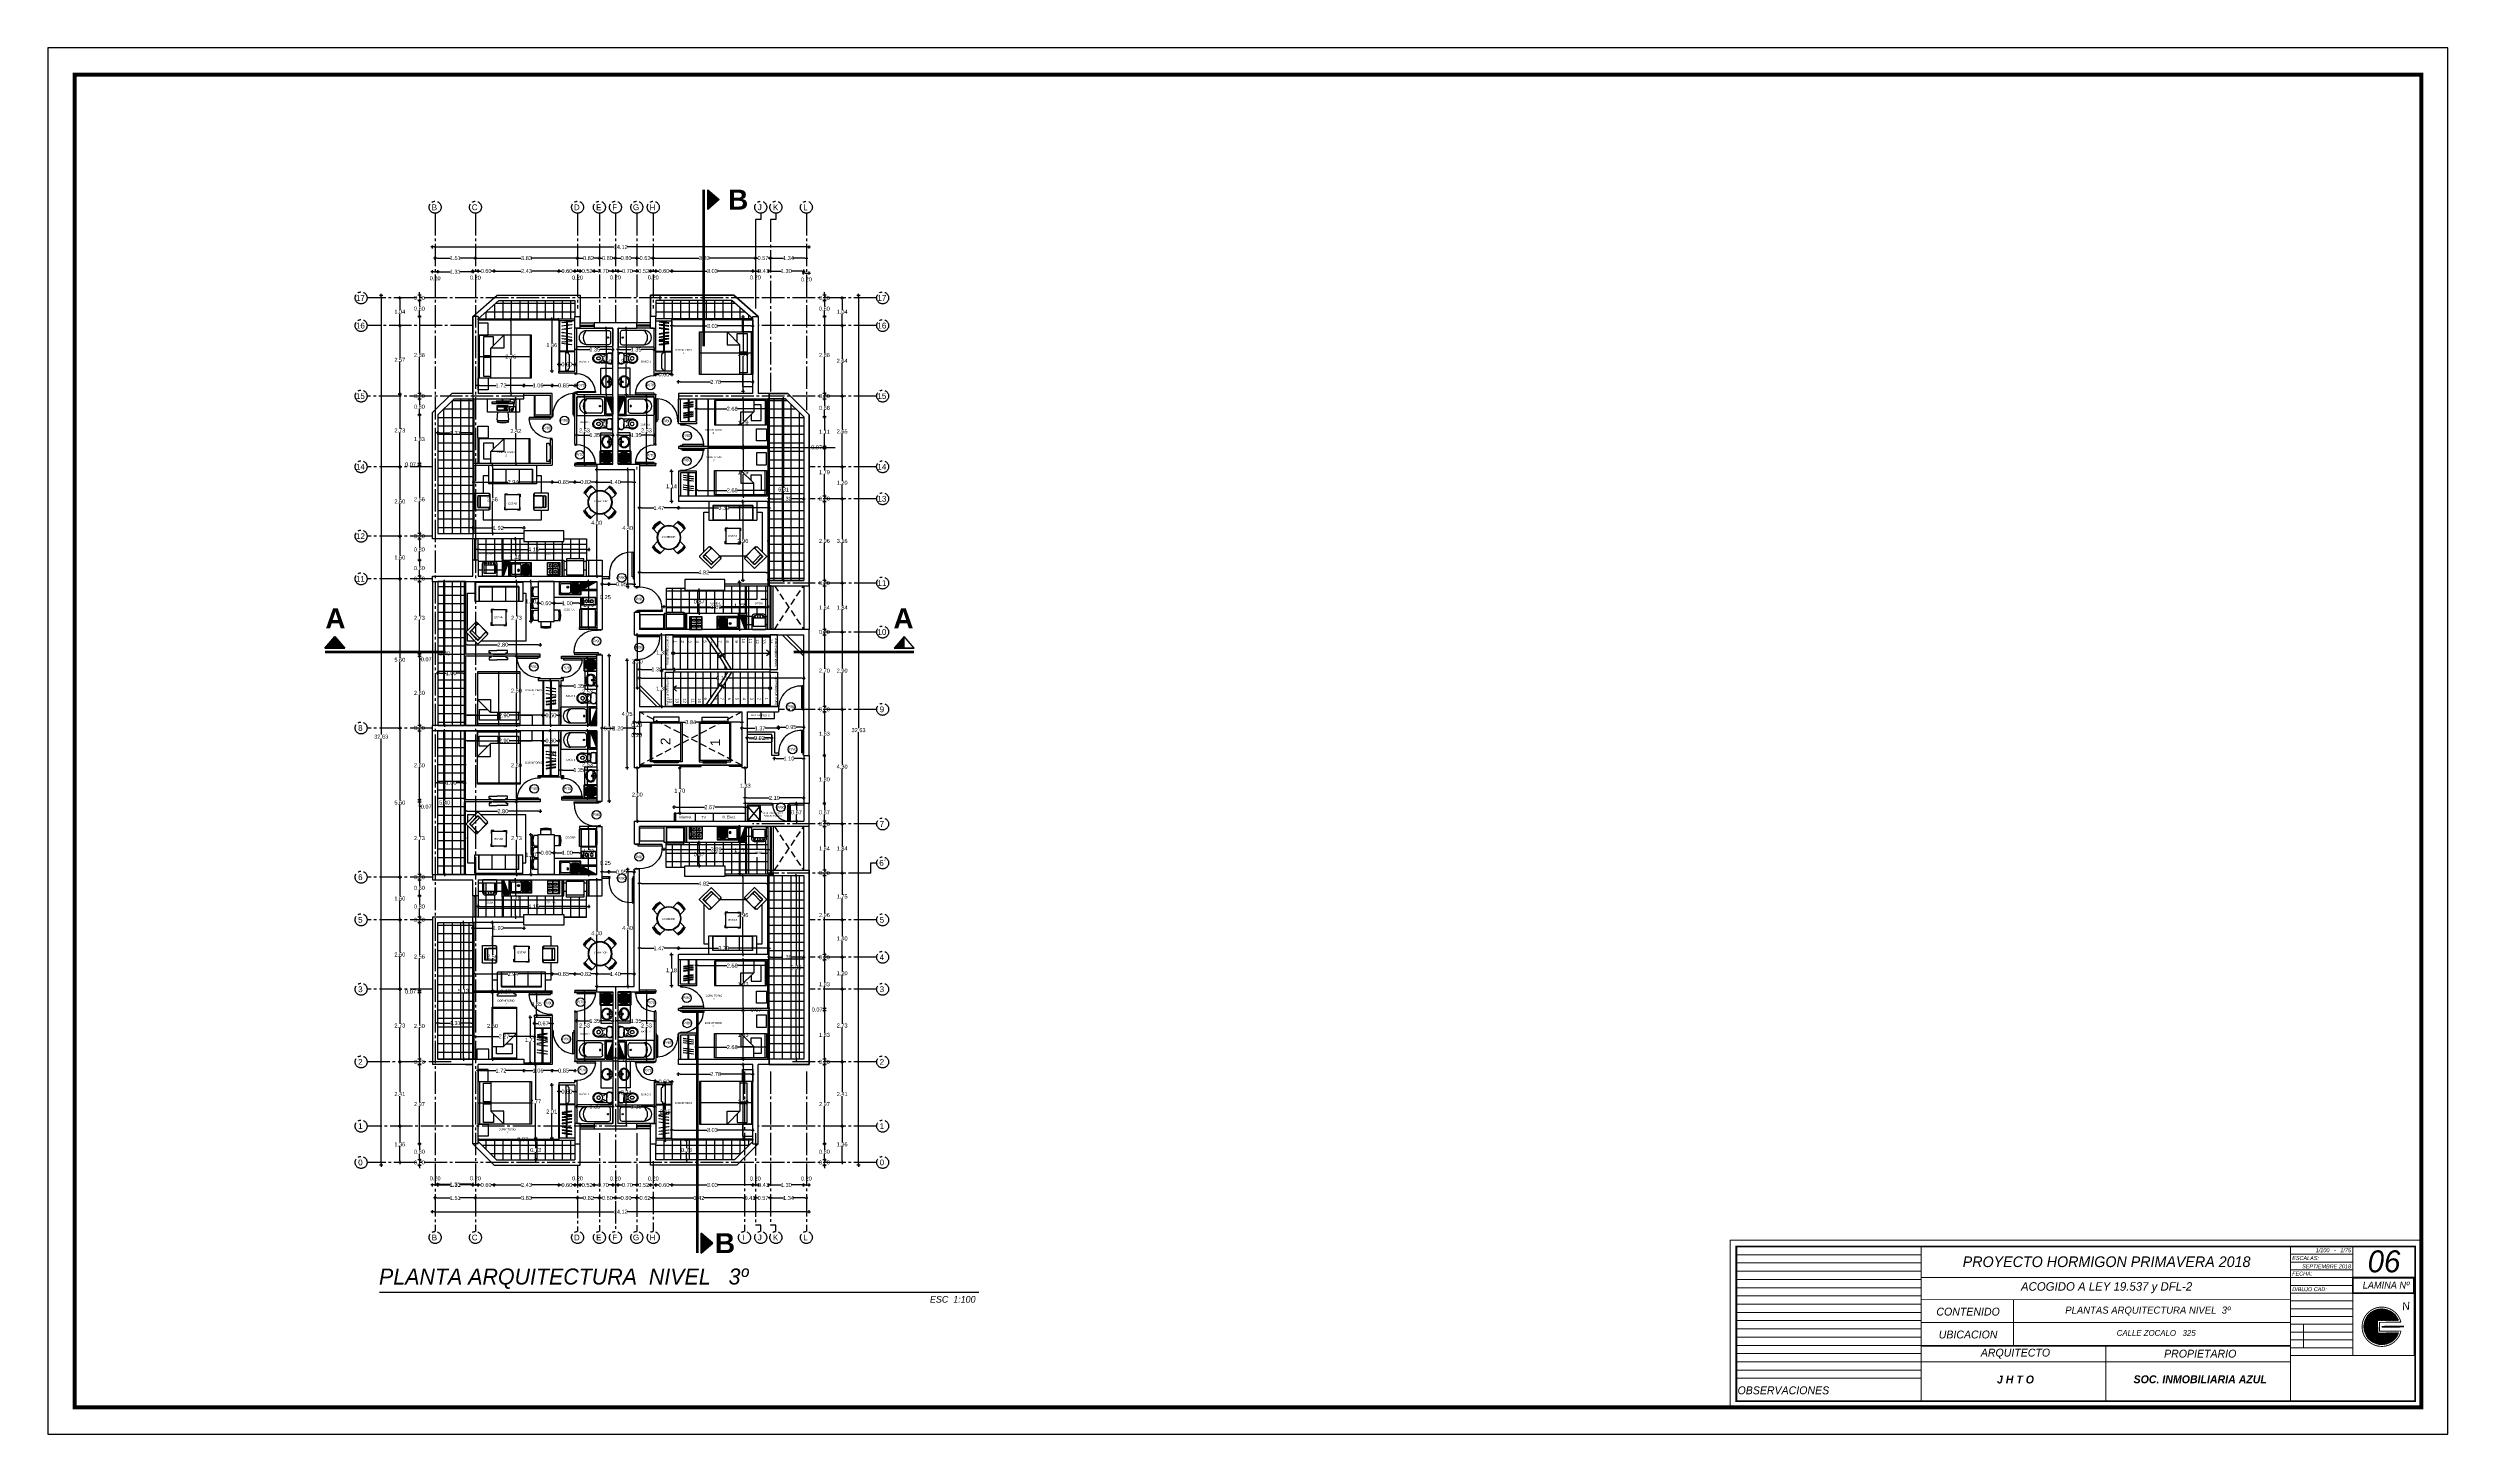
# Model space of a CAD drawing. Header units: millimetres. Extents: x 1217 to 2428, y 234 to 779.
# Drawn here: x 2338.5 to 2428.5, y 452.4 to 504.4 of the extents above; entities that cross this region are included whole.
import ezdxf

# ---------------------------------------------------------------- set-up
doc = ezdxf.new("R2010")
doc.units = ezdxf.units.MM
for name, pattern in [('ACAD_ISO04W100', [30, 24, -3, 0, -3]), ('DASHDOTX2', [0.84, 0.4, -0.2, 0.04, -0.2]), ('HIDDEN', [0.375, 0.25, -0.125]), ('HIDDEN2', [0.1875, 0.125, -0.0625])]:
    doc.linetypes.add(name, pattern=pattern)
doc.layers.get('0').update_dxf_attribs({"lineweight": 5})
for name, color, linetype in [('0.1', 251, 'Continuous'), ('0.2', 2, 'Continuous'), ('0.3', 6, 'Continuous'), ('A-DOORSYM', 1, 'Continuous'), ('ARTEFACTOS', 4, 'Continuous'), ('cortes', 30, 'Continuous'), ('COTAS', 252, 'Continuous'), ('COTAS INTERIORES', 3, 'Continuous'), ('Ejes', 8, 'Continuous'), ('estructura', 3, 'Continuous'), ('hoja puerta', 2, 'Continuous'), ('Muebles', 8, 'Continuous'), ('MURO', 5, 'Continuous'), ('muros', 7, 'Continuous'), ('PUERTAS', 2, 'Continuous'), ('SHAFT', 3, 'Continuous'), ('SIMBOLOGIA 25', 4, 'Continuous'), ('SUPF', 171, 'Continuous'), ('Tabiques', 4, 'Continuous'), ('Texto', 1, 'Continuous'), ('Textos', 2, 'Continuous')]:
    doc.layers.add(name, color=color, linetype=linetype)
doc.styles.add('INTERARQ', font='arial.ttf')
doc.styles.add('ROMANS', font='arial.ttf', dxfattribs={"height": 22.5})
doc.styles.get("Standard").update_dxf_attribs({"font": 'arial.ttf'})
doc.dimstyles.new('ESCALA_1-50', dxfattribs={"dimtxt": 0.15, "dimasz": 0.06, "dimexe": 0.18, "dimexo": 0.0625, "dimgap": 0, "dimtad": 0, "dimtih": 1, "dimtoh": 1, "dimzin": 0, "dimdsep": 46, "dimtxsty": 'INTERARQ', "dimblk": 'DIMTICK', "dimcen": 0, "dimse1": 1, "dimse2": 1, "dimclrd": 256, "dimclre": 1, "dimclrt": 2, "dimadec": 0, "dimazin": 0, "dimtfac": 4.5, "dimtofl": 0, "dimtmove": 2, "dimatfit": 3, "dimldrblk": 'DIMTICK', "dimfxl": 1, "dimtolj": 1, "dimtzin": 0, "dimarcsym": 0})
pattern_1 = [(90, (807.40966, -346.0244), (-0.31749764, 2e-16), []), (180, (807.40966, -346.0244), (-2e-16, -0.31749764), [])]
pattern_2 = [(225, (2330.128191, 504.101485), (0.0112252367, -0.0112252367), []), (315, (2330.128191, 504.101485), (0.0112252367, 0.0112252367), [])]
pattern_3 = [(180, (7755476.1971, -384068.411407), (-4e-17, -0.03174976396298), [])]
pattern_4 = [(90, (-7750930.562246, 382038.49363), (-0.03174976396298, 8e-17), [])]
pattern_5 = [(90, (807.40966, -346.18826), (-0.31749764, 2e-16), []), (180, (807.40966, -346.18826), (-2e-16, -0.31749764), [])]
pattern_6 = [(225, (2330.729117, 491.634658), (0.011225237, -0.011225237), []), (315, (2330.729117, 491.634658), (0.011225237, 0.011225237), [])]
pattern_7 = [(180, (7755476.798025, -384080.878234), (-4e-17, -0.03174976396298), [])]
pattern_8 = [(90, (186.07077, -34.3936), (-0.31749764, 3e-16), []), (180, (186.07077, -34.3936), (-3e-16, -0.31749764), [])]
pattern_9 = [(180, (7755646.826877, -381061.460158), (-6e-17, -0.03174976629765), [])]
pattern_10 = [(180, (7755470.987486, -384090.6118), (-4e-17, -0.03174976396298), [])]
pattern_11 = [(180, (7755639.19671, -381059.462592), (-6e-17, -0.03174976629765), [])]

# ---------------------------------------------------------------- blocks, each defined once
blk = doc.blocks.new('sillon 150')
at = {"layer": 'ARTEFACTOS'}
for p, q in [((1.151, 0.05), (-0.651, 0.05)), ((-0.651, 0.05), (-0.651, -0.651)), ((1.151, 0.05), (1.151, -0.651)), ((-0.651, -0.651), (-0.501, -0.652)), ((1.001, -0.1), (-0.501, -0.1)), ((-0.501, -0.1), (-0.501, -0.652)), ((-0.501, -0.11), (-0.501, -0.11)), ((-0.501, -0.652), (1.001, -0.652)), ((-0.491, -0.11), (0.991, -0.11)), ((-0.491, -0.11), (-0.491, -0.642)), ((-0.491, -0.642), (0.991, -0.642)), ((0.001, -0.1), (0.001, -0.651)), ((0.501, -0.1), (0.501, -0.651)), ((0.991, -0.11), (0.991, -0.642)), ((1.001, -0.1), (1.001, -0.651)), ((1.001, -0.651), (1.151, -0.651))]:
    blk.add_line(p, q, dxfattribs=at)
blk = doc.blocks.new('mesa centro')
at = {"layer": 'ARTEFACTOS'}
for points in [[(-0.189, 0), (-0.189, 0.018), (-0.288, 0.018), (-0.288, -0.087), (-0.27, -0.087)], [(0.189, 0), (0.189, 0.018), (0.288, 0.018), (0.288, -0.087), (0.27, -0.087)], [(-0.189, -0.56), (-0.189, -0.578), (-0.288, -0.578), (-0.288, -0.473), (-0.27, -0.473)], [(0.189, -0.56), (0.189, -0.578), (0.288, -0.578), (0.288, -0.473), (0.27, -0.473)]]:
    blk.add_lwpolyline(points, dxfattribs=at)
blk.add_lwpolyline([(-0.27, 0), (-0.27, -0.56), (0.27, -0.56), (0.27, 0)], close=True, dxfattribs=at)
blk = doc.blocks.new('sillon')
at = {"layer": 'ARTEFACTOS'}
for p, q in [((-0.546, -0.337), (-0.816, 0.101)), ((-0.811, 0.122), (-0.291, 0.443)), ((-0.677, 0.068), (-0.46, -0.284)), ((-0.324, 0.303), (-0.672, 0.089)), ((-0.086, -0.053), (-0.303, 0.298)), ((-0.27, 0.438), (0, 0)), ((0, 0), (-0.086, -0.053)), ((-0.546, -0.337), (-0.46, -0.284)), ((-0.505, -0.345), (-0.52, -0.321)), ((-0.012, -0.04), (-0.505, -0.345)), ((-0.012, -0.04), (-0.026, -0.016))]:
    blk.add_line(p, q, dxfattribs=at)
for points in [[(-0.649, 0.091), (-0.338, 0.283, -0.414214), (-0.296, 0.273), (-0.281, 0.249, -0.414214), (-0.291, 0.207), (-0.602, 0.015, -0.414214), (-0.644, 0.025), (-0.659, 0.049, -0.414214)], [(-0.602, 0.015), (-0.291, 0.207, -0.414214), (-0.249, 0.197), (-0.096, -0.05, -0.414214), (-0.106, -0.092), (-0.417, -0.284, -0.414214), (-0.46, -0.274), (-0.612, -0.027, -0.414214)]]:
    blk.add_lwpolyline(points, format="xyb", close=True, dxfattribs=at)
for centre, start, end in [((-0.803, 0.109), 121.68662, 211.68662), ((-0.664, 0.076), 121.68662, 211.68662), ((-0.316, 0.29), 31.68662, 121.68662), ((-0.283, 0.43), 31.68662, 121.68662)]:
    blk.add_arc(centre, 0.0153, start, end, dxfattribs=at)
blk = doc.blocks.new('P80')
at = {"layer": 'PUERTAS'}
for p, q in [((-0.07, 0.825), (-0.07, 0.85)), ((-0.03, 0.825), (-0.07, 0.825)), ((-0.07, 0.025), (-0.03, 0.025)), ((-0.07, 0), (-0.07, 0.025)), ((-0.03, 0.816), (-0.03, 0.825)), ((0, 0.816), (-0.03, 0.816)), ((-0.03, 0.034), (0, 0.034)), ((-0.03, 0.025), (-0.03, 0.034)), ((0, 0.85), (0, 0.816)), ((0, 0.034), (0, 0))]:
    blk.add_line(p, q, dxfattribs=at)
blk.add_lwpolyline([(-0.87, 0.075), (-0.07, 0.075), (-0.07, 0.025), (-0.87, 0.025)], close=True, dxfattribs=at)
blk.add_arc((-0.066, 0.011), 0.806, 87.41929, 175.43291, dxfattribs=at)
blk = doc.blocks.new('Van1-pla')
at = {"color": 8}
for p, q in [((-2, 42), (-18, 42)), ((-1, 38), (-3, 45)), ((1, 38), (2, 45)), ((18, 42), (2, 42))]:
    blk.add_line(p, q, dxfattribs=at)
blk.add_lwpolyline([(-25, 32, 0.112687), (-23, 23, 0.103282), (-18, 16, 0.092276), (-10, 12, 0.085761), (0, 10, 0.085761), (10, 12, 0.092276), (17, 16, 0.103282), (23, 23, 0.112687), (25, 32, 0.112687), (23, 40, 0.103282), (17, 47, 0.092276), (10, 51, 0.085761), (0, 53, 0.085761), (-10, 51, 0.092276), (-18, 47, 0.103282), (-23, 40, 0.112687)], format="xyb", close=True, dxfattribs=at)
for points in [[(-18, 42, 0.063934), (-21, 38, 0.112687), (-22, 32, 0.112687)], [(-22, 32, 0.112687), (-21, 25, 0.103282), (-16, 19, 0.092276), (-9, 15, 0.085761), (0, 13, 0.085761), (9, 15, 0.092276), (16, 19, 0.103282), (20, 25, 0.112687), (22, 32, 0.112687), (20, 38, 0.063934), (18, 42, 0.092276)]]:
    blk.add_lwpolyline(points, format="xyb", dxfattribs=at)
for centre, radius in [((-10, 45), 2.5), ((0, 45), 1.5), ((10, 45), 2.5)]:
    blk.add_circle(centre, radius, dxfattribs=at)
for centre, radius, start, end in [((0, 45), 2.5, 340.3329, 199.6671), ((0, 37), 3, 118.1824, 61.8176), ((0, 38), 1.2, 180, 0)]:
    blk.add_arc(centre, radius, start, end, dxfattribs=at)
blk = doc.blocks.new('vmxvm')
at = {"layer": 'ARTEFACTOS'}
for p, q in [((384488.735, 7753139.809, 0), (384488.735, 7753139.089, 0)), ((384488.815, 7753139.948, 0), (384488.815, 7753139.809, 0)), ((384488.815, 7753139.809, 0), (384488.815, 7753139.429, 0)), ((384488.895, 7753140.028, 0), (384489.274, 7753140.028, 0)), ((384489.354, 7753139.948, 0), (384489.354, 7753139.809, 0)), ((384489.354, 7753139.809, 0), (384489.354, 7753139.441, 0)), ((384489.434, 7753139.089, 0), (384489.434, 7753139.809, 0)), ((384488.765, 7753139.059, 0), (384489.404, 7753139.059, 0))]:
    blk.add_line(p, q, dxfattribs=at)
at = {"layer": 'ARTEFACTOS', "elevation": 0}
blk.add_lwpolyline([(384489.434, 7753139.809), (384489.434, 7753140.078, 0.414214), (384489.404, 7753140.108), (384488.765, 7753140.108, 0.414214), (384488.735, 7753140.078), (384488.735, 7753139.809)], format="xyb", dxfattribs=at)
at = {"layer": 'ARTEFACTOS'}
blk.add_circle((384489.085, 7753139.931, 0), 0.025, dxfattribs=at)
for centre, radius, start, end in [((384488.895, 7753139.948, 0), 0.0799, 90, 180), ((384489.085, 7753139.429, 0), 0.27, 177.40787, 2.59213), ((384489.085, 7753139.639, 0), 0.337, 216.75985, 323.24015), ((384489.274, 7753139.948, 0), 0.0799, 0, 90), ((384488.765, 7753139.089, 0), 0.03, 180, 270), ((384489.404, 7753139.089, 0), 0.03, 270, 0)]:
    blk.add_arc(centre, radius, start, end, dxfattribs=at)
blk = doc.blocks.new('wc')
at = {"layer": 'ARTEFACTOS', "color": 8}
for p, q in [((0.067, 0.358), (-0.03, 0.358)), ((-0.01, -0.003), (-0.01, 0.308)), ((0.447, 0.33), (0.177, 0.33)), ((0.187, 0), (0.186, 0)), ((0.191, 0.293), (0.191, 0.152)), ((0.201, 0.223), (0.191, 0.223)), ((0.191, 0.012), (0.191, 0.152)), ((0.369, 0), (0.199, 0)), ((0.201, 0.009), (0.201, 0.296)), ((0.201, 0.259), (0.269, 0.272)), ((0.201, 0.258), (0.211, 0.258)), ((0.201, 0.232), (0.211, 0.232)), ((0.201, 0.046), (0.269, 0.033)), ((0.213, 0.256), (0.213, 0.234)), ((0.269, 0.272), (0.433, 0.326)), ((0.269, 0.033), (0.433, -0.021)), ((0.068, -0.054), (-0.03, -0.054))]:
    blk.add_line(p, q, dxfattribs=at)
for centre in [(0.299, 0.222), (0.299, 0.08)]:
    blk.add_circle(centre, 0.00699, dxfattribs=at)
for centre, radius, start, end in [((0.093, 0.234), 0.127, 35.46688, 144.53312), ((0.093, 0.234), 0.117, 37.30623, 142.69377), ((0.171, 0.293), 0.02, 0, 37.30623), ((0.171, 0.012), 0.02, 322.69377, 0), ((0.181, 0.296), 0.02, 0, 35.46688), ((0.181, 0.009), 0.02, 324.53312, 0), ((0.211, 0.256), 0.002, 0, 90), ((0.211, 0.234), 0.002, 270, 0), ((0.503, 0.153), 0.156, 149.98269, 210.12112), ((0.533, 0.074), 0.227, 91.25063, 136.43592), ((0.532, 0.22), 0.219, 221.81515, 269.04611), ((0.44, 0.154), 0.0161, 125.93404, 233.39955), ((0.42, 0.187), 0.0227, 296.41627, 327.72247), ((0.42, 0.12), 0.0227, 32.27753, 64.00784), ((0.507, 0.099), 0.238, 90, 108.01942), ((0.505, 0.167), 0.0658, 170.01923, 173.15171), ((0.505, 0.14), 0.0658, 186.84829, 189.98077), ((0.479, 0.171), 0.0399, 110.98886, 170.01923), ((0.479, 0.136), 0.0399, 189.98077, 249.01114), ((0.497, 0.126), 0.0883, 39.37943, 110.98886), ((0.497, 0.181), 0.0883, 249.01114, 321.12115), ((0.507, 0.099), 0.238, 70.5417, 90), ((0.512, 0.062), 0.24, 69.23302, 86.32883), ((0.512, 0.211), 0.211, 274.41953, 294.29125), ((0.51, 0.153), 0.0618, 333.07253, 27.90797), ((0.516, 0.125), 0.211, 49.53777, 70.5417), ((0.516, 0.18), 0.211, 289.4583, 310.46223), ((0.516, 0.125), 0.181, 49.53777, 63.14356), ((0.516, 0.18), 0.181, 297.16921, 310.46223), ((0.53, 0.142), 0.159, 25.90259, 49.53777), ((0.53, 0.163), 0.159, 310.46223, 334.09741), ((0.53, 0.142), 0.189, 25.90259, 49.53777), ((0.53, 0.163), 0.189, 310.46223, 334.09741), ((0.552, 0.152), 0.134, 0, 25.90259), ((0.552, 0.152), 0.134, 334.09741, 0), ((0.552, 0.152), 0.164, 0, 25.90259), ((0.552, 0.152), 0.164, 334.09741, 0), ((0.093, 0.071), 0.127, 215.46688, 324.53312), ((0.093, 0.071), 0.117, 217.30623, 322.69377), ((0.507, 0.206), 0.238, 251.98058, 270), ((0.507, 0.206), 0.238, 270, 289.4583)]:
    blk.add_arc(centre, radius, start, end, dxfattribs=at)
blk = doc.blocks.new('com')
at = {"layer": '0.1'}
for p, q in [((-0.59, 0.321), (-0.611, 0.342)), ((-0.423, 0.154), (-0.568, 0.3)), ((-0.543, 0.345), (-0.564, 0.366)), ((-0.547, 0.392), (-0.526, 0.37)), ((-0.392, 0.547), (-0.37, 0.526)), ((-0.345, 0.543), (-0.366, 0.564)), ((-0.342, 0.611), (-0.321, 0.59)), ((-0.3, 0.568), (-0.154, 0.423)), ((0.154, 0.423), (0.3, 0.568)), ((0.321, 0.59), (0.342, 0.611)), ((0.345, 0.543), (0.366, 0.564)), ((0.392, 0.547), (0.37, 0.526)), ((0.568, 0.3), (0.423, 0.154)), ((0.547, 0.392), (0.526, 0.37)), ((0.543, 0.345), (0.564, 0.366)), ((0.611, 0.342), (0.59, 0.321)), ((-0.611, -0.342), (-0.59, -0.321)), ((-0.568, -0.3), (-0.423, -0.154)), ((-0.543, -0.345), (-0.564, -0.366)), ((-0.547, -0.392), (-0.526, -0.37)), ((-0.392, -0.547), (-0.37, -0.526)), ((-0.345, -0.543), (-0.366, -0.564)), ((-0.321, -0.59), (-0.342, -0.611)), ((-0.154, -0.423), (-0.3, -0.568)), ((0.3, -0.568), (0.154, -0.423)), ((0.342, -0.611), (0.321, -0.59)), ((0.345, -0.543), (0.366, -0.564)), ((0.392, -0.547), (0.37, -0.526)), ((0.423, -0.154), (0.568, -0.3)), ((0.547, -0.392), (0.526, -0.37)), ((0.543, -0.345), (0.564, -0.366)), ((0.59, -0.321), (0.611, -0.342))]:
    blk.add_line(p, q, dxfattribs=at)
for radius in [0.45, 0.43]:
    blk.add_circle((0, 0), radius, dxfattribs=at)
for centre, start, end in [((-0.062, 0.062), 117.05475, 152.94525), ((-0.04, 0.04), 117.05475, 152.94525), ((-0.019, 0.019), 117.05475, 152.94525), ((0.019, 0.019), 27.05475, 62.94525), ((0.04, 0.04), 27.05475, 62.94525), ((0.062, 0.062), 27.05475, 62.94525), ((-0.062, -0.062), 207.05475, 242.94525), ((-0.04, -0.04), 207.05475, 242.94525), ((-0.019, -0.019), 207.05475, 242.94525), ((0.019, -0.019), 297.05475, 332.94525), ((0.04, -0.04), 297.05475, 332.94525), ((0.062, -0.062), 297.05475, 332.94525)]:
    blk.add_arc(centre, 0.617, start, end, dxfattribs=at)
blk = doc.blocks.new('Cama 1Pl')
at = {"layer": 'ARTEFACTOS'}
for p, q in [((-1.9012, -0.4572), (-1.9012, 0.4572)), ((-0.9652, -0.4572), (-0.9652, 0.0254)), ((-0.4826, 0.0254), (-0.9652, -0.4572)), ((-0.9652, 0.0254), (-0.4826, 0.0254)), ((-0.4826, 0.4572), (-0.4826, 0.0254)), ((-0.2032, 0.2921), (-0.4826, 0.2921)), ((-0.2032, -0.2921), (-0.2032, 0.2921)), ((-0.0508, 0.4572), (-0.0508, -0.4572)), ((-0.5842, -0.0762), (-0.5842, -0.2921)), ((-0.5842, -0.2921), (-0.2032, -0.2921))]:
    blk.add_line(p, q, dxfattribs=at)
blk.add_lwpolyline([(0, -0.4572), (0, 0.4572), (-1.952, 0.4572), (-1.952, -0.4572)], close=True, dxfattribs=at)
blk = doc.blocks.new('DFDFDFDFDDFGGG')
at = {"layer": 'PUERTAS'}
for p, q in [((381629.676, 7752659.52), (381629.643, 7752659.52)), ((381629.663, 7752659.494), (381629.676, 7752659.494)), ((381629.663, 7752659.45), (381629.663, 7752659.494)), ((381629.676, 7752659.494), (381629.676, 7752659.52)), ((381630.359, 7752659.52), (381630.359, 7752659.494)), ((381630.393, 7752659.52), (381630.359, 7752659.52)), ((381630.359, 7752659.494), (381630.373, 7752659.494)), ((381630.373, 7752659.494), (381630.373, 7752659.45)), ((381629.643, 7752659.45), (381629.663, 7752659.45)), ((381629.663, 7752658.751), (381629.663, 7752659.45)), ((381629.663, 7752659.45), (381629.706, 7752659.45)), ((381629.706, 7752658.751), (381629.663, 7752658.751)), ((381629.706, 7752659.45), (381629.706, 7752658.751)), ((381630.373, 7752659.45), (381630.393, 7752659.45))]:
    blk.add_line(p, q, dxfattribs=at)
blk.add_ellipse((381629.579, 7752659.529), major_axis=(-0.634, 0.523), ratio=0.91419, start_param=2.378631, end_param=3.775075, dxfattribs=at)
blk = doc.blocks.new('FGFGFGFG')
at = {"layer": 'PUERTAS'}
for p, q in [((381629.704, 7752655.458), (381629.661, 7752655.458)), ((381629.661, 7752655.458), (381629.661, 7752654.649)), ((381629.704, 7752654.638), (381629.704, 7752655.458)), ((381629.641, 7752654.638), (381629.661, 7752654.638)), ((381629.661, 7752654.649), (381629.661, 7752654.595)), ((381629.661, 7752654.638), (381629.704, 7752654.638)), ((381630.47, 7752654.595), (381630.47, 7752654.649)), ((381630.491, 7752654.638), (381630.47, 7752654.638)), ((381629.674, 7752654.568), (381629.641, 7752654.568)), ((381629.661, 7752654.595), (381629.674, 7752654.595)), ((381629.674, 7752654.595), (381629.674, 7752654.568)), ((381630.457, 7752654.595), (381630.47, 7752654.595)), ((381630.457, 7752654.568), (381630.457, 7752654.595)), ((381630.491, 7752654.568), (381630.457, 7752654.568))]:
    blk.add_line(p, q, dxfattribs=at)
at = {"layer": 'PUERTAS', "extrusion": (0, 0, -1)}
blk.add_ellipse((381629.574, 7752654.567), major_axis=(0.706, 0.668), ratio=0.836444, start_param=-0.755704, end_param=0.755704, dxfattribs=at)
blk = doc.blocks.new('REFRI')
at = {"layer": 'ARTEFACTOS'}
for p, q in [((-0.58, -0.325), (-0.58, 0.325)), ((-0.57, -0.325), (-0.57, 0.325))]:
    blk.add_line(p, q, dxfattribs=at)
blk.add_lwpolyline([(-0.637, 0.325), (-0.063, 0.325, -0.414214), (-0.05, 0.312), (-0.05, -0.312, -0.414214), (-0.063, -0.325), (-0.637, -0.325, -0.414214), (-0.65, -0.312), (-0.65, 0.312, -0.414214)], format="xyb", close=True, dxfattribs=at)
blk.add_lwpolyline([(-0.05, 0.25), (0, 0.25), (0, -0.25), (-0.05, -0.25)], dxfattribs=at)
blk = doc.blocks.new('Cama 2Pl')
at = {"layer": 'ARTEFACTOS'}
for p, q in [((0, 0), (-2.002, 0)), ((-1.951, -0.8), (-1.951, 0.8)), ((-0.483, 0.8), (-0.483, -0.317)), ((-0.203, 0.736), (-0.483, 0.736)), ((-0.483, 0.038), (-0.203, 0.038)), ((-0.203, 0.038), (-0.203, 0.736)), ((-0.051, 0.8), (-0.051, -0.8)), ((-0.483, -0.317), (-0.965, -0.8)), ((-0.965, -0.8), (-0.965, -0.317)), ((-0.965, -0.317), (-0.483, -0.317)), ((-0.584, -0.419), (-0.584, -0.737)), ((-0.584, -0.737), (-0.203, -0.737)), ((-0.203, -0.038), (-0.483, -0.038)), ((-0.203, -0.737), (-0.203, -0.038))]:
    blk.add_line(p, q, dxfattribs=at)
for points in [[(-0.38, 1.25), (0, 1.25), (0, 0.8), (-0.38, 0.8), (-0.38, 1.25)], [(-0.38, -1.25), (0, -1.25), (0, -0.8), (-0.38, -0.8), (-0.38, -1.25)]]:
    blk.add_lwpolyline(points, dxfattribs=at)
blk.add_lwpolyline([(0, -0.8), (0, 0.8), (-2.002, 0.8), (-2.002, -0.8)], close=True, dxfattribs=at)
blk = doc.blocks.new('LAVPLATO')
at = {"layer": 'ARTEFACTOS'}
for p, q in [((-0.383, -0.443), (-0.383, -0.057)), ((-0.343, -0.017), (0.343, -0.017)), ((0.343, -0.483), (-0.343, -0.483)), ((0.031, -0.212), (0.357, -0.212)), ((0.032, -0.242), (0.358, -0.242)), ((0.032, -0.272), (0.358, -0.272)), ((0.033, -0.302), (0.358, -0.302)), ((0.034, -0.184), (0.358, -0.184)), ((0.034, -0.331), (0.356, -0.331)), ((0.034, -0.331), (0.356, -0.331)), ((0.036, -0.155), (0.356, -0.155)), ((0.037, -0.36), (0.354, -0.36)), ((0.037, -0.36), (0.354, -0.36)), ((0.039, -0.126), (0.353, -0.126)), ((0.042, -0.389), (0.349, -0.389)), ((0.046, -0.097), (0.346, -0.097)), ((0.059, -0.418), (0.332, -0.418)), ((0.069, -0.068), (0.323, -0.068)), ((0.383, -0.057), (0.383, -0.443))]:
    blk.add_line(p, q, dxfattribs=at)
blk.add_lwpolyline([(-0.4, 0), (0.4, 0), (0.4, -0.5), (-0.4, -0.5)], close=True, dxfattribs=at)
blk.add_lwpolyline([(-0.302, -0.071), (-0.037, -0.071, -0.414214), (0.013, -0.121), (0.013, -0.397, -0.414214), (-0.037, -0.447), (-0.302, -0.447, -0.414214), (-0.352, -0.397), (-0.352, -0.121, -0.414214)], format="xyb", close=True, dxfattribs=at)
for centre, radius in [((-0.082, -0.217), 0.038), ((-0.082, -0.217), 0.0275), ((0.023, -0.057), 0.0175)]:
    blk.add_circle(centre, radius, dxfattribs=at)
for centre, radius, start, end in [((-0.343, -0.057), 0.04, 90, 180), ((-0.343, -0.443), 0.04, 180, 270), ((0.113, -0.366), 0.075, 233.56948, 263.02075), ((0.195, 0.304), 0.75, 263.02075, 276.97925), ((0.196, -0.798), 0.75, 83.02075, 96.97925), ((0.277, -0.366), 0.075, 276.97925, 306.43052), ((0.343, -0.057), 0.04, 360, 90), ((0.343, -0.443), 0.04, 270, 360)]:
    blk.add_arc(centre, radius, start, end, dxfattribs=at)
blk = doc.blocks.new('silla')
at = {"layer": '0.1', "ltscale": 3}
for p, q in [((0.164, 0.38), (0, 0.38)), ((0, 0), (0.164, 0)), ((0.178, 0.33), (0.208, 0.33)), ((0.178, 0.05), (0.208, 0.05)), ((0.214, 0.3), (0.184, 0.3)), ((0.214, 0.08), (0.184, 0.08)), ((0.224, 0.38), (0.194, 0.38)), ((0.194, 0), (0.224, 0))]:
    blk.add_line(p, q, dxfattribs=at)
for centre in [(-0.423, 0.19), (-0.393, 0.19), (-0.363, 0.19)]:
    blk.add_arc(centre, 0.617, 342.05475, 17.94525, dxfattribs=at)
blk = doc.blocks.new('Lavadora-01')
at = {"layer": 'ARTEFACTOS'}
for p, q in [((4.1, 64.7), (49, 64.7)), ((4.1, 64.7), (4.1, 32.8)), ((4.1, 32.8), (49, 32.8)), ((15, 75.5), (38.2, 75.5)), ((49, 64.7), (49, 32.8))]:
    blk.add_line(p, q, dxfattribs=at)
blk.add_lwpolyline([(51.5, 21.9), (2.5, 21.9, -0.414214), (0, 24.4), (0, 68.9, -0.414214), (10, 78.9), (44, 78.9, -0.414214), (54, 68.9), (54, 24.4, -0.414214)], format="xyb", close=True, dxfattribs=at)
for centre in [(12.1, 69.4), (22.1, 69.4), (31.9, 69.4), (41.9, 69.4)]:
    blk.add_circle(centre, 1.5, dxfattribs=at)
for centre, start, end in [((14.9, 64.7), 89.59503, 180), ((38.2, 64.7), 0, 90.40497)]:
    blk.add_arc(centre, 10.8, start, end, dxfattribs=at)
blk = doc.blocks.new('encimera')
at = {"layer": 'ARTEFACTOS'}
for p, q in [((-0.475, 0), (-0.084, 0)), ((-0.279, -0.225), (-0.279, 0.225)), ((-0.279, 0.225), (-0.279, -0.225)), ((-0.084, 0), (-0.279, 0))]:
    blk.add_line(p, q, dxfattribs=at)
for points in [[(-0.544, -0.235), (-0.074, -0.235), (-0.074, 0.235), (-0.544, 0.235)], [(-0.534, -0.225), (-0.084, -0.225), (-0.084, 0.225), (-0.534, 0.225)]]:
    blk.add_lwpolyline(points, close=True, dxfattribs=at)
blk.add_lwpolyline([(-0.508, -0.22), (-0.491, -0.22, 0.414214), (-0.475, -0.203), (-0.475, 0.203, 0.414214), (-0.491, 0.22), (-0.508, 0.22, 0.414214), (-0.524, 0.203), (-0.524, -0.203, 0.414214)], format="xyb", close=True, dxfattribs=at)
for centre, radius in [((-0.5, 0.184), 0.0148), ((-0.5, 0.14), 0.0148), ((-0.377, 0.112), 0.05), ((-0.377, 0.112), 0.0424), ((-0.182, 0.112), 0.05), ((-0.182, 0.112), 0.0424), ((-0.5, -0.05), 0.0148), ((-0.5, -0.094), 0.0148), ((-0.5, -0.138), 0.0148), ((-0.5, -0.183), 0.0148), ((-0.377, -0.113), 0.05), ((-0.377, -0.113), 0.0424), ((-0.182, -0.113), 0.05), ((-0.182, -0.113), 0.0424)]:
    blk.add_circle(centre, radius, dxfattribs=at)
blk = doc.blocks.new('DIMTICK')
at = {"color": 1}
for p, q in [((-1, 0), (1, 0)), ((0, 1), (0, -1))]:
    blk.add_line(p, q, dxfattribs=at)
at = {"color": 3, "const_width": 0.141}
blk.add_lwpolyline([(0.7, 0.7), (-0.7, -0.7)], dxfattribs=at)
blk = doc.blocks.new('*D547')
at = {"layer": 'COTAS INTERIORES', "lineweight": -2, "ltscale": 3, "transparency": 16777216}
for p, q in [((2356.746, 463.404), (2356.746, 463.173)), ((2356.746, 462.789), (2356.746, 463.02))]:
    blk.add_line(p, q, dxfattribs=at)
at = {"layer": 'Defpoints', "color": 0, "ltscale": 3, "transparency": 16777216}
for p in [(2356.746, 463.464, 0), (2356.746, 463.464), (2356.746, 462.729, 0)]:
    blk.add_point(p, dxfattribs=at)
at = {"layer": 'COTAS INTERIORES', "lineweight": -2, "ltscale": 3, "transparency": 16777216, "xscale": 0.06, "yscale": 0.06, "zscale": 0.06}
for p, rotation in [((2356.746, 463.464), 90), ((2356.746, 462.729), 270)]:
    blk.add_blockref('DIMTICK', p, dxfattribs=dict(at, rotation=rotation))
at = {"layer": 'COTAS INTERIORES', "color": 2, "ltscale": 3, "transparency": 16777216, "insert": (2356.746, 463.097), "char_height": 0.15, "attachment_point": 5, "style": 'INTERARQ'}
blk.add_mtext('\\A1;0.73', dxfattribs=at)
blk = doc.blocks.new('*D253')
at = {"layer": 'COTAS INTERIORES', "lineweight": -2, "ltscale": 3, "transparency": 16777216}
for p, q in [((2362.404, 463.404), (2362.404, 463.173)), ((2362.404, 462.789), (2362.404, 463.02))]:
    blk.add_line(p, q, dxfattribs=at)
at = {"layer": 'Defpoints', "color": 0, "ltscale": 3, "transparency": 16777216}
for p in [(2362.404, 463.464, 0), (2362.404, 463.464), (2362.645, 462.729, 0)]:
    blk.add_point(p, dxfattribs=at)
at = {"layer": 'COTAS INTERIORES', "lineweight": -2, "ltscale": 3, "transparency": 16777216, "xscale": 0.06, "yscale": 0.06, "zscale": 0.06}
for p, rotation in [((2362.404, 463.464), 90), ((2362.404, 462.729), 270)]:
    blk.add_blockref('DIMTICK', p, dxfattribs=dict(at, rotation=rotation))
at = {"layer": 'COTAS INTERIORES', "color": 2, "ltscale": 3, "transparency": 16777216, "insert": (2362.404, 463.097), "char_height": 0.15, "attachment_point": 5, "style": 'INTERARQ'}
blk.add_mtext('\\A1;0.73', dxfattribs=at)
blk = doc.blocks.new('*D548')
at = {"layer": 'COTAS INTERIORES', "lineweight": -2, "ltscale": 3, "transparency": 16777216}
for p, q in [((2365.558, 470.328), (2365.961, 470.328)), ((2366.738, 470.328), (2366.336, 470.328))]:
    blk.add_line(p, q, dxfattribs=at)
at = {"layer": 'Defpoints', "color": 0, "ltscale": 3, "transparency": 16777216}
for p in [(2365.498, 470.328, 0), (2366.798, 470.328, 0), (2366.798, 470.328)]:
    blk.add_point(p, dxfattribs=at)
at = {"layer": 'COTAS INTERIORES', "lineweight": -2, "ltscale": 3, "transparency": 16777216, "xscale": 0.06, "yscale": 0.06, "zscale": 0.06, "rotation": 180}
blk.add_blockref('DIMTICK', (2365.498, 470.328), dxfattribs=at)
at = {"layer": 'COTAS INTERIORES', "lineweight": -2, "ltscale": 3, "transparency": 16777216, "xscale": 0.06, "yscale": 0.06, "zscale": 0.06}
blk.add_blockref('DIMTICK', (2366.798, 470.328), dxfattribs=at)
at = {"layer": 'COTAS INTERIORES', "color": 2, "ltscale": 3, "transparency": 16777216, "insert": (2366.148, 470.328), "char_height": 0.15, "attachment_point": 5, "style": 'INTERARQ'}
blk.add_mtext('\\A1;1.30', dxfattribs=at)
blk = doc.blocks.new('*D549')
at = {"layer": 'COTAS INTERIORES', "lineweight": -2, "ltscale": 3, "transparency": 16777216}
for p, q in [((2353.138, 467.858), (2353.56, 467.858)), ((2354.328, 467.858), (2353.907, 467.858))]:
    blk.add_line(p, q, dxfattribs=at)
at = {"layer": 'Defpoints', "color": 0, "ltscale": 3, "transparency": 16777216}
for p in [(2354.388, 469.036, 0), (2353.078, 467.858, 0), (2353.078, 467.858)]:
    blk.add_point(p, dxfattribs=at)
at = {"layer": 'COTAS INTERIORES', "lineweight": -2, "ltscale": 3, "transparency": 16777216, "xscale": 0.06, "yscale": 0.06, "zscale": 0.06, "rotation": 180}
blk.add_blockref('DIMTICK', (2353.078, 467.858), dxfattribs=at)
at = {"layer": 'COTAS INTERIORES', "lineweight": -2, "ltscale": 3, "transparency": 16777216, "xscale": 0.06, "yscale": 0.06, "zscale": 0.06}
blk.add_blockref('DIMTICK', (2354.388, 467.858), dxfattribs=at)
at = {"layer": 'COTAS INTERIORES', "color": 2, "ltscale": 3, "transparency": 16777216, "insert": (2353.733, 467.858), "char_height": 0.15, "attachment_point": 5, "style": 'INTERARQ'}
blk.add_mtext('\\A1;1.31', dxfattribs=at)
blk = doc.blocks.new('*D550')
at = {"layer": 'COTAS INTERIORES', "lineweight": -2, "ltscale": 3, "transparency": 16777216}
for p, q in [((2353.138, 476.873), (2353.391, 476.873)), ((2354.018, 476.873), (2353.766, 476.873))]:
    blk.add_line(p, q, dxfattribs=at)
at = {"layer": 'Defpoints', "color": 0, "ltscale": 3, "transparency": 16777216}
for p in [(2353.078, 476.873), (2353.078, 476.196, 0), (2354.078, 476.873, 0)]:
    blk.add_point(p, dxfattribs=at)
at = {"layer": 'COTAS INTERIORES', "lineweight": -2, "ltscale": 3, "transparency": 16777216, "xscale": 0.06, "yscale": 0.06, "zscale": 0.06, "rotation": 180}
blk.add_blockref('DIMTICK', (2353.078, 476.873), dxfattribs=at)
at = {"layer": 'COTAS INTERIORES', "lineweight": -2, "ltscale": 3, "transparency": 16777216, "xscale": 0.06, "yscale": 0.06, "zscale": 0.06}
blk.add_blockref('DIMTICK', (2354.078, 476.873), dxfattribs=at)
at = {"layer": 'COTAS INTERIORES', "color": 2, "ltscale": 3, "transparency": 16777216, "insert": (2353.578, 476.873), "char_height": 0.15, "attachment_point": 5, "style": 'INTERARQ'}
blk.add_mtext('\\A1;1.00', dxfattribs=at)
blk = doc.blocks.new('Simple-A ras - 095 x 202mm_1-19-10_54')
at = {"layer": 'A-DOORSYM'}
blk.add_arc((0.368, 0.035), 0.834, 87.03344, 180, dxfattribs=at)
at = {"layer": 'hoja puerta'}
for p, q in [((-0.455, 0.035), (-0.475, 0.035)), ((-0.455, -0.004), (-0.455, 0.035)), ((0.411, 0.035), (0.411, 0.87)), ((0.456, 0.87), (0.411, 0.87)), ((0.456, 0.035), (0.411, 0.035)), ((0.455, 0.001), (0.445, 0.001)), ((0.445, 0.001), (0.445, -0.035)), ((0.455, 0.035), (0.455, 0.001)), ((0.475, 0.035), (0.455, 0.035)), ((0.456, 0.035), (0.456, 0.87)), ((-0.475, -0.035), (-0.445, -0.035)), ((-0.445, -0.004), (-0.455, -0.004)), ((-0.445, -0.035), (-0.445, -0.004)), ((0.445, -0.035), (0.475, -0.035))]:
    blk.add_line(p, q, dxfattribs=at)
blk = doc.blocks.new('ASCENSOR')
blk.add_line((-0.425, 0.086), (0.425, 0.086))
for points in [[(0.55, 0.086), (0.55, 1.486), (-0.55, 1.486), (-0.55, 0.086), (-0.425, 0.086), (-0.425, 0.043), (-0.593, 0.043), (-0.593, 1.528), (0.593, 1.528), (0.593, 0.043), (0.425, 0.043), (0.425, 0.086)], [(-0.484, 1.71), (-0.484, 1.552), (0.484, 1.552), (0.484, 1.71)], [(0, 0.043), (0, 0), (-0.45, 0), (-0.45, 0.043)], [(0.45, 0.043), (0.45, 0), (0, 0), (0, 0.043)]]:
    blk.add_lwpolyline(points, close=True)
blk = doc.blocks.new('*D551')
at = {"layer": 'COTAS INTERIORES', "lineweight": -2, "ltscale": 3, "transparency": 16777216}
for p, q in [((2365.759, 477.783), (2366.062, 477.783)), ((2366.739, 477.783), (2366.437, 477.783))]:
    blk.add_line(p, q, dxfattribs=at)
at = {"layer": 'Defpoints', "color": 0, "ltscale": 3, "transparency": 16777216}
for p in [(2365.699, 478, 0), (2366.799, 478.059, 0), (2366.799, 477.783)]:
    blk.add_point(p, dxfattribs=at)
at = {"layer": 'COTAS INTERIORES', "lineweight": -2, "ltscale": 3, "transparency": 16777216, "xscale": 0.06, "yscale": 0.06, "zscale": 0.06, "rotation": 180}
blk.add_blockref('DIMTICK', (2365.699, 477.783), dxfattribs=at)
at = {"layer": 'COTAS INTERIORES', "lineweight": -2, "ltscale": 3, "transparency": 16777216, "xscale": 0.06, "yscale": 0.06, "zscale": 0.06}
blk.add_blockref('DIMTICK', (2366.799, 477.783), dxfattribs=at)
at = {"layer": 'COTAS INTERIORES', "color": 2, "ltscale": 3, "transparency": 16777216, "insert": (2366.249, 477.783), "char_height": 0.15, "attachment_point": 5, "style": 'INTERARQ'}
blk.add_mtext('\\A1;1.10', dxfattribs=at)
blk = doc.blocks.new('*D552')
at = {"layer": 'COTAS INTERIORES', "lineweight": -2, "ltscale": 3, "transparency": 16777216}
for p, q in [((2359.297, 478.916), (2359.651, 478.916)), ((2360.379, 478.916), (2360.026, 478.916))]:
    blk.add_line(p, q, dxfattribs=at)
at = {"layer": 'Defpoints', "color": 0, "ltscale": 3, "transparency": 16777216}
for p in [(2359.237, 479.454, 0), (2359.237, 478.916), (2360.439, 479.454, 0)]:
    blk.add_point(p, dxfattribs=at)
at = {"layer": 'COTAS INTERIORES', "lineweight": -2, "ltscale": 3, "transparency": 16777216, "xscale": 0.06, "yscale": 0.06, "zscale": 0.06, "rotation": 180}
blk.add_blockref('DIMTICK', (2359.237, 478.916), dxfattribs=at)
at = {"layer": 'COTAS INTERIORES', "lineweight": -2, "ltscale": 3, "transparency": 16777216, "xscale": 0.06, "yscale": 0.06, "zscale": 0.06}
blk.add_blockref('DIMTICK', (2360.439, 478.916), dxfattribs=at)
at = {"layer": 'COTAS INTERIORES', "color": 2, "ltscale": 3, "transparency": 16777216, "insert": (2359.838, 478.916), "char_height": 0.15, "attachment_point": 5, "style": 'INTERARQ'}
blk.add_mtext('\\A1;1.20', dxfattribs=at)
blk = doc.blocks.new('*D553')
at = {"layer": 'COTAS INTERIORES', "lineweight": -2, "ltscale": 3, "transparency": 16777216}
for p, q in [((2361.469, 482.369), (2361.469, 481.831)), ((2361.469, 481.139), (2361.469, 481.678))]:
    blk.add_line(p, q, dxfattribs=at)
at = {"layer": 'Defpoints', "color": 0, "ltscale": 3, "transparency": 16777216}
for p in [(2361.619, 482.429, 0), (2361.469, 481.079), (2361.939, 481.079, 0)]:
    blk.add_point(p, dxfattribs=at)
at = {"layer": 'COTAS INTERIORES', "lineweight": -2, "ltscale": 3, "transparency": 16777216, "xscale": 0.06, "yscale": 0.06, "zscale": 0.06}
for p, rotation in [((2361.469, 482.429), 90), ((2361.469, 481.079), 270)]:
    blk.add_blockref('DIMTICK', p, dxfattribs=dict(at, rotation=rotation))
at = {"layer": 'COTAS INTERIORES', "color": 2, "ltscale": 3, "transparency": 16777216, "insert": (2361.469, 481.754), "char_height": 0.15, "attachment_point": 5, "style": 'INTERARQ'}
blk.add_mtext('\\A1;1.35', dxfattribs=at)
blk = doc.blocks.new('*D554')
at = {"layer": 'COTAS INTERIORES', "lineweight": -2, "ltscale": 3, "transparency": 16777216}
for p, q in [((2361.469, 481.019), (2361.469, 480.481)), ((2361.469, 479.789), (2361.469, 480.328))]:
    blk.add_line(p, q, dxfattribs=at)
at = {"layer": 'Defpoints', "color": 0, "ltscale": 3, "transparency": 16777216}
for p in [(2361.939, 481.079, 0), (2361.469, 479.729), (2361.939, 479.729, 0)]:
    blk.add_point(p, dxfattribs=at)
at = {"layer": 'COTAS INTERIORES', "lineweight": -2, "ltscale": 3, "transparency": 16777216, "xscale": 0.06, "yscale": 0.06, "zscale": 0.06}
for p, rotation in [((2361.469, 481.079), 90), ((2361.469, 479.729), 270)]:
    blk.add_blockref('DIMTICK', p, dxfattribs=dict(at, rotation=rotation))
at = {"layer": 'COTAS INTERIORES', "color": 2, "ltscale": 3, "transparency": 16777216, "insert": (2361.469, 480.404), "char_height": 0.15, "attachment_point": 5, "style": 'INTERARQ'}
blk.add_mtext('\\A1;1.35', dxfattribs=at)
blk = doc.blocks.new('*D555')
at = {"layer": 'COTAS INTERIORES', "lineweight": -2, "ltscale": 3, "transparency": 16777216}
for p, q in [((2364.608, 477.369), (2364.608, 476.841)), ((2364.608, 476.159), (2364.608, 476.688))]:
    blk.add_line(p, q, dxfattribs=at)
at = {"layer": 'Defpoints', "color": 0, "ltscale": 3, "transparency": 16777216}
for p in [(2364.579, 477.429, 0), (2364.608, 476.099, 0), (2364.608, 476.099)]:
    blk.add_point(p, dxfattribs=at)
at = {"layer": 'COTAS INTERIORES', "lineweight": -2, "ltscale": 3, "transparency": 16777216, "xscale": 0.06, "yscale": 0.06, "zscale": 0.06}
for p, rotation in [((2364.608, 477.429), 90), ((2364.608, 476.099), 270)]:
    blk.add_blockref('DIMTICK', p, dxfattribs=dict(at, rotation=rotation))
at = {"layer": 'COTAS INTERIORES', "color": 2, "ltscale": 3, "transparency": 16777216, "insert": (2364.608, 476.764), "char_height": 0.15, "attachment_point": 5, "style": 'INTERARQ'}
blk.add_mtext('\\A1;1.33', dxfattribs=at)
blk = doc.blocks.new('*D556')
at = {"layer": 'COTAS INTERIORES', "lineweight": -2, "ltscale": 3, "transparency": 16777216}
for p, q in [((2360.56, 477.369), (2360.56, 476.505)), ((2360.56, 475.488), (2360.56, 476.352))]:
    blk.add_line(p, q, dxfattribs=at)
at = {"layer": 'Defpoints', "color": 0, "ltscale": 3, "transparency": 16777216}
for p in [(2360.439, 477.429, 0), (2360.439, 475.428, 0), (2360.56, 475.428)]:
    blk.add_point(p, dxfattribs=at)
at = {"layer": 'COTAS INTERIORES', "lineweight": -2, "ltscale": 3, "transparency": 16777216, "xscale": 0.06, "yscale": 0.06, "zscale": 0.06}
for p, rotation in [((2360.56, 477.429), 90), ((2360.56, 475.428), 270)]:
    blk.add_blockref('DIMTICK', p, dxfattribs=dict(at, rotation=rotation))
at = {"layer": 'COTAS INTERIORES', "color": 2, "ltscale": 3, "transparency": 16777216, "insert": (2360.56, 476.429), "char_height": 0.15, "attachment_point": 5, "style": 'INTERARQ'}
blk.add_mtext('\\A1;2.00', dxfattribs=at)
blk = doc.blocks.new('*D557')
at = {"layer": 'COTAS INTERIORES', "lineweight": -2, "ltscale": 3, "transparency": 16777216}
for p, q in [((2360.699, 481.129), (2361.102, 481.129)), ((2361.879, 481.129), (2361.477, 481.129))]:
    blk.add_line(p, q, dxfattribs=at)
at = {"layer": 'Defpoints', "color": 0, "ltscale": 3, "transparency": 16777216}
for p in [(2360.639, 481.129), (2360.639, 481.079, 0), (2361.939, 481.029, 0)]:
    blk.add_point(p, dxfattribs=at)
at = {"layer": 'COTAS INTERIORES', "lineweight": -2, "ltscale": 3, "transparency": 16777216, "xscale": 0.06, "yscale": 0.06, "zscale": 0.06, "rotation": 180}
blk.add_blockref('DIMTICK', (2360.639, 481.129), dxfattribs=at)
at = {"layer": 'COTAS INTERIORES', "lineweight": -2, "ltscale": 3, "transparency": 16777216, "xscale": 0.06, "yscale": 0.06, "zscale": 0.06}
blk.add_blockref('DIMTICK', (2361.939, 481.129), dxfattribs=at)
at = {"layer": 'COTAS INTERIORES', "color": 2, "ltscale": 3, "transparency": 16777216, "insert": (2361.289, 481.129), "char_height": 0.15, "attachment_point": 5, "style": 'INTERARQ'}
blk.add_mtext('\\A1;1.30', dxfattribs=at)
blk = doc.blocks.new('*D254')
at = {"layer": 'COTAS', "lineweight": -2, "ltscale": 3, "transparency": 16777216}
blk.add_line((2352.938, 461.785), (2353.018, 461.785), dxfattribs=at)
at = {"layer": 'Defpoints', "color": 0, "ltscale": 3, "transparency": 16777216}
for p in [(2353.078, 466.28, 0), (2352.878, 466.08, 0), (2353.078, 461.785)]:
    blk.add_point(p, dxfattribs=at)
at = {"layer": 'COTAS', "lineweight": -2, "ltscale": 3, "transparency": 16777216, "xscale": 0.06, "yscale": 0.06, "zscale": 0.06, "rotation": 180}
blk.add_blockref('DIMTICK', (2352.878, 461.785), dxfattribs=at)
at = {"layer": 'COTAS', "lineweight": -2, "ltscale": 3, "transparency": 16777216, "xscale": 0.06, "yscale": 0.06, "zscale": 0.06}
blk.add_blockref('DIMTICK', (2353.078, 461.785), dxfattribs=at)
at = {"layer": 'COTAS', "color": 2, "ltscale": 3, "transparency": 16777216, "insert": (2352.978, 462.031), "char_height": 0.15, "attachment_point": 5, "style": 'INTERARQ'}
blk.add_mtext('\\A1;0.20', dxfattribs=at)
blk = doc.blocks.new('*D255')
at = {"layer": 'COTAS', "lineweight": -2, "ltscale": 3, "transparency": 16777216}
for p, q in [((2353.138, 461.785), (2353.56, 461.785)), ((2354.328, 461.785), (2353.907, 461.785))]:
    blk.add_line(p, q, dxfattribs=at)
at = {"layer": 'Defpoints', "color": 0, "ltscale": 3, "transparency": 16777216}
for p in [(2353.078, 466.28, 0), (2354.388, 463.11), (2354.388, 461.785)]:
    blk.add_point(p, dxfattribs=at)
at = {"layer": 'COTAS', "lineweight": -2, "ltscale": 3, "transparency": 16777216, "xscale": 0.06, "yscale": 0.06, "zscale": 0.06, "rotation": 180}
blk.add_blockref('DIMTICK', (2353.078, 461.785), dxfattribs=at)
at = {"layer": 'COTAS', "lineweight": -2, "ltscale": 3, "transparency": 16777216, "xscale": 0.06, "yscale": 0.06, "zscale": 0.06}
blk.add_blockref('DIMTICK', (2354.388, 461.785), dxfattribs=at)
at = {"layer": 'COTAS', "color": 2, "ltscale": 3, "transparency": 16777216, "insert": (2353.733, 461.785), "char_height": 0.15, "attachment_point": 5, "style": 'INTERARQ'}
blk.add_mtext('\\A1;1.31', dxfattribs=at)
blk = doc.blocks.new('*D256')
at = {"layer": 'COTAS', "lineweight": -2, "ltscale": 3, "transparency": 16777216}
blk.add_line((2354.448, 461.785), (2354.528, 461.785), dxfattribs=at)
at = {"layer": 'Defpoints', "color": 0, "ltscale": 3, "transparency": 16777216}
for p in [(2354.388, 463.11), (2354.588, 463.11), (2354.588, 461.785)]:
    blk.add_point(p, dxfattribs=at)
at = {"layer": 'COTAS', "lineweight": -2, "ltscale": 3, "transparency": 16777216, "xscale": 0.06, "yscale": 0.06, "zscale": 0.06, "rotation": 180}
blk.add_blockref('DIMTICK', (2354.388, 461.785), dxfattribs=at)
at = {"layer": 'COTAS', "lineweight": -2, "ltscale": 3, "transparency": 16777216, "xscale": 0.06, "yscale": 0.06, "zscale": 0.06}
blk.add_blockref('DIMTICK', (2354.588, 461.785), dxfattribs=at)
at = {"layer": 'COTAS', "color": 2, "ltscale": 3, "transparency": 16777216, "insert": (2354.488, 462.033), "char_height": 0.15, "attachment_point": 5, "style": 'INTERARQ'}
blk.add_mtext('\\A1;0.20', dxfattribs=at)
blk = doc.blocks.new('*D257')
at = {"layer": 'COTAS', "lineweight": -2, "ltscale": 3, "transparency": 16777216}
for p, q in [((2354.648, 461.785), (2354.695, 461.785)), ((2355.13, 461.785), (2355.084, 461.785))]:
    blk.add_line(p, q, dxfattribs=at)
at = {"layer": 'Defpoints', "color": 0, "ltscale": 3, "transparency": 16777216}
for p in [(2354.588, 463.11), (2355.19, 462.308), (2355.19, 461.785)]:
    blk.add_point(p, dxfattribs=at)
at = {"layer": 'COTAS', "lineweight": -2, "ltscale": 3, "transparency": 16777216, "xscale": 0.06, "yscale": 0.06, "zscale": 0.06, "rotation": 180}
blk.add_blockref('DIMTICK', (2354.588, 461.785), dxfattribs=at)
at = {"layer": 'COTAS', "lineweight": -2, "ltscale": 3, "transparency": 16777216, "xscale": 0.06, "yscale": 0.06, "zscale": 0.06}
blk.add_blockref('DIMTICK', (2355.19, 461.785), dxfattribs=at)
at = {"layer": 'COTAS', "color": 2, "ltscale": 3, "transparency": 16777216, "insert": (2354.889, 461.785), "char_height": 0.15, "attachment_point": 5, "style": 'INTERARQ'}
blk.add_mtext('\\A1;0.60', dxfattribs=at)
blk = doc.blocks.new('*D258')
at = {"layer": 'COTAS', "lineweight": -2, "ltscale": 3, "transparency": 16777216}
for p, q in [((2355.25, 461.785), (2356.208, 461.785)), ((2357.559, 461.785), (2356.601, 461.785))]:
    blk.add_line(p, q, dxfattribs=at)
at = {"layer": 'Defpoints', "color": 0, "ltscale": 3, "transparency": 16777216}
for p in [(2357.619, 463.243), (2355.19, 462.308), (2357.619, 461.785)]:
    blk.add_point(p, dxfattribs=at)
at = {"layer": 'COTAS', "lineweight": -2, "ltscale": 3, "transparency": 16777216, "xscale": 0.06, "yscale": 0.06, "zscale": 0.06, "rotation": 180}
blk.add_blockref('DIMTICK', (2355.19, 461.785), dxfattribs=at)
at = {"layer": 'COTAS', "lineweight": -2, "ltscale": 3, "transparency": 16777216, "xscale": 0.06, "yscale": 0.06, "zscale": 0.06}
blk.add_blockref('DIMTICK', (2357.619, 461.785), dxfattribs=at)
at = {"layer": 'COTAS', "color": 2, "ltscale": 3, "transparency": 16777216, "insert": (2356.405, 461.785), "char_height": 0.15, "attachment_point": 5, "style": 'INTERARQ'}
blk.add_mtext('\\A1;2.43', dxfattribs=at)
blk = doc.blocks.new('*D259')
at = {"layer": 'COTAS', "lineweight": -2, "ltscale": 3, "transparency": 16777216}
for p, q in [((2357.679, 461.785), (2357.724, 461.785)), ((2358.158, 461.785), (2358.113, 461.785))]:
    blk.add_line(p, q, dxfattribs=at)
at = {"layer": 'Defpoints', "color": 0, "ltscale": 3, "transparency": 16777216}
for p in [(2357.619, 463.243), (2358.218, 463.11), (2358.218, 461.785)]:
    blk.add_point(p, dxfattribs=at)
at = {"layer": 'COTAS', "lineweight": -2, "ltscale": 3, "transparency": 16777216, "xscale": 0.06, "yscale": 0.06, "zscale": 0.06, "rotation": 180}
blk.add_blockref('DIMTICK', (2357.619, 461.785), dxfattribs=at)
at = {"layer": 'COTAS', "lineweight": -2, "ltscale": 3, "transparency": 16777216, "xscale": 0.06, "yscale": 0.06, "zscale": 0.06}
blk.add_blockref('DIMTICK', (2358.218, 461.785), dxfattribs=at)
at = {"layer": 'COTAS', "color": 2, "ltscale": 3, "transparency": 16777216, "insert": (2357.919, 461.785), "char_height": 0.15, "attachment_point": 5, "style": 'INTERARQ'}
blk.add_mtext('\\A1;0.60', dxfattribs=at)
blk = doc.blocks.new('*D260')
at = {"layer": 'COTAS', "lineweight": -2, "ltscale": 3, "transparency": 16777216}
blk.add_line((2358.278, 461.785), (2358.358, 461.785), dxfattribs=at)
at = {"layer": 'Defpoints', "color": 0, "ltscale": 3, "transparency": 16777216}
for p in [(2358.218, 463.11), (2358.418, 463.11), (2358.418, 461.785)]:
    blk.add_point(p, dxfattribs=at)
at = {"layer": 'COTAS', "lineweight": -2, "ltscale": 3, "transparency": 16777216, "xscale": 0.06, "yscale": 0.06, "zscale": 0.06, "rotation": 180}
blk.add_blockref('DIMTICK', (2358.218, 461.785), dxfattribs=at)
at = {"layer": 'COTAS', "lineweight": -2, "ltscale": 3, "transparency": 16777216, "xscale": 0.06, "yscale": 0.06, "zscale": 0.06}
blk.add_blockref('DIMTICK', (2358.418, 461.785), dxfattribs=at)
at = {"layer": 'COTAS', "color": 2, "ltscale": 3, "transparency": 16777216, "insert": (2358.318, 462.031), "char_height": 0.15, "attachment_point": 5, "style": 'INTERARQ'}
blk.add_mtext('\\A1;0.20', dxfattribs=at)
blk = doc.blocks.new('*D261')
at = {"layer": 'COTAS', "lineweight": -2, "ltscale": 3, "transparency": 16777216}
for p, q in [((2358.478, 461.785), (2358.484, 461.785)), ((2358.877, 461.785), (2358.872, 461.785))]:
    blk.add_line(p, q, dxfattribs=at)
at = {"layer": 'Defpoints', "color": 0, "ltscale": 3, "transparency": 16777216}
for p in [(2358.937, 463.51), (2358.418, 463.11), (2358.937, 461.785)]:
    blk.add_point(p, dxfattribs=at)
at = {"layer": 'COTAS', "lineweight": -2, "ltscale": 3, "transparency": 16777216, "xscale": 0.06, "yscale": 0.06, "zscale": 0.06, "rotation": 180}
blk.add_blockref('DIMTICK', (2358.418, 461.785), dxfattribs=at)
at = {"layer": 'COTAS', "lineweight": -2, "ltscale": 3, "transparency": 16777216, "xscale": 0.06, "yscale": 0.06, "zscale": 0.06}
blk.add_blockref('DIMTICK', (2358.937, 461.785), dxfattribs=at)
at = {"layer": 'COTAS', "color": 2, "ltscale": 3, "transparency": 16777216, "insert": (2358.678, 461.785), "char_height": 0.15, "attachment_point": 5, "style": 'INTERARQ'}
blk.add_mtext('\\A1;0.52', dxfattribs=at)
blk = doc.blocks.new('*D262')
at = {"layer": 'COTAS', "lineweight": -2, "ltscale": 3, "transparency": 16777216}
for p, q in [((2358.997, 461.785), (2359.093, 461.785)), ((2359.578, 461.785), (2359.482, 461.785))]:
    blk.add_line(p, q, dxfattribs=at)
at = {"layer": 'Defpoints', "color": 0, "ltscale": 3, "transparency": 16777216}
for p in [(2358.937, 463.51), (2359.638, 463.71), (2359.638, 461.785)]:
    blk.add_point(p, dxfattribs=at)
at = {"layer": 'COTAS', "lineweight": -2, "ltscale": 3, "transparency": 16777216, "xscale": 0.06, "yscale": 0.06, "zscale": 0.06, "rotation": 180}
blk.add_blockref('DIMTICK', (2358.937, 461.785), dxfattribs=at)
at = {"layer": 'COTAS', "lineweight": -2, "ltscale": 3, "transparency": 16777216, "xscale": 0.06, "yscale": 0.06, "zscale": 0.06}
blk.add_blockref('DIMTICK', (2359.638, 461.785), dxfattribs=at)
at = {"layer": 'COTAS', "color": 2, "ltscale": 3, "transparency": 16777216, "insert": (2359.288, 461.785), "char_height": 0.15, "attachment_point": 5, "style": 'INTERARQ'}
blk.add_mtext('\\A1;0.70', dxfattribs=at)
blk = doc.blocks.new('*D263')
at = {"layer": 'COTAS', "lineweight": -2, "ltscale": 3, "transparency": 16777216}
blk.add_line((2359.698, 461.785), (2359.778, 461.785), dxfattribs=at)
at = {"layer": 'Defpoints', "color": 0, "ltscale": 3, "transparency": 16777216}
for p in [(2359.638, 463.71), (2359.838, 463.71), (2359.838, 461.785)]:
    blk.add_point(p, dxfattribs=at)
at = {"layer": 'COTAS', "lineweight": -2, "ltscale": 3, "transparency": 16777216, "xscale": 0.06, "yscale": 0.06, "zscale": 0.06, "rotation": 180}
blk.add_blockref('DIMTICK', (2359.638, 461.785), dxfattribs=at)
at = {"layer": 'COTAS', "lineweight": -2, "ltscale": 3, "transparency": 16777216, "xscale": 0.06, "yscale": 0.06, "zscale": 0.06}
blk.add_blockref('DIMTICK', (2359.838, 461.785), dxfattribs=at)
at = {"layer": 'COTAS', "color": 2, "ltscale": 3, "transparency": 16777216, "insert": (2359.738, 462.025), "char_height": 0.15, "attachment_point": 5, "style": 'INTERARQ'}
blk.add_mtext('\\A1;0.20', dxfattribs=at)
blk = doc.blocks.new('*D264')
at = {"layer": 'COTAS', "lineweight": -2, "ltscale": 3, "transparency": 16777216}
for p, q in [((2359.898, 461.785), (2359.994, 461.785)), ((2360.479, 461.785), (2360.383, 461.785))]:
    blk.add_line(p, q, dxfattribs=at)
at = {"layer": 'Defpoints', "color": 0, "ltscale": 3, "transparency": 16777216}
for p in [(2359.838, 463.71), (2360.539, 463.51), (2360.539, 461.785)]:
    blk.add_point(p, dxfattribs=at)
at = {"layer": 'COTAS', "lineweight": -2, "ltscale": 3, "transparency": 16777216, "xscale": 0.06, "yscale": 0.06, "zscale": 0.06, "rotation": 180}
blk.add_blockref('DIMTICK', (2359.838, 461.785), dxfattribs=at)
at = {"layer": 'COTAS', "lineweight": -2, "ltscale": 3, "transparency": 16777216, "xscale": 0.06, "yscale": 0.06, "zscale": 0.06}
blk.add_blockref('DIMTICK', (2360.539, 461.785), dxfattribs=at)
at = {"layer": 'COTAS', "color": 2, "ltscale": 3, "transparency": 16777216, "insert": (2360.189, 461.785), "char_height": 0.15, "attachment_point": 5, "style": 'INTERARQ'}
blk.add_mtext('\\A1;0.70', dxfattribs=at)
blk = doc.blocks.new('*D265')
at = {"layer": 'COTAS', "lineweight": -2, "ltscale": 3, "transparency": 16777216}
for p, q in [((2360.599, 461.785), (2360.605, 461.785)), ((2360.998, 461.785), (2360.993, 461.785))]:
    blk.add_line(p, q, dxfattribs=at)
at = {"layer": 'Defpoints', "color": 0, "ltscale": 3, "transparency": 16777216}
for p in [(2360.539, 463.51), (2361.058, 463.11), (2361.058, 461.785)]:
    blk.add_point(p, dxfattribs=at)
at = {"layer": 'COTAS', "lineweight": -2, "ltscale": 3, "transparency": 16777216, "xscale": 0.06, "yscale": 0.06, "zscale": 0.06, "rotation": 180}
blk.add_blockref('DIMTICK', (2360.539, 461.785), dxfattribs=at)
at = {"layer": 'COTAS', "lineweight": -2, "ltscale": 3, "transparency": 16777216, "xscale": 0.06, "yscale": 0.06, "zscale": 0.06}
blk.add_blockref('DIMTICK', (2361.058, 461.785), dxfattribs=at)
at = {"layer": 'COTAS', "color": 2, "ltscale": 3, "transparency": 16777216, "insert": (2360.799, 461.785), "char_height": 0.15, "attachment_point": 5, "style": 'INTERARQ'}
blk.add_mtext('\\A1;0.52', dxfattribs=at)
blk = doc.blocks.new('*D266')
at = {"layer": 'COTAS', "lineweight": -2, "ltscale": 3, "transparency": 16777216}
blk.add_line((2361.118, 461.785), (2361.198, 461.785), dxfattribs=at)
at = {"layer": 'Defpoints', "color": 0, "ltscale": 3, "transparency": 16777216}
for p in [(2361.058, 463.11), (2361.258, 463.11), (2361.258, 461.785)]:
    blk.add_point(p, dxfattribs=at)
at = {"layer": 'COTAS', "lineweight": -2, "ltscale": 3, "transparency": 16777216, "xscale": 0.06, "yscale": 0.06, "zscale": 0.06, "rotation": 180}
blk.add_blockref('DIMTICK', (2361.058, 461.785), dxfattribs=at)
at = {"layer": 'COTAS', "lineweight": -2, "ltscale": 3, "transparency": 16777216, "xscale": 0.06, "yscale": 0.06, "zscale": 0.06}
blk.add_blockref('DIMTICK', (2361.258, 461.785), dxfattribs=at)
at = {"layer": 'COTAS', "color": 2, "ltscale": 3, "transparency": 16777216, "insert": (2361.158, 462.025), "char_height": 0.15, "attachment_point": 5, "style": 'INTERARQ'}
blk.add_mtext('\\A1;0.20', dxfattribs=at)
blk = doc.blocks.new('*D267')
at = {"layer": 'COTAS', "lineweight": -2, "ltscale": 3, "transparency": 16777216}
for p, q in [((2361.318, 461.785), (2361.364, 461.785)), ((2361.798, 461.785), (2361.753, 461.785))]:
    blk.add_line(p, q, dxfattribs=at)
at = {"layer": 'Defpoints', "color": 0, "ltscale": 3, "transparency": 16777216}
for p in [(2361.258, 463.11), (2361.858, 463.243), (2361.858, 461.785)]:
    blk.add_point(p, dxfattribs=at)
at = {"layer": 'COTAS', "lineweight": -2, "ltscale": 3, "transparency": 16777216, "xscale": 0.06, "yscale": 0.06, "zscale": 0.06, "rotation": 180}
blk.add_blockref('DIMTICK', (2361.258, 461.785), dxfattribs=at)
at = {"layer": 'COTAS', "lineweight": -2, "ltscale": 3, "transparency": 16777216, "xscale": 0.06, "yscale": 0.06, "zscale": 0.06}
blk.add_blockref('DIMTICK', (2361.858, 461.785), dxfattribs=at)
at = {"layer": 'COTAS', "color": 2, "ltscale": 3, "transparency": 16777216, "insert": (2361.558, 461.785), "char_height": 0.15, "attachment_point": 5, "style": 'INTERARQ'}
blk.add_mtext('\\A1;0.60', dxfattribs=at)
blk = doc.blocks.new('*D268')
at = {"layer": 'COTAS', "lineweight": -2, "ltscale": 3, "transparency": 16777216}
for p, q in [((2361.918, 461.785), (2363.178, 461.785)), ((2364.828, 461.785), (2363.568, 461.785))]:
    blk.add_line(p, q, dxfattribs=at)
at = {"layer": 'Defpoints', "color": 0, "ltscale": 3, "transparency": 16777216}
for p in [(2361.858, 463.243), (2364.888, 463.11), (2364.888, 461.785)]:
    blk.add_point(p, dxfattribs=at)
at = {"layer": 'COTAS', "lineweight": -2, "ltscale": 3, "transparency": 16777216, "xscale": 0.06, "yscale": 0.06, "zscale": 0.06, "rotation": 180}
blk.add_blockref('DIMTICK', (2361.858, 461.785), dxfattribs=at)
at = {"layer": 'COTAS', "lineweight": -2, "ltscale": 3, "transparency": 16777216, "xscale": 0.06, "yscale": 0.06, "zscale": 0.06}
blk.add_blockref('DIMTICK', (2364.888, 461.785), dxfattribs=at)
at = {"layer": 'COTAS', "color": 2, "ltscale": 3, "transparency": 16777216, "insert": (2363.373, 461.785), "char_height": 0.15, "attachment_point": 5, "style": 'INTERARQ'}
blk.add_mtext('\\A1;3.03', dxfattribs=at)
blk = doc.blocks.new('*D269')
at = {"layer": 'COTAS', "lineweight": -2, "ltscale": 3, "transparency": 16777216}
blk.add_line((2364.948, 461.785), (2365.028, 461.785), dxfattribs=at)
at = {"layer": 'Defpoints', "color": 0, "ltscale": 3, "transparency": 16777216}
for p in [(2364.888, 463.11), (2365.088, 463.11), (2365.088, 461.785)]:
    blk.add_point(p, dxfattribs=at)
at = {"layer": 'COTAS', "lineweight": -2, "ltscale": 3, "transparency": 16777216, "xscale": 0.06, "yscale": 0.06, "zscale": 0.06, "rotation": 180}
blk.add_blockref('DIMTICK', (2364.888, 461.785), dxfattribs=at)
at = {"layer": 'COTAS', "lineweight": -2, "ltscale": 3, "transparency": 16777216, "xscale": 0.06, "yscale": 0.06, "zscale": 0.06}
blk.add_blockref('DIMTICK', (2365.088, 461.785), dxfattribs=at)
at = {"layer": 'COTAS', "color": 2, "ltscale": 3, "transparency": 16777216, "insert": (2364.988, 462.025), "char_height": 0.15, "attachment_point": 5, "style": 'INTERARQ'}
blk.add_mtext('\\A1;0.20', dxfattribs=at)
blk = doc.blocks.new('*D270')
at = {"layer": 'COTAS', "lineweight": -2, "ltscale": 3, "transparency": 16777216}
for p, q in [((2365.028, 461.785), (2364.968, 461.785)), ((2365.558, 461.785), (2365.618, 461.785))]:
    blk.add_line(p, q, dxfattribs=at)
at = {"layer": 'Defpoints', "color": 0, "ltscale": 3, "transparency": 16777216}
for p in [(2365.498, 466.08), (2365.088, 463.11), (2365.498, 461.785)]:
    blk.add_point(p, dxfattribs=at)
at = {"layer": 'COTAS', "lineweight": -2, "ltscale": 3, "transparency": 16777216, "xscale": 0.06, "yscale": 0.06, "zscale": 0.06}
blk.add_blockref('DIMTICK', (2365.088, 461.785), dxfattribs=at)
at = {"layer": 'COTAS', "lineweight": -2, "ltscale": 3, "transparency": 16777216, "xscale": 0.06, "yscale": 0.06, "zscale": 0.06, "rotation": 180}
blk.add_blockref('DIMTICK', (2365.498, 461.785), dxfattribs=at)
at = {"layer": 'COTAS', "color": 2, "ltscale": 3, "transparency": 16777216, "insert": (2365.293, 461.785), "char_height": 0.15, "attachment_point": 5, "style": 'INTERARQ'}
blk.add_mtext('\\A1;0.41', dxfattribs=at)
blk = doc.blocks.new('*D271')
at = {"layer": 'COTAS', "lineweight": -2, "ltscale": 3, "transparency": 16777216}
for p, q in [((2365.558, 461.785), (2365.961, 461.785)), ((2366.738, 461.785), (2366.336, 461.785))]:
    blk.add_line(p, q, dxfattribs=at)
at = {"layer": 'Defpoints', "color": 0, "ltscale": 3, "transparency": 16777216}
for p in [(2366.798, 466.28), (2365.498, 466.08), (2366.798, 461.785)]:
    blk.add_point(p, dxfattribs=at)
at = {"layer": 'COTAS', "lineweight": -2, "ltscale": 3, "transparency": 16777216, "xscale": 0.06, "yscale": 0.06, "zscale": 0.06, "rotation": 180}
blk.add_blockref('DIMTICK', (2365.498, 461.785), dxfattribs=at)
at = {"layer": 'COTAS', "lineweight": -2, "ltscale": 3, "transparency": 16777216, "xscale": 0.06, "yscale": 0.06, "zscale": 0.06}
blk.add_blockref('DIMTICK', (2366.798, 461.785), dxfattribs=at)
at = {"layer": 'COTAS', "color": 2, "ltscale": 3, "transparency": 16777216, "insert": (2366.148, 461.785), "char_height": 0.15, "attachment_point": 5, "style": 'INTERARQ'}
blk.add_mtext('\\A1;1.30', dxfattribs=at)
blk = doc.blocks.new('*D272')
at = {"layer": 'COTAS', "lineweight": -2, "ltscale": 3, "transparency": 16777216}
blk.add_line((2366.858, 461.785), (2366.938, 461.785), dxfattribs=at)
at = {"layer": 'Defpoints', "color": 0, "ltscale": 3, "transparency": 16777216}
for p in [(2366.798, 466.28), (2366.998, 466.08), (2366.998, 461.785)]:
    blk.add_point(p, dxfattribs=at)
at = {"layer": 'COTAS', "lineweight": -2, "ltscale": 3, "transparency": 16777216, "xscale": 0.06, "yscale": 0.06, "zscale": 0.06, "rotation": 180}
blk.add_blockref('DIMTICK', (2366.798, 461.785), dxfattribs=at)
at = {"layer": 'COTAS', "lineweight": -2, "ltscale": 3, "transparency": 16777216, "xscale": 0.06, "yscale": 0.06, "zscale": 0.06}
blk.add_blockref('DIMTICK', (2366.998, 461.785), dxfattribs=at)
at = {"layer": 'COTAS', "color": 2, "ltscale": 3, "transparency": 16777216, "insert": (2366.9, 462.025), "char_height": 0.15, "attachment_point": 5, "style": 'INTERARQ'}
blk.add_mtext('\\A1;0.20', dxfattribs=at)
blk = doc.blocks.new('*D273')
at = {"layer": 'COTAS', "lineweight": -2, "ltscale": 3, "transparency": 16777216}
for p, q in [((2353.038, 461.298), (2353.56, 461.298)), ((2354.428, 461.298), (2353.907, 461.298))]:
    blk.add_line(p, q, dxfattribs=at)
at = {"layer": 'Defpoints', "color": 0, "ltscale": 3, "transparency": 16777216}
for p in [(2352.978, 461.298, 0), (2354.488, 461.298, 0), (2354.488, 461.298)]:
    blk.add_point(p, dxfattribs=at)
at = {"layer": 'COTAS', "lineweight": -2, "ltscale": 3, "transparency": 16777216, "xscale": 0.06, "yscale": 0.06, "zscale": 0.06, "rotation": 180}
blk.add_blockref('DIMTICK', (2352.978, 461.298), dxfattribs=at)
at = {"layer": 'COTAS', "lineweight": -2, "ltscale": 3, "transparency": 16777216, "xscale": 0.06, "yscale": 0.06, "zscale": 0.06}
blk.add_blockref('DIMTICK', (2354.488, 461.298), dxfattribs=at)
at = {"layer": 'COTAS', "color": 2, "ltscale": 3, "transparency": 16777216, "insert": (2353.733, 461.298), "char_height": 0.15, "attachment_point": 5, "style": 'INTERARQ'}
blk.add_mtext('\\A1;1.51', dxfattribs=at)
blk = doc.blocks.new('*D274')
at = {"layer": 'COTAS', "lineweight": -2, "ltscale": 3, "transparency": 16777216}
for p, q in [((2354.548, 461.298), (2356.209, 461.298)), ((2358.259, 461.298), (2356.598, 461.298))]:
    blk.add_line(p, q, dxfattribs=at)
at = {"layer": 'Defpoints', "color": 0, "ltscale": 3, "transparency": 16777216}
for p in [(2358.319, 462.308), (2354.488, 461.298, 0), (2358.319, 461.298)]:
    blk.add_point(p, dxfattribs=at)
at = {"layer": 'COTAS', "lineweight": -2, "ltscale": 3, "transparency": 16777216, "xscale": 0.06, "yscale": 0.06, "zscale": 0.06, "rotation": 180}
blk.add_blockref('DIMTICK', (2354.488, 461.298), dxfattribs=at)
at = {"layer": 'COTAS', "lineweight": -2, "ltscale": 3, "transparency": 16777216, "xscale": 0.06, "yscale": 0.06, "zscale": 0.06}
blk.add_blockref('DIMTICK', (2358.319, 461.298), dxfattribs=at)
at = {"layer": 'COTAS', "color": 2, "ltscale": 3, "transparency": 16777216, "insert": (2356.404, 461.298), "char_height": 0.15, "attachment_point": 5, "style": 'INTERARQ'}
blk.add_mtext('\\A1;3.83', dxfattribs=at)
blk = doc.blocks.new('*D275')
at = {"layer": 'COTAS', "lineweight": -2, "ltscale": 3, "transparency": 16777216}
for p, q in [((2358.379, 461.298), (2358.534, 461.298)), ((2359.078, 461.298), (2358.922, 461.298))]:
    blk.add_line(p, q, dxfattribs=at)
at = {"layer": 'Defpoints', "color": 0, "ltscale": 3, "transparency": 16777216}
for p in [(2358.319, 462.308), (2359.138, 462.408), (2359.138, 461.298)]:
    blk.add_point(p, dxfattribs=at)
at = {"layer": 'COTAS', "lineweight": -2, "ltscale": 3, "transparency": 16777216, "xscale": 0.06, "yscale": 0.06, "zscale": 0.06, "rotation": 180}
blk.add_blockref('DIMTICK', (2358.319, 461.298), dxfattribs=at)
at = {"layer": 'COTAS', "lineweight": -2, "ltscale": 3, "transparency": 16777216, "xscale": 0.06, "yscale": 0.06, "zscale": 0.06}
blk.add_blockref('DIMTICK', (2359.138, 461.298), dxfattribs=at)
at = {"layer": 'COTAS', "color": 2, "ltscale": 3, "transparency": 16777216, "insert": (2358.728, 461.298), "char_height": 0.15, "attachment_point": 5, "style": 'INTERARQ'}
blk.add_mtext('\\A1;0.82', dxfattribs=at)
blk = doc.blocks.new('*D276')
at = {"layer": 'COTAS', "lineweight": -2, "ltscale": 3, "transparency": 16777216}
for p, q in [((2359.198, 461.298), (2359.244, 461.298)), ((2359.678, 461.298), (2359.633, 461.298))]:
    blk.add_line(p, q, dxfattribs=at)
at = {"layer": 'Defpoints', "color": 0, "ltscale": 3, "transparency": 16777216}
for p in [(2359.138, 462.408), (2359.738, 462.408), (2359.738, 461.298)]:
    blk.add_point(p, dxfattribs=at)
at = {"layer": 'COTAS', "lineweight": -2, "ltscale": 3, "transparency": 16777216, "xscale": 0.06, "yscale": 0.06, "zscale": 0.06, "rotation": 180}
blk.add_blockref('DIMTICK', (2359.138, 461.298), dxfattribs=at)
at = {"layer": 'COTAS', "lineweight": -2, "ltscale": 3, "transparency": 16777216, "xscale": 0.06, "yscale": 0.06, "zscale": 0.06}
blk.add_blockref('DIMTICK', (2359.738, 461.298), dxfattribs=at)
at = {"layer": 'COTAS', "color": 2, "ltscale": 3, "transparency": 16777216, "insert": (2359.438, 461.298), "char_height": 0.15, "attachment_point": 5, "style": 'INTERARQ'}
blk.add_mtext('\\A1;0.60', dxfattribs=at)
blk = doc.blocks.new('*D277')
at = {"layer": 'COTAS', "lineweight": -2, "ltscale": 3, "transparency": 16777216}
for p, q in [((2359.798, 461.298), (2359.944, 461.298)), ((2360.479, 461.298), (2360.333, 461.298))]:
    blk.add_line(p, q, dxfattribs=at)
at = {"layer": 'Defpoints', "color": 0, "ltscale": 3, "transparency": 16777216}
for p in [(2359.738, 462.408), (2360.539, 462.408), (2360.539, 461.298)]:
    blk.add_point(p, dxfattribs=at)
at = {"layer": 'COTAS', "lineweight": -2, "ltscale": 3, "transparency": 16777216, "xscale": 0.06, "yscale": 0.06, "zscale": 0.06, "rotation": 180}
blk.add_blockref('DIMTICK', (2359.738, 461.298), dxfattribs=at)
at = {"layer": 'COTAS', "lineweight": -2, "ltscale": 3, "transparency": 16777216, "xscale": 0.06, "yscale": 0.06, "zscale": 0.06}
blk.add_blockref('DIMTICK', (2360.539, 461.298), dxfattribs=at)
at = {"layer": 'COTAS', "color": 2, "ltscale": 3, "transparency": 16777216, "insert": (2360.139, 461.298), "char_height": 0.15, "attachment_point": 5, "style": 'INTERARQ'}
blk.add_mtext('\\A1;0.80', dxfattribs=at)
blk = doc.blocks.new('*D278')
at = {"layer": 'COTAS', "lineweight": -2, "ltscale": 3, "transparency": 16777216}
for p, q in [((2360.599, 461.298), (2360.655, 461.298)), ((2361.098, 461.298), (2361.043, 461.298))]:
    blk.add_line(p, q, dxfattribs=at)
at = {"layer": 'Defpoints', "color": 0, "ltscale": 3, "transparency": 16777216}
for p in [(2360.539, 462.408), (2361.158, 462.408), (2361.158, 461.298)]:
    blk.add_point(p, dxfattribs=at)
at = {"layer": 'COTAS', "lineweight": -2, "ltscale": 3, "transparency": 16777216, "xscale": 0.06, "yscale": 0.06, "zscale": 0.06, "rotation": 180}
blk.add_blockref('DIMTICK', (2360.539, 461.298), dxfattribs=at)
at = {"layer": 'COTAS', "lineweight": -2, "ltscale": 3, "transparency": 16777216, "xscale": 0.06, "yscale": 0.06, "zscale": 0.06}
blk.add_blockref('DIMTICK', (2361.158, 461.298), dxfattribs=at)
at = {"layer": 'COTAS', "color": 2, "ltscale": 3, "transparency": 16777216, "insert": (2360.849, 461.298), "char_height": 0.15, "attachment_point": 5, "style": 'INTERARQ'}
blk.add_mtext('\\A1;0.62', dxfattribs=at)
blk = doc.blocks.new('*D279')
at = {"layer": 'COTAS', "lineweight": -2, "ltscale": 3, "transparency": 16777216}
for p, q in [((2361.218, 461.298), (2362.676, 461.298)), ((2364.521, 461.298), (2363.063, 461.298))]:
    blk.add_line(p, q, dxfattribs=at)
at = {"layer": 'Defpoints', "color": 0, "ltscale": 3, "transparency": 16777216}
for p in [(2361.158, 462.408), (2364.581, 462.408), (2364.581, 461.298)]:
    blk.add_point(p, dxfattribs=at)
at = {"layer": 'COTAS', "lineweight": -2, "ltscale": 3, "transparency": 16777216, "xscale": 0.06, "yscale": 0.06, "zscale": 0.06, "rotation": 180}
blk.add_blockref('DIMTICK', (2361.158, 461.298), dxfattribs=at)
at = {"layer": 'COTAS', "lineweight": -2, "ltscale": 3, "transparency": 16777216, "xscale": 0.06, "yscale": 0.06, "zscale": 0.06}
blk.add_blockref('DIMTICK', (2364.581, 461.298), dxfattribs=at)
at = {"layer": 'COTAS', "color": 2, "ltscale": 3, "transparency": 16777216, "insert": (2362.87, 461.298), "char_height": 0.15, "attachment_point": 5, "style": 'INTERARQ'}
blk.add_mtext('\\A1;3.42', dxfattribs=at)
blk = doc.blocks.new('*D280')
at = {"layer": 'COTAS', "lineweight": -2, "ltscale": 3, "transparency": 16777216}
for p, q in [((2364.521, 461.298), (2364.461, 461.298)), ((2365.05, 461.298), (2365.11, 461.298))]:
    blk.add_line(p, q, dxfattribs=at)
at = {"layer": 'Defpoints', "color": 0, "ltscale": 3, "transparency": 16777216}
for p in [(2364.581, 462.408), (2364.99, 462.408), (2364.99, 461.298)]:
    blk.add_point(p, dxfattribs=at)
at = {"layer": 'COTAS', "lineweight": -2, "ltscale": 3, "transparency": 16777216, "xscale": 0.06, "yscale": 0.06, "zscale": 0.06}
blk.add_blockref('DIMTICK', (2364.581, 461.298), dxfattribs=at)
at = {"layer": 'COTAS', "lineweight": -2, "ltscale": 3, "transparency": 16777216, "xscale": 0.06, "yscale": 0.06, "zscale": 0.06, "rotation": 180}
blk.add_blockref('DIMTICK', (2364.99, 461.298), dxfattribs=at)
at = {"layer": 'COTAS', "color": 2, "ltscale": 3, "transparency": 16777216, "insert": (2364.785, 461.298), "char_height": 0.15, "attachment_point": 5, "style": 'INTERARQ'}
blk.add_mtext('\\A1;0.41', dxfattribs=at)
blk = doc.blocks.new('*D281')
at = {"layer": 'COTAS', "lineweight": -2, "ltscale": 3, "transparency": 16777216}
for p, q in [((2365.05, 461.298), (2365.079, 461.298)), ((2365.498, 461.298), (2365.469, 461.298))]:
    blk.add_line(p, q, dxfattribs=at)
at = {"layer": 'Defpoints', "color": 0, "ltscale": 3, "transparency": 16777216}
for p in [(2364.99, 462.408), (2365.558, 462.408, 0), (2365.558, 461.298)]:
    blk.add_point(p, dxfattribs=at)
at = {"layer": 'COTAS', "lineweight": -2, "ltscale": 3, "transparency": 16777216, "xscale": 0.06, "yscale": 0.06, "zscale": 0.06, "rotation": 180}
blk.add_blockref('DIMTICK', (2364.99, 461.298), dxfattribs=at)
at = {"layer": 'COTAS', "lineweight": -2, "ltscale": 3, "transparency": 16777216, "xscale": 0.06, "yscale": 0.06, "zscale": 0.06}
blk.add_blockref('DIMTICK', (2365.558, 461.298), dxfattribs=at)
at = {"layer": 'COTAS', "color": 2, "ltscale": 3, "transparency": 16777216, "insert": (2365.274, 461.298), "char_height": 0.15, "attachment_point": 5, "style": 'INTERARQ'}
blk.add_mtext('\\A1;0.57', dxfattribs=at)
blk = doc.blocks.new('*D282')
at = {"layer": 'COTAS', "lineweight": -2, "ltscale": 3, "transparency": 16777216}
for p, q in [((2365.618, 461.298), (2366.041, 461.298)), ((2366.84, 461.298), (2366.416, 461.298))]:
    blk.add_line(p, q, dxfattribs=at)
at = {"layer": 'Defpoints', "color": 0, "ltscale": 3, "transparency": 16777216}
for p in [(2365.558, 462.408, 0), (2366.9, 462.408), (2366.9, 461.298)]:
    blk.add_point(p, dxfattribs=at)
at = {"layer": 'COTAS', "lineweight": -2, "ltscale": 3, "transparency": 16777216, "xscale": 0.06, "yscale": 0.06, "zscale": 0.06, "rotation": 180}
blk.add_blockref('DIMTICK', (2365.558, 461.298), dxfattribs=at)
at = {"layer": 'COTAS', "lineweight": -2, "ltscale": 3, "transparency": 16777216, "xscale": 0.06, "yscale": 0.06, "zscale": 0.06}
blk.add_blockref('DIMTICK', (2366.9, 461.298), dxfattribs=at)
at = {"layer": 'COTAS', "color": 2, "ltscale": 3, "transparency": 16777216, "insert": (2366.229, 461.298), "char_height": 0.15, "attachment_point": 5, "style": 'INTERARQ'}
blk.add_mtext('\\A1;1.34', dxfattribs=at)
blk = doc.blocks.new('*D283')
at = {"layer": 'COTAS', "lineweight": -2, "ltscale": 3, "transparency": 16777216}
for p, q in [((2352.938, 460.782), (2359.693, 460.782)), ((2366.938, 460.782), (2360.184, 460.782))]:
    blk.add_line(p, q, dxfattribs=at)
at = {"layer": 'Defpoints', "color": 0, "ltscale": 3, "transparency": 16777216}
for p in [(2352.878, 466.08, 0), (2366.998, 466.08, 0), (2366.998, 460.782)]:
    blk.add_point(p, dxfattribs=at)
at = {"layer": 'COTAS', "lineweight": -2, "ltscale": 3, "transparency": 16777216, "xscale": 0.06, "yscale": 0.06, "zscale": 0.06, "rotation": 180}
blk.add_blockref('DIMTICK', (2352.878, 460.782), dxfattribs=at)
at = {"layer": 'COTAS', "lineweight": -2, "ltscale": 3, "transparency": 16777216, "xscale": 0.06, "yscale": 0.06, "zscale": 0.06}
blk.add_blockref('DIMTICK', (2366.998, 460.782), dxfattribs=at)
at = {"layer": 'COTAS', "color": 2, "ltscale": 3, "transparency": 16777216, "insert": (2359.938, 460.782), "char_height": 0.15, "attachment_point": 5, "style": 'INTERARQ'}
blk.add_mtext('\\A1;14.12', dxfattribs=at)
blk = doc.blocks.new('*D284')
at = {"layer": 'COTAS', "lineweight": -2, "ltscale": 3, "transparency": 16777216}
blk.add_line((2352.938, 496.047, 0), (2353.018, 496.047, 0), dxfattribs=at)
at = {"layer": 'Defpoints', "color": 0, "ltscale": 3, "transparency": 16777216}
for p in [(2353.078, 496.047, 0), (2352.878, 491.752, 0), (2353.078, 491.552, 0)]:
    blk.add_point(p, dxfattribs=at)
at = {"layer": 'COTAS', "lineweight": -2, "ltscale": 3, "transparency": 16777216, "xscale": 0.06, "yscale": 0.06, "zscale": 0.06, "rotation": 180}
blk.add_blockref('DIMTICK', (2352.878, 496.047, 0), dxfattribs=at)
at = {"layer": 'COTAS', "lineweight": -2, "ltscale": 3, "transparency": 16777216, "xscale": 0.06, "yscale": 0.06, "zscale": 0.06}
blk.add_blockref('DIMTICK', (2353.078, 496.047, 0), dxfattribs=at)
at = {"layer": 'COTAS', "color": 2, "ltscale": 3, "transparency": 16777216, "insert": (2352.978, 495.801, 0), "char_height": 0.15, "attachment_point": 5, "style": 'INTERARQ'}
blk.add_mtext('\\A1;0.20', dxfattribs=at)
blk = doc.blocks.new('*D285')
at = {"layer": 'COTAS', "lineweight": -2, "ltscale": 3, "transparency": 16777216}
for p, q in [((2353.138, 496.047, 0), (2353.56, 496.047, 0)), ((2354.328, 496.047, 0), (2353.907, 496.047, 0))]:
    blk.add_line(p, q, dxfattribs=at)
at = {"layer": 'Defpoints', "color": 0, "ltscale": 3, "transparency": 16777216}
for p in [(2354.388, 496.047, 0), (2354.388, 494.722, 0), (2353.078, 491.552, 0)]:
    blk.add_point(p, dxfattribs=at)
at = {"layer": 'COTAS', "lineweight": -2, "ltscale": 3, "transparency": 16777216, "xscale": 0.06, "yscale": 0.06, "zscale": 0.06, "rotation": 180}
blk.add_blockref('DIMTICK', (2353.078, 496.047, 0), dxfattribs=at)
at = {"layer": 'COTAS', "lineweight": -2, "ltscale": 3, "transparency": 16777216, "xscale": 0.06, "yscale": 0.06, "zscale": 0.06}
blk.add_blockref('DIMTICK', (2354.388, 496.047, 0), dxfattribs=at)
at = {"layer": 'COTAS', "color": 2, "ltscale": 3, "transparency": 16777216, "insert": (2353.733, 496.047, 0), "char_height": 0.15, "attachment_point": 5, "style": 'INTERARQ'}
blk.add_mtext('\\A1;1.31', dxfattribs=at)
blk = doc.blocks.new('*D286')
at = {"layer": 'COTAS', "lineweight": -2, "ltscale": 3, "transparency": 16777216}
blk.add_line((2354.448, 496.072), (2354.528, 496.072), dxfattribs=at)
at = {"layer": 'Defpoints', "color": 0, "ltscale": 3, "transparency": 16777216}
for p in [(2354.588, 496.072), (2354.388, 494.746), (2354.588, 494.746)]:
    blk.add_point(p, dxfattribs=at)
at = {"layer": 'COTAS', "lineweight": -2, "ltscale": 3, "transparency": 16777216, "xscale": 0.06, "yscale": 0.06, "zscale": 0.06, "rotation": 180}
blk.add_blockref('DIMTICK', (2354.388, 496.072), dxfattribs=at)
at = {"layer": 'COTAS', "lineweight": -2, "ltscale": 3, "transparency": 16777216, "xscale": 0.06, "yscale": 0.06, "zscale": 0.06}
blk.add_blockref('DIMTICK', (2354.588, 496.072), dxfattribs=at)
at = {"layer": 'COTAS', "color": 2, "ltscale": 3, "transparency": 16777216, "insert": (2354.488, 495.823), "char_height": 0.15, "attachment_point": 5, "style": 'INTERARQ'}
blk.add_mtext('\\A1;0.20', dxfattribs=at)
blk = doc.blocks.new('*D287')
at = {"layer": 'COTAS', "lineweight": -2, "ltscale": 3, "transparency": 16777216}
for p, q in [((2354.648, 496.072), (2354.695, 496.072)), ((2355.13, 496.072), (2355.084, 496.072))]:
    blk.add_line(p, q, dxfattribs=at)
at = {"layer": 'Defpoints', "color": 0, "ltscale": 3, "transparency": 16777216}
for p in [(2355.19, 496.072), (2355.19, 495.548), (2354.588, 494.746)]:
    blk.add_point(p, dxfattribs=at)
at = {"layer": 'COTAS', "lineweight": -2, "ltscale": 3, "transparency": 16777216, "xscale": 0.06, "yscale": 0.06, "zscale": 0.06, "rotation": 180}
blk.add_blockref('DIMTICK', (2354.588, 496.072), dxfattribs=at)
at = {"layer": 'COTAS', "lineweight": -2, "ltscale": 3, "transparency": 16777216, "xscale": 0.06, "yscale": 0.06, "zscale": 0.06}
blk.add_blockref('DIMTICK', (2355.19, 496.072), dxfattribs=at)
at = {"layer": 'COTAS', "color": 2, "ltscale": 3, "transparency": 16777216, "insert": (2354.889, 496.072), "char_height": 0.15, "attachment_point": 5, "style": 'INTERARQ'}
blk.add_mtext('\\A1;0.60', dxfattribs=at)
blk = doc.blocks.new('*D288')
at = {"layer": 'COTAS', "lineweight": -2, "ltscale": 3, "transparency": 16777216}
for p, q in [((2355.25, 496.072), (2356.208, 496.072)), ((2357.559, 496.072), (2356.601, 496.072))]:
    blk.add_line(p, q, dxfattribs=at)
at = {"layer": 'Defpoints', "color": 0, "ltscale": 3, "transparency": 16777216}
for p in [(2357.619, 496.072), (2355.19, 495.548), (2357.619, 494.613)]:
    blk.add_point(p, dxfattribs=at)
at = {"layer": 'COTAS', "lineweight": -2, "ltscale": 3, "transparency": 16777216, "xscale": 0.06, "yscale": 0.06, "zscale": 0.06, "rotation": 180}
blk.add_blockref('DIMTICK', (2355.19, 496.072), dxfattribs=at)
at = {"layer": 'COTAS', "lineweight": -2, "ltscale": 3, "transparency": 16777216, "xscale": 0.06, "yscale": 0.06, "zscale": 0.06}
blk.add_blockref('DIMTICK', (2357.619, 496.072), dxfattribs=at)
at = {"layer": 'COTAS', "color": 2, "ltscale": 3, "transparency": 16777216, "insert": (2356.405, 496.072), "char_height": 0.15, "attachment_point": 5, "style": 'INTERARQ'}
blk.add_mtext('\\A1;2.43', dxfattribs=at)
blk = doc.blocks.new('*D289')
at = {"layer": 'COTAS', "lineweight": -2, "ltscale": 3, "transparency": 16777216}
for p, q in [((2357.679, 496.072), (2357.724, 496.072)), ((2358.158, 496.072), (2358.113, 496.072))]:
    blk.add_line(p, q, dxfattribs=at)
at = {"layer": 'Defpoints', "color": 0, "ltscale": 3, "transparency": 16777216}
for p in [(2358.218, 496.072), (2357.619, 494.613), (2358.218, 494.746)]:
    blk.add_point(p, dxfattribs=at)
at = {"layer": 'COTAS', "lineweight": -2, "ltscale": 3, "transparency": 16777216, "xscale": 0.06, "yscale": 0.06, "zscale": 0.06, "rotation": 180}
blk.add_blockref('DIMTICK', (2357.619, 496.072), dxfattribs=at)
at = {"layer": 'COTAS', "lineweight": -2, "ltscale": 3, "transparency": 16777216, "xscale": 0.06, "yscale": 0.06, "zscale": 0.06}
blk.add_blockref('DIMTICK', (2358.218, 496.072), dxfattribs=at)
at = {"layer": 'COTAS', "color": 2, "ltscale": 3, "transparency": 16777216, "insert": (2357.919, 496.072), "char_height": 0.15, "attachment_point": 5, "style": 'INTERARQ'}
blk.add_mtext('\\A1;0.60', dxfattribs=at)
blk = doc.blocks.new('*D290')
at = {"layer": 'COTAS', "lineweight": -2, "ltscale": 3, "transparency": 16777216}
blk.add_line((2358.278, 496.072), (2358.358, 496.072), dxfattribs=at)
at = {"layer": 'Defpoints', "color": 0, "ltscale": 3, "transparency": 16777216}
for p in [(2358.418, 496.072), (2358.218, 494.746), (2358.418, 494.746)]:
    blk.add_point(p, dxfattribs=at)
at = {"layer": 'COTAS', "lineweight": -2, "ltscale": 3, "transparency": 16777216, "xscale": 0.06, "yscale": 0.06, "zscale": 0.06, "rotation": 180}
blk.add_blockref('DIMTICK', (2358.218, 496.072), dxfattribs=at)
at = {"layer": 'COTAS', "lineweight": -2, "ltscale": 3, "transparency": 16777216, "xscale": 0.06, "yscale": 0.06, "zscale": 0.06}
blk.add_blockref('DIMTICK', (2358.418, 496.072), dxfattribs=at)
at = {"layer": 'COTAS', "color": 2, "ltscale": 3, "transparency": 16777216, "insert": (2358.318, 495.826), "char_height": 0.15, "attachment_point": 5, "style": 'INTERARQ'}
blk.add_mtext('\\A1;0.20', dxfattribs=at)
blk = doc.blocks.new('*D291')
at = {"layer": 'COTAS', "lineweight": -2, "ltscale": 3, "transparency": 16777216}
for p, q in [((2358.478, 496.072), (2358.484, 496.072)), ((2358.877, 496.072), (2358.872, 496.072))]:
    blk.add_line(p, q, dxfattribs=at)
at = {"layer": 'Defpoints', "color": 0, "ltscale": 3, "transparency": 16777216}
for p in [(2358.937, 496.072), (2358.418, 494.746), (2358.937, 494.346)]:
    blk.add_point(p, dxfattribs=at)
at = {"layer": 'COTAS', "lineweight": -2, "ltscale": 3, "transparency": 16777216, "xscale": 0.06, "yscale": 0.06, "zscale": 0.06, "rotation": 180}
blk.add_blockref('DIMTICK', (2358.418, 496.072), dxfattribs=at)
at = {"layer": 'COTAS', "lineweight": -2, "ltscale": 3, "transparency": 16777216, "xscale": 0.06, "yscale": 0.06, "zscale": 0.06}
blk.add_blockref('DIMTICK', (2358.937, 496.072), dxfattribs=at)
at = {"layer": 'COTAS', "color": 2, "ltscale": 3, "transparency": 16777216, "insert": (2358.678, 496.072), "char_height": 0.15, "attachment_point": 5, "style": 'INTERARQ'}
blk.add_mtext('\\A1;0.52', dxfattribs=at)
blk = doc.blocks.new('*D292')
at = {"layer": 'COTAS', "lineweight": -2, "ltscale": 3, "transparency": 16777216}
for p, q in [((2358.997, 496.072), (2359.093, 496.072)), ((2359.578, 496.072), (2359.482, 496.072))]:
    blk.add_line(p, q, dxfattribs=at)
at = {"layer": 'Defpoints', "color": 0, "ltscale": 3, "transparency": 16777216}
for p in [(2359.638, 496.072), (2358.937, 494.346), (2359.638, 494.146)]:
    blk.add_point(p, dxfattribs=at)
at = {"layer": 'COTAS', "lineweight": -2, "ltscale": 3, "transparency": 16777216, "xscale": 0.06, "yscale": 0.06, "zscale": 0.06, "rotation": 180}
blk.add_blockref('DIMTICK', (2358.937, 496.072), dxfattribs=at)
at = {"layer": 'COTAS', "lineweight": -2, "ltscale": 3, "transparency": 16777216, "xscale": 0.06, "yscale": 0.06, "zscale": 0.06}
blk.add_blockref('DIMTICK', (2359.638, 496.072), dxfattribs=at)
at = {"layer": 'COTAS', "color": 2, "ltscale": 3, "transparency": 16777216, "insert": (2359.288, 496.072), "char_height": 0.15, "attachment_point": 5, "style": 'INTERARQ'}
blk.add_mtext('\\A1;0.70', dxfattribs=at)
blk = doc.blocks.new('*D293')
at = {"layer": 'COTAS', "lineweight": -2, "ltscale": 3, "transparency": 16777216}
blk.add_line((2359.698, 496.072), (2359.778, 496.072), dxfattribs=at)
at = {"layer": 'Defpoints', "color": 0, "ltscale": 3, "transparency": 16777216}
for p in [(2359.838, 496.072), (2359.638, 494.146), (2359.838, 494.146)]:
    blk.add_point(p, dxfattribs=at)
at = {"layer": 'COTAS', "lineweight": -2, "ltscale": 3, "transparency": 16777216, "xscale": 0.06, "yscale": 0.06, "zscale": 0.06, "rotation": 180}
blk.add_blockref('DIMTICK', (2359.638, 496.072), dxfattribs=at)
at = {"layer": 'COTAS', "lineweight": -2, "ltscale": 3, "transparency": 16777216, "xscale": 0.06, "yscale": 0.06, "zscale": 0.06}
blk.add_blockref('DIMTICK', (2359.838, 496.072), dxfattribs=at)
at = {"layer": 'COTAS', "color": 2, "ltscale": 3, "transparency": 16777216, "insert": (2359.738, 495.832), "char_height": 0.15, "attachment_point": 5, "style": 'INTERARQ'}
blk.add_mtext('\\A1;0.20', dxfattribs=at)
blk = doc.blocks.new('*D294')
at = {"layer": 'COTAS', "lineweight": -2, "ltscale": 3, "transparency": 16777216}
for p, q in [((2359.898, 496.072), (2359.994, 496.072)), ((2360.479, 496.072), (2360.383, 496.072))]:
    blk.add_line(p, q, dxfattribs=at)
at = {"layer": 'Defpoints', "color": 0, "ltscale": 3, "transparency": 16777216}
for p in [(2360.539, 496.072), (2359.838, 494.146), (2360.539, 494.346)]:
    blk.add_point(p, dxfattribs=at)
at = {"layer": 'COTAS', "lineweight": -2, "ltscale": 3, "transparency": 16777216, "xscale": 0.06, "yscale": 0.06, "zscale": 0.06, "rotation": 180}
blk.add_blockref('DIMTICK', (2359.838, 496.072), dxfattribs=at)
at = {"layer": 'COTAS', "lineweight": -2, "ltscale": 3, "transparency": 16777216, "xscale": 0.06, "yscale": 0.06, "zscale": 0.06}
blk.add_blockref('DIMTICK', (2360.539, 496.072), dxfattribs=at)
at = {"layer": 'COTAS', "color": 2, "ltscale": 3, "transparency": 16777216, "insert": (2360.189, 496.072), "char_height": 0.15, "attachment_point": 5, "style": 'INTERARQ'}
blk.add_mtext('\\A1;0.70', dxfattribs=at)
blk = doc.blocks.new('*D295')
at = {"layer": 'COTAS', "lineweight": -2, "ltscale": 3, "transparency": 16777216}
for p, q in [((2360.599, 496.072), (2360.605, 496.072)), ((2360.998, 496.072), (2360.993, 496.072))]:
    blk.add_line(p, q, dxfattribs=at)
at = {"layer": 'Defpoints', "color": 0, "ltscale": 3, "transparency": 16777216}
for p in [(2361.058, 496.072), (2360.539, 494.346), (2361.058, 494.746)]:
    blk.add_point(p, dxfattribs=at)
at = {"layer": 'COTAS', "lineweight": -2, "ltscale": 3, "transparency": 16777216, "xscale": 0.06, "yscale": 0.06, "zscale": 0.06, "rotation": 180}
blk.add_blockref('DIMTICK', (2360.539, 496.072), dxfattribs=at)
at = {"layer": 'COTAS', "lineweight": -2, "ltscale": 3, "transparency": 16777216, "xscale": 0.06, "yscale": 0.06, "zscale": 0.06}
blk.add_blockref('DIMTICK', (2361.058, 496.072), dxfattribs=at)
at = {"layer": 'COTAS', "color": 2, "ltscale": 3, "transparency": 16777216, "insert": (2360.799, 496.072), "char_height": 0.15, "attachment_point": 5, "style": 'INTERARQ'}
blk.add_mtext('\\A1;0.52', dxfattribs=at)
blk = doc.blocks.new('*D296')
at = {"layer": 'COTAS', "lineweight": -2, "ltscale": 3, "transparency": 16777216}
blk.add_line((2361.118, 496.072), (2361.198, 496.072), dxfattribs=at)
at = {"layer": 'Defpoints', "color": 0, "ltscale": 3, "transparency": 16777216}
for p in [(2361.258, 496.072), (2361.058, 494.746), (2361.258, 494.746)]:
    blk.add_point(p, dxfattribs=at)
at = {"layer": 'COTAS', "lineweight": -2, "ltscale": 3, "transparency": 16777216, "xscale": 0.06, "yscale": 0.06, "zscale": 0.06, "rotation": 180}
blk.add_blockref('DIMTICK', (2361.058, 496.072), dxfattribs=at)
at = {"layer": 'COTAS', "lineweight": -2, "ltscale": 3, "transparency": 16777216, "xscale": 0.06, "yscale": 0.06, "zscale": 0.06}
blk.add_blockref('DIMTICK', (2361.258, 496.072), dxfattribs=at)
at = {"layer": 'COTAS', "color": 2, "ltscale": 3, "transparency": 16777216, "insert": (2361.158, 495.831), "char_height": 0.15, "attachment_point": 5, "style": 'INTERARQ'}
blk.add_mtext('\\A1;0.20', dxfattribs=at)
blk = doc.blocks.new('*D297')
at = {"layer": 'COTAS', "lineweight": -2, "ltscale": 3, "transparency": 16777216}
for p, q in [((2361.318, 496.072), (2361.364, 496.072)), ((2361.798, 496.072), (2361.753, 496.072))]:
    blk.add_line(p, q, dxfattribs=at)
at = {"layer": 'Defpoints', "color": 0, "ltscale": 3, "transparency": 16777216}
for p in [(2361.858, 496.072), (2361.258, 494.746), (2361.858, 494.613)]:
    blk.add_point(p, dxfattribs=at)
at = {"layer": 'COTAS', "lineweight": -2, "ltscale": 3, "transparency": 16777216, "xscale": 0.06, "yscale": 0.06, "zscale": 0.06, "rotation": 180}
blk.add_blockref('DIMTICK', (2361.258, 496.072), dxfattribs=at)
at = {"layer": 'COTAS', "lineweight": -2, "ltscale": 3, "transparency": 16777216, "xscale": 0.06, "yscale": 0.06, "zscale": 0.06}
blk.add_blockref('DIMTICK', (2361.858, 496.072), dxfattribs=at)
at = {"layer": 'COTAS', "color": 2, "ltscale": 3, "transparency": 16777216, "insert": (2361.558, 496.072), "char_height": 0.15, "attachment_point": 5, "style": 'INTERARQ'}
blk.add_mtext('\\A1;0.60', dxfattribs=at)
blk = doc.blocks.new('*D298')
at = {"layer": 'COTAS', "lineweight": -2, "ltscale": 3, "transparency": 16777216}
for p, q in [((2361.918, 496.072), (2363.178, 496.072)), ((2364.828, 496.072), (2363.568, 496.072))]:
    blk.add_line(p, q, dxfattribs=at)
at = {"layer": 'Defpoints', "color": 0, "ltscale": 3, "transparency": 16777216}
for p in [(2364.888, 496.072), (2361.858, 494.613), (2364.888, 494.746)]:
    blk.add_point(p, dxfattribs=at)
at = {"layer": 'COTAS', "lineweight": -2, "ltscale": 3, "transparency": 16777216, "xscale": 0.06, "yscale": 0.06, "zscale": 0.06, "rotation": 180}
blk.add_blockref('DIMTICK', (2361.858, 496.072), dxfattribs=at)
at = {"layer": 'COTAS', "lineweight": -2, "ltscale": 3, "transparency": 16777216, "xscale": 0.06, "yscale": 0.06, "zscale": 0.06}
blk.add_blockref('DIMTICK', (2364.888, 496.072), dxfattribs=at)
at = {"layer": 'COTAS', "color": 2, "ltscale": 3, "transparency": 16777216, "insert": (2363.373, 496.072), "char_height": 0.15, "attachment_point": 5, "style": 'INTERARQ'}
blk.add_mtext('\\A1;3.03', dxfattribs=at)
blk = doc.blocks.new('*D299')
at = {"layer": 'COTAS', "lineweight": -2, "ltscale": 3, "transparency": 16777216}
blk.add_line((2364.948, 496.072), (2365.028, 496.072), dxfattribs=at)
at = {"layer": 'Defpoints', "color": 0, "ltscale": 3, "transparency": 16777216}
for p in [(2365.088, 496.072), (2364.888, 494.746), (2365.088, 494.746)]:
    blk.add_point(p, dxfattribs=at)
at = {"layer": 'COTAS', "lineweight": -2, "ltscale": 3, "transparency": 16777216, "xscale": 0.06, "yscale": 0.06, "zscale": 0.06, "rotation": 180}
blk.add_blockref('DIMTICK', (2364.888, 496.072), dxfattribs=at)
at = {"layer": 'COTAS', "lineweight": -2, "ltscale": 3, "transparency": 16777216, "xscale": 0.06, "yscale": 0.06, "zscale": 0.06}
blk.add_blockref('DIMTICK', (2365.088, 496.072), dxfattribs=at)
at = {"layer": 'COTAS', "color": 2, "ltscale": 3, "transparency": 16777216, "insert": (2364.988, 495.831), "char_height": 0.15, "attachment_point": 5, "style": 'INTERARQ'}
blk.add_mtext('\\A1;0.20', dxfattribs=at)
blk = doc.blocks.new('*D300')
at = {"layer": 'COTAS', "lineweight": -2, "ltscale": 3, "transparency": 16777216}
for p, q in [((2365.028, 496.072), (2364.968, 496.072)), ((2365.558, 496.072), (2365.618, 496.072))]:
    blk.add_line(p, q, dxfattribs=at)
at = {"layer": 'Defpoints', "color": 0, "ltscale": 3, "transparency": 16777216}
for p in [(2365.498, 496.072), (2365.088, 494.746), (2365.498, 491.776)]:
    blk.add_point(p, dxfattribs=at)
at = {"layer": 'COTAS', "lineweight": -2, "ltscale": 3, "transparency": 16777216, "xscale": 0.06, "yscale": 0.06, "zscale": 0.06}
blk.add_blockref('DIMTICK', (2365.088, 496.072), dxfattribs=at)
at = {"layer": 'COTAS', "lineweight": -2, "ltscale": 3, "transparency": 16777216, "xscale": 0.06, "yscale": 0.06, "zscale": 0.06, "rotation": 180}
blk.add_blockref('DIMTICK', (2365.498, 496.072), dxfattribs=at)
at = {"layer": 'COTAS', "color": 2, "ltscale": 3, "transparency": 16777216, "insert": (2365.293, 496.072), "char_height": 0.15, "attachment_point": 5, "style": 'INTERARQ'}
blk.add_mtext('\\A1;0.41', dxfattribs=at)
blk = doc.blocks.new('*D301')
at = {"layer": 'COTAS', "lineweight": -2, "ltscale": 3, "transparency": 16777216}
for p, q in [((2365.558, 496.072), (2365.961, 496.072)), ((2366.738, 496.072), (2366.336, 496.072))]:
    blk.add_line(p, q, dxfattribs=at)
at = {"layer": 'Defpoints', "color": 0, "ltscale": 3, "transparency": 16777216}
for p in [(2366.798, 496.072), (2365.498, 491.776), (2366.798, 491.576)]:
    blk.add_point(p, dxfattribs=at)
at = {"layer": 'COTAS', "lineweight": -2, "ltscale": 3, "transparency": 16777216, "xscale": 0.06, "yscale": 0.06, "zscale": 0.06, "rotation": 180}
blk.add_blockref('DIMTICK', (2365.498, 496.072), dxfattribs=at)
at = {"layer": 'COTAS', "lineweight": -2, "ltscale": 3, "transparency": 16777216, "xscale": 0.06, "yscale": 0.06, "zscale": 0.06}
blk.add_blockref('DIMTICK', (2366.798, 496.072), dxfattribs=at)
at = {"layer": 'COTAS', "color": 2, "ltscale": 3, "transparency": 16777216, "insert": (2366.148, 496.072), "char_height": 0.15, "attachment_point": 5, "style": 'INTERARQ'}
blk.add_mtext('\\A1;1.30', dxfattribs=at)
blk = doc.blocks.new('*D302')
at = {"layer": 'COTAS', "lineweight": -2, "ltscale": 3, "transparency": 16777216}
blk.add_line((2366.858, 495.997), (2366.938, 495.997), dxfattribs=at)
at = {"layer": 'Defpoints', "color": 0, "ltscale": 3, "transparency": 16777216}
for p in [(2366.998, 495.997), (2366.798, 491.502), (2366.998, 491.702)]:
    blk.add_point(p, dxfattribs=at)
at = {"layer": 'COTAS', "lineweight": -2, "ltscale": 3, "transparency": 16777216, "xscale": 0.06, "yscale": 0.06, "zscale": 0.06, "rotation": 180}
blk.add_blockref('DIMTICK', (2366.798, 495.997), dxfattribs=at)
at = {"layer": 'COTAS', "lineweight": -2, "ltscale": 3, "transparency": 16777216, "xscale": 0.06, "yscale": 0.06, "zscale": 0.06}
blk.add_blockref('DIMTICK', (2366.998, 495.997), dxfattribs=at)
at = {"layer": 'COTAS', "color": 2, "ltscale": 3, "transparency": 16777216, "insert": (2366.9, 495.757), "char_height": 0.15, "attachment_point": 5, "style": 'INTERARQ'}
blk.add_mtext('\\A1;0.20', dxfattribs=at)
blk = doc.blocks.new('*D303')
at = {"layer": 'COTAS', "lineweight": -2, "ltscale": 3, "transparency": 16777216}
for p, q in [((2353.038, 496.558), (2353.56, 496.558)), ((2354.428, 496.558), (2353.907, 496.558))]:
    blk.add_line(p, q, dxfattribs=at)
at = {"layer": 'Defpoints', "color": 0, "ltscale": 3, "transparency": 16777216}
for p in [(2352.978, 496.558, 0), (2354.488, 496.558, 0), (2354.488, 496.558)]:
    blk.add_point(p, dxfattribs=at)
at = {"layer": 'COTAS', "lineweight": -2, "ltscale": 3, "transparency": 16777216, "xscale": 0.06, "yscale": 0.06, "zscale": 0.06, "rotation": 180}
blk.add_blockref('DIMTICK', (2352.978, 496.558), dxfattribs=at)
at = {"layer": 'COTAS', "lineweight": -2, "ltscale": 3, "transparency": 16777216, "xscale": 0.06, "yscale": 0.06, "zscale": 0.06}
blk.add_blockref('DIMTICK', (2354.488, 496.558), dxfattribs=at)
at = {"layer": 'COTAS', "color": 2, "ltscale": 3, "transparency": 16777216, "insert": (2353.733, 496.558), "char_height": 0.15, "attachment_point": 5, "style": 'INTERARQ'}
blk.add_mtext('\\A1;1.51', dxfattribs=at)
blk = doc.blocks.new('*D304')
at = {"layer": 'COTAS', "lineweight": -2, "ltscale": 3, "transparency": 16777216}
for p, q in [((2354.548, 496.558), (2356.209, 496.558)), ((2358.259, 496.558), (2356.598, 496.558))]:
    blk.add_line(p, q, dxfattribs=at)
at = {"layer": 'Defpoints', "color": 0, "ltscale": 3, "transparency": 16777216}
for p in [(2354.488, 496.558, 0), (2358.319, 496.558), (2358.319, 495.548)]:
    blk.add_point(p, dxfattribs=at)
at = {"layer": 'COTAS', "lineweight": -2, "ltscale": 3, "transparency": 16777216, "xscale": 0.06, "yscale": 0.06, "zscale": 0.06, "rotation": 180}
blk.add_blockref('DIMTICK', (2354.488, 496.558), dxfattribs=at)
at = {"layer": 'COTAS', "lineweight": -2, "ltscale": 3, "transparency": 16777216, "xscale": 0.06, "yscale": 0.06, "zscale": 0.06}
blk.add_blockref('DIMTICK', (2358.319, 496.558), dxfattribs=at)
at = {"layer": 'COTAS', "color": 2, "ltscale": 3, "transparency": 16777216, "insert": (2356.404, 496.558), "char_height": 0.15, "attachment_point": 5, "style": 'INTERARQ'}
blk.add_mtext('\\A1;3.83', dxfattribs=at)
blk = doc.blocks.new('*D305')
at = {"layer": 'COTAS', "lineweight": -2, "ltscale": 3, "transparency": 16777216}
for p, q in [((2358.379, 496.558), (2358.534, 496.558)), ((2359.078, 496.558), (2358.922, 496.558))]:
    blk.add_line(p, q, dxfattribs=at)
at = {"layer": 'Defpoints', "color": 0, "ltscale": 3, "transparency": 16777216}
for p in [(2359.138, 496.558), (2358.319, 495.548), (2359.138, 495.448)]:
    blk.add_point(p, dxfattribs=at)
at = {"layer": 'COTAS', "lineweight": -2, "ltscale": 3, "transparency": 16777216, "xscale": 0.06, "yscale": 0.06, "zscale": 0.06, "rotation": 180}
blk.add_blockref('DIMTICK', (2358.319, 496.558), dxfattribs=at)
at = {"layer": 'COTAS', "lineweight": -2, "ltscale": 3, "transparency": 16777216, "xscale": 0.06, "yscale": 0.06, "zscale": 0.06}
blk.add_blockref('DIMTICK', (2359.138, 496.558), dxfattribs=at)
at = {"layer": 'COTAS', "color": 2, "ltscale": 3, "transparency": 16777216, "insert": (2358.728, 496.558), "char_height": 0.15, "attachment_point": 5, "style": 'INTERARQ'}
blk.add_mtext('\\A1;0.82', dxfattribs=at)
blk = doc.blocks.new('*D306')
at = {"layer": 'COTAS', "lineweight": -2, "ltscale": 3, "transparency": 16777216}
for p, q in [((2359.198, 496.558), (2359.244, 496.558)), ((2359.678, 496.558), (2359.633, 496.558))]:
    blk.add_line(p, q, dxfattribs=at)
at = {"layer": 'Defpoints', "color": 0, "ltscale": 3, "transparency": 16777216}
for p in [(2359.738, 496.558), (2359.138, 495.448), (2359.738, 495.448)]:
    blk.add_point(p, dxfattribs=at)
at = {"layer": 'COTAS', "lineweight": -2, "ltscale": 3, "transparency": 16777216, "xscale": 0.06, "yscale": 0.06, "zscale": 0.06, "rotation": 180}
blk.add_blockref('DIMTICK', (2359.138, 496.558), dxfattribs=at)
at = {"layer": 'COTAS', "lineweight": -2, "ltscale": 3, "transparency": 16777216, "xscale": 0.06, "yscale": 0.06, "zscale": 0.06}
blk.add_blockref('DIMTICK', (2359.738, 496.558), dxfattribs=at)
at = {"layer": 'COTAS', "color": 2, "ltscale": 3, "transparency": 16777216, "insert": (2359.438, 496.558), "char_height": 0.15, "attachment_point": 5, "style": 'INTERARQ'}
blk.add_mtext('\\A1;0.60', dxfattribs=at)
blk = doc.blocks.new('*D307')
at = {"layer": 'COTAS', "lineweight": -2, "ltscale": 3, "transparency": 16777216}
for p, q in [((2359.798, 496.558), (2359.944, 496.558)), ((2360.479, 496.558), (2360.333, 496.558))]:
    blk.add_line(p, q, dxfattribs=at)
at = {"layer": 'Defpoints', "color": 0, "ltscale": 3, "transparency": 16777216}
for p in [(2360.539, 496.558), (2359.738, 495.448), (2360.539, 495.448)]:
    blk.add_point(p, dxfattribs=at)
at = {"layer": 'COTAS', "lineweight": -2, "ltscale": 3, "transparency": 16777216, "xscale": 0.06, "yscale": 0.06, "zscale": 0.06, "rotation": 180}
blk.add_blockref('DIMTICK', (2359.738, 496.558), dxfattribs=at)
at = {"layer": 'COTAS', "lineweight": -2, "ltscale": 3, "transparency": 16777216, "xscale": 0.06, "yscale": 0.06, "zscale": 0.06}
blk.add_blockref('DIMTICK', (2360.539, 496.558), dxfattribs=at)
at = {"layer": 'COTAS', "color": 2, "ltscale": 3, "transparency": 16777216, "insert": (2360.139, 496.558), "char_height": 0.15, "attachment_point": 5, "style": 'INTERARQ'}
blk.add_mtext('\\A1;0.80', dxfattribs=at)
blk = doc.blocks.new('*D308')
at = {"layer": 'COTAS', "lineweight": -2, "ltscale": 3, "transparency": 16777216}
for p, q in [((2360.599, 496.558), (2360.655, 496.558)), ((2361.098, 496.558), (2361.043, 496.558))]:
    blk.add_line(p, q, dxfattribs=at)
at = {"layer": 'Defpoints', "color": 0, "ltscale": 3, "transparency": 16777216}
for p in [(2361.158, 496.558), (2360.539, 495.448), (2361.158, 495.448)]:
    blk.add_point(p, dxfattribs=at)
at = {"layer": 'COTAS', "lineweight": -2, "ltscale": 3, "transparency": 16777216, "xscale": 0.06, "yscale": 0.06, "zscale": 0.06, "rotation": 180}
blk.add_blockref('DIMTICK', (2360.539, 496.558), dxfattribs=at)
at = {"layer": 'COTAS', "lineweight": -2, "ltscale": 3, "transparency": 16777216, "xscale": 0.06, "yscale": 0.06, "zscale": 0.06}
blk.add_blockref('DIMTICK', (2361.158, 496.558), dxfattribs=at)
at = {"layer": 'COTAS', "color": 2, "ltscale": 3, "transparency": 16777216, "insert": (2360.849, 496.558), "char_height": 0.15, "attachment_point": 5, "style": 'INTERARQ'}
blk.add_mtext('\\A1;0.62', dxfattribs=at)
blk = doc.blocks.new('*D309')
at = {"layer": 'COTAS', "lineweight": -2, "ltscale": 3, "transparency": 16777216}
for p, q in [((2361.218, 496.558), (2362.878, 496.558)), ((2364.927, 496.558), (2363.267, 496.558))]:
    blk.add_line(p, q, dxfattribs=at)
at = {"layer": 'Defpoints', "color": 0, "ltscale": 3, "transparency": 16777216}
for p in [(2364.987, 496.558), (2361.158, 495.448), (2364.987, 495.227, 0)]:
    blk.add_point(p, dxfattribs=at)
at = {"layer": 'COTAS', "lineweight": -2, "ltscale": 3, "transparency": 16777216, "xscale": 0.06, "yscale": 0.06, "zscale": 0.06, "rotation": 180}
blk.add_blockref('DIMTICK', (2361.158, 496.558), dxfattribs=at)
at = {"layer": 'COTAS', "lineweight": -2, "ltscale": 3, "transparency": 16777216, "xscale": 0.06, "yscale": 0.06, "zscale": 0.06}
blk.add_blockref('DIMTICK', (2364.987, 496.558), dxfattribs=at)
at = {"layer": 'COTAS', "color": 2, "ltscale": 3, "transparency": 16777216, "insert": (2363.073, 496.558), "char_height": 0.15, "attachment_point": 5, "style": 'INTERARQ'}
blk.add_mtext('\\A1;3.83', dxfattribs=at)
blk = doc.blocks.new('*D310')
at = {"layer": 'COTAS', "lineweight": -2, "ltscale": 3, "transparency": 16777216}
for p, q in [((2365.05, 496.558), (2365.079, 496.558)), ((2365.498, 496.558), (2365.469, 496.558))]:
    blk.add_line(p, q, dxfattribs=at)
at = {"layer": 'Defpoints', "color": 0, "ltscale": 3, "transparency": 16777216}
for p in [(2365.558, 496.558), (2364.99, 495.448), (2365.558, 495.448, 0)]:
    blk.add_point(p, dxfattribs=at)
at = {"layer": 'COTAS', "lineweight": -2, "ltscale": 3, "transparency": 16777216, "xscale": 0.06, "yscale": 0.06, "zscale": 0.06, "rotation": 180}
blk.add_blockref('DIMTICK', (2364.99, 496.558), dxfattribs=at)
at = {"layer": 'COTAS', "lineweight": -2, "ltscale": 3, "transparency": 16777216, "xscale": 0.06, "yscale": 0.06, "zscale": 0.06}
blk.add_blockref('DIMTICK', (2365.558, 496.558), dxfattribs=at)
at = {"layer": 'COTAS', "color": 2, "ltscale": 3, "transparency": 16777216, "insert": (2365.274, 496.558), "char_height": 0.15, "attachment_point": 5, "style": 'INTERARQ'}
blk.add_mtext('\\A1;0.57', dxfattribs=at)
blk = doc.blocks.new('*D311')
at = {"layer": 'COTAS', "lineweight": -2, "ltscale": 3, "transparency": 16777216}
for p, q in [((2365.618, 496.558), (2366.041, 496.558)), ((2366.84, 496.558), (2366.416, 496.558))]:
    blk.add_line(p, q, dxfattribs=at)
at = {"layer": 'Defpoints', "color": 0, "ltscale": 3, "transparency": 16777216}
for p in [(2366.9, 496.558), (2365.558, 495.448, 0), (2366.9, 495.448)]:
    blk.add_point(p, dxfattribs=at)
at = {"layer": 'COTAS', "lineweight": -2, "ltscale": 3, "transparency": 16777216, "xscale": 0.06, "yscale": 0.06, "zscale": 0.06, "rotation": 180}
blk.add_blockref('DIMTICK', (2365.558, 496.558), dxfattribs=at)
at = {"layer": 'COTAS', "lineweight": -2, "ltscale": 3, "transparency": 16777216, "xscale": 0.06, "yscale": 0.06, "zscale": 0.06}
blk.add_blockref('DIMTICK', (2366.9, 496.558), dxfattribs=at)
at = {"layer": 'COTAS', "color": 2, "ltscale": 3, "transparency": 16777216, "insert": (2366.229, 496.558), "char_height": 0.15, "attachment_point": 5, "style": 'INTERARQ'}
blk.add_mtext('\\A1;1.34', dxfattribs=at)
blk = doc.blocks.new('*D312')
at = {"layer": 'COTAS', "lineweight": -2, "ltscale": 3, "transparency": 16777216}
for p, q in [((2352.938, 496.976), (2359.693, 496.976)), ((2366.938, 496.976), (2360.184, 496.976))]:
    blk.add_line(p, q, dxfattribs=at)
at = {"layer": 'Defpoints', "color": 0, "ltscale": 3, "transparency": 16777216}
for p in [(2366.998, 496.976), (2352.878, 491.678, 0), (2366.998, 491.678, 0)]:
    blk.add_point(p, dxfattribs=at)
at = {"layer": 'COTAS', "lineweight": -2, "ltscale": 3, "transparency": 16777216, "xscale": 0.06, "yscale": 0.06, "zscale": 0.06, "rotation": 180}
blk.add_blockref('DIMTICK', (2352.878, 496.976), dxfattribs=at)
at = {"layer": 'COTAS', "lineweight": -2, "ltscale": 3, "transparency": 16777216, "xscale": 0.06, "yscale": 0.06, "zscale": 0.06}
blk.add_blockref('DIMTICK', (2366.998, 496.976), dxfattribs=at)
at = {"layer": 'COTAS', "color": 2, "ltscale": 3, "transparency": 16777216, "insert": (2359.938, 496.976), "char_height": 0.15, "attachment_point": 5, "style": 'INTERARQ'}
blk.add_mtext('\\A1;14.12', dxfattribs=at)
blk = doc.blocks.new('*D558')
at = {"layer": 'COTAS', "lineweight": -2, "ltscale": 3, "transparency": 16777216}
for p, q in [((2352.389, 462.789), (2352.389, 462.849)), ((2352.389, 462.469), (2352.389, 462.409))]:
    blk.add_line(p, q, dxfattribs=at)
at = {"layer": 'Defpoints', "color": 0, "ltscale": 3, "transparency": 16777216}
for p in [(2352.389, 462.729), (2355.273, 462.729, 0), (2355.19, 462.529, 0)]:
    blk.add_point(p, dxfattribs=at)
at = {"layer": 'COTAS', "lineweight": -2, "ltscale": 3, "transparency": 16777216, "xscale": 0.06, "yscale": 0.06, "zscale": 0.06}
for p, rotation in [((2352.389, 462.729), 270), ((2352.389, 462.529), 90)]:
    blk.add_blockref('DIMTICK', p, dxfattribs=dict(at, rotation=rotation))
at = {"layer": 'COTAS', "color": 2, "ltscale": 3, "transparency": 16777216, "insert": (2352.389, 462.629), "char_height": 0.15, "attachment_point": 5, "style": 'INTERARQ'}
blk.add_mtext('\\A1;0.20', dxfattribs=at)
blk = doc.blocks.new('*D313')
at = {"layer": 'COTAS', "lineweight": -2, "ltscale": 3, "transparency": 16777216}
for p, q in [((2352.389, 463.271), (2352.389, 463.107)), ((2352.389, 462.789), (2352.389, 462.954))]:
    blk.add_line(p, q, dxfattribs=at)
at = {"layer": 'Defpoints', "color": 0, "ltscale": 3, "transparency": 16777216}
for p in [(2352.389, 463.331), (2354.388, 463.331), (2355.273, 462.729, 0)]:
    blk.add_point(p, dxfattribs=at)
at = {"layer": 'COTAS', "lineweight": -2, "ltscale": 3, "transparency": 16777216, "xscale": 0.06, "yscale": 0.06, "zscale": 0.06}
for p, rotation in [((2352.389, 463.331), 90), ((2352.389, 462.729), 270)]:
    blk.add_blockref('DIMTICK', p, dxfattribs=dict(at, rotation=rotation))
at = {"layer": 'COTAS', "color": 2, "ltscale": 3, "transparency": 16777216, "insert": (2352.389, 463.03), "char_height": 0.15, "attachment_point": 5, "style": 'INTERARQ'}
blk.add_mtext('\\A1;0.60', dxfattribs=at)
blk = doc.blocks.new('*D314')
at = {"layer": 'COTAS', "lineweight": -2, "ltscale": 3, "transparency": 16777216}
for p, q in [((2352.389, 466.241), (2352.389, 464.893)), ((2352.389, 463.391), (2352.389, 464.74))]:
    blk.add_line(p, q, dxfattribs=at)
at = {"layer": 'Defpoints', "color": 0, "ltscale": 3, "transparency": 16777216}
for p in [(2352.389, 466.301), (2354.388, 466.301, 0), (2354.388, 463.331)]:
    blk.add_point(p, dxfattribs=at)
at = {"layer": 'COTAS', "lineweight": -2, "ltscale": 3, "transparency": 16777216, "xscale": 0.06, "yscale": 0.06, "zscale": 0.06}
for p, rotation in [((2352.389, 466.301), 90), ((2352.389, 463.331), 270)]:
    blk.add_blockref('DIMTICK', p, dxfattribs=dict(at, rotation=rotation))
at = {"layer": 'COTAS', "color": 2, "ltscale": 3, "transparency": 16777216, "insert": (2352.389, 464.816), "char_height": 0.15, "attachment_point": 5, "style": 'INTERARQ'}
blk.add_mtext('\\A1;2.97', dxfattribs=at)
blk = doc.blocks.new('*D559')
at = {"layer": 'COTAS', "lineweight": -2, "ltscale": 3, "transparency": 16777216}
for p, q in [((2352.389, 466.561), (2352.389, 466.621)), ((2352.389, 466.241), (2352.389, 466.181))]:
    blk.add_line(p, q, dxfattribs=at)
at = {"layer": 'Defpoints', "color": 0, "ltscale": 3, "transparency": 16777216}
for p in [(2352.389, 466.501), (2353.078, 466.501), (2354.388, 466.301, 0)]:
    blk.add_point(p, dxfattribs=at)
at = {"layer": 'COTAS', "lineweight": -2, "ltscale": 3, "transparency": 16777216, "xscale": 0.06, "yscale": 0.06, "zscale": 0.06}
for p, rotation in [((2352.389, 466.501), 270), ((2352.389, 466.301), 90)]:
    blk.add_blockref('DIMTICK', p, dxfattribs=dict(at, rotation=rotation))
at = {"layer": 'COTAS', "color": 2, "ltscale": 3, "transparency": 16777216, "insert": (2352.389, 466.401), "char_height": 0.15, "attachment_point": 5, "style": 'INTERARQ'}
blk.add_mtext('\\A1;0.20', dxfattribs=at)
blk = doc.blocks.new('*D560')
at = {"layer": 'COTAS', "lineweight": -2, "ltscale": 3, "transparency": 16777216}
for p, q in [((2352.389, 468.941), (2352.389, 467.828)), ((2352.389, 466.561), (2352.389, 467.675))]:
    blk.add_line(p, q, dxfattribs=at)
at = {"layer": 'Defpoints', "color": 0, "ltscale": 3, "transparency": 16777216}
for p in [(2352.389, 469.001), (2354.909, 469.001, 0), (2353.078, 466.501)]:
    blk.add_point(p, dxfattribs=at)
at = {"layer": 'COTAS', "lineweight": -2, "ltscale": 3, "transparency": 16777216, "xscale": 0.06, "yscale": 0.06, "zscale": 0.06}
for p, rotation in [((2352.389, 469.001), 90), ((2352.389, 466.501), 270)]:
    blk.add_blockref('DIMTICK', p, dxfattribs=dict(at, rotation=rotation))
at = {"layer": 'COTAS', "color": 2, "ltscale": 3, "transparency": 16777216, "insert": (2352.389, 467.751), "char_height": 0.15, "attachment_point": 5, "style": 'INTERARQ'}
blk.add_mtext('\\A1;2.50', dxfattribs=at)
blk = doc.blocks.new('*D561')
at = {"layer": 'COTAS', "lineweight": -2, "ltscale": 3, "transparency": 16777216}
for p, q in [((2352.389, 471.891), (2352.389, 471.951)), ((2352.389, 471.571), (2352.389, 471.511))]:
    blk.add_line(p, q, dxfattribs=at)
at = {"layer": 'Defpoints', "color": 0, "ltscale": 3, "transparency": 16777216}
for p in [(2352.389, 471.831), (2352.878, 471.831), (2353.078, 471.631)]:
    blk.add_point(p, dxfattribs=at)
at = {"layer": 'COTAS', "lineweight": -2, "ltscale": 3, "transparency": 16777216, "xscale": 0.06, "yscale": 0.06, "zscale": 0.06}
for p, rotation in [((2352.389, 471.831), 270), ((2352.389, 471.631), 90)]:
    blk.add_blockref('DIMTICK', p, dxfattribs=dict(at, rotation=rotation))
at = {"layer": 'COTAS', "color": 2, "ltscale": 3, "transparency": 16777216, "insert": (2352.389, 471.731), "char_height": 0.15, "attachment_point": 5, "style": 'INTERARQ'}
blk.add_mtext('\\A1;0.20', dxfattribs=at)
blk = doc.blocks.new('*D562')
at = {"layer": 'COTAS', "lineweight": -2, "ltscale": 3, "transparency": 16777216}
for p, q in [((2352.389, 472.571), (2352.389, 472.308)), ((2352.389, 471.891), (2352.389, 472.154))]:
    blk.add_line(p, q, dxfattribs=at)
at = {"layer": 'Defpoints', "color": 0, "ltscale": 3, "transparency": 16777216}
for p in [(2352.389, 472.631), (2354.388, 472.631), (2352.878, 471.831)]:
    blk.add_point(p, dxfattribs=at)
at = {"layer": 'COTAS', "lineweight": -2, "ltscale": 3, "transparency": 16777216, "xscale": 0.06, "yscale": 0.06, "zscale": 0.06}
for p, rotation in [((2352.389, 472.631), 90), ((2352.389, 471.831), 270)]:
    blk.add_blockref('DIMTICK', p, dxfattribs=dict(at, rotation=rotation))
at = {"layer": 'COTAS', "color": 2, "ltscale": 3, "transparency": 16777216, "insert": (2352.389, 472.231), "char_height": 0.15, "attachment_point": 5, "style": 'INTERARQ'}
blk.add_mtext('\\A1;0.80', dxfattribs=at)
blk = doc.blocks.new('*D563')
at = {"layer": 'COTAS', "lineweight": -2, "ltscale": 3, "transparency": 16777216}
for p, q in [((2352.389, 473.171), (2352.389, 473.007)), ((2352.389, 472.691), (2352.389, 472.854))]:
    blk.add_line(p, q, dxfattribs=at)
at = {"layer": 'Defpoints', "color": 0, "ltscale": 3, "transparency": 16777216}
for p in [(2352.389, 473.231), (2354.388, 473.231), (2354.388, 472.631)]:
    blk.add_point(p, dxfattribs=at)
at = {"layer": 'COTAS', "lineweight": -2, "ltscale": 3, "transparency": 16777216, "xscale": 0.06, "yscale": 0.06, "zscale": 0.06}
for p, rotation in [((2352.389, 473.231), 90), ((2352.389, 472.631), 270)]:
    blk.add_blockref('DIMTICK', p, dxfattribs=dict(at, rotation=rotation))
at = {"layer": 'COTAS', "color": 2, "ltscale": 3, "transparency": 16777216, "insert": (2352.389, 472.931), "char_height": 0.15, "attachment_point": 5, "style": 'INTERARQ'}
blk.add_mtext('\\A1;0.60', dxfattribs=at)
blk = doc.blocks.new('*D564')
at = {"layer": 'COTAS', "lineweight": -2, "ltscale": 3, "transparency": 16777216}
for p, q in [((2352.389, 473.491), (2352.389, 473.551)), ((2352.389, 473.171), (2352.389, 473.111))]:
    blk.add_line(p, q, dxfattribs=at)
at = {"layer": 'Defpoints', "color": 0, "ltscale": 3, "transparency": 16777216}
for p in [(2352.389, 473.431), (2352.878, 473.431, 0), (2354.388, 473.231)]:
    blk.add_point(p, dxfattribs=at)
at = {"layer": 'COTAS', "lineweight": -2, "ltscale": 3, "transparency": 16777216, "xscale": 0.06, "yscale": 0.06, "zscale": 0.06}
for p, rotation in [((2352.389, 473.431), 270), ((2352.389, 473.231), 90)]:
    blk.add_blockref('DIMTICK', p, dxfattribs=dict(at, rotation=rotation))
at = {"layer": 'COTAS', "color": 2, "ltscale": 3, "transparency": 16777216, "insert": (2352.389, 473.331), "char_height": 0.15, "attachment_point": 5, "style": 'INTERARQ'}
blk.add_mtext('\\A1;0.20', dxfattribs=at)
blk = doc.blocks.new('*D565')
at = {"layer": 'COTAS', "lineweight": -2, "ltscale": 3, "transparency": 16777216}
for p, q in [((2352.389, 478.768), (2352.389, 477.606)), ((2352.389, 476.291), (2352.389, 477.453))]:
    blk.add_line(p, q, dxfattribs=at)
at = {"layer": 'Defpoints', "color": 0, "ltscale": 3, "transparency": 16777216}
for p in [(2352.389, 478.828), (2352.878, 478.828, 0), (2354.645, 476.231, 0)]:
    blk.add_point(p, dxfattribs=at)
at = {"layer": 'COTAS', "lineweight": -2, "ltscale": 3, "transparency": 16777216, "xscale": 0.06, "yscale": 0.06, "zscale": 0.06}
for p, rotation in [((2352.389, 478.828), 90), ((2352.389, 476.231), 270)]:
    blk.add_blockref('DIMTICK', p, dxfattribs=dict(at, rotation=rotation))
at = {"layer": 'COTAS', "color": 2, "ltscale": 3, "transparency": 16777216, "insert": (2352.389, 477.529), "char_height": 0.15, "attachment_point": 5, "style": 'INTERARQ'}
blk.add_mtext('\\A1;2.60', dxfattribs=at)
blk = doc.blocks.new('*D566')
at = {"layer": 'COTAS', "lineweight": -2, "ltscale": 3, "transparency": 16777216}
for p, q in [((2352.389, 479.088), (2352.389, 479.148)), ((2352.389, 478.768), (2352.389, 478.708))]:
    blk.add_line(p, q, dxfattribs=at)
at = {"layer": 'Defpoints', "color": 0, "ltscale": 3, "transparency": 16777216}
for p in [(2352.389, 479.028), (2352.878, 479.028), (2352.878, 478.828, 0)]:
    blk.add_point(p, dxfattribs=at)
at = {"layer": 'COTAS', "lineweight": -2, "ltscale": 3, "transparency": 16777216, "xscale": 0.06, "yscale": 0.06, "zscale": 0.06}
for p, rotation in [((2352.389, 479.028), 270), ((2352.389, 478.828), 90)]:
    blk.add_blockref('DIMTICK', p, dxfattribs=dict(at, rotation=rotation))
at = {"layer": 'COTAS', "color": 2, "ltscale": 3, "transparency": 16777216, "insert": (2352.389, 478.928), "char_height": 0.15, "attachment_point": 5, "style": 'INTERARQ'}
blk.add_mtext('\\A1;0.20', dxfattribs=at)
blk = doc.blocks.new('*D567')
at = {"layer": 'COTAS', "lineweight": -2, "ltscale": 3, "transparency": 16777216}
for p, q in [((2352.389, 481.566), (2352.389, 480.322)), ((2352.389, 479.088), (2352.389, 480.169))]:
    blk.add_line(p, q, dxfattribs=at)
at = {"layer": 'Defpoints', "color": 0, "ltscale": 3, "transparency": 16777216}
for p in [(2352.389, 481.626), (2354.295, 481.626, 0), (2352.878, 479.028)]:
    blk.add_point(p, dxfattribs=at)
at = {"layer": 'COTAS', "lineweight": -2, "ltscale": 3, "transparency": 16777216, "xscale": 0.06, "yscale": 0.06, "zscale": 0.06}
for p, rotation in [((2352.389, 481.626), 90), ((2352.389, 479.028), 270)]:
    blk.add_blockref('DIMTICK', p, dxfattribs=dict(at, rotation=rotation))
at = {"layer": 'COTAS', "color": 2, "ltscale": 3, "transparency": 16777216, "insert": (2352.389, 480.246), "char_height": 0.15, "attachment_point": 5, "style": 'INTERARQ'}
blk.add_mtext('\\A1;2.60', dxfattribs=at)
blk = doc.blocks.new('*D568')
at = {"layer": 'COTAS', "lineweight": -2, "ltscale": 3, "transparency": 16777216}
for p, q in [((2352.389, 484.686), (2352.389, 484.746)), ((2352.389, 484.366), (2352.389, 484.306))]:
    blk.add_line(p, q, dxfattribs=at)
at = {"layer": 'Defpoints', "color": 0, "ltscale": 3, "transparency": 16777216}
for p in [(2352.389, 484.626), (2352.878, 484.626, 0), (2352.878, 484.426, 0)]:
    blk.add_point(p, dxfattribs=at)
at = {"layer": 'COTAS', "lineweight": -2, "ltscale": 3, "transparency": 16777216, "xscale": 0.06, "yscale": 0.06, "zscale": 0.06}
for p, rotation in [((2352.389, 484.626), 270), ((2352.389, 484.426), 90)]:
    blk.add_blockref('DIMTICK', p, dxfattribs=dict(at, rotation=rotation))
at = {"layer": 'COTAS', "color": 2, "ltscale": 3, "transparency": 16777216, "insert": (2352.389, 484.526), "char_height": 0.15, "attachment_point": 5, "style": 'INTERARQ'}
blk.add_mtext('\\A1;0.20', dxfattribs=at)
blk = doc.blocks.new('*D569')
at = {"layer": 'COTAS', "lineweight": -2, "ltscale": 3, "transparency": 16777216}
for p, q in [((2352.389, 485.165), (2352.389, 485.002)), ((2352.389, 484.686), (2352.389, 484.849))]:
    blk.add_line(p, q, dxfattribs=at)
at = {"layer": 'Defpoints', "color": 0, "ltscale": 3, "transparency": 16777216}
for p in [(2352.389, 485.225), (2354.388, 485.225, 0), (2352.878, 484.626, 0)]:
    blk.add_point(p, dxfattribs=at)
at = {"layer": 'COTAS', "lineweight": -2, "ltscale": 3, "transparency": 16777216, "xscale": 0.06, "yscale": 0.06, "zscale": 0.06}
for p, rotation in [((2352.389, 485.225), 90), ((2352.389, 484.626), 270)]:
    blk.add_blockref('DIMTICK', p, dxfattribs=dict(at, rotation=rotation))
at = {"layer": 'COTAS', "color": 2, "ltscale": 3, "transparency": 16777216, "insert": (2352.389, 484.926), "char_height": 0.15, "attachment_point": 5, "style": 'INTERARQ'}
blk.add_mtext('\\A1;0.60', dxfattribs=at)
blk = doc.blocks.new('*D570')
at = {"layer": 'COTAS', "lineweight": -2, "ltscale": 3, "transparency": 16777216}
for p, q in [((2352.389, 485.965), (2352.389, 485.702)), ((2352.389, 485.285), (2352.389, 485.549))]:
    blk.add_line(p, q, dxfattribs=at)
at = {"layer": 'Defpoints', "color": 0, "ltscale": 3, "transparency": 16777216}
for p in [(2352.389, 486.025), (2352.878, 486.025), (2354.388, 485.225, 0)]:
    blk.add_point(p, dxfattribs=at)
at = {"layer": 'COTAS', "lineweight": -2, "ltscale": 3, "transparency": 16777216, "xscale": 0.06, "yscale": 0.06, "zscale": 0.06}
for p, rotation in [((2352.389, 486.025), 90), ((2352.389, 485.225), 270)]:
    blk.add_blockref('DIMTICK', p, dxfattribs=dict(at, rotation=rotation))
at = {"layer": 'COTAS', "color": 2, "ltscale": 3, "transparency": 16777216, "insert": (2352.389, 485.625), "char_height": 0.15, "attachment_point": 5, "style": 'INTERARQ'}
blk.add_mtext('\\A1;0.80', dxfattribs=at)
blk = doc.blocks.new('*D315')
at = {"layer": 'COTAS', "lineweight": -2, "ltscale": 3, "transparency": 16777216}
for p, q in [((2352.389, 486.285), (2352.389, 486.345)), ((2352.389, 485.965), (2352.389, 485.905))]:
    blk.add_line(p, q, dxfattribs=at)
at = {"layer": 'Defpoints', "color": 0, "ltscale": 3, "transparency": 16777216}
for p in [(2352.389, 486.225), (2352.878, 486.025), (2353.078, 486.225)]:
    blk.add_point(p, dxfattribs=at)
at = {"layer": 'COTAS', "lineweight": -2, "ltscale": 3, "transparency": 16777216, "xscale": 0.06, "yscale": 0.06, "zscale": 0.06}
for p, rotation in [((2352.389, 486.225), 270), ((2352.389, 486.025), 90)]:
    blk.add_blockref('DIMTICK', p, dxfattribs=dict(at, rotation=rotation))
at = {"layer": 'COTAS', "color": 2, "ltscale": 3, "transparency": 16777216, "insert": (2352.389, 486.125), "char_height": 0.15, "attachment_point": 5, "style": 'INTERARQ'}
blk.add_mtext('\\A1;0.20', dxfattribs=at)
blk = doc.blocks.new('*D316')
at = {"layer": 'COTAS', "lineweight": -2, "ltscale": 3, "transparency": 16777216}
for p, q in [((2352.389, 488.725), (2352.389, 487.582)), ((2352.389, 486.285), (2352.389, 487.429))]:
    blk.add_line(p, q, dxfattribs=at)
at = {"layer": 'Defpoints', "color": 0, "ltscale": 3, "transparency": 16777216}
for p in [(2352.389, 488.785), (2354.804, 488.785, 0), (2353.078, 486.225)]:
    blk.add_point(p, dxfattribs=at)
at = {"layer": 'COTAS', "lineweight": -2, "ltscale": 3, "transparency": 16777216, "xscale": 0.06, "yscale": 0.06, "zscale": 0.06}
for p, rotation in [((2352.389, 488.785), 90), ((2352.389, 486.225), 270)]:
    blk.add_blockref('DIMTICK', p, dxfattribs=dict(at, rotation=rotation))
at = {"layer": 'COTAS', "color": 2, "ltscale": 3, "transparency": 16777216, "insert": (2352.389, 487.505), "char_height": 0.15, "attachment_point": 5, "style": 'INTERARQ'}
blk.add_mtext('\\A1;2.56', dxfattribs=at)
blk = doc.blocks.new('*D571')
at = {"layer": 'COTAS', "lineweight": -2, "ltscale": 3, "transparency": 16777216}
for p, q in [((2352.389, 494.903), (2352.389, 494.739)), ((2352.389, 494.421), (2352.389, 494.586))]:
    blk.add_line(p, q, dxfattribs=at)
at = {"layer": 'Defpoints', "color": 0, "ltscale": 3, "transparency": 16777216}
for p in [(2352.389, 494.963), (2354.388, 494.361), (2355.273, 494.963)]:
    blk.add_point(p, dxfattribs=at)
at = {"layer": 'COTAS', "lineweight": -2, "ltscale": 3, "transparency": 16777216, "xscale": 0.06, "yscale": 0.06, "zscale": 0.06}
for p, rotation in [((2352.389, 494.963), 90), ((2352.389, 494.361), 270)]:
    blk.add_blockref('DIMTICK', p, dxfattribs=dict(at, rotation=rotation))
at = {"layer": 'COTAS', "color": 2, "ltscale": 3, "transparency": 16777216, "insert": (2352.389, 494.662), "char_height": 0.15, "attachment_point": 5, "style": 'INTERARQ'}
blk.add_mtext('\\A1;0.60', dxfattribs=at)
blk = doc.blocks.new('*D317')
at = {"layer": 'COTAS', "lineweight": -2, "ltscale": 3, "transparency": 16777216}
for p, q in [((2352.389, 495.223), (2352.389, 495.283)), ((2352.389, 494.903), (2352.389, 494.843))]:
    blk.add_line(p, q, dxfattribs=at)
at = {"layer": 'Defpoints', "color": 0, "ltscale": 3, "transparency": 16777216}
for p in [(2352.389, 495.163), (2355.19, 495.163), (2355.273, 494.963)]:
    blk.add_point(p, dxfattribs=at)
at = {"layer": 'COTAS', "lineweight": -2, "ltscale": 3, "transparency": 16777216, "xscale": 0.06, "yscale": 0.06, "zscale": 0.06}
for p, rotation in [((2352.389, 495.163), 270), ((2352.389, 494.963), 90)]:
    blk.add_blockref('DIMTICK', p, dxfattribs=dict(at, rotation=rotation))
at = {"layer": 'COTAS', "color": 2, "ltscale": 3, "transparency": 16777216, "insert": (2352.389, 495.063), "char_height": 0.15, "attachment_point": 5, "style": 'INTERARQ'}
blk.add_mtext('\\A1;0.20', dxfattribs=at)
blk = doc.blocks.new('*D318')
at = {"layer": 'COTAS', "lineweight": -2, "ltscale": 3, "transparency": 16777216}
for p, q in [((2351.655, 495.003), (2351.655, 494.621)), ((2351.655, 494.085), (2351.655, 494.468))]:
    blk.add_line(p, q, dxfattribs=at)
at = {"layer": 'Defpoints', "color": 0, "ltscale": 3, "transparency": 16777216}
for p in [(2354.659, 495.063, 0), (2351.655, 494.025), (2352.978, 494.025, 0)]:
    blk.add_point(p, dxfattribs=at)
at = {"layer": 'COTAS', "lineweight": -2, "ltscale": 3, "transparency": 16777216, "xscale": 0.06, "yscale": 0.06, "zscale": 0.06}
for p, rotation in [((2351.655, 495.063), 90), ((2351.655, 494.025), 270)]:
    blk.add_blockref('DIMTICK', p, dxfattribs=dict(at, rotation=rotation))
at = {"layer": 'COTAS', "color": 2, "ltscale": 3, "transparency": 16777216, "insert": (2351.655, 494.544), "char_height": 0.15, "attachment_point": 5, "style": 'INTERARQ'}
blk.add_mtext('\\A1;1.04', dxfattribs=at)
blk = doc.blocks.new('*D319')
at = {"layer": 'COTAS', "lineweight": -2, "ltscale": 3, "transparency": 16777216}
for p, q in [((2351.655, 493.965), (2351.655, 492.817)), ((2351.655, 491.515), (2351.655, 492.664))]:
    blk.add_line(p, q, dxfattribs=at)
at = {"layer": 'Defpoints', "color": 0, "ltscale": 3, "transparency": 16777216}
for p in [(2352.978, 494.025, 0), (2351.655, 491.455), (2352.978, 491.455)]:
    blk.add_point(p, dxfattribs=at)
at = {"layer": 'COTAS', "lineweight": -2, "ltscale": 3, "transparency": 16777216, "xscale": 0.06, "yscale": 0.06, "zscale": 0.06}
for p, rotation in [((2351.655, 494.025), 90), ((2351.655, 491.455), 270)]:
    blk.add_blockref('DIMTICK', p, dxfattribs=dict(at, rotation=rotation))
at = {"layer": 'COTAS', "color": 2, "ltscale": 3, "transparency": 16777216, "insert": (2351.655, 492.74), "char_height": 0.15, "attachment_point": 5, "style": 'INTERARQ'}
blk.add_mtext('\\A1;2.57', dxfattribs=at)
blk = doc.blocks.new('*D320')
at = {"layer": 'COTAS', "lineweight": -2, "ltscale": 3, "transparency": 16777216}
for p, q in [((2351.655, 491.395), (2351.655, 490.169)), ((2351.655, 488.789), (2351.655, 490.015))]:
    blk.add_line(p, q, dxfattribs=at)
at = {"layer": 'Defpoints', "color": 0, "ltscale": 3, "transparency": 16777216}
for p in [(2352.978, 491.455), (2351.655, 488.729), (2352.926, 488.729, 0)]:
    blk.add_point(p, dxfattribs=at)
at = {"layer": 'COTAS', "lineweight": -2, "ltscale": 3, "transparency": 16777216, "xscale": 0.06, "yscale": 0.06, "zscale": 0.06}
for p, rotation in [((2351.655, 491.455), 90), ((2351.655, 488.729), 270)]:
    blk.add_blockref('DIMTICK', p, dxfattribs=dict(at, rotation=rotation))
at = {"layer": 'COTAS', "color": 2, "ltscale": 3, "transparency": 16777216, "insert": (2351.655, 490.092), "char_height": 0.15, "attachment_point": 5, "style": 'INTERARQ'}
blk.add_mtext('\\A1;2.73', dxfattribs=at)
blk = doc.blocks.new('*D572')
at = {"layer": 'COTAS', "lineweight": -2, "ltscale": 3, "transparency": 16777216}
for p, q in [((2351.655, 488.669), (2351.655, 487.503)), ((2351.655, 486.185), (2351.655, 487.35))]:
    blk.add_line(p, q, dxfattribs=at)
at = {"layer": 'Defpoints', "color": 0, "ltscale": 3, "transparency": 16777216}
for p in [(2352.926, 488.729), (2351.655, 486.125), (2352.878, 486.125, 0)]:
    blk.add_point(p, dxfattribs=at)
at = {"layer": 'COTAS', "lineweight": -2, "ltscale": 3, "transparency": 16777216, "xscale": 0.06, "yscale": 0.06, "zscale": 0.06}
for p, rotation in [((2351.655, 488.729), 90), ((2351.655, 486.125), 270)]:
    blk.add_blockref('DIMTICK', p, dxfattribs=dict(at, rotation=rotation))
at = {"layer": 'COTAS', "color": 2, "ltscale": 3, "transparency": 16777216, "insert": (2351.655, 487.427), "char_height": 0.15, "attachment_point": 5, "style": 'INTERARQ'}
blk.add_mtext('\\A1;2.60', dxfattribs=at)
blk = doc.blocks.new('*D573')
at = {"layer": 'COTAS', "lineweight": -2, "ltscale": 3, "transparency": 16777216}
for p, q in [((2351.655, 486.065), (2351.655, 485.402)), ((2351.655, 484.586), (2351.655, 485.249))]:
    blk.add_line(p, q, dxfattribs=at)
at = {"layer": 'Defpoints', "color": 0, "ltscale": 3, "transparency": 16777216}
for p in [(2352.878, 486.125, 0), (2351.655, 484.526), (2352.878, 484.526)]:
    blk.add_point(p, dxfattribs=at)
at = {"layer": 'COTAS', "lineweight": -2, "ltscale": 3, "transparency": 16777216, "xscale": 0.06, "yscale": 0.06, "zscale": 0.06}
for p, rotation in [((2351.655, 486.125), 90), ((2351.655, 484.526), 270)]:
    blk.add_blockref('DIMTICK', p, dxfattribs=dict(at, rotation=rotation))
at = {"layer": 'COTAS', "color": 2, "ltscale": 3, "transparency": 16777216, "insert": (2351.655, 485.325), "char_height": 0.15, "attachment_point": 5, "style": 'INTERARQ'}
blk.add_mtext('\\A1;1.60', dxfattribs=at)
blk = doc.blocks.new('*D574')
at = {"layer": 'COTAS', "lineweight": -2, "ltscale": 3, "transparency": 16777216}
for p, q in [((2351.655, 484.466), (2351.655, 481.563)), ((2351.655, 478.988), (2351.655, 481.41))]:
    blk.add_line(p, q, dxfattribs=at)
at = {"layer": 'Defpoints', "color": 0, "ltscale": 3, "transparency": 16777216}
for p in [(2352.878, 484.526), (2351.655, 478.928), (2352.878, 478.928)]:
    blk.add_point(p, dxfattribs=at)
at = {"layer": 'COTAS', "lineweight": -2, "ltscale": 3, "transparency": 16777216, "xscale": 0.06, "yscale": 0.06, "zscale": 0.06}
for p, rotation in [((2351.655, 484.526), 90), ((2351.655, 478.928), 270)]:
    blk.add_blockref('DIMTICK', p, dxfattribs=dict(at, rotation=rotation))
at = {"layer": 'COTAS', "color": 2, "ltscale": 3, "transparency": 16777216, "insert": (2351.655, 481.486), "char_height": 0.15, "attachment_point": 5, "style": 'INTERARQ'}
blk.add_mtext('\\A1;5.60', dxfattribs=at)
blk = doc.blocks.new('*D575')
at = {"layer": 'COTAS', "lineweight": -2, "ltscale": 3, "transparency": 16777216}
for p, q in [((2351.655, 478.868), (2351.655, 476.206)), ((2351.655, 473.391), (2351.655, 476.053))]:
    blk.add_line(p, q, dxfattribs=at)
at = {"layer": 'Defpoints', "color": 0, "ltscale": 3, "transparency": 16777216}
for p in [(2352.878, 478.928), (2351.655, 473.331), (2352.878, 473.331, 0)]:
    blk.add_point(p, dxfattribs=at)
at = {"layer": 'COTAS', "lineweight": -2, "ltscale": 3, "transparency": 16777216, "xscale": 0.06, "yscale": 0.06, "zscale": 0.06}
for p, rotation in [((2351.655, 478.928), 90), ((2351.655, 473.331), 270)]:
    blk.add_blockref('DIMTICK', p, dxfattribs=dict(at, rotation=rotation))
at = {"layer": 'COTAS', "color": 2, "ltscale": 3, "transparency": 16777216, "insert": (2351.655, 476.129), "char_height": 0.15, "attachment_point": 5, "style": 'INTERARQ'}
blk.add_mtext('\\A1;5.60', dxfattribs=at)
blk = doc.blocks.new('*D576')
at = {"layer": 'COTAS', "lineweight": -2, "ltscale": 3, "transparency": 16777216}
for p, q in [((2351.655, 473.271), (2351.655, 472.607)), ((2351.655, 471.791), (2351.655, 472.454))]:
    blk.add_line(p, q, dxfattribs=at)
at = {"layer": 'Defpoints', "color": 0, "ltscale": 3, "transparency": 16777216}
for p in [(2352.878, 473.331, 0), (2351.655, 471.731), (2352.878, 471.731)]:
    blk.add_point(p, dxfattribs=at)
at = {"layer": 'COTAS', "lineweight": -2, "ltscale": 3, "transparency": 16777216, "xscale": 0.06, "yscale": 0.06, "zscale": 0.06}
for p, rotation in [((2351.655, 473.331), 90), ((2351.655, 471.731), 270)]:
    blk.add_blockref('DIMTICK', p, dxfattribs=dict(at, rotation=rotation))
at = {"layer": 'COTAS', "color": 2, "ltscale": 3, "transparency": 16777216, "insert": (2351.655, 472.531), "char_height": 0.15, "attachment_point": 5, "style": 'INTERARQ'}
blk.add_mtext('\\A1;1.60', dxfattribs=at)
blk = doc.blocks.new('*D577')
at = {"layer": 'COTAS', "lineweight": -2, "ltscale": 3, "transparency": 16777216}
for p, q in [((2351.655, 471.671), (2351.655, 470.506)), ((2351.655, 469.188), (2351.655, 470.353))]:
    blk.add_line(p, q, dxfattribs=at)
at = {"layer": 'Defpoints', "color": 0, "ltscale": 3, "transparency": 16777216}
for p in [(2352.878, 471.731), (2351.655, 469.128), (2352.878, 469.128, 0)]:
    blk.add_point(p, dxfattribs=at)
at = {"layer": 'COTAS', "lineweight": -2, "ltscale": 3, "transparency": 16777216, "xscale": 0.06, "yscale": 0.06, "zscale": 0.06}
for p, rotation in [((2351.655, 471.731), 90), ((2351.655, 469.128), 270)]:
    blk.add_blockref('DIMTICK', p, dxfattribs=dict(at, rotation=rotation))
at = {"layer": 'COTAS', "color": 2, "ltscale": 3, "transparency": 16777216, "insert": (2351.655, 470.429), "char_height": 0.15, "attachment_point": 5, "style": 'INTERARQ'}
blk.add_mtext('\\A1;2.60', dxfattribs=at)
blk = doc.blocks.new('*D321')
at = {"layer": 'COTAS', "lineweight": -2, "ltscale": 3, "transparency": 16777216}
for p, q in [((2351.655, 469.068), (2351.655, 467.841)), ((2351.655, 466.461), (2351.655, 467.688))]:
    blk.add_line(p, q, dxfattribs=at)
at = {"layer": 'Defpoints', "color": 0, "ltscale": 3, "transparency": 16777216}
for p in [(2352.878, 469.128, 0), (2351.655, 466.401), (2352.978, 466.401)]:
    blk.add_point(p, dxfattribs=at)
at = {"layer": 'COTAS', "lineweight": -2, "ltscale": 3, "transparency": 16777216, "xscale": 0.06, "yscale": 0.06, "zscale": 0.06}
for p, rotation in [((2351.655, 469.128), 90), ((2351.655, 466.401), 270)]:
    blk.add_blockref('DIMTICK', p, dxfattribs=dict(at, rotation=rotation))
at = {"layer": 'COTAS', "color": 2, "ltscale": 3, "transparency": 16777216, "insert": (2351.655, 467.765), "char_height": 0.15, "attachment_point": 5, "style": 'INTERARQ'}
blk.add_mtext('\\A1;2.73', dxfattribs=at)
blk = doc.blocks.new('*D322')
at = {"layer": 'COTAS', "lineweight": -2, "ltscale": 3, "transparency": 16777216}
for p, q in [((2351.655, 466.341), (2351.655, 465.272)), ((2351.655, 464.051), (2351.655, 465.121))]:
    blk.add_line(p, q, dxfattribs=at)
at = {"layer": 'Defpoints', "color": 0, "ltscale": 3, "transparency": 16777216}
for p in [(2352.978, 466.401), (2351.655, 463.991), (2354.388, 463.991, 0)]:
    blk.add_point(p, dxfattribs=at)
at = {"layer": 'COTAS', "lineweight": -2, "ltscale": 3, "transparency": 16777216, "xscale": 0.06, "yscale": 0.06, "zscale": 0.06}
for p, rotation in [((2351.655, 466.401), 90), ((2351.655, 463.991), 270)]:
    blk.add_blockref('DIMTICK', p, dxfattribs=dict(at, rotation=rotation))
at = {"layer": 'COTAS', "color": 2, "ltscale": 3, "transparency": 16777216, "insert": (2351.655, 465.196), "char_height": 0.15, "attachment_point": 5, "style": 'INTERARQ'}
blk.add_mtext('\\A1;2.41', dxfattribs=at)
blk = doc.blocks.new('*D578')
at = {"layer": 'COTAS', "lineweight": -2, "ltscale": 3, "transparency": 16777216}
for p, q in [((2351.655, 463.931), (2351.655, 463.387)), ((2351.655, 462.689), (2351.655, 463.234))]:
    blk.add_line(p, q, dxfattribs=at)
at = {"layer": 'Defpoints', "color": 0, "ltscale": 3, "transparency": 16777216}
for p in [(2354.388, 463.991, 0), (2351.655, 462.629), (2352.978, 462.629)]:
    blk.add_point(p, dxfattribs=at)
at = {"layer": 'COTAS', "lineweight": -2, "ltscale": 3, "transparency": 16777216, "xscale": 0.06, "yscale": 0.06, "zscale": 0.06}
for p, rotation in [((2351.655, 463.991), 90), ((2351.655, 462.629), 270)]:
    blk.add_blockref('DIMTICK', p, dxfattribs=dict(at, rotation=rotation))
at = {"layer": 'COTAS', "color": 2, "ltscale": 3, "transparency": 16777216, "insert": (2351.655, 463.31), "char_height": 0.15, "attachment_point": 5, "style": 'INTERARQ'}
blk.add_mtext('\\A1;1.36', dxfattribs=at)
blk = doc.blocks.new('*D579')
at = {"layer": 'COTAS', "lineweight": -2, "ltscale": 3, "transparency": 16777216}
for p, q in [((2350.956, 495.103), (2350.956, 478.68)), ((2350.956, 462.589), (2350.956, 478.527))]:
    blk.add_line(p, q, dxfattribs=at)
at = {"layer": 'Defpoints', "color": 0, "ltscale": 3, "transparency": 16777216}
for p in [(2350.956, 495.163), (2355.301, 495.163, 0), (2355.19, 462.529, 0)]:
    blk.add_point(p, dxfattribs=at)
at = {"layer": 'COTAS', "lineweight": -2, "ltscale": 3, "transparency": 16777216, "xscale": 0.06, "yscale": 0.06, "zscale": 0.06}
for p, rotation in [((2350.956, 495.163), 90), ((2350.956, 462.529), 270)]:
    blk.add_blockref('DIMTICK', p, dxfattribs=dict(at, rotation=rotation))
at = {"layer": 'COTAS', "color": 2, "ltscale": 3, "transparency": 16777216, "insert": (2350.956, 478.603), "char_height": 0.15, "attachment_point": 5, "style": 'INTERARQ'}
blk.add_mtext('\\A1;32.63', dxfattribs=at)
blk = doc.blocks.new('*D580')
at = {"layer": 'COTAS', "lineweight": -2, "ltscale": 3, "transparency": 16777216}
for p, q in [((2367.576, 466.241), (2367.576, 464.893)), ((2367.576, 463.391), (2367.576, 464.74))]:
    blk.add_line(p, q, dxfattribs=at)
at = {"layer": 'Defpoints', "color": 0, "ltscale": 3, "transparency": 16777216}
for p in [(2365.088, 466.301), (2367.576, 466.301), (2365.088, 463.331, 0)]:
    blk.add_point(p, dxfattribs=at)
at = {"layer": 'COTAS', "lineweight": -2, "ltscale": 3, "transparency": 16777216, "xscale": 0.06, "yscale": 0.06, "zscale": 0.06}
for p, rotation in [((2367.576, 466.301), 90), ((2367.576, 463.331), 270)]:
    blk.add_blockref('DIMTICK', p, dxfattribs=dict(at, rotation=rotation))
at = {"layer": 'COTAS', "color": 2, "ltscale": 3, "transparency": 16777216, "insert": (2367.576, 464.816), "char_height": 0.15, "attachment_point": 5, "style": 'INTERARQ'}
blk.add_mtext('\\A1;2.97', dxfattribs=at)
blk = doc.blocks.new('*D581')
at = {"layer": 'COTAS', "lineweight": -2, "ltscale": 3, "transparency": 16777216}
for p, q in [((2367.576, 466.561), (2367.576, 466.621)), ((2367.576, 466.241), (2367.576, 466.181))]:
    blk.add_line(p, q, dxfattribs=at)
at = {"layer": 'Defpoints', "color": 0, "ltscale": 3, "transparency": 16777216}
for p in [(2365.088, 466.301), (2366.798, 466.501), (2367.576, 466.501)]:
    blk.add_point(p, dxfattribs=at)
at = {"layer": 'COTAS', "lineweight": -2, "ltscale": 3, "transparency": 16777216, "xscale": 0.06, "yscale": 0.06, "zscale": 0.06}
for p, rotation in [((2367.576, 466.501), 270), ((2367.576, 466.301), 90)]:
    blk.add_blockref('DIMTICK', p, dxfattribs=dict(at, rotation=rotation))
at = {"layer": 'COTAS', "color": 2, "ltscale": 3, "transparency": 16777216, "insert": (2367.576, 466.401), "char_height": 0.15, "attachment_point": 5, "style": 'INTERARQ'}
blk.add_mtext('\\A1;0.20', dxfattribs=at)
blk = doc.blocks.new('*D582')
at = {"layer": 'COTAS', "lineweight": -2, "ltscale": 3, "transparency": 16777216}
for p, q in [((2367.576, 468.27), (2367.576, 467.492)), ((2367.576, 466.561), (2367.576, 467.339))]:
    blk.add_line(p, q, dxfattribs=at)
at = {"layer": 'Defpoints', "color": 0, "ltscale": 3, "transparency": 16777216}
for p in [(2365.498, 468.33), (2367.576, 468.33), (2366.798, 466.501)]:
    blk.add_point(p, dxfattribs=at)
at = {"layer": 'COTAS', "lineweight": -2, "ltscale": 3, "transparency": 16777216, "xscale": 0.06, "yscale": 0.06, "zscale": 0.06}
for p, rotation in [((2367.576, 468.33), 90), ((2367.576, 466.501), 270)]:
    blk.add_blockref('DIMTICK', p, dxfattribs=dict(at, rotation=rotation))
at = {"layer": 'COTAS', "color": 2, "ltscale": 3, "transparency": 16777216, "insert": (2367.576, 467.415), "char_height": 0.15, "attachment_point": 5, "style": 'INTERARQ'}
blk.add_mtext('\\A1;1.83', dxfattribs=at)
blk = doc.blocks.new('*D583')
at = {"layer": 'COTAS', "lineweight": -2, "ltscale": 3, "transparency": 16777216}
for p, q in [((2367.576, 468.46), (2367.576, 468.52)), ((2367.576, 468.27), (2367.576, 468.21))]:
    blk.add_line(p, q, dxfattribs=at)
at = {"layer": 'Defpoints', "color": 0, "ltscale": 3, "transparency": 16777216}
for p in [(2365.498, 468.4), (2365.498, 468.33), (2367.576, 468.4)]:
    blk.add_point(p, dxfattribs=at)
at = {"layer": 'COTAS', "lineweight": -2, "ltscale": 3, "transparency": 16777216, "xscale": 0.06, "yscale": 0.06, "zscale": 0.06}
for p, rotation in [((2367.576, 468.4), 270), ((2367.576, 468.33), 90)]:
    blk.add_blockref('DIMTICK', p, dxfattribs=dict(at, rotation=rotation))
at = {"layer": 'COTAS', "color": 2, "ltscale": 3, "transparency": 16777216, "insert": (2367.304, 468.365), "char_height": 0.15, "attachment_point": 5, "style": 'INTERARQ'}
blk.add_mtext('\\A1;0.07', dxfattribs=at)
blk = doc.blocks.new('*D584')
at = {"layer": 'COTAS', "lineweight": -2, "ltscale": 3, "transparency": 16777216}
for p, q in [((2367.576, 470.168), (2367.576, 469.391)), ((2367.576, 468.46), (2367.576, 469.237))]:
    blk.add_line(p, q, dxfattribs=at)
at = {"layer": 'Defpoints', "color": 0, "ltscale": 3, "transparency": 16777216}
for p in [(2365.498, 470.228), (2367.576, 470.228), (2365.498, 468.4)]:
    blk.add_point(p, dxfattribs=at)
at = {"layer": 'COTAS', "lineweight": -2, "ltscale": 3, "transparency": 16777216, "xscale": 0.06, "yscale": 0.06, "zscale": 0.06}
for p, rotation in [((2367.576, 470.228), 90), ((2367.576, 468.4), 270)]:
    blk.add_blockref('DIMTICK', p, dxfattribs=dict(at, rotation=rotation))
at = {"layer": 'COTAS', "color": 2, "ltscale": 3, "transparency": 16777216, "insert": (2367.576, 469.314), "char_height": 0.15, "attachment_point": 5, "style": 'INTERARQ'}
blk.add_mtext('\\A1;1.83', dxfattribs=at)
blk = doc.blocks.new('*D585')
at = {"layer": 'COTAS', "lineweight": -2, "ltscale": 3, "transparency": 16777216}
for p, q in [((2367.576, 470.488), (2367.576, 470.548)), ((2367.576, 470.168), (2367.576, 470.108))]:
    blk.add_line(p, q, dxfattribs=at)
at = {"layer": 'Defpoints', "color": 0, "ltscale": 3, "transparency": 16777216}
for p in [(2365.498, 470.428), (2365.498, 470.228), (2367.576, 470.428)]:
    blk.add_point(p, dxfattribs=at)
at = {"layer": 'COTAS', "lineweight": -2, "ltscale": 3, "transparency": 16777216, "xscale": 0.06, "yscale": 0.06, "zscale": 0.06}
for p, rotation in [((2367.576, 470.428), 270), ((2367.576, 470.228), 90)]:
    blk.add_blockref('DIMTICK', p, dxfattribs=dict(at, rotation=rotation))
at = {"layer": 'COTAS', "color": 2, "ltscale": 3, "transparency": 16777216, "insert": (2367.576, 470.328), "char_height": 0.15, "attachment_point": 5, "style": 'INTERARQ'}
blk.add_mtext('\\A1;0.20', dxfattribs=at)
blk = doc.blocks.new('*D586')
at = {"layer": 'COTAS', "lineweight": -2, "ltscale": 3, "transparency": 16777216}
for p, q in [((2367.576, 473.329), (2367.576, 471.985)), ((2367.576, 470.488), (2367.576, 471.832))]:
    blk.add_line(p, q, dxfattribs=at)
at = {"layer": 'Defpoints', "color": 0, "ltscale": 3, "transparency": 16777216}
for p in [(2365.658, 473.389), (2367.576, 473.389), (2365.498, 470.428)]:
    blk.add_point(p, dxfattribs=at)
at = {"layer": 'COTAS', "lineweight": -2, "ltscale": 3, "transparency": 16777216, "xscale": 0.06, "yscale": 0.06, "zscale": 0.06}
for p, rotation in [((2367.576, 473.389), 90), ((2367.576, 470.428), 270)]:
    blk.add_blockref('DIMTICK', p, dxfattribs=dict(at, rotation=rotation))
at = {"layer": 'COTAS', "color": 2, "ltscale": 3, "transparency": 16777216, "insert": (2367.576, 471.909), "char_height": 0.15, "attachment_point": 5, "style": 'INTERARQ'}
blk.add_mtext('\\A1;2.96', dxfattribs=at)
blk = doc.blocks.new('*D587')
at = {"layer": 'COTAS', "lineweight": -2, "ltscale": 3, "transparency": 16777216}
for p, q in [((2367.576, 473.649), (2367.576, 473.709)), ((2367.576, 473.329), (2367.576, 473.269))]:
    blk.add_line(p, q, dxfattribs=at)
at = {"layer": 'Defpoints', "color": 0, "ltscale": 3, "transparency": 16777216}
for p in [(2366.798, 473.589), (2367.576, 473.589), (2365.658, 473.389)]:
    blk.add_point(p, dxfattribs=at)
at = {"layer": 'COTAS', "lineweight": -2, "ltscale": 3, "transparency": 16777216, "xscale": 0.06, "yscale": 0.06, "zscale": 0.06}
for p, rotation in [((2367.576, 473.589), 270), ((2367.576, 473.389), 90)]:
    blk.add_blockref('DIMTICK', p, dxfattribs=dict(at, rotation=rotation))
at = {"layer": 'COTAS', "color": 2, "ltscale": 3, "transparency": 16777216, "insert": (2367.576, 473.489), "char_height": 0.15, "attachment_point": 5, "style": 'INTERARQ'}
blk.add_mtext('\\A1;0.20', dxfattribs=at)
blk = doc.blocks.new('*D588')
at = {"layer": 'COTAS', "lineweight": -2, "ltscale": 3, "transparency": 16777216}
for p, q in [((2367.576, 475.168), (2367.576, 474.485)), ((2367.576, 473.649), (2367.576, 474.332))]:
    blk.add_line(p, q, dxfattribs=at)
at = {"layer": 'Defpoints', "color": 0, "ltscale": 3, "transparency": 16777216}
for p in [(2366.998, 475.228, 0), (2367.576, 475.228), (2366.798, 473.589)]:
    blk.add_point(p, dxfattribs=at)
at = {"layer": 'COTAS', "lineweight": -2, "ltscale": 3, "transparency": 16777216, "xscale": 0.06, "yscale": 0.06, "zscale": 0.06}
for p, rotation in [((2367.576, 475.228), 90), ((2367.576, 473.589), 270)]:
    blk.add_blockref('DIMTICK', p, dxfattribs=dict(at, rotation=rotation))
at = {"layer": 'COTAS', "color": 2, "ltscale": 3, "transparency": 16777216, "insert": (2367.576, 474.408), "char_height": 0.15, "attachment_point": 5, "style": 'INTERARQ'}
blk.add_mtext('\\A1;1.64', dxfattribs=at)
blk = doc.blocks.new('*D589')
at = {"layer": 'COTAS', "lineweight": -2, "ltscale": 3, "transparency": 16777216}
for p, q in [((2367.576, 475.488), (2367.576, 475.548)), ((2367.576, 475.168), (2367.576, 475.108))]:
    blk.add_line(p, q, dxfattribs=at)
at = {"layer": 'Defpoints', "color": 0, "ltscale": 3, "transparency": 16777216}
for p in [(2366.798, 475.428), (2366.998, 475.228), (2367.576, 475.428)]:
    blk.add_point(p, dxfattribs=at)
at = {"layer": 'COTAS', "lineweight": -2, "ltscale": 3, "transparency": 16777216, "xscale": 0.06, "yscale": 0.06, "zscale": 0.06}
for p, rotation in [((2367.576, 475.428), 270), ((2367.576, 475.228), 90)]:
    blk.add_blockref('DIMTICK', p, dxfattribs=dict(at, rotation=rotation))
at = {"layer": 'COTAS', "color": 2, "ltscale": 3, "transparency": 16777216, "insert": (2367.576, 475.328), "char_height": 0.15, "attachment_point": 5, "style": 'INTERARQ'}
blk.add_mtext('\\A1;0.20', dxfattribs=at)
blk = doc.blocks.new('*D590')
at = {"layer": 'COTAS', "lineweight": -2, "ltscale": 3, "transparency": 16777216}
for p, q in [((2367.575, 476.039), (2367.575, 475.84)), ((2367.575, 475.488), (2367.575, 475.687))]:
    blk.add_line(p, q, dxfattribs=at)
at = {"layer": 'Defpoints', "color": 0, "ltscale": 3, "transparency": 16777216}
for p in [(2366.798, 475.428), (2366.998, 476.099), (2367.575, 476.099)]:
    blk.add_point(p, dxfattribs=at)
at = {"layer": 'COTAS', "lineweight": -2, "ltscale": 3, "transparency": 16777216, "xscale": 0.06, "yscale": 0.06, "zscale": 0.06}
for p, rotation in [((2367.575, 476.099), 90), ((2367.575, 475.428), 270)]:
    blk.add_blockref('DIMTICK', p, dxfattribs=dict(at, rotation=rotation))
at = {"layer": 'COTAS', "color": 2, "ltscale": 3, "transparency": 16777216, "insert": (2367.575, 475.764), "char_height": 0.15, "attachment_point": 5, "style": 'INTERARQ'}
blk.add_mtext('\\A1;0.67', dxfattribs=at)
blk = doc.blocks.new('*D591')
at = {"layer": 'COTAS', "lineweight": -2, "ltscale": 3, "transparency": 16777216}
for p, q in [((2367.575, 477.839), (2367.575, 477.076)), ((2367.575, 476.159), (2367.575, 476.923))]:
    blk.add_line(p, q, dxfattribs=at)
at = {"layer": 'Defpoints', "color": 0, "ltscale": 3, "transparency": 16777216}
for p in [(2366.998, 477.899), (2367.575, 477.899), (2366.998, 476.099)]:
    blk.add_point(p, dxfattribs=at)
at = {"layer": 'COTAS', "lineweight": -2, "ltscale": 3, "transparency": 16777216, "xscale": 0.06, "yscale": 0.06, "zscale": 0.06}
for p, rotation in [((2367.575, 477.899), 90), ((2367.575, 476.099), 270)]:
    blk.add_blockref('DIMTICK', p, dxfattribs=dict(at, rotation=rotation))
at = {"layer": 'COTAS', "color": 2, "ltscale": 3, "transparency": 16777216, "insert": (2367.575, 476.999), "char_height": 0.15, "attachment_point": 5, "style": 'INTERARQ'}
blk.add_mtext('\\A1;1.80', dxfattribs=at)
blk = doc.blocks.new('*D592')
at = {"layer": 'COTAS', "lineweight": -2, "ltscale": 3, "transparency": 16777216}
for p, q in [((2367.575, 479.469), (2367.575, 478.791)), ((2367.575, 477.959), (2367.575, 478.638))]:
    blk.add_line(p, q, dxfattribs=at)
at = {"layer": 'Defpoints', "color": 0, "ltscale": 3, "transparency": 16777216}
for p in [(2365.849, 479.529), (2367.575, 479.529), (2366.998, 477.899, 0)]:
    blk.add_point(p, dxfattribs=at)
at = {"layer": 'COTAS', "lineweight": -2, "ltscale": 3, "transparency": 16777216, "xscale": 0.06, "yscale": 0.06, "zscale": 0.06}
for p, rotation in [((2367.575, 479.529), 90), ((2367.575, 477.899), 270)]:
    blk.add_blockref('DIMTICK', p, dxfattribs=dict(at, rotation=rotation))
at = {"layer": 'COTAS', "color": 2, "ltscale": 3, "transparency": 16777216, "insert": (2367.575, 478.714), "char_height": 0.15, "attachment_point": 5, "style": 'INTERARQ'}
blk.add_mtext('\\A1;1.63', dxfattribs=at)
blk = doc.blocks.new('*D593')
at = {"layer": 'COTAS', "lineweight": -2, "ltscale": 3, "transparency": 16777216}
for p, q in [((2367.576, 479.789), (2367.576, 479.849)), ((2367.576, 479.469), (2367.576, 479.409))]:
    blk.add_line(p, q, dxfattribs=at)
at = {"layer": 'Defpoints', "color": 0, "ltscale": 3, "transparency": 16777216}
for p in [(2365.849, 479.729, 0), (2367.576, 479.729), (2365.849, 479.529)]:
    blk.add_point(p, dxfattribs=at)
at = {"layer": 'COTAS', "lineweight": -2, "ltscale": 3, "transparency": 16777216, "xscale": 0.06, "yscale": 0.06, "zscale": 0.06}
for p, rotation in [((2367.576, 479.729), 270), ((2367.576, 479.529), 90)]:
    blk.add_blockref('DIMTICK', p, dxfattribs=dict(at, rotation=rotation))
at = {"layer": 'COTAS', "color": 2, "ltscale": 3, "transparency": 16777216, "insert": (2367.576, 479.629), "char_height": 0.15, "attachment_point": 5, "style": 'INTERARQ'}
blk.add_mtext('\\A1;0.20', dxfattribs=at)
blk = doc.blocks.new('*D594')
at = {"layer": 'COTAS', "lineweight": -2, "ltscale": 3, "transparency": 16777216}
for p, q in [((2367.576, 482.369), (2367.576, 481.156)), ((2367.576, 479.789), (2367.576, 481.003))]:
    blk.add_line(p, q, dxfattribs=at)
at = {"layer": 'Defpoints', "color": 0, "ltscale": 3, "transparency": 16777216}
for p in [(2366.799, 482.429), (2367.576, 482.429), (2365.849, 479.729, 0)]:
    blk.add_point(p, dxfattribs=at)
at = {"layer": 'COTAS', "lineweight": -2, "ltscale": 3, "transparency": 16777216, "xscale": 0.06, "yscale": 0.06, "zscale": 0.06}
for p, rotation in [((2367.576, 482.429), 90), ((2367.576, 479.729), 270)]:
    blk.add_blockref('DIMTICK', p, dxfattribs=dict(at, rotation=rotation))
at = {"layer": 'COTAS', "color": 2, "ltscale": 3, "transparency": 16777216, "insert": (2367.576, 481.079), "char_height": 0.15, "attachment_point": 5, "style": 'INTERARQ'}
blk.add_mtext('\\A1;2.70', dxfattribs=at)
blk = doc.blocks.new('*D595')
at = {"layer": 'COTAS', "lineweight": -2, "ltscale": 3, "transparency": 16777216}
for p, q in [((2367.576, 482.688), (2367.576, 482.748)), ((2367.576, 482.369), (2367.576, 482.309))]:
    blk.add_line(p, q, dxfattribs=at)
at = {"layer": 'Defpoints', "color": 0, "ltscale": 3, "transparency": 16777216}
for p in [(2366.799, 482.429), (2366.999, 482.628), (2367.576, 482.628)]:
    blk.add_point(p, dxfattribs=at)
at = {"layer": 'COTAS', "lineweight": -2, "ltscale": 3, "transparency": 16777216, "xscale": 0.06, "yscale": 0.06, "zscale": 0.06}
for p, rotation in [((2367.576, 482.628), 270), ((2367.576, 482.429), 90)]:
    blk.add_blockref('DIMTICK', p, dxfattribs=dict(at, rotation=rotation))
at = {"layer": 'COTAS', "color": 2, "ltscale": 3, "transparency": 16777216, "insert": (2367.576, 482.529), "char_height": 0.15, "attachment_point": 5, "style": 'INTERARQ'}
blk.add_mtext('\\A1;0.20', dxfattribs=at)
blk = doc.blocks.new('*D323')
at = {"layer": 'COTAS', "lineweight": -2, "ltscale": 3, "transparency": 16777216}
for p, q in [((2367.576, 484.208), (2367.576, 483.525)), ((2367.576, 482.688), (2367.576, 483.371))]:
    blk.add_line(p, q, dxfattribs=at)
at = {"layer": 'Defpoints', "color": 0, "ltscale": 3, "transparency": 16777216}
for p in [(2366.798, 484.268, 0), (2367.576, 484.268), (2366.999, 482.628)]:
    blk.add_point(p, dxfattribs=at)
at = {"layer": 'COTAS', "lineweight": -2, "ltscale": 3, "transparency": 16777216, "xscale": 0.06, "yscale": 0.06, "zscale": 0.06}
for p, rotation in [((2367.576, 484.268), 90), ((2367.576, 482.628), 270)]:
    blk.add_blockref('DIMTICK', p, dxfattribs=dict(at, rotation=rotation))
at = {"layer": 'COTAS', "color": 2, "ltscale": 3, "transparency": 16777216, "insert": (2367.576, 483.448), "char_height": 0.15, "attachment_point": 5, "style": 'INTERARQ'}
blk.add_mtext('\\A1;1.64', dxfattribs=at)
blk = doc.blocks.new('*D596')
at = {"layer": 'COTAS', "lineweight": -2, "ltscale": 3, "transparency": 16777216}
for p, q in [((2367.576, 484.528), (2367.576, 484.588)), ((2367.576, 484.208), (2367.576, 484.148))]:
    blk.add_line(p, q, dxfattribs=at)
at = {"layer": 'Defpoints', "color": 0, "ltscale": 3, "transparency": 16777216}
for p in [(2366.798, 484.468), (2366.798, 484.268, 0), (2367.576, 484.468)]:
    blk.add_point(p, dxfattribs=at)
at = {"layer": 'COTAS', "lineweight": -2, "ltscale": 3, "transparency": 16777216, "xscale": 0.06, "yscale": 0.06, "zscale": 0.06}
for p, rotation in [((2367.576, 484.468), 270), ((2367.576, 484.268), 90)]:
    blk.add_blockref('DIMTICK', p, dxfattribs=dict(at, rotation=rotation))
at = {"layer": 'COTAS', "color": 2, "ltscale": 3, "transparency": 16777216, "insert": (2367.576, 484.368), "char_height": 0.15, "attachment_point": 5, "style": 'INTERARQ'}
blk.add_mtext('\\A1;0.20', dxfattribs=at)
blk = doc.blocks.new('*D597')
at = {"layer": 'COTAS', "lineweight": -2, "ltscale": 3, "transparency": 16777216}
for p, q in [((2367.576, 487.368), (2367.576, 486.025)), ((2367.576, 484.528), (2367.576, 485.871))]:
    blk.add_line(p, q, dxfattribs=at)
at = {"layer": 'Defpoints', "color": 0, "ltscale": 3, "transparency": 16777216}
for p in [(2365.31, 487.428, 0), (2367.576, 487.428), (2366.798, 484.468)]:
    blk.add_point(p, dxfattribs=at)
at = {"layer": 'COTAS', "lineweight": -2, "ltscale": 3, "transparency": 16777216, "xscale": 0.06, "yscale": 0.06, "zscale": 0.06}
for p, rotation in [((2367.576, 487.428), 90), ((2367.576, 484.468), 270)]:
    blk.add_blockref('DIMTICK', p, dxfattribs=dict(at, rotation=rotation))
at = {"layer": 'COTAS', "color": 2, "ltscale": 3, "transparency": 16777216, "insert": (2367.576, 485.948), "char_height": 0.15, "attachment_point": 5, "style": 'INTERARQ'}
blk.add_mtext('\\A1;2.96', dxfattribs=at)
blk = doc.blocks.new('*D598')
at = {"layer": 'COTAS', "lineweight": -2, "ltscale": 3, "transparency": 16777216}
for p, q in [((2367.576, 487.688), (2367.576, 487.748)), ((2367.576, 487.368), (2367.576, 487.308))]:
    blk.add_line(p, q, dxfattribs=at)
at = {"layer": 'Defpoints', "color": 0, "ltscale": 3, "transparency": 16777216}
for p in [(2365.31, 487.428, 0), (2365.326, 487.628, 0), (2367.576, 487.628)]:
    blk.add_point(p, dxfattribs=at)
at = {"layer": 'COTAS', "lineweight": -2, "ltscale": 3, "transparency": 16777216, "xscale": 0.06, "yscale": 0.06, "zscale": 0.06}
for p, rotation in [((2367.576, 487.628), 270), ((2367.576, 487.428), 90)]:
    blk.add_blockref('DIMTICK', p, dxfattribs=dict(at, rotation=rotation))
at = {"layer": 'COTAS', "color": 2, "ltscale": 3, "transparency": 16777216, "insert": (2367.576, 487.528), "char_height": 0.15, "attachment_point": 5, "style": 'INTERARQ'}
blk.add_mtext('\\A1;0.20', dxfattribs=at)
blk = doc.blocks.new('*D599')
at = {"layer": 'COTAS', "lineweight": -2, "ltscale": 3, "transparency": 16777216}
for p, q in [((2367.576, 489.359), (2367.576, 488.6)), ((2367.576, 487.688), (2367.576, 488.447))]:
    blk.add_line(p, q, dxfattribs=at)
at = {"layer": 'Defpoints', "color": 0, "ltscale": 3, "transparency": 16777216}
for p in [(2364.685, 489.419, 0), (2367.576, 489.419), (2365.326, 487.628, 0)]:
    blk.add_point(p, dxfattribs=at)
at = {"layer": 'COTAS', "lineweight": -2, "ltscale": 3, "transparency": 16777216, "xscale": 0.06, "yscale": 0.06, "zscale": 0.06}
for p, rotation in [((2367.576, 489.419), 90), ((2367.576, 487.628), 270)]:
    blk.add_blockref('DIMTICK', p, dxfattribs=dict(at, rotation=rotation))
at = {"layer": 'COTAS', "color": 2, "ltscale": 3, "transparency": 16777216, "insert": (2367.576, 488.524), "char_height": 0.15, "attachment_point": 5, "style": 'INTERARQ'}
blk.add_mtext('\\A1;1.79', dxfattribs=at)
blk = doc.blocks.new('*D600')
at = {"layer": 'COTAS', "lineweight": -2, "ltscale": 3, "transparency": 16777216}
for p, q in [((2367.576, 489.549), (2367.576, 489.609)), ((2367.576, 489.359), (2367.576, 489.299))]:
    blk.add_line(p, q, dxfattribs=at)
at = {"layer": 'Defpoints', "color": 0, "ltscale": 3, "transparency": 16777216}
for p in [(2364.685, 489.419, 0), (2364.733, 489.489, 0), (2367.576, 489.489)]:
    blk.add_point(p, dxfattribs=at)
at = {"layer": 'COTAS', "lineweight": -2, "ltscale": 3, "transparency": 16777216, "xscale": 0.06, "yscale": 0.06, "zscale": 0.06}
for p, rotation in [((2367.576, 489.489), 270), ((2367.576, 489.419), 90)]:
    blk.add_blockref('DIMTICK', p, dxfattribs=dict(at, rotation=rotation))
at = {"layer": 'COTAS', "color": 2, "ltscale": 3, "transparency": 16777216, "insert": (2367.283, 489.454), "char_height": 0.15, "attachment_point": 5, "style": 'INTERARQ'}
blk.add_mtext('\\A1;0.07', dxfattribs=at)
blk = doc.blocks.new('*D601')
at = {"layer": 'COTAS', "lineweight": -2, "ltscale": 3, "transparency": 16777216}
for p, q in [((2367.576, 490.538), (2367.576, 490.119)), ((2367.576, 489.549), (2367.576, 489.968))]:
    blk.add_line(p, q, dxfattribs=at)
at = {"layer": 'Defpoints', "color": 0, "ltscale": 3, "transparency": 16777216}
for p in [(2366.798, 490.598, 0), (2367.576, 490.598), (2364.733, 489.489, 0)]:
    blk.add_point(p, dxfattribs=at)
at = {"layer": 'COTAS', "lineweight": -2, "ltscale": 3, "transparency": 16777216, "xscale": 0.06, "yscale": 0.06, "zscale": 0.06}
for p, rotation in [((2367.576, 490.598), 90), ((2367.576, 489.489), 270)]:
    blk.add_blockref('DIMTICK', p, dxfattribs=dict(at, rotation=rotation))
at = {"layer": 'COTAS', "color": 2, "ltscale": 3, "transparency": 16777216, "insert": (2367.576, 490.044), "char_height": 0.15, "attachment_point": 5, "style": 'INTERARQ'}
blk.add_mtext('\\A1;1.11', dxfattribs=at)
blk = doc.blocks.new('*D602')
at = {"layer": 'COTAS', "lineweight": -2, "ltscale": 3, "transparency": 16777216}
for p, q in [((2367.576, 491.541), (2367.576, 491.601)), ((2367.576, 491.221), (2367.576, 491.161))]:
    blk.add_line(p, q, dxfattribs=at)
at = {"layer": 'Defpoints', "color": 0, "ltscale": 3, "transparency": 16777216}
for p in [(2365.293, 491.481), (2367.576, 491.481), (2365.26, 491.281, 0)]:
    blk.add_point(p, dxfattribs=at)
at = {"layer": 'COTAS', "lineweight": -2, "ltscale": 3, "transparency": 16777216, "xscale": 0.06, "yscale": 0.06, "zscale": 0.06}
for p, rotation in [((2367.576, 491.481), 270), ((2367.576, 491.281), 90)]:
    blk.add_blockref('DIMTICK', p, dxfattribs=dict(at, rotation=rotation))
at = {"layer": 'COTAS', "color": 2, "ltscale": 3, "transparency": 16777216, "insert": (2367.576, 491.381), "char_height": 0.15, "attachment_point": 5, "style": 'INTERARQ'}
blk.add_mtext('\\A1;0.20', dxfattribs=at)
blk = doc.blocks.new('*D603')
at = {"layer": 'COTAS', "lineweight": -2, "ltscale": 3, "transparency": 16777216}
for p, q in [((2367.576, 494.301), (2367.576, 492.998)), ((2367.576, 491.541), (2367.576, 492.844))]:
    blk.add_line(p, q, dxfattribs=at)
at = {"layer": 'Defpoints', "color": 0, "ltscale": 3, "transparency": 16777216}
for p in [(2365.1, 494.361), (2367.576, 494.361), (2365.293, 491.481, 0)]:
    blk.add_point(p, dxfattribs=at)
at = {"layer": 'COTAS', "lineweight": -2, "ltscale": 3, "transparency": 16777216, "xscale": 0.06, "yscale": 0.06, "zscale": 0.06}
for p, rotation in [((2367.576, 494.361), 90), ((2367.576, 491.481), 270)]:
    blk.add_blockref('DIMTICK', p, dxfattribs=dict(at, rotation=rotation))
at = {"layer": 'COTAS', "color": 2, "ltscale": 3, "transparency": 16777216, "insert": (2367.576, 492.921), "char_height": 0.15, "attachment_point": 5, "style": 'INTERARQ'}
blk.add_mtext('\\A1;2.88', dxfattribs=at)
blk = doc.blocks.new('*D324')
at = {"layer": 'COTAS', "lineweight": -2, "ltscale": 3, "transparency": 16777216}
for p, q in [((2367.576, 494.903), (2367.576, 494.739)), ((2367.576, 494.421), (2367.576, 494.586))]:
    blk.add_line(p, q, dxfattribs=at)
at = {"layer": 'Defpoints', "color": 0, "ltscale": 3, "transparency": 16777216}
for p in [(2364.204, 494.963), (2365.088, 494.361), (2367.576, 494.963)]:
    blk.add_point(p, dxfattribs=at)
at = {"layer": 'COTAS', "lineweight": -2, "ltscale": 3, "transparency": 16777216, "xscale": 0.06, "yscale": 0.06, "zscale": 0.06}
for p, rotation in [((2367.576, 494.963), 90), ((2367.576, 494.361), 270)]:
    blk.add_blockref('DIMTICK', p, dxfattribs=dict(at, rotation=rotation))
at = {"layer": 'COTAS', "color": 2, "ltscale": 3, "transparency": 16777216, "insert": (2367.576, 494.662), "char_height": 0.15, "attachment_point": 5, "style": 'INTERARQ'}
blk.add_mtext('\\A1;0.60', dxfattribs=at)
blk = doc.blocks.new('*D325')
at = {"layer": 'COTAS', "lineweight": -2, "ltscale": 3, "transparency": 16777216}
for p, q in [((2367.576, 495.223), (2367.576, 495.283)), ((2367.576, 494.903), (2367.576, 494.843))]:
    blk.add_line(p, q, dxfattribs=at)
at = {"layer": 'Defpoints', "color": 0, "ltscale": 3, "transparency": 16777216}
for p in [(2364.286, 495.163), (2367.576, 495.163), (2364.204, 494.963)]:
    blk.add_point(p, dxfattribs=at)
at = {"layer": 'COTAS', "lineweight": -2, "ltscale": 3, "transparency": 16777216, "xscale": 0.06, "yscale": 0.06, "zscale": 0.06}
for p, rotation in [((2367.576, 495.163), 270), ((2367.576, 494.963), 90)]:
    blk.add_blockref('DIMTICK', p, dxfattribs=dict(at, rotation=rotation))
at = {"layer": 'COTAS', "color": 2, "ltscale": 3, "transparency": 16777216, "insert": (2367.576, 495.063), "char_height": 0.15, "attachment_point": 5, "style": 'INTERARQ'}
blk.add_mtext('\\A1;0.20', dxfattribs=at)
blk = doc.blocks.new('*D326')
at = {"layer": 'COTAS', "lineweight": -2, "ltscale": 3, "transparency": 16777216}
for p, q in [((2352.389, 488.915), (2352.389, 488.975)), ((2352.389, 488.725), (2352.389, 488.665))]:
    blk.add_line(p, q, dxfattribs=at)
at = {"layer": 'Defpoints', "color": 0, "ltscale": 3, "transparency": 16777216}
for p in [(2352.389, 488.785), (2355.539, 488.855, 0), (2355.539, 488.785, 0)]:
    blk.add_point(p, dxfattribs=at)
at = {"layer": 'COTAS', "lineweight": -2, "ltscale": 3, "transparency": 16777216, "xscale": 0.06, "yscale": 0.06, "zscale": 0.06}
for p, rotation in [((2352.389, 488.855), 270), ((2352.389, 488.785), 90)]:
    blk.add_blockref('DIMTICK', p, dxfattribs=dict(at, rotation=rotation))
at = {"layer": 'COTAS', "color": 2, "ltscale": 3, "transparency": 16777216, "insert": (2352.056, 488.82), "char_height": 0.15, "attachment_point": 5, "style": 'INTERARQ'}
blk.add_mtext('\\A1;0.07', dxfattribs=at)
blk = doc.blocks.new('*D604')
at = {"layer": 'COTAS', "lineweight": -2, "ltscale": 3, "transparency": 16777216}
for p, q in [((2352.389, 481.756), (2352.389, 481.816)), ((2352.389, 481.566), (2352.389, 481.506)), ((2352.449, 481.506), (2352.389, 481.506))]:
    blk.add_line(p, q, dxfattribs=at)
at = {"layer": 'Defpoints', "color": 0, "ltscale": 3, "transparency": 16777216}
for p in [(2352.389, 481.696), (2354.295, 481.626, 0), (2354.383, 481.696, 0)]:
    blk.add_point(p, dxfattribs=at)
at = {"layer": 'COTAS', "lineweight": -2, "ltscale": 3, "transparency": 16777216, "xscale": 0.06, "yscale": 0.06, "zscale": 0.06}
for p, rotation in [((2352.389, 481.696), 270), ((2352.389, 481.626), 90)]:
    blk.add_blockref('DIMTICK', p, dxfattribs=dict(at, rotation=rotation))
at = {"layer": 'COTAS', "color": 2, "ltscale": 3, "transparency": 16777216, "insert": (2352.644, 481.506), "char_height": 0.15, "attachment_point": 5, "style": 'INTERARQ'}
blk.add_mtext('\\A1;0.07', dxfattribs=at)
blk = doc.blocks.new('*D605')
at = {"layer": 'COTAS', "lineweight": -2, "ltscale": 3, "transparency": 16777216}
for p, q in [((2352.389, 484.366), (2352.389, 483.137)), ((2352.389, 481.756), (2352.389, 482.984))]:
    blk.add_line(p, q, dxfattribs=at)
at = {"layer": 'Defpoints', "color": 0, "ltscale": 3, "transparency": 16777216}
for p in [(2352.389, 484.426), (2352.878, 484.426), (2354.383, 481.696, 0)]:
    blk.add_point(p, dxfattribs=at)
at = {"layer": 'COTAS', "lineweight": -2, "ltscale": 3, "transparency": 16777216, "xscale": 0.06, "yscale": 0.06, "zscale": 0.06}
for p, rotation in [((2352.389, 484.426), 90), ((2352.389, 481.696), 270)]:
    blk.add_blockref('DIMTICK', p, dxfattribs=dict(at, rotation=rotation))
at = {"layer": 'COTAS', "color": 2, "ltscale": 3, "transparency": 16777216, "insert": (2352.389, 483.061), "char_height": 0.15, "attachment_point": 5, "style": 'INTERARQ'}
blk.add_mtext('\\A1;2.73', dxfattribs=at)
blk = doc.blocks.new('*D606')
at = {"layer": 'COTAS', "lineweight": -2, "ltscale": 3, "transparency": 16777216}
for p, q in [((2352.389, 476.291), (2352.389, 476.351)), ((2352.389, 476.101), (2352.389, 476.041)), ((2352.389, 475.977), (2352.389, 476.041)), ((2352.449, 475.977), (2352.389, 475.977))]:
    blk.add_line(p, q, dxfattribs=at)
at = {"layer": 'Defpoints', "color": 0, "ltscale": 3, "transparency": 16777216}
for p in [(2352.389, 476.161), (2354.326, 476.161, 0), (2354.645, 476.231, 0)]:
    blk.add_point(p, dxfattribs=at)
at = {"layer": 'COTAS', "lineweight": -2, "ltscale": 3, "transparency": 16777216, "xscale": 0.06, "yscale": 0.06, "zscale": 0.06}
for p, rotation in [((2352.389, 476.231), 270), ((2352.389, 476.161), 90)]:
    blk.add_blockref('DIMTICK', p, dxfattribs=dict(at, rotation=rotation))
at = {"layer": 'COTAS', "color": 2, "ltscale": 3, "transparency": 16777216, "insert": (2352.644, 475.977), "char_height": 0.15, "attachment_point": 5, "style": 'INTERARQ'}
blk.add_mtext('\\A1;0.07', dxfattribs=at)
blk = doc.blocks.new('*D607')
at = {"layer": 'COTAS', "lineweight": -2, "ltscale": 3, "transparency": 16777216}
for p, q in [((2352.389, 476.101), (2352.389, 474.872)), ((2352.389, 473.491), (2352.389, 474.719))]:
    blk.add_line(p, q, dxfattribs=at)
at = {"layer": 'Defpoints', "color": 0, "ltscale": 3, "transparency": 16777216}
for p in [(2354.326, 476.161, 0), (2352.389, 473.431), (2352.878, 473.431)]:
    blk.add_point(p, dxfattribs=at)
at = {"layer": 'COTAS', "lineweight": -2, "ltscale": 3, "transparency": 16777216, "xscale": 0.06, "yscale": 0.06, "zscale": 0.06}
for p, rotation in [((2352.389, 476.161), 90), ((2352.389, 473.431), 270)]:
    blk.add_blockref('DIMTICK', p, dxfattribs=dict(at, rotation=rotation))
at = {"layer": 'COTAS', "color": 2, "ltscale": 3, "transparency": 16777216, "insert": (2352.389, 474.796), "char_height": 0.15, "attachment_point": 5, "style": 'INTERARQ'}
blk.add_mtext('\\A1;2.73', dxfattribs=at)
blk = doc.blocks.new('*D608')
at = {"layer": 'COTAS', "lineweight": -2, "ltscale": 3, "transparency": 16777216}
for p, q in [((2368.241, 463.931), (2368.241, 463.387)), ((2368.241, 462.689), (2368.241, 463.234))]:
    blk.add_line(p, q, dxfattribs=at)
at = {"layer": 'Defpoints', "color": 0, "ltscale": 3, "transparency": 16777216}
for p in [(2365.088, 463.991, 0), (2368.241, 463.991), (2368.226, 462.629, 0)]:
    blk.add_point(p, dxfattribs=at)
at = {"layer": 'COTAS', "lineweight": -2, "ltscale": 3, "transparency": 16777216, "xscale": 0.06, "yscale": 0.06, "zscale": 0.06}
for p, rotation in [((2368.241, 463.991), 90), ((2368.241, 462.629), 270)]:
    blk.add_blockref('DIMTICK', p, dxfattribs=dict(at, rotation=rotation))
at = {"layer": 'COTAS', "color": 2, "ltscale": 3, "transparency": 16777216, "insert": (2368.241, 463.31), "char_height": 0.15, "attachment_point": 5, "style": 'INTERARQ'}
blk.add_mtext('\\A1;1.36', dxfattribs=at)
blk = doc.blocks.new('*D609')
at = {"layer": 'COTAS', "lineweight": -2, "ltscale": 3, "transparency": 16777216}
for p, q in [((2368.241, 466.341), (2368.241, 465.272)), ((2368.241, 464.051), (2368.241, 465.121))]:
    blk.add_line(p, q, dxfattribs=at)
at = {"layer": 'Defpoints', "color": 0, "ltscale": 3, "transparency": 16777216}
for p in [(2366.998, 466.401, 0), (2368.241, 466.401), (2365.088, 463.991, 0)]:
    blk.add_point(p, dxfattribs=at)
at = {"layer": 'COTAS', "lineweight": -2, "ltscale": 3, "transparency": 16777216, "xscale": 0.06, "yscale": 0.06, "zscale": 0.06}
for p, rotation in [((2368.241, 466.401), 90), ((2368.241, 463.991), 270)]:
    blk.add_blockref('DIMTICK', p, dxfattribs=dict(at, rotation=rotation))
at = {"layer": 'COTAS', "color": 2, "ltscale": 3, "transparency": 16777216, "insert": (2368.241, 465.196), "char_height": 0.15, "attachment_point": 5, "style": 'INTERARQ'}
blk.add_mtext('\\A1;2.41', dxfattribs=at)
blk = doc.blocks.new('*D610')
at = {"layer": 'COTAS', "lineweight": -2, "ltscale": 3, "transparency": 16777216}
for p, q in [((2368.241, 469.068), (2368.241, 467.841)), ((2368.241, 466.461), (2368.241, 467.688))]:
    blk.add_line(p, q, dxfattribs=at)
at = {"layer": 'Defpoints', "color": 0, "ltscale": 3, "transparency": 16777216}
for p in [(2366.998, 469.128), (2368.241, 469.128), (2366.998, 466.401, 0)]:
    blk.add_point(p, dxfattribs=at)
at = {"layer": 'COTAS', "lineweight": -2, "ltscale": 3, "transparency": 16777216, "xscale": 0.06, "yscale": 0.06, "zscale": 0.06}
for p, rotation in [((2368.241, 469.128), 90), ((2368.241, 466.401), 270)]:
    blk.add_blockref('DIMTICK', p, dxfattribs=dict(at, rotation=rotation))
at = {"layer": 'COTAS', "color": 2, "ltscale": 3, "transparency": 16777216, "insert": (2368.241, 467.765), "char_height": 0.15, "attachment_point": 5, "style": 'INTERARQ'}
blk.add_mtext('\\A1;2.73', dxfattribs=at)
blk = doc.blocks.new('*D611')
at = {"layer": 'COTAS', "lineweight": -2, "ltscale": 3, "transparency": 16777216}
for p, q in [((2368.241, 470.268), (2368.241, 469.805)), ((2368.241, 469.188), (2368.241, 469.651))]:
    blk.add_line(p, q, dxfattribs=at)
at = {"layer": 'Defpoints', "color": 0, "ltscale": 3, "transparency": 16777216}
for p in [(2366.998, 470.328), (2368.241, 470.328), (2366.998, 469.128)]:
    blk.add_point(p, dxfattribs=at)
at = {"layer": 'COTAS', "lineweight": -2, "ltscale": 3, "transparency": 16777216, "xscale": 0.06, "yscale": 0.06, "zscale": 0.06}
for p, rotation in [((2368.241, 470.328), 90), ((2368.241, 469.128), 270)]:
    blk.add_blockref('DIMTICK', p, dxfattribs=dict(at, rotation=rotation))
at = {"layer": 'COTAS', "color": 2, "ltscale": 3, "transparency": 16777216, "insert": (2368.241, 469.728), "char_height": 0.15, "attachment_point": 5, "style": 'INTERARQ'}
blk.add_mtext('\\A1;1.20', dxfattribs=at)
blk = doc.blocks.new('*D612')
at = {"layer": 'COTAS', "lineweight": -2, "ltscale": 3, "transparency": 16777216}
for p, q in [((2368.241, 471.671), (2368.241, 471.106)), ((2368.241, 470.388), (2368.241, 470.953))]:
    blk.add_line(p, q, dxfattribs=at)
at = {"layer": 'Defpoints', "color": 0, "ltscale": 3, "transparency": 16777216}
for p in [(2366.998, 471.731), (2368.241, 471.731), (2366.998, 470.328)]:
    blk.add_point(p, dxfattribs=at)
at = {"layer": 'COTAS', "lineweight": -2, "ltscale": 3, "transparency": 16777216, "xscale": 0.06, "yscale": 0.06, "zscale": 0.06}
for p, rotation in [((2368.241, 471.731), 90), ((2368.241, 470.328), 270)]:
    blk.add_blockref('DIMTICK', p, dxfattribs=dict(at, rotation=rotation))
at = {"layer": 'COTAS', "color": 2, "ltscale": 3, "transparency": 16777216, "insert": (2368.241, 471.03), "char_height": 0.15, "attachment_point": 5, "style": 'INTERARQ'}
blk.add_mtext('\\A1;1.40', dxfattribs=at)
blk = doc.blocks.new('*D613')
at = {"layer": 'COTAS', "lineweight": -2, "ltscale": 3, "transparency": 16777216}
for p, q in [((2368.241, 473.425), (2368.241, 472.685)), ((2368.241, 471.791), (2368.241, 472.531))]:
    blk.add_line(p, q, dxfattribs=at)
at = {"layer": 'Defpoints', "color": 0, "ltscale": 3, "transparency": 16777216}
for p in [(2366.998, 473.485, 0), (2368.241, 473.485), (2366.998, 471.731)]:
    blk.add_point(p, dxfattribs=at)
at = {"layer": 'COTAS', "lineweight": -2, "ltscale": 3, "transparency": 16777216, "xscale": 0.06, "yscale": 0.06, "zscale": 0.06}
for p, rotation in [((2368.241, 473.485), 90), ((2368.241, 471.731), 270)]:
    blk.add_blockref('DIMTICK', p, dxfattribs=dict(at, rotation=rotation))
at = {"layer": 'COTAS', "color": 2, "ltscale": 3, "transparency": 16777216, "insert": (2368.241, 472.608), "char_height": 0.15, "attachment_point": 5, "style": 'INTERARQ'}
blk.add_mtext('\\A1;1.75', dxfattribs=at)
blk = doc.blocks.new('*D614')
at = {"layer": 'COTAS', "lineweight": -2, "ltscale": 3, "transparency": 16777216}
for p, q in [((2368.241, 475.268), (2368.241, 474.483)), ((2368.241, 473.545), (2368.241, 474.33))]:
    blk.add_line(p, q, dxfattribs=at)
at = {"layer": 'Defpoints', "color": 0, "ltscale": 3, "transparency": 16777216}
for p in [(2366.998, 475.328), (2368.241, 475.328), (2366.998, 473.485, 0)]:
    blk.add_point(p, dxfattribs=at)
at = {"layer": 'COTAS', "lineweight": -2, "ltscale": 3, "transparency": 16777216, "xscale": 0.06, "yscale": 0.06, "zscale": 0.06}
for p, rotation in [((2368.241, 475.328), 90), ((2368.241, 473.485), 270)]:
    blk.add_blockref('DIMTICK', p, dxfattribs=dict(at, rotation=rotation))
at = {"layer": 'COTAS', "color": 2, "ltscale": 3, "transparency": 16777216, "insert": (2368.241, 474.407), "char_height": 0.15, "attachment_point": 5, "style": 'INTERARQ'}
blk.add_mtext('\\A1;1.84', dxfattribs=at)
blk = doc.blocks.new('*D327')
at = {"layer": 'COTAS', "lineweight": -2, "ltscale": 3, "transparency": 16777216}
for p, q in [((2368.241, 479.568), (2368.241, 477.555)), ((2368.241, 475.388), (2368.241, 477.402))]:
    blk.add_line(p, q, dxfattribs=at)
at = {"layer": 'Defpoints', "color": 0, "ltscale": 3, "transparency": 16777216}
for p in [(2366.999, 479.628), (2368.241, 479.628), (2366.998, 475.328)]:
    blk.add_point(p, dxfattribs=at)
at = {"layer": 'COTAS', "lineweight": -2, "ltscale": 3, "transparency": 16777216, "xscale": 0.06, "yscale": 0.06, "zscale": 0.06}
for p, rotation in [((2368.241, 479.628), 90), ((2368.241, 475.328), 270)]:
    blk.add_blockref('DIMTICK', p, dxfattribs=dict(at, rotation=rotation))
at = {"layer": 'COTAS', "color": 2, "ltscale": 3, "transparency": 16777216, "insert": (2368.241, 477.478), "char_height": 0.15, "attachment_point": 5, "style": 'INTERARQ'}
blk.add_mtext('\\A1;4.30', dxfattribs=at)
blk = doc.blocks.new('*D615')
at = {"layer": 'COTAS', "lineweight": -2, "ltscale": 3, "transparency": 16777216}
for p, q in [((2368.241, 482.468), (2368.241, 481.155)), ((2368.241, 479.688), (2368.241, 481.002))]:
    blk.add_line(p, q, dxfattribs=at)
at = {"layer": 'Defpoints', "color": 0, "ltscale": 3, "transparency": 16777216}
for p in [(2368.146, 482.528, 0), (2368.241, 482.528), (2366.999, 479.628)]:
    blk.add_point(p, dxfattribs=at)
at = {"layer": 'COTAS', "lineweight": -2, "ltscale": 3, "transparency": 16777216, "xscale": 0.06, "yscale": 0.06, "zscale": 0.06}
for p, rotation in [((2368.241, 482.528), 90), ((2368.241, 479.628), 270)]:
    blk.add_blockref('DIMTICK', p, dxfattribs=dict(at, rotation=rotation))
at = {"layer": 'COTAS', "color": 2, "ltscale": 3, "transparency": 16777216, "insert": (2368.241, 481.078), "char_height": 0.15, "attachment_point": 5, "style": 'INTERARQ'}
blk.add_mtext('\\A1;2.90', dxfattribs=at)
blk = doc.blocks.new('*D616')
at = {"layer": 'COTAS', "lineweight": -2, "ltscale": 3, "transparency": 16777216}
for p, q in [((2368.241, 484.308), (2368.241, 483.524)), ((2368.241, 482.588), (2368.241, 483.371))]:
    blk.add_line(p, q, dxfattribs=at)
at = {"layer": 'Defpoints', "color": 0, "ltscale": 3, "transparency": 16777216}
for p in [(2366.998, 484.368), (2368.241, 484.368), (2368.146, 482.528, 0)]:
    blk.add_point(p, dxfattribs=at)
at = {"layer": 'COTAS', "lineweight": -2, "ltscale": 3, "transparency": 16777216, "xscale": 0.06, "yscale": 0.06, "zscale": 0.06}
for p, rotation in [((2368.241, 484.368), 90), ((2368.241, 482.528), 270)]:
    blk.add_blockref('DIMTICK', p, dxfattribs=dict(at, rotation=rotation))
at = {"layer": 'COTAS', "color": 2, "ltscale": 3, "transparency": 16777216, "insert": (2368.241, 483.448), "char_height": 0.15, "attachment_point": 5, "style": 'INTERARQ'}
blk.add_mtext('\\A1;1.84', dxfattribs=at)
blk = doc.blocks.new('*D617')
at = {"layer": 'COTAS', "lineweight": -2, "ltscale": 3, "transparency": 16777216}
for p, q in [((2368.241, 487.468), (2368.241, 486.025)), ((2368.241, 484.428), (2368.241, 485.871))]:
    blk.add_line(p, q, dxfattribs=at)
at = {"layer": 'Defpoints', "color": 0, "ltscale": 3, "transparency": 16777216}
for p in [(2366.998, 487.528), (2368.241, 487.528), (2366.998, 484.368)]:
    blk.add_point(p, dxfattribs=at)
at = {"layer": 'COTAS', "lineweight": -2, "ltscale": 3, "transparency": 16777216, "xscale": 0.06, "yscale": 0.06, "zscale": 0.06}
for p, rotation in [((2368.241, 487.528), 90), ((2368.241, 484.368), 270)]:
    blk.add_blockref('DIMTICK', p, dxfattribs=dict(at, rotation=rotation))
at = {"layer": 'COTAS', "color": 2, "ltscale": 3, "transparency": 16777216, "insert": (2368.241, 485.948), "char_height": 0.15, "attachment_point": 5, "style": 'INTERARQ'}
blk.add_mtext('\\A1;3.16', dxfattribs=at)
blk = doc.blocks.new('*D618')
at = {"layer": 'COTAS', "lineweight": -2, "ltscale": 3, "transparency": 16777216}
for p, q in [((2368.241, 488.669), (2368.241, 488.205)), ((2368.241, 487.588), (2368.241, 488.052))]:
    blk.add_line(p, q, dxfattribs=at)
at = {"layer": 'Defpoints', "color": 0, "ltscale": 3, "transparency": 16777216}
for p in [(2366.998, 488.729), (2368.241, 488.729), (2366.998, 487.528)]:
    blk.add_point(p, dxfattribs=at)
at = {"layer": 'COTAS', "lineweight": -2, "ltscale": 3, "transparency": 16777216, "xscale": 0.06, "yscale": 0.06, "zscale": 0.06}
for p, rotation in [((2368.241, 488.729), 90), ((2368.241, 487.528), 270)]:
    blk.add_blockref('DIMTICK', p, dxfattribs=dict(at, rotation=rotation))
at = {"layer": 'COTAS', "color": 2, "ltscale": 3, "transparency": 16777216, "insert": (2368.241, 488.128), "char_height": 0.15, "attachment_point": 5, "style": 'INTERARQ'}
blk.add_mtext('\\A1;1.20', dxfattribs=at)
blk = doc.blocks.new('*D619')
at = {"layer": 'COTAS', "lineweight": -2, "ltscale": 3, "transparency": 16777216}
for p, q in [((2368.241, 491.321), (2368.241, 490.131)), ((2368.241, 488.789), (2368.241, 489.978))]:
    blk.add_line(p, q, dxfattribs=at)
at = {"layer": 'Defpoints', "color": 0, "ltscale": 3, "transparency": 16777216}
for p in [(2366.998, 491.381, 0), (2368.241, 491.381), (2366.998, 488.729)]:
    blk.add_point(p, dxfattribs=at)
at = {"layer": 'COTAS', "lineweight": -2, "ltscale": 3, "transparency": 16777216, "xscale": 0.06, "yscale": 0.06, "zscale": 0.06}
for p, rotation in [((2368.241, 491.381), 90), ((2368.241, 488.729), 270)]:
    blk.add_blockref('DIMTICK', p, dxfattribs=dict(at, rotation=rotation))
at = {"layer": 'COTAS', "color": 2, "ltscale": 3, "transparency": 16777216, "insert": (2368.241, 490.055), "char_height": 0.15, "attachment_point": 5, "style": 'INTERARQ'}
blk.add_mtext('\\A1;2.65', dxfattribs=at)
blk = doc.blocks.new('*D620')
at = {"layer": 'COTAS', "lineweight": -2, "ltscale": 3, "transparency": 16777216}
for p, q in [((2368.241, 493.965), (2368.241, 492.78)), ((2368.241, 491.441), (2368.241, 492.626))]:
    blk.add_line(p, q, dxfattribs=at)
at = {"layer": 'Defpoints', "color": 0, "ltscale": 3, "transparency": 16777216}
for p in [(2366.9, 494.025), (2368.241, 494.025), (2366.998, 491.381, 0)]:
    blk.add_point(p, dxfattribs=at)
at = {"layer": 'COTAS', "lineweight": -2, "ltscale": 3, "transparency": 16777216, "xscale": 0.06, "yscale": 0.06, "zscale": 0.06}
for p, rotation in [((2368.241, 494.025), 90), ((2368.241, 491.381), 270)]:
    blk.add_blockref('DIMTICK', p, dxfattribs=dict(at, rotation=rotation))
at = {"layer": 'COTAS', "color": 2, "ltscale": 3, "transparency": 16777216, "insert": (2368.241, 492.703), "char_height": 0.15, "attachment_point": 5, "style": 'INTERARQ'}
blk.add_mtext('\\A1;2.64', dxfattribs=at)
blk = doc.blocks.new('*D328')
at = {"layer": 'COTAS', "lineweight": -2, "ltscale": 3, "transparency": 16777216}
for p, q in [((2368.241, 495.003), (2368.241, 494.621)), ((2368.241, 494.085), (2368.241, 494.468))]:
    blk.add_line(p, q, dxfattribs=at)
at = {"layer": 'Defpoints', "color": 0, "ltscale": 3, "transparency": 16777216}
for p in [(2365.558, 495.063, 0), (2368.241, 495.063), (2366.9, 494.025)]:
    blk.add_point(p, dxfattribs=at)
at = {"layer": 'COTAS', "lineweight": -2, "ltscale": 3, "transparency": 16777216, "xscale": 0.06, "yscale": 0.06, "zscale": 0.06}
for p, rotation in [((2368.241, 495.063), 90), ((2368.241, 494.025), 270)]:
    blk.add_blockref('DIMTICK', p, dxfattribs=dict(at, rotation=rotation))
at = {"layer": 'COTAS', "color": 2, "ltscale": 3, "transparency": 16777216, "insert": (2368.241, 494.544), "char_height": 0.15, "attachment_point": 5, "style": 'INTERARQ'}
blk.add_mtext('\\A1;1.04', dxfattribs=at)
blk = doc.blocks.new('*D329')
at = {"layer": 'COTAS', "lineweight": -2, "ltscale": 3, "transparency": 16777216}
for p, q in [((2368.856, 495.103), (2368.856, 478.923)), ((2368.856, 462.589), (2368.856, 478.77))]:
    blk.add_line(p, q, dxfattribs=at)
at = {"layer": 'Defpoints', "color": 0, "ltscale": 3, "transparency": 16777216}
for p in [(2364.114, 495.163, 0), (2368.856, 495.163), (2364.114, 462.529, 0)]:
    blk.add_point(p, dxfattribs=at)
at = {"layer": 'COTAS', "lineweight": -2, "ltscale": 3, "transparency": 16777216, "xscale": 0.06, "yscale": 0.06, "zscale": 0.06}
for p, rotation in [((2368.856, 495.163), 90), ((2368.856, 462.529), 270)]:
    blk.add_blockref('DIMTICK', p, dxfattribs=dict(at, rotation=rotation))
at = {"layer": 'COTAS', "color": 2, "ltscale": 3, "transparency": 16777216, "insert": (2368.856, 478.846), "char_height": 0.15, "attachment_point": 5, "style": 'INTERARQ'}
blk.add_mtext('\\A1;32.63', dxfattribs=at)
blk = doc.blocks.new('*D621')
at = {"layer": 'COTAS', "lineweight": -2, "ltscale": 3, "transparency": 16777216}
for p, q in [((2352.389, 469.131), (2352.389, 469.191)), ((2352.389, 468.941), (2352.389, 468.881))]:
    blk.add_line(p, q, dxfattribs=at)
at = {"layer": 'Defpoints', "color": 0, "ltscale": 3, "transparency": 16777216}
for p in [(2352.389, 469.071), (2354.71, 469.071, 0), (2354.909, 469.001, 0)]:
    blk.add_point(p, dxfattribs=at)
at = {"layer": 'COTAS', "lineweight": -2, "ltscale": 3, "transparency": 16777216, "xscale": 0.06, "yscale": 0.06, "zscale": 0.06}
for p, rotation in [((2352.389, 469.071), 270), ((2352.389, 469.001), 90)]:
    blk.add_blockref('DIMTICK', p, dxfattribs=dict(at, rotation=rotation))
at = {"layer": 'COTAS', "color": 2, "ltscale": 3, "transparency": 16777216, "insert": (2352.056, 469.036), "char_height": 0.15, "attachment_point": 5, "style": 'INTERARQ'}
blk.add_mtext('\\A1;0.07', dxfattribs=at)
blk = doc.blocks.new('*D622')
at = {"layer": 'COTAS', "lineweight": -2, "ltscale": 3, "transparency": 16777216}
for p, q in [((2352.389, 471.571), (2352.389, 470.428)), ((2352.389, 469.131), (2352.389, 470.275))]:
    blk.add_line(p, q, dxfattribs=at)
at = {"layer": 'Defpoints', "color": 0, "ltscale": 3, "transparency": 16777216}
for p in [(2352.389, 471.631), (2353.078, 471.631), (2354.71, 469.071, 0)]:
    blk.add_point(p, dxfattribs=at)
at = {"layer": 'COTAS', "lineweight": -2, "ltscale": 3, "transparency": 16777216, "xscale": 0.06, "yscale": 0.06, "zscale": 0.06}
for p, rotation in [((2352.389, 471.631), 90), ((2352.389, 469.071), 270)]:
    blk.add_blockref('DIMTICK', p, dxfattribs=dict(at, rotation=rotation))
at = {"layer": 'COTAS', "color": 2, "ltscale": 3, "transparency": 16777216, "insert": (2352.389, 470.351), "char_height": 0.15, "attachment_point": 5, "style": 'INTERARQ'}
blk.add_mtext('\\A1;2.56', dxfattribs=at)
blk = doc.blocks.new('*D330')
at = {"layer": 'COTAS', "lineweight": -2, "ltscale": 3, "transparency": 16777216}
for p, q in [((2352.389, 490.621), (2352.389, 489.845)), ((2352.389, 488.915), (2352.389, 489.691))]:
    blk.add_line(p, q, dxfattribs=at)
at = {"layer": 'Defpoints', "color": 0, "ltscale": 3, "transparency": 16777216}
for p in [(2352.389, 490.681), (2353.078, 490.681, 0), (2355.539, 488.855, 0)]:
    blk.add_point(p, dxfattribs=at)
at = {"layer": 'COTAS', "lineweight": -2, "ltscale": 3, "transparency": 16777216, "xscale": 0.06, "yscale": 0.06, "zscale": 0.06}
for p, rotation in [((2352.389, 490.681), 90), ((2352.389, 488.855), 270)]:
    blk.add_blockref('DIMTICK', p, dxfattribs=dict(at, rotation=rotation))
at = {"layer": 'COTAS', "color": 2, "ltscale": 3, "transparency": 16777216, "insert": (2352.389, 489.768), "char_height": 0.15, "attachment_point": 5, "style": 'INTERARQ'}
blk.add_mtext('\\A1;1.83', dxfattribs=at)
blk = doc.blocks.new('*D623')
at = {"layer": 'COTAS INTERIORES', "lineweight": -2, "ltscale": 3, "transparency": 16777216}
for p, q in [((2355.125, 471.571), (2355.125, 470.428)), ((2355.125, 469.131), (2355.125, 470.275))]:
    blk.add_line(p, q, dxfattribs=at)
at = {"layer": 'Defpoints', "color": 0, "ltscale": 3, "transparency": 16777216}
for p in [(2354.85, 471.631, 0), (2354.85, 469.071, 0), (2355.125, 469.071)]:
    blk.add_point(p, dxfattribs=at)
at = {"layer": 'COTAS INTERIORES', "lineweight": -2, "ltscale": 3, "transparency": 16777216, "xscale": 0.06, "yscale": 0.06, "zscale": 0.06}
for p, rotation in [((2355.125, 471.631), 90), ((2355.125, 469.071), 270)]:
    blk.add_blockref('DIMTICK', p, dxfattribs=dict(at, rotation=rotation))
at = {"layer": 'COTAS INTERIORES', "color": 2, "ltscale": 3, "transparency": 16777216, "insert": (2355.125, 470.351), "char_height": 0.15, "attachment_point": 5, "style": 'INTERARQ'}
blk.add_mtext('\\A1;2.56', dxfattribs=at)
blk = doc.blocks.new('*D624')
at = {"layer": 'COTAS INTERIORES', "lineweight": -2, "ltscale": 3, "transparency": 16777216}
for p, q in [((2354.488, 469.701), (2355.703, 469.701)), ((2357.308, 469.701), (2356.094, 469.701))]:
    blk.add_line(p, q, dxfattribs=at)
at = {"layer": 'Defpoints', "color": 0, "ltscale": 3, "transparency": 16777216}
for p in [(2354.428, 469.264, 0), (2357.368, 469.701), (2357.368, 469.071, 0)]:
    blk.add_point(p, dxfattribs=at)
at = {"layer": 'COTAS INTERIORES', "lineweight": -2, "ltscale": 3, "transparency": 16777216, "xscale": 0.06, "yscale": 0.06, "zscale": 0.06, "rotation": 180}
blk.add_blockref('DIMTICK', (2354.428, 469.701), dxfattribs=at)
at = {"layer": 'COTAS INTERIORES', "lineweight": -2, "ltscale": 3, "transparency": 16777216, "xscale": 0.06, "yscale": 0.06, "zscale": 0.06}
blk.add_blockref('DIMTICK', (2357.368, 469.701), dxfattribs=at)
at = {"layer": 'COTAS INTERIORES', "color": 2, "ltscale": 3, "transparency": 16777216, "insert": (2355.898, 469.701), "char_height": 0.15, "attachment_point": 5, "style": 'INTERARQ'}
blk.add_mtext('\\A1;2.94', dxfattribs=at)
blk = doc.blocks.new('*D625')
at = {"layer": 'COTAS INTERIORES', "lineweight": -2, "ltscale": 3, "transparency": 16777216}
for p, q in [((2357.428, 469.701), (2357.598, 469.701)), ((2358.158, 469.701), (2357.989, 469.701))]:
    blk.add_line(p, q, dxfattribs=at)
at = {"layer": 'Defpoints', "color": 0, "ltscale": 3, "transparency": 16777216}
for p in [(2357.368, 469.071, 0), (2358.218, 469.701), (2358.218, 469.098, 0)]:
    blk.add_point(p, dxfattribs=at)
at = {"layer": 'COTAS INTERIORES', "lineweight": -2, "ltscale": 3, "transparency": 16777216, "xscale": 0.06, "yscale": 0.06, "zscale": 0.06, "rotation": 180}
blk.add_blockref('DIMTICK', (2357.368, 469.701), dxfattribs=at)
at = {"layer": 'COTAS INTERIORES', "lineweight": -2, "ltscale": 3, "transparency": 16777216, "xscale": 0.06, "yscale": 0.06, "zscale": 0.06}
blk.add_blockref('DIMTICK', (2358.218, 469.701), dxfattribs=at)
at = {"layer": 'COTAS INTERIORES', "color": 2, "ltscale": 3, "transparency": 16777216, "insert": (2357.793, 469.701), "char_height": 0.15, "attachment_point": 5, "style": 'INTERARQ'}
blk.add_mtext('\\A1;0.85', dxfattribs=at)
blk = doc.blocks.new('*D626')
at = {"layer": 'COTAS INTERIORES', "lineweight": -2, "ltscale": 3, "transparency": 16777216}
for p, q in [((2358.278, 469.701), (2358.434, 469.701)), ((2358.977, 469.701), (2358.822, 469.701))]:
    blk.add_line(p, q, dxfattribs=at)
at = {"layer": 'Defpoints', "color": 0, "ltscale": 3, "transparency": 16777216}
for p in [(2358.218, 469.098, 0), (2359.037, 469.701), (2359.037, 469.228, 0)]:
    blk.add_point(p, dxfattribs=at)
at = {"layer": 'COTAS INTERIORES', "lineweight": -2, "ltscale": 3, "transparency": 16777216, "xscale": 0.06, "yscale": 0.06, "zscale": 0.06, "rotation": 180}
blk.add_blockref('DIMTICK', (2358.218, 469.701), dxfattribs=at)
at = {"layer": 'COTAS INTERIORES', "lineweight": -2, "ltscale": 3, "transparency": 16777216, "xscale": 0.06, "yscale": 0.06, "zscale": 0.06}
blk.add_blockref('DIMTICK', (2359.037, 469.701), dxfattribs=at)
at = {"layer": 'COTAS INTERIORES', "color": 2, "ltscale": 3, "transparency": 16777216, "insert": (2358.628, 469.701), "char_height": 0.15, "attachment_point": 5, "style": 'INTERARQ'}
blk.add_mtext('\\A1;0.82', dxfattribs=at)
blk = doc.blocks.new('*D627')
at = {"layer": 'COTAS INTERIORES', "lineweight": -2, "ltscale": 3, "transparency": 16777216}
for p, q in [((2359.097, 469.701), (2359.551, 469.701)), ((2360.379, 469.701), (2359.926, 469.701))]:
    blk.add_line(p, q, dxfattribs=at)
at = {"layer": 'Defpoints', "color": 0, "ltscale": 3, "transparency": 16777216}
for p in [(2359.037, 469.228), (2360.439, 469.701), (2360.439, 469.228)]:
    blk.add_point(p, dxfattribs=at)
at = {"layer": 'COTAS INTERIORES', "lineweight": -2, "ltscale": 3, "transparency": 16777216, "xscale": 0.06, "yscale": 0.06, "zscale": 0.06, "rotation": 180}
blk.add_blockref('DIMTICK', (2359.037, 469.701), dxfattribs=at)
at = {"layer": 'COTAS INTERIORES', "lineweight": -2, "ltscale": 3, "transparency": 16777216, "xscale": 0.06, "yscale": 0.06, "zscale": 0.06}
blk.add_blockref('DIMTICK', (2360.439, 469.701), dxfattribs=at)
at = {"layer": 'COTAS INTERIORES', "color": 2, "ltscale": 3, "transparency": 16777216, "insert": (2359.738, 469.701), "char_height": 0.15, "attachment_point": 5, "style": 'INTERARQ'}
blk.add_mtext('\\A1;1.40', dxfattribs=at)
blk = doc.blocks.new('*D628')
at = {"layer": 'COTAS INTERIORES', "lineweight": -2, "ltscale": 3, "transparency": 16777216}
for p, q in [((2355.986, 473.171), (2355.986, 472.608)), ((2355.986, 471.891), (2355.986, 472.454))]:
    blk.add_line(p, q, dxfattribs=at)
at = {"layer": 'Defpoints', "color": 0, "ltscale": 3, "transparency": 16777216}
for p in [(2355.986, 473.231), (2356.913, 473.231, 0), (2356.123, 471.831, 0)]:
    blk.add_point(p, dxfattribs=at)
at = {"layer": 'COTAS INTERIORES', "lineweight": -2, "ltscale": 3, "transparency": 16777216, "xscale": 0.06, "yscale": 0.06, "zscale": 0.06}
for p, rotation in [((2355.986, 473.231), 90), ((2355.986, 471.831), 270)]:
    blk.add_blockref('DIMTICK', p, dxfattribs=dict(at, rotation=rotation))
at = {"layer": 'COTAS INTERIORES', "color": 2, "ltscale": 3, "transparency": 16777216, "insert": (2355.986, 472.531), "char_height": 0.15, "attachment_point": 5, "style": 'INTERARQ'}
blk.add_mtext('\\A1;1.40', dxfattribs=at)
blk = doc.blocks.new('*D629')
at = {"layer": 'COTAS INTERIORES', "lineweight": -2, "ltscale": 3, "transparency": 16777216}
blk.add_line((2359.297, 473.534), (2359.429, 473.534), dxfattribs=at)
at = {"layer": 'Defpoints', "color": 0, "ltscale": 3, "transparency": 16777216}
for p in [(2359.489, 473.534), (2359.237, 473.351, 0), (2359.489, 473.351, 0)]:
    blk.add_point(p, dxfattribs=at)
at = {"layer": 'COTAS INTERIORES', "lineweight": -2, "ltscale": 3, "transparency": 16777216, "xscale": 0.06, "yscale": 0.06, "zscale": 0.06, "rotation": 180}
blk.add_blockref('DIMTICK', (2359.237, 473.534), dxfattribs=at)
at = {"layer": 'COTAS INTERIORES', "lineweight": -2, "ltscale": 3, "transparency": 16777216, "xscale": 0.06, "yscale": 0.06, "zscale": 0.06}
blk.add_blockref('DIMTICK', (2359.489, 473.534), dxfattribs=at)
at = {"layer": 'COTAS INTERIORES', "color": 2, "ltscale": 3, "transparency": 16777216, "insert": (2359.363, 473.867), "char_height": 0.15, "attachment_point": 5, "style": 'INTERARQ'}
blk.add_mtext('\\A1;0.25', dxfattribs=at)
blk = doc.blocks.new('*D630')
at = {"layer": 'COTAS INTERIORES', "lineweight": -2, "ltscale": 3, "transparency": 16777216}
for p, q in [((2359.549, 473.534), (2359.769, 473.534)), ((2360.379, 473.534), (2360.16, 473.534))]:
    blk.add_line(p, q, dxfattribs=at)
at = {"layer": 'Defpoints', "color": 0, "ltscale": 3, "transparency": 16777216}
for p in [(2360.439, 473.628), (2360.439, 473.534), (2359.489, 473.351, 0)]:
    blk.add_point(p, dxfattribs=at)
at = {"layer": 'COTAS INTERIORES', "lineweight": -2, "ltscale": 3, "transparency": 16777216, "xscale": 0.06, "yscale": 0.06, "zscale": 0.06, "rotation": 180}
blk.add_blockref('DIMTICK', (2359.489, 473.534), dxfattribs=at)
at = {"layer": 'COTAS INTERIORES', "lineweight": -2, "ltscale": 3, "transparency": 16777216, "xscale": 0.06, "yscale": 0.06, "zscale": 0.06}
blk.add_blockref('DIMTICK', (2360.439, 473.534), dxfattribs=at)
at = {"layer": 'COTAS INTERIORES', "color": 2, "ltscale": 3, "transparency": 16777216, "insert": (2359.964, 473.534), "char_height": 0.15, "attachment_point": 5, "style": 'INTERARQ'}
blk.add_mtext('\\A1;0.95', dxfattribs=at)
blk = doc.blocks.new('*D631')
at = {"layer": 'COTAS INTERIORES', "lineweight": -2, "ltscale": 3, "transparency": 16777216}
for p, q in [((2360.2, 473.568), (2360.2, 471.505)), ((2360.2, 469.288), (2360.2, 471.351))]:
    blk.add_line(p, q, dxfattribs=at)
at = {"layer": 'Defpoints', "color": 0, "ltscale": 3, "transparency": 16777216}
for p in [(2360.2, 473.628), (2360.439, 473.628, 0), (2360.439, 469.228, 0)]:
    blk.add_point(p, dxfattribs=at)
at = {"layer": 'COTAS INTERIORES', "lineweight": -2, "ltscale": 3, "transparency": 16777216, "xscale": 0.06, "yscale": 0.06, "zscale": 0.06}
for p, rotation in [((2360.2, 473.628), 90), ((2360.2, 469.228), 270)]:
    blk.add_blockref('DIMTICK', p, dxfattribs=dict(at, rotation=rotation))
at = {"layer": 'COTAS INTERIORES', "color": 2, "ltscale": 3, "transparency": 16777216, "insert": (2360.2, 471.428), "char_height": 0.15, "attachment_point": 5, "style": 'INTERARQ'}
blk.add_mtext('\\A1;4.40', dxfattribs=at)
blk = doc.blocks.new('*D632')
at = {"layer": 'COTAS INTERIORES', "lineweight": -2, "ltscale": 3, "transparency": 16777216}
for p, q in [((2354.448, 471.42), (2355.161, 471.42)), ((2356.248, 471.42), (2355.535, 471.42))]:
    blk.add_line(p, q, dxfattribs=at)
at = {"layer": 'Defpoints', "color": 0, "ltscale": 3, "transparency": 16777216}
for p in [(2354.388, 471.731, 0), (2356.308, 471.731, 0), (2356.308, 471.42)]:
    blk.add_point(p, dxfattribs=at)
at = {"layer": 'COTAS INTERIORES', "lineweight": -2, "ltscale": 3, "transparency": 16777216, "xscale": 0.06, "yscale": 0.06, "zscale": 0.06, "rotation": 180}
blk.add_blockref('DIMTICK', (2354.388, 471.42), dxfattribs=at)
at = {"layer": 'COTAS INTERIORES', "lineweight": -2, "ltscale": 3, "transparency": 16777216, "xscale": 0.06, "yscale": 0.06, "zscale": 0.06}
blk.add_blockref('DIMTICK', (2356.308, 471.42), dxfattribs=at)
at = {"layer": 'COTAS INTERIORES', "color": 2, "ltscale": 3, "transparency": 16777216, "insert": (2355.348, 471.42), "char_height": 0.15, "attachment_point": 5, "style": 'INTERARQ'}
blk.add_mtext('\\A1;1.92', dxfattribs=at)
blk = doc.blocks.new('*D633')
at = {"layer": 'COTAS INTERIORES', "lineweight": -2, "ltscale": 3, "transparency": 16777216}
for p, q in [((2354.038, 471.571), (2354.038, 469.143)), ((2354.038, 466.561), (2354.038, 468.99))]:
    blk.add_line(p, q, dxfattribs=at)
at = {"layer": 'Defpoints', "color": 0, "ltscale": 3, "transparency": 16777216}
for p in [(2353.078, 471.631, 0), (2354.038, 471.631), (2353.078, 466.501, 0)]:
    blk.add_point(p, dxfattribs=at)
at = {"layer": 'COTAS INTERIORES', "lineweight": -2, "ltscale": 3, "transparency": 16777216, "xscale": 0.06, "yscale": 0.06, "zscale": 0.06}
for p, rotation in [((2354.038, 471.631), 90), ((2354.038, 466.501), 270)]:
    blk.add_blockref('DIMTICK', p, dxfattribs=dict(at, rotation=rotation))
at = {"layer": 'COTAS INTERIORES', "color": 2, "ltscale": 3, "transparency": 16777216, "insert": (2354.038, 469.066), "char_height": 0.15, "attachment_point": 5, "style": 'INTERARQ'}
blk.add_mtext('\\A1;5.13', dxfattribs=at)
blk = doc.blocks.new('*D634')
at = {"layer": 'COTAS INTERIORES', "lineweight": -2, "ltscale": 3, "transparency": 16777216}
for p, q in [((2355.129, 468.941), (2355.129, 467.828)), ((2355.129, 466.561), (2355.129, 467.675))]:
    blk.add_line(p, q, dxfattribs=at)
at = {"layer": 'Defpoints', "color": 0, "ltscale": 3, "transparency": 16777216}
for p in [(2354.987, 469.001, 0), (2355.129, 469.001), (2354.987, 466.501, 0)]:
    blk.add_point(p, dxfattribs=at)
at = {"layer": 'COTAS INTERIORES', "lineweight": -2, "ltscale": 3, "transparency": 16777216, "xscale": 0.06, "yscale": 0.06, "zscale": 0.06}
for p, rotation in [((2355.129, 469.001), 90), ((2355.129, 466.501), 270)]:
    blk.add_blockref('DIMTICK', p, dxfattribs=dict(at, rotation=rotation))
at = {"layer": 'COTAS INTERIORES', "color": 2, "ltscale": 3, "transparency": 16777216, "insert": (2355.129, 467.751), "char_height": 0.15, "attachment_point": 5, "style": 'INTERARQ'}
blk.add_mtext('\\A1;2.50', dxfattribs=at)
blk = doc.blocks.new('*D635')
at = {"layer": 'COTAS INTERIORES', "lineweight": -2, "ltscale": 3, "transparency": 16777216}
for p, q in [((2355.129, 469.131), (2355.129, 469.191)), ((2355.129, 468.941), (2355.129, 468.881))]:
    blk.add_line(p, q, dxfattribs=at)
at = {"layer": 'Defpoints', "color": 0, "ltscale": 3, "transparency": 16777216}
for p in [(2354.858, 469.071, 0), (2354.987, 469.001, 0), (2355.129, 469.071)]:
    blk.add_point(p, dxfattribs=at)
at = {"layer": 'COTAS INTERIORES', "lineweight": -2, "ltscale": 3, "transparency": 16777216, "xscale": 0.06, "yscale": 0.06, "zscale": 0.06}
for p, rotation in [((2355.129, 469.071), 270), ((2355.129, 469.001), 90)]:
    blk.add_blockref('DIMTICK', p, dxfattribs=dict(at, rotation=rotation))
at = {"layer": 'COTAS INTERIORES', "color": 2, "ltscale": 3, "transparency": 16777216, "insert": (2355.616, 469.036), "char_height": 0.15, "attachment_point": 5, "style": 'INTERARQ'}
blk.add_mtext('\\A1;0.07', dxfattribs=at)
blk = doc.blocks.new('*D636')
at = {"layer": 'COTAS INTERIORES', "lineweight": -2, "ltscale": 3, "transparency": 16777216}
for p, q in [((2354.488, 467.36), (2355.367, 467.36)), ((2356.638, 467.36), (2355.759, 467.36))]:
    blk.add_line(p, q, dxfattribs=at)
at = {"layer": 'Defpoints', "color": 0, "ltscale": 3, "transparency": 16777216}
for p in [(2354.428, 469.001, 0), (2356.698, 468.151, 0), (2356.698, 467.36)]:
    blk.add_point(p, dxfattribs=at)
at = {"layer": 'COTAS INTERIORES', "lineweight": -2, "ltscale": 3, "transparency": 16777216, "xscale": 0.06, "yscale": 0.06, "zscale": 0.06, "rotation": 180}
blk.add_blockref('DIMTICK', (2354.428, 467.36), dxfattribs=at)
at = {"layer": 'COTAS INTERIORES', "lineweight": -2, "ltscale": 3, "transparency": 16777216, "xscale": 0.06, "yscale": 0.06, "zscale": 0.06}
blk.add_blockref('DIMTICK', (2356.698, 467.36), dxfattribs=at)
at = {"layer": 'COTAS INTERIORES', "color": 2, "ltscale": 3, "transparency": 16777216, "insert": (2355.563, 467.36), "char_height": 0.15, "attachment_point": 5, "style": 'INTERARQ'}
blk.add_mtext('\\A1;2.27', dxfattribs=at)
blk = doc.blocks.new('*D637')
at = {"layer": 'COTAS INTERIORES', "lineweight": -2, "ltscale": 3, "transparency": 16777216}
for p, q in [((2354.648, 466.075), (2355.261, 466.075)), ((2356.248, 466.075), (2355.635, 466.075))]:
    blk.add_line(p, q, dxfattribs=at)
at = {"layer": 'Defpoints', "color": 0, "ltscale": 3, "transparency": 16777216}
for p in [(2354.588, 466.301, 0), (2356.308, 466.301, 0), (2356.308, 466.075)]:
    blk.add_point(p, dxfattribs=at)
at = {"layer": 'COTAS INTERIORES', "lineweight": -2, "ltscale": 3, "transparency": 16777216, "xscale": 0.06, "yscale": 0.06, "zscale": 0.06, "rotation": 180}
blk.add_blockref('DIMTICK', (2354.588, 466.075), dxfattribs=at)
at = {"layer": 'COTAS INTERIORES', "lineweight": -2, "ltscale": 3, "transparency": 16777216, "xscale": 0.06, "yscale": 0.06, "zscale": 0.06}
blk.add_blockref('DIMTICK', (2356.308, 466.075), dxfattribs=at)
at = {"layer": 'COTAS INTERIORES', "color": 2, "ltscale": 3, "transparency": 16777216, "insert": (2355.448, 466.075), "char_height": 0.15, "attachment_point": 5, "style": 'INTERARQ'}
blk.add_mtext('\\A1;1.72', dxfattribs=at)
blk = doc.blocks.new('*D638')
at = {"layer": 'COTAS INTERIORES', "lineweight": -2, "ltscale": 3, "transparency": 16777216}
for p, q in [((2356.368, 466.075), (2356.65, 466.075)), ((2357.308, 466.075), (2357.026, 466.075))]:
    blk.add_line(p, q, dxfattribs=at)
at = {"layer": 'Defpoints', "color": 0, "ltscale": 3, "transparency": 16777216}
for p in [(2356.308, 466.301, 0), (2357.368, 466.301), (2357.368, 466.075)]:
    blk.add_point(p, dxfattribs=at)
at = {"layer": 'COTAS INTERIORES', "lineweight": -2, "ltscale": 3, "transparency": 16777216, "xscale": 0.06, "yscale": 0.06, "zscale": 0.06, "rotation": 180}
blk.add_blockref('DIMTICK', (2356.308, 466.075), dxfattribs=at)
at = {"layer": 'COTAS INTERIORES', "lineweight": -2, "ltscale": 3, "transparency": 16777216, "xscale": 0.06, "yscale": 0.06, "zscale": 0.06}
blk.add_blockref('DIMTICK', (2357.368, 466.075), dxfattribs=at)
at = {"layer": 'COTAS INTERIORES', "color": 2, "ltscale": 3, "transparency": 16777216, "insert": (2356.838, 466.075), "char_height": 0.15, "attachment_point": 5, "style": 'INTERARQ'}
blk.add_mtext('\\A1;1.06', dxfattribs=at)
blk = doc.blocks.new('*D639')
at = {"layer": 'COTAS INTERIORES', "lineweight": -2, "ltscale": 3, "transparency": 16777216}
for p, q in [((2357.428, 466.075), (2357.598, 466.075)), ((2358.158, 466.075), (2357.989, 466.075))]:
    blk.add_line(p, q, dxfattribs=at)
at = {"layer": 'Defpoints', "color": 0, "ltscale": 3, "transparency": 16777216}
for p in [(2357.368, 466.301), (2358.218, 466.431), (2358.218, 466.075)]:
    blk.add_point(p, dxfattribs=at)
at = {"layer": 'COTAS INTERIORES', "lineweight": -2, "ltscale": 3, "transparency": 16777216, "xscale": 0.06, "yscale": 0.06, "zscale": 0.06, "rotation": 180}
blk.add_blockref('DIMTICK', (2357.368, 466.075), dxfattribs=at)
at = {"layer": 'COTAS INTERIORES', "lineweight": -2, "ltscale": 3, "transparency": 16777216, "xscale": 0.06, "yscale": 0.06, "zscale": 0.06}
blk.add_blockref('DIMTICK', (2358.218, 466.075), dxfattribs=at)
at = {"layer": 'COTAS INTERIORES', "color": 2, "ltscale": 3, "transparency": 16777216, "insert": (2357.793, 466.075), "char_height": 0.15, "attachment_point": 5, "style": 'INTERARQ'}
blk.add_mtext('\\A1;0.85', dxfattribs=at)
blk = doc.blocks.new('*D640')
at = {"layer": 'COTAS INTERIORES', "lineweight": -2, "ltscale": 3, "transparency": 16777216}
for p, q in [((2356.548, 468.021), (2356.548, 467.301)), ((2356.548, 466.431), (2356.548, 467.151))]:
    blk.add_line(p, q, dxfattribs=at)
at = {"layer": 'Defpoints', "color": 0, "ltscale": 3, "transparency": 16777216}
for p in [(2356.548, 468.081), (2357.298, 468.081, 0), (2357.298, 466.371, 0)]:
    blk.add_point(p, dxfattribs=at)
at = {"layer": 'COTAS INTERIORES', "lineweight": -2, "ltscale": 3, "transparency": 16777216, "xscale": 0.06, "yscale": 0.06, "zscale": 0.06}
for p, rotation in [((2356.548, 468.081), 90), ((2356.548, 466.371), 270)]:
    blk.add_blockref('DIMTICK', p, dxfattribs=dict(at, rotation=rotation))
at = {"layer": 'COTAS INTERIORES', "color": 2, "ltscale": 3, "transparency": 16777216, "insert": (2356.548, 467.226), "char_height": 0.15, "attachment_point": 5, "style": 'INTERARQ'}
blk.add_mtext('\\A1;1.71', dxfattribs=at)
blk = doc.blocks.new('*D641')
at = {"layer": 'COTAS INTERIORES', "lineweight": -2, "ltscale": 3, "transparency": 16777216}
for p, q in [((2356.758, 467.846), (2356.839, 467.846)), ((2357.308, 467.846), (2357.228, 467.846))]:
    blk.add_line(p, q, dxfattribs=at)
at = {"layer": 'Defpoints', "color": 0, "ltscale": 3, "transparency": 16777216}
for p in [(2356.698, 468.151, 0), (2357.368, 468.151, 0), (2357.368, 467.846)]:
    blk.add_point(p, dxfattribs=at)
at = {"layer": 'COTAS INTERIORES', "lineweight": -2, "ltscale": 3, "transparency": 16777216, "xscale": 0.06, "yscale": 0.06, "zscale": 0.06, "rotation": 180}
blk.add_blockref('DIMTICK', (2356.698, 467.846), dxfattribs=at)
at = {"layer": 'COTAS INTERIORES', "lineweight": -2, "ltscale": 3, "transparency": 16777216, "xscale": 0.06, "yscale": 0.06, "zscale": 0.06}
blk.add_blockref('DIMTICK', (2357.368, 467.846), dxfattribs=at)
at = {"layer": 'COTAS INTERIORES', "color": 2, "ltscale": 3, "transparency": 16777216, "insert": (2357.033, 467.846), "char_height": 0.15, "attachment_point": 5, "style": 'INTERARQ'}
blk.add_mtext('\\A1;0.67', dxfattribs=at)
blk = doc.blocks.new('*D642')
at = {"layer": 'COTAS INTERIORES', "lineweight": -2, "ltscale": 3, "transparency": 16777216}
for p, q in [((2356.78, 468.941), (2356.78, 468.653)), ((2356.78, 468.211), (2356.78, 468.5))]:
    blk.add_line(p, q, dxfattribs=at)
at = {"layer": 'Defpoints', "color": 0, "ltscale": 3, "transparency": 16777216}
for p in [(2356.78, 469.001), (2357.089, 469.001, 0), (2357.089, 468.151, 0)]:
    blk.add_point(p, dxfattribs=at)
at = {"layer": 'COTAS INTERIORES', "lineweight": -2, "ltscale": 3, "transparency": 16777216, "xscale": 0.06, "yscale": 0.06, "zscale": 0.06}
for p, rotation in [((2356.78, 469.001), 90), ((2356.78, 468.151), 270)]:
    blk.add_blockref('DIMTICK', p, dxfattribs=dict(at, rotation=rotation))
at = {"layer": 'COTAS INTERIORES', "color": 2, "ltscale": 3, "transparency": 16777216, "insert": (2356.78, 468.576), "char_height": 0.15, "attachment_point": 5, "style": 'INTERARQ'}
blk.add_mtext('\\A1;0.85', dxfattribs=at)
blk = doc.blocks.new('*D643')
at = {"layer": 'COTAS INTERIORES', "lineweight": -2, "ltscale": 3, "transparency": 16777216}
for p, q in [((2359.037, 473.171), (2359.037, 471.306)), ((2359.037, 469.288), (2359.037, 471.153))]:
    blk.add_line(p, q, dxfattribs=at)
at = {"layer": 'Defpoints', "color": 0, "ltscale": 3, "transparency": 16777216}
for p in [(2359.037, 473.231, 0), (2359.037, 473.231), (2359.037, 469.228, 0)]:
    blk.add_point(p, dxfattribs=at)
at = {"layer": 'COTAS INTERIORES', "lineweight": -2, "ltscale": 3, "transparency": 16777216, "xscale": 0.06, "yscale": 0.06, "zscale": 0.06}
for p, rotation in [((2359.037, 473.231), 90), ((2359.037, 469.228), 270)]:
    blk.add_blockref('DIMTICK', p, dxfattribs=dict(at, rotation=rotation))
at = {"layer": 'COTAS INTERIORES', "color": 2, "ltscale": 3, "transparency": 16777216, "insert": (2359.037, 471.229), "char_height": 0.15, "attachment_point": 5, "style": 'INTERARQ'}
blk.add_mtext('\\A1;4.00', dxfattribs=at)
blk = doc.blocks.new('*D644')
at = {"layer": 'COTAS INTERIORES', "lineweight": -2, "ltscale": 3, "transparency": 16777216}
for p, q in [((2358.348, 467.94), (2358.775, 467.94)), ((2359.578, 467.94), (2359.152, 467.94))]:
    blk.add_line(p, q, dxfattribs=at)
at = {"layer": 'Defpoints', "color": 0, "ltscale": 3, "transparency": 16777216}
for p in [(2358.288, 467.857, 0), (2359.638, 467.94), (2359.638, 467.857, 0)]:
    blk.add_point(p, dxfattribs=at)
at = {"layer": 'COTAS INTERIORES', "lineweight": -2, "ltscale": 3, "transparency": 16777216, "xscale": 0.06, "yscale": 0.06, "zscale": 0.06, "rotation": 180}
blk.add_blockref('DIMTICK', (2358.288, 467.94), dxfattribs=at)
at = {"layer": 'COTAS INTERIORES', "lineweight": -2, "ltscale": 3, "transparency": 16777216, "xscale": 0.06, "yscale": 0.06, "zscale": 0.06}
blk.add_blockref('DIMTICK', (2359.638, 467.94), dxfattribs=at)
at = {"layer": 'COTAS INTERIORES', "color": 2, "ltscale": 3, "transparency": 16777216, "insert": (2358.963, 467.94), "char_height": 0.15, "attachment_point": 5, "style": 'INTERARQ'}
blk.add_mtext('\\A1;1.35', dxfattribs=at)
blk = doc.blocks.new('*D645')
at = {"layer": 'COTAS INTERIORES', "lineweight": -2, "ltscale": 3, "transparency": 16777216}
for p, q in [((2358.577, 468.968), (2358.577, 467.841)), ((2358.577, 466.561), (2358.577, 467.688))]:
    blk.add_line(p, q, dxfattribs=at)
at = {"layer": 'Defpoints', "color": 0, "ltscale": 3, "transparency": 16777216}
for p in [(2358.577, 469.028), (2359.124, 469.028, 0), (2359.077, 466.501, 0)]:
    blk.add_point(p, dxfattribs=at)
at = {"layer": 'COTAS INTERIORES', "lineweight": -2, "ltscale": 3, "transparency": 16777216, "xscale": 0.06, "yscale": 0.06, "zscale": 0.06}
for p, rotation in [((2358.577, 469.028), 90), ((2358.577, 466.501), 270)]:
    blk.add_blockref('DIMTICK', p, dxfattribs=dict(at, rotation=rotation))
at = {"layer": 'COTAS INTERIORES', "color": 2, "ltscale": 3, "transparency": 16777216, "insert": (2358.577, 467.765), "char_height": 0.15, "attachment_point": 5, "style": 'INTERARQ'}
blk.add_mtext('\\A1;2.53', dxfattribs=at)
blk = doc.blocks.new('*D646')
at = {"layer": 'COTAS INTERIORES', "lineweight": -2, "ltscale": 3, "transparency": 16777216}
for p, q in [((2356.746, 463.594), (2356.746, 463.654)), ((2356.746, 463.404), (2356.746, 463.344))]:
    blk.add_line(p, q, dxfattribs=at)
at = {"layer": 'Defpoints', "color": 0, "ltscale": 3, "transparency": 16777216}
for p in [(2356.746, 463.534), (2357.619, 463.534, 0), (2356.746, 463.464, 0)]:
    blk.add_point(p, dxfattribs=at)
at = {"layer": 'COTAS INTERIORES', "lineweight": -2, "ltscale": 3, "transparency": 16777216, "xscale": 0.06, "yscale": 0.06, "zscale": 0.06}
for p, rotation in [((2356.746, 463.534), 270), ((2356.746, 463.464), 90)]:
    blk.add_blockref('DIMTICK', p, dxfattribs=dict(at, rotation=rotation))
at = {"layer": 'COTAS INTERIORES', "color": 2, "ltscale": 3, "transparency": 16777216, "insert": (2356.259, 463.499), "char_height": 0.15, "attachment_point": 5, "style": 'INTERARQ'}
blk.add_mtext('\\A1;0.07', dxfattribs=at)
blk = doc.blocks.new('*D647')
at = {"layer": 'COTAS INTERIORES', "lineweight": -2, "ltscale": 3, "transparency": 16777216}
for p, q in [((2356.746, 466.241), (2356.746, 464.993)), ((2356.746, 463.594), (2356.746, 464.842))]:
    blk.add_line(p, q, dxfattribs=at)
at = {"layer": 'Defpoints', "color": 0, "ltscale": 3, "transparency": 16777216}
for p in [(2356.746, 466.301), (2357.368, 466.301), (2357.619, 463.534, 0)]:
    blk.add_point(p, dxfattribs=at)
at = {"layer": 'COTAS INTERIORES', "lineweight": -2, "ltscale": 3, "transparency": 16777216, "xscale": 0.06, "yscale": 0.06, "zscale": 0.06}
for p, rotation in [((2356.746, 466.301), 90), ((2356.746, 463.534), 270)]:
    blk.add_blockref('DIMTICK', p, dxfattribs=dict(at, rotation=rotation))
at = {"layer": 'COTAS INTERIORES', "color": 2, "ltscale": 3, "transparency": 16777216, "insert": (2356.746, 464.918), "char_height": 0.15, "attachment_point": 5, "style": 'INTERARQ'}
blk.add_mtext('\\A1;2.77', dxfattribs=at)
blk = doc.blocks.new('*D648')
at = {"layer": 'COTAS INTERIORES', "lineweight": -2, "ltscale": 3, "transparency": 16777216}
for p, q in [((2357.352, 465.482), (2357.352, 464.615)), ((2357.352, 463.594), (2357.352, 464.462))]:
    blk.add_line(p, q, dxfattribs=at)
at = {"layer": 'Defpoints', "color": 0, "ltscale": 3, "transparency": 16777216}
for p in [(2357.352, 465.542), (2357.797, 465.542, 0), (2357.797, 463.534, 0)]:
    blk.add_point(p, dxfattribs=at)
at = {"layer": 'COTAS INTERIORES', "lineweight": -2, "ltscale": 3, "transparency": 16777216, "xscale": 0.06, "yscale": 0.06, "zscale": 0.06}
for p, rotation in [((2357.352, 465.542), 90), ((2357.352, 463.534), 270)]:
    blk.add_blockref('DIMTICK', p, dxfattribs=dict(at, rotation=rotation))
at = {"layer": 'COTAS INTERIORES', "color": 2, "ltscale": 3, "transparency": 16777216, "insert": (2357.352, 464.538), "char_height": 0.15, "attachment_point": 5, "style": 'INTERARQ'}
blk.add_mtext('\\A1;2.01', dxfattribs=at)
blk = doc.blocks.new('*D649')
at = {"layer": 'COTAS INTERIORES', "lineweight": -2, "ltscale": 3, "transparency": 16777216}
for p, q in [((2357.679, 465.288), (2357.724, 465.288)), ((2358.158, 465.288), (2358.113, 465.288))]:
    blk.add_line(p, q, dxfattribs=at)
at = {"layer": 'Defpoints', "color": 0, "ltscale": 3, "transparency": 16777216}
for p in [(2357.619, 465.612, 0), (2358.218, 465.612, 0), (2358.218, 465.288)]:
    blk.add_point(p, dxfattribs=at)
at = {"layer": 'COTAS INTERIORES', "lineweight": -2, "ltscale": 3, "transparency": 16777216, "xscale": 0.06, "yscale": 0.06, "zscale": 0.06, "rotation": 180}
blk.add_blockref('DIMTICK', (2357.619, 465.288), dxfattribs=at)
at = {"layer": 'COTAS INTERIORES', "lineweight": -2, "ltscale": 3, "transparency": 16777216, "xscale": 0.06, "yscale": 0.06, "zscale": 0.06}
blk.add_blockref('DIMTICK', (2358.218, 465.288), dxfattribs=at)
at = {"layer": 'COTAS INTERIORES', "color": 2, "ltscale": 3, "transparency": 16777216, "insert": (2357.918, 465.288), "char_height": 0.15, "attachment_point": 5, "style": 'INTERARQ'}
blk.add_mtext('\\A1;0.60', dxfattribs=at)
blk = doc.blocks.new('*D650')
at = {"layer": 'COTAS INTERIORES', "lineweight": -2, "ltscale": 3, "transparency": 16777216}
for p, q in [((2354.648, 472.231), (2356.465, 472.231)), ((2358.677, 472.231), (2356.861, 472.231))]:
    blk.add_line(p, q, dxfattribs=at)
at = {"layer": 'Defpoints', "color": 0, "ltscale": 3, "transparency": 16777216}
for p in [(2354.588, 473.231, 0), (2358.737, 473.231, 0), (2358.737, 472.231)]:
    blk.add_point(p, dxfattribs=at)
at = {"layer": 'COTAS INTERIORES', "lineweight": -2, "ltscale": 3, "transparency": 16777216, "xscale": 0.06, "yscale": 0.06, "zscale": 0.06, "rotation": 180}
blk.add_blockref('DIMTICK', (2354.588, 472.231), dxfattribs=at)
at = {"layer": 'COTAS INTERIORES', "lineweight": -2, "ltscale": 3, "transparency": 16777216, "xscale": 0.06, "yscale": 0.06, "zscale": 0.06}
blk.add_blockref('DIMTICK', (2358.737, 472.231), dxfattribs=at)
at = {"layer": 'COTAS INTERIORES', "color": 2, "ltscale": 3, "transparency": 16777216, "insert": (2356.663, 472.231), "char_height": 0.15, "attachment_point": 5, "style": 'INTERARQ'}
blk.add_mtext('\\A1;4.15', dxfattribs=at)
blk = doc.blocks.new('*D651')
at = {"layer": 'COTAS INTERIORES', "lineweight": -2, "ltscale": 3, "transparency": 16777216}
blk.add_line((2359.745, 466.5), (2359.745, 466.491), dxfattribs=at)
at = {"layer": 'Defpoints', "color": 0, "ltscale": 3, "transparency": 16777216}
for p in [(2359.638, 466.56, 0), (2359.638, 466.431, 0), (2359.745, 466.431)]:
    blk.add_point(p, dxfattribs=at)
at = {"layer": 'COTAS INTERIORES', "lineweight": -2, "ltscale": 3, "transparency": 16777216, "xscale": 0.06, "yscale": 0.06, "zscale": 0.06}
for p, rotation in [((2359.745, 466.56), 90), ((2359.745, 466.431), 270)]:
    blk.add_blockref('DIMTICK', p, dxfattribs=dict(at, rotation=rotation))
at = {"layer": 'COTAS INTERIORES', "color": 2, "ltscale": 3, "transparency": 16777216, "insert": (2360.231, 466.495), "char_height": 0.15, "attachment_point": 5, "style": 'INTERARQ'}
blk.add_mtext('\\A1;0.13', dxfattribs=at)
blk = doc.blocks.new('*D652')
at = {"layer": 'COTAS INTERIORES', "lineweight": -2, "ltscale": 3, "transparency": 16777216}
for p, q in [((2358.348, 464.728), (2358.775, 464.728)), ((2359.578, 464.728), (2359.152, 464.728))]:
    blk.add_line(p, q, dxfattribs=at)
at = {"layer": 'Defpoints', "color": 0, "ltscale": 3, "transparency": 16777216}
for p in [(2358.288, 464.887, 0), (2359.638, 464.791, 0), (2359.638, 464.728)]:
    blk.add_point(p, dxfattribs=at)
at = {"layer": 'COTAS INTERIORES', "lineweight": -2, "ltscale": 3, "transparency": 16777216, "xscale": 0.06, "yscale": 0.06, "zscale": 0.06, "rotation": 180}
blk.add_blockref('DIMTICK', (2358.288, 464.728), dxfattribs=at)
at = {"layer": 'COTAS INTERIORES', "lineweight": -2, "ltscale": 3, "transparency": 16777216, "xscale": 0.06, "yscale": 0.06, "zscale": 0.06}
blk.add_blockref('DIMTICK', (2359.638, 464.728), dxfattribs=at)
at = {"layer": 'COTAS INTERIORES', "color": 2, "ltscale": 3, "transparency": 16777216, "insert": (2358.963, 464.728), "char_height": 0.15, "attachment_point": 5, "style": 'INTERARQ'}
blk.add_mtext('\\A1;1.35', dxfattribs=at)
blk = doc.blocks.new('*D653')
at = {"layer": 'COTAS INTERIORES', "lineweight": -2, "ltscale": 3, "transparency": 16777216}
for p, q in [((2359.898, 464.728), (2360.325, 464.728)), ((2361.129, 464.728), (2360.702, 464.728))]:
    blk.add_line(p, q, dxfattribs=at)
at = {"layer": 'Defpoints', "color": 0, "ltscale": 3, "transparency": 16777216}
for p in [(2359.838, 464.728, 0), (2361.189, 464.815, 0), (2361.189, 464.728)]:
    blk.add_point(p, dxfattribs=at)
at = {"layer": 'COTAS INTERIORES', "lineweight": -2, "ltscale": 3, "transparency": 16777216, "xscale": 0.06, "yscale": 0.06, "zscale": 0.06, "rotation": 180}
blk.add_blockref('DIMTICK', (2359.838, 464.728), dxfattribs=at)
at = {"layer": 'COTAS INTERIORES', "lineweight": -2, "ltscale": 3, "transparency": 16777216, "xscale": 0.06, "yscale": 0.06, "zscale": 0.06}
blk.add_blockref('DIMTICK', (2361.189, 464.728), dxfattribs=at)
at = {"layer": 'COTAS INTERIORES', "color": 2, "ltscale": 3, "transparency": 16777216, "insert": (2360.513, 464.728), "char_height": 0.15, "attachment_point": 5, "style": 'INTERARQ'}
blk.add_mtext('\\A1;1.35', dxfattribs=at)
blk = doc.blocks.new('*D654')
at = {"layer": 'COTAS INTERIORES', "lineweight": -2, "ltscale": 3, "transparency": 16777216}
for p, q in [((2360.143, 466.371), (2360.143, 465.338)), ((2360.143, 464.151), (2360.143, 465.185))]:
    blk.add_line(p, q, dxfattribs=at)
at = {"layer": 'Defpoints', "color": 0, "ltscale": 3, "transparency": 16777216}
for p in [(2360.063, 466.431, 0), (2359.838, 464.091, 0), (2360.143, 464.091)]:
    blk.add_point(p, dxfattribs=at)
at = {"layer": 'COTAS INTERIORES', "lineweight": -2, "ltscale": 3, "transparency": 16777216, "xscale": 0.06, "yscale": 0.06, "zscale": 0.06}
for p, rotation in [((2360.143, 466.431), 90), ((2360.143, 464.091), 270)]:
    blk.add_blockref('DIMTICK', p, dxfattribs=dict(at, rotation=rotation))
at = {"layer": 'COTAS INTERIORES', "color": 2, "ltscale": 3, "transparency": 16777216, "insert": (2360.143, 465.261), "char_height": 0.15, "attachment_point": 5, "style": 'INTERARQ'}
blk.add_mtext('\\A1;2.34', dxfattribs=at)
blk = doc.blocks.new('*D655')
at = {"layer": 'COTAS INTERIORES', "lineweight": -2, "ltscale": 3, "transparency": 16777216}
for p, q in [((2362.168, 465.943), (2363.302, 465.943)), ((2364.828, 465.943), (2363.695, 465.943))]:
    blk.add_line(p, q, dxfattribs=at)
at = {"layer": 'Defpoints', "color": 0, "ltscale": 3, "transparency": 16777216}
for p in [(2362.108, 466.301, 0), (2364.888, 466.301, 0), (2364.888, 465.943)]:
    blk.add_point(p, dxfattribs=at)
at = {"layer": 'COTAS INTERIORES', "lineweight": -2, "ltscale": 3, "transparency": 16777216, "xscale": 0.06, "yscale": 0.06, "zscale": 0.06, "rotation": 180}
blk.add_blockref('DIMTICK', (2362.108, 465.943), dxfattribs=at)
at = {"layer": 'COTAS INTERIORES', "lineweight": -2, "ltscale": 3, "transparency": 16777216, "xscale": 0.06, "yscale": 0.06, "zscale": 0.06}
blk.add_blockref('DIMTICK', (2364.888, 465.943), dxfattribs=at)
at = {"layer": 'COTAS INTERIORES', "color": 2, "ltscale": 3, "transparency": 16777216, "insert": (2363.498, 465.943), "char_height": 0.15, "attachment_point": 5, "style": 'INTERARQ'}
blk.add_mtext('\\A1;2.78', dxfattribs=at)
blk = doc.blocks.new('*D331')
at = {"layer": 'COTAS INTERIORES', "lineweight": -2, "ltscale": 3, "transparency": 16777216}
for p, q in [((2364.525, 466.241), (2364.525, 464.979)), ((2364.525, 463.564), (2364.525, 464.826))]:
    blk.add_line(p, q, dxfattribs=at)
at = {"layer": 'Defpoints', "color": 0, "ltscale": 3, "transparency": 16777216}
for p in [(2364.525, 466.301), (2365.16, 466.301, 0), (2364.814, 463.504, 0)]:
    blk.add_point(p, dxfattribs=at)
at = {"layer": 'COTAS INTERIORES', "lineweight": -2, "ltscale": 3, "transparency": 16777216, "xscale": 0.06, "yscale": 0.06, "zscale": 0.06}
for p, rotation in [((2364.525, 466.301), 90), ((2364.525, 463.504), 270)]:
    blk.add_blockref('DIMTICK', p, dxfattribs=dict(at, rotation=rotation))
at = {"layer": 'COTAS INTERIORES', "color": 2, "ltscale": 3, "transparency": 16777216, "insert": (2364.525, 464.903), "char_height": 0.15, "attachment_point": 5, "style": 'INTERARQ'}
blk.add_mtext('\\A1;2.80', dxfattribs=at)
blk = doc.blocks.new('*D656')
at = {"layer": 'COTAS INTERIORES', "lineweight": -2, "ltscale": 3, "transparency": 16777216}
for p, q in [((2361.318, 465.662), (2361.364, 465.662)), ((2361.798, 465.662), (2361.753, 465.662))]:
    blk.add_line(p, q, dxfattribs=at)
at = {"layer": 'Defpoints', "color": 0, "ltscale": 3, "transparency": 16777216}
for p in [(2361.858, 465.662), (2361.258, 463.534, 0), (2361.858, 463.534, 0)]:
    blk.add_point(p, dxfattribs=at)
at = {"layer": 'COTAS INTERIORES', "lineweight": -2, "ltscale": 3, "transparency": 16777216, "xscale": 0.06, "yscale": 0.06, "zscale": 0.06, "rotation": 180}
blk.add_blockref('DIMTICK', (2361.258, 465.662), dxfattribs=at)
at = {"layer": 'COTAS INTERIORES', "lineweight": -2, "ltscale": 3, "transparency": 16777216, "xscale": 0.06, "yscale": 0.06, "zscale": 0.06}
blk.add_blockref('DIMTICK', (2361.858, 465.662), dxfattribs=at)
at = {"layer": 'COTAS INTERIORES', "color": 2, "ltscale": 3, "transparency": 16777216, "insert": (2361.558, 465.662), "char_height": 0.15, "attachment_point": 5, "style": 'INTERARQ'}
blk.add_mtext('\\A1;0.60', dxfattribs=at)
blk = doc.blocks.new('*D657')
at = {"layer": 'COTAS INTERIORES', "lineweight": -2, "ltscale": 3, "transparency": 16777216}
for p, q in [((2361.602, 465.552), (2361.602, 464.615)), ((2361.602, 463.524), (2361.602, 464.462))]:
    blk.add_line(p, q, dxfattribs=at)
at = {"layer": 'Defpoints', "color": 0, "ltscale": 3, "transparency": 16777216}
for p in [(2361.602, 465.612), (2361.775, 465.612, 0), (2361.775, 463.464, 0)]:
    blk.add_point(p, dxfattribs=at)
at = {"layer": 'COTAS INTERIORES', "lineweight": -2, "ltscale": 3, "transparency": 16777216, "xscale": 0.06, "yscale": 0.06, "zscale": 0.06}
for p, rotation in [((2361.602, 465.612), 90), ((2361.602, 463.464), 270)]:
    blk.add_blockref('DIMTICK', p, dxfattribs=dict(at, rotation=rotation))
at = {"layer": 'COTAS INTERIORES', "color": 2, "ltscale": 3, "transparency": 16777216, "insert": (2361.602, 464.538), "char_height": 0.15, "attachment_point": 5, "style": 'INTERARQ'}
blk.add_mtext('\\A1;2.15', dxfattribs=at)
blk = doc.blocks.new('*D658')
at = {"layer": 'COTAS INTERIORES', "lineweight": -2, "ltscale": 3, "transparency": 16777216}
for p, q in [((2361.918, 463.845), (2363.178, 463.845)), ((2364.828, 463.845), (2363.568, 463.845))]:
    blk.add_line(p, q, dxfattribs=at)
at = {"layer": 'Defpoints', "color": 0, "ltscale": 3, "transparency": 16777216}
for p in [(2361.858, 464.155, 0), (2364.888, 463.994, 0), (2364.888, 463.845)]:
    blk.add_point(p, dxfattribs=at)
at = {"layer": 'COTAS INTERIORES', "lineweight": -2, "ltscale": 3, "transparency": 16777216, "xscale": 0.06, "yscale": 0.06, "zscale": 0.06, "rotation": 180}
blk.add_blockref('DIMTICK', (2361.858, 463.845), dxfattribs=at)
at = {"layer": 'COTAS INTERIORES', "lineweight": -2, "ltscale": 3, "transparency": 16777216, "xscale": 0.06, "yscale": 0.06, "zscale": 0.06}
blk.add_blockref('DIMTICK', (2364.888, 463.845), dxfattribs=at)
at = {"layer": 'COTAS INTERIORES', "color": 2, "ltscale": 3, "transparency": 16777216, "insert": (2363.373, 463.845), "char_height": 0.15, "attachment_point": 5, "style": 'INTERARQ'}
blk.add_mtext('\\A1;3.03', dxfattribs=at)
blk = doc.blocks.new('*D332')
at = {"layer": 'COTAS INTERIORES', "lineweight": -2, "ltscale": 3, "transparency": 16777216}
for p, q in [((2364.525, 468.27), (2364.525, 467.492)), ((2364.525, 466.561), (2364.525, 467.339))]:
    blk.add_line(p, q, dxfattribs=at)
at = {"layer": 'Defpoints', "color": 0, "ltscale": 3, "transparency": 16777216}
for p in [(2364.445, 468.33, 0), (2364.525, 466.501), (2364.525, 466.501)]:
    blk.add_point(p, dxfattribs=at)
at = {"layer": 'COTAS INTERIORES', "lineweight": -2, "ltscale": 3, "transparency": 16777216, "xscale": 0.06, "yscale": 0.06, "zscale": 0.06}
for p, rotation in [((2364.525, 468.33), 90), ((2364.525, 466.501), 270)]:
    blk.add_blockref('DIMTICK', p, dxfattribs=dict(at, rotation=rotation))
at = {"layer": 'COTAS INTERIORES', "color": 2, "ltscale": 3, "transparency": 16777216, "insert": (2364.525, 467.415), "char_height": 0.15, "attachment_point": 5, "style": 'INTERARQ'}
blk.add_mtext('\\A1;1.83', dxfattribs=at)
blk = doc.blocks.new('*D659')
at = {"layer": 'COTAS INTERIORES', "lineweight": -2, "ltscale": 3, "transparency": 16777216}
for p, q in [((2362.838, 466.954), (2363.922, 466.954)), ((2365.398, 466.954), (2364.315, 466.954))]:
    blk.add_line(p, q, dxfattribs=at)
at = {"layer": 'Defpoints', "color": 0, "ltscale": 3, "transparency": 16777216}
for p in [(2362.778, 467.41, 0), (2365.458, 467.218, 0), (2365.458, 466.954)]:
    blk.add_point(p, dxfattribs=at)
at = {"layer": 'COTAS INTERIORES', "lineweight": -2, "ltscale": 3, "transparency": 16777216, "xscale": 0.06, "yscale": 0.06, "zscale": 0.06, "rotation": 180}
blk.add_blockref('DIMTICK', (2362.778, 466.954), dxfattribs=at)
at = {"layer": 'COTAS INTERIORES', "lineweight": -2, "ltscale": 3, "transparency": 16777216, "xscale": 0.06, "yscale": 0.06, "zscale": 0.06}
blk.add_blockref('DIMTICK', (2365.458, 466.954), dxfattribs=at)
at = {"layer": 'COTAS INTERIORES', "color": 2, "ltscale": 3, "transparency": 16777216, "insert": (2364.118, 466.954), "char_height": 0.15, "attachment_point": 5, "style": 'INTERARQ'}
blk.add_mtext('\\A1;2.68', dxfattribs=at)
blk = doc.blocks.new('*D660')
at = {"layer": 'COTAS INTERIORES', "lineweight": -2, "ltscale": 3, "transparency": 16777216}
for p, q in [((2364.525, 468.46), (2364.525, 468.52)), ((2364.525, 468.27), (2364.525, 468.21))]:
    blk.add_line(p, q, dxfattribs=at)
at = {"layer": 'Defpoints', "color": 0, "ltscale": 3, "transparency": 16777216}
for p in [(2363.927, 468.4, 0), (2364.445, 468.33, 0), (2364.525, 468.4)]:
    blk.add_point(p, dxfattribs=at)
at = {"layer": 'COTAS INTERIORES', "lineweight": -2, "ltscale": 3, "transparency": 16777216, "xscale": 0.06, "yscale": 0.06, "zscale": 0.06}
for p, rotation in [((2364.525, 468.4), 270), ((2364.525, 468.33), 90)]:
    blk.add_blockref('DIMTICK', p, dxfattribs=dict(at, rotation=rotation))
at = {"layer": 'COTAS INTERIORES', "color": 2, "ltscale": 3, "transparency": 16777216, "insert": (2365.012, 468.365), "char_height": 0.15, "attachment_point": 5, "style": 'INTERARQ'}
blk.add_mtext('\\A1;0.07', dxfattribs=at)
blk = doc.blocks.new('*D661')
at = {"layer": 'COTAS INTERIORES', "lineweight": -2, "ltscale": 3, "transparency": 16777216}
for p, q in [((2364.525, 470.168), (2364.525, 469.391)), ((2364.525, 468.46), (2364.525, 469.237))]:
    blk.add_line(p, q, dxfattribs=at)
at = {"layer": 'Defpoints', "color": 0, "ltscale": 3, "transparency": 16777216}
for p in [(2363.172, 470.228, 0), (2364.525, 470.228), (2363.927, 468.4, 0)]:
    blk.add_point(p, dxfattribs=at)
at = {"layer": 'COTAS INTERIORES', "lineweight": -2, "ltscale": 3, "transparency": 16777216, "xscale": 0.06, "yscale": 0.06, "zscale": 0.06}
for p, rotation in [((2364.525, 470.228), 90), ((2364.525, 468.4), 270)]:
    blk.add_blockref('DIMTICK', p, dxfattribs=dict(at, rotation=rotation))
at = {"layer": 'COTAS INTERIORES', "color": 2, "ltscale": 3, "transparency": 16777216, "insert": (2364.525, 469.314), "char_height": 0.15, "attachment_point": 5, "style": 'INTERARQ'}
blk.add_mtext('\\A1;1.83', dxfattribs=at)
blk = doc.blocks.new('*D662')
at = {"layer": 'COTAS INTERIORES', "lineweight": -2, "ltscale": 3, "transparency": 16777216}
for p, q in [((2362.838, 470.012), (2363.922, 470.012)), ((2365.398, 470.012), (2364.315, 470.012))]:
    blk.add_line(p, q, dxfattribs=at)
at = {"layer": 'Defpoints', "color": 0, "ltscale": 3, "transparency": 16777216}
for p in [(2365.458, 470.012), (2362.778, 469.25, 0), (2365.458, 469.176, 0)]:
    blk.add_point(p, dxfattribs=at)
at = {"layer": 'COTAS INTERIORES', "lineweight": -2, "ltscale": 3, "transparency": 16777216, "xscale": 0.06, "yscale": 0.06, "zscale": 0.06, "rotation": 180}
blk.add_blockref('DIMTICK', (2362.778, 470.012), dxfattribs=at)
at = {"layer": 'COTAS INTERIORES', "lineweight": -2, "ltscale": 3, "transparency": 16777216, "xscale": 0.06, "yscale": 0.06, "zscale": 0.06}
blk.add_blockref('DIMTICK', (2365.458, 470.012), dxfattribs=at)
at = {"layer": 'COTAS INTERIORES', "color": 2, "ltscale": 3, "transparency": 16777216, "insert": (2364.118, 470.012), "char_height": 0.15, "attachment_point": 5, "style": 'INTERARQ'}
blk.add_mtext('\\A1;2.68', dxfattribs=at)
blk = doc.blocks.new('*D663')
at = {"layer": 'COTAS INTERIORES', "lineweight": -2, "ltscale": 3, "transparency": 16777216}
for p, q in [((2364.518, 473.329), (2364.518, 471.985)), ((2364.518, 470.488), (2364.518, 471.832))]:
    blk.add_line(p, q, dxfattribs=at)
at = {"layer": 'Defpoints', "color": 0, "ltscale": 3, "transparency": 16777216}
for p in [(2364.518, 473.389), (2364.545, 473.389, 0), (2362.667, 470.428, 0)]:
    blk.add_point(p, dxfattribs=at)
at = {"layer": 'COTAS INTERIORES', "lineweight": -2, "ltscale": 3, "transparency": 16777216, "xscale": 0.06, "yscale": 0.06, "zscale": 0.06}
for p, rotation in [((2364.518, 473.389), 90), ((2364.518, 470.428), 270)]:
    blk.add_blockref('DIMTICK', p, dxfattribs=dict(at, rotation=rotation))
at = {"layer": 'COTAS INTERIORES', "color": 2, "ltscale": 3, "transparency": 16777216, "insert": (2364.518, 471.909), "char_height": 0.15, "attachment_point": 5, "style": 'INTERARQ'}
blk.add_mtext('\\A1;2.96', dxfattribs=at)
blk = doc.blocks.new('*D333')
at = {"layer": 'COTAS INTERIORES', "lineweight": -2, "ltscale": 3, "transparency": 16777216}
blk.add_line((2360.499, 479.147), (2360.579, 479.147), dxfattribs=at)
at = {"layer": 'Defpoints', "color": 0, "ltscale": 3, "transparency": 16777216}
for p in [(2360.639, 479.76), (2360.439, 479.685, 0), (2360.639, 479.147)]:
    blk.add_point(p, dxfattribs=at)
at = {"layer": 'COTAS INTERIORES', "lineweight": -2, "ltscale": 3, "transparency": 16777216, "xscale": 0.06, "yscale": 0.06, "zscale": 0.06, "rotation": 180}
blk.add_blockref('DIMTICK', (2360.439, 479.147), dxfattribs=at)
at = {"layer": 'COTAS INTERIORES', "lineweight": -2, "ltscale": 3, "transparency": 16777216, "xscale": 0.06, "yscale": 0.06, "zscale": 0.06}
blk.add_blockref('DIMTICK', (2360.639, 479.147), dxfattribs=at)
at = {"layer": 'COTAS INTERIORES', "color": 2, "ltscale": 3, "transparency": 16777216, "insert": (2360.539, 478.66), "char_height": 0.15, "attachment_point": 5, "style": 'INTERARQ'}
blk.add_mtext('\\A1;0.20', dxfattribs=at)
blk = doc.blocks.new('*D334')
at = {"layer": 'COTAS INTERIORES', "lineweight": -2, "ltscale": 3, "transparency": 16777216}
for p, q in [((2360.699, 479.147), (2362.365, 479.147)), ((2364.419, 479.147), (2362.754, 479.147))]:
    blk.add_line(p, q, dxfattribs=at)
at = {"layer": 'Defpoints', "color": 0, "ltscale": 3, "transparency": 16777216}
for p in [(2360.639, 479.76), (2364.479, 479.76, 0), (2364.479, 479.147)]:
    blk.add_point(p, dxfattribs=at)
at = {"layer": 'COTAS INTERIORES', "lineweight": -2, "ltscale": 3, "transparency": 16777216, "xscale": 0.06, "yscale": 0.06, "zscale": 0.06, "rotation": 180}
blk.add_blockref('DIMTICK', (2360.639, 479.147), dxfattribs=at)
at = {"layer": 'COTAS INTERIORES', "lineweight": -2, "ltscale": 3, "transparency": 16777216, "xscale": 0.06, "yscale": 0.06, "zscale": 0.06}
blk.add_blockref('DIMTICK', (2364.479, 479.147), dxfattribs=at)
at = {"layer": 'COTAS INTERIORES', "color": 2, "ltscale": 3, "transparency": 16777216, "insert": (2362.559, 479.147), "char_height": 0.15, "attachment_point": 5, "style": 'INTERARQ'}
blk.add_mtext('\\A1;3.84', dxfattribs=at)
blk = doc.blocks.new('*D664')
at = {"layer": 'COTAS INTERIORES', "lineweight": -2, "ltscale": 3, "transparency": 16777216}
for p, q in [((2364.539, 478.916), (2364.977, 478.916)), ((2365.789, 478.916), (2365.352, 478.916))]:
    blk.add_line(p, q, dxfattribs=at)
at = {"layer": 'Defpoints', "color": 0, "ltscale": 3, "transparency": 16777216}
for p in [(2364.479, 479.529, 0), (2365.849, 479.529, 0), (2365.849, 478.916)]:
    blk.add_point(p, dxfattribs=at)
at = {"layer": 'COTAS INTERIORES', "lineweight": -2, "ltscale": 3, "transparency": 16777216, "xscale": 0.06, "yscale": 0.06, "zscale": 0.06, "rotation": 180}
blk.add_blockref('DIMTICK', (2364.479, 478.916), dxfattribs=at)
at = {"layer": 'COTAS INTERIORES', "lineweight": -2, "ltscale": 3, "transparency": 16777216, "xscale": 0.06, "yscale": 0.06, "zscale": 0.06}
blk.add_blockref('DIMTICK', (2365.849, 478.916), dxfattribs=at)
at = {"layer": 'COTAS INTERIORES', "color": 2, "ltscale": 3, "transparency": 16777216, "insert": (2365.164, 478.916), "char_height": 0.15, "attachment_point": 5, "style": 'INTERARQ'}
blk.add_mtext('\\A1;1.37', dxfattribs=at)
blk = doc.blocks.new('*D665')
at = {"layer": 'COTAS INTERIORES', "lineweight": -2, "ltscale": 3, "transparency": 16777216}
for p, q in [((2365.909, 478.963), (2366.129, 478.963)), ((2366.739, 478.963), (2366.52, 478.963))]:
    blk.add_line(p, q, dxfattribs=at)
at = {"layer": 'Defpoints', "color": 0, "ltscale": 3, "transparency": 16777216}
for p in [(2365.849, 479.529, 0), (2366.799, 479.439, 0), (2366.799, 478.963)]:
    blk.add_point(p, dxfattribs=at)
at = {"layer": 'COTAS INTERIORES', "lineweight": -2, "ltscale": 3, "transparency": 16777216, "xscale": 0.06, "yscale": 0.06, "zscale": 0.06, "rotation": 180}
blk.add_blockref('DIMTICK', (2365.849, 478.963), dxfattribs=at)
at = {"layer": 'COTAS INTERIORES', "lineweight": -2, "ltscale": 3, "transparency": 16777216, "xscale": 0.06, "yscale": 0.06, "zscale": 0.06}
blk.add_blockref('DIMTICK', (2366.799, 478.963), dxfattribs=at)
at = {"layer": 'COTAS INTERIORES', "color": 2, "ltscale": 3, "transparency": 16777216, "insert": (2366.324, 478.963), "char_height": 0.15, "attachment_point": 5, "style": 'INTERARQ'}
blk.add_mtext('\\A1;0.95', dxfattribs=at)
blk = doc.blocks.new('*D666')
at = {"layer": 'COTAS INTERIORES', "lineweight": -2, "ltscale": 3, "transparency": 16777216}
for p, q in [((2360.699, 480.798), (2363.524, 480.798)), ((2366.739, 480.798), (2363.915, 480.798))]:
    blk.add_line(p, q, dxfattribs=at)
at = {"layer": 'Defpoints', "color": 0, "ltscale": 3, "transparency": 16777216}
for p in [(2360.639, 480.798, 0), (2366.799, 480.798, 0), (2366.799, 480.798)]:
    blk.add_point(p, dxfattribs=at)
at = {"layer": 'COTAS INTERIORES', "lineweight": -2, "ltscale": 3, "transparency": 16777216, "xscale": 0.06, "yscale": 0.06, "zscale": 0.06, "rotation": 180}
blk.add_blockref('DIMTICK', (2360.639, 480.798), dxfattribs=at)
at = {"layer": 'COTAS INTERIORES', "lineweight": -2, "ltscale": 3, "transparency": 16777216, "xscale": 0.06, "yscale": 0.06, "zscale": 0.06}
blk.add_blockref('DIMTICK', (2366.799, 480.798), dxfattribs=at)
at = {"layer": 'COTAS INTERIORES', "color": 2, "ltscale": 3, "transparency": 16777216, "insert": (2363.719, 480.798), "char_height": 0.15, "attachment_point": 5, "style": 'INTERARQ'}
blk.add_mtext('\\A1;6.16', dxfattribs=at)
blk = doc.blocks.new('*D667')
at = {"layer": 'COTAS INTERIORES', "lineweight": -2, "ltscale": 3, "transparency": 16777216}
for p, q in [((2361.629, 474.376), (2363.319, 474.376)), ((2365.398, 474.376), (2363.709, 474.376))]:
    blk.add_line(p, q, dxfattribs=at)
at = {"layer": 'Defpoints', "color": 0, "ltscale": 3, "transparency": 16777216}
for p in [(2361.569, 474.629, 0), (2365.458, 474.532, 0), (2365.458, 474.376)]:
    blk.add_point(p, dxfattribs=at)
at = {"layer": 'COTAS INTERIORES', "lineweight": -2, "ltscale": 3, "transparency": 16777216, "xscale": 0.06, "yscale": 0.06, "zscale": 0.06, "rotation": 180}
blk.add_blockref('DIMTICK', (2361.569, 474.376), dxfattribs=at)
at = {"layer": 'COTAS INTERIORES', "lineweight": -2, "ltscale": 3, "transparency": 16777216, "xscale": 0.06, "yscale": 0.06, "zscale": 0.06}
blk.add_blockref('DIMTICK', (2365.458, 474.376), dxfattribs=at)
at = {"layer": 'COTAS INTERIORES', "color": 2, "ltscale": 3, "transparency": 16777216, "insert": (2363.514, 474.376), "char_height": 0.15, "attachment_point": 5, "style": 'INTERARQ'}
blk.add_mtext('\\A1;3.89', dxfattribs=at)
blk = doc.blocks.new('*D668')
at = {"layer": 'COTAS INTERIORES', "lineweight": -2, "ltscale": 3, "transparency": 16777216}
for p, q in [((2364.393, 475.168), (2364.393, 474.419)), ((2364.393, 473.519), (2364.393, 474.268))]:
    blk.add_line(p, q, dxfattribs=at)
at = {"layer": 'Defpoints', "color": 0, "ltscale": 3, "transparency": 16777216}
for p in [(2364.21, 475.228, 0), (2364.393, 475.228), (2364.21, 473.459, 0)]:
    blk.add_point(p, dxfattribs=at)
at = {"layer": 'COTAS INTERIORES', "lineweight": -2, "ltscale": 3, "transparency": 16777216, "xscale": 0.06, "yscale": 0.06, "zscale": 0.06}
for p, rotation in [((2364.393, 475.228), 90), ((2364.393, 473.459), 270)]:
    blk.add_blockref('DIMTICK', p, dxfattribs=dict(at, rotation=rotation))
at = {"layer": 'COTAS INTERIORES', "color": 2, "ltscale": 3, "transparency": 16777216, "insert": (2364.393, 474.343), "char_height": 0.15, "attachment_point": 5, "style": 'INTERARQ'}
blk.add_mtext('\\A1;1.77', dxfattribs=at)
blk = doc.blocks.new('*D669')
at = {"layer": 'COTAS INTERIORES', "lineweight": -2, "ltscale": 3, "transparency": 16777216}
for p, q in [((2362.88, 474.569), (2362.88, 474.268)), ((2362.88, 473.814), (2362.88, 474.115))]:
    blk.add_line(p, q, dxfattribs=at)
at = {"layer": 'Defpoints', "color": 0, "ltscale": 3, "transparency": 16777216}
for p in [(2362.88, 474.629), (2362.934, 474.629, 0), (2362.977, 473.754, 0)]:
    blk.add_point(p, dxfattribs=at)
at = {"layer": 'COTAS INTERIORES', "lineweight": -2, "ltscale": 3, "transparency": 16777216, "xscale": 0.06, "yscale": 0.06, "zscale": 0.06}
for p, rotation in [((2362.88, 474.629), 90), ((2362.88, 473.754), 270)]:
    blk.add_blockref('DIMTICK', p, dxfattribs=dict(at, rotation=rotation))
at = {"layer": 'COTAS INTERIORES', "color": 2, "ltscale": 3, "transparency": 16777216, "insert": (2362.88, 474.191), "char_height": 0.15, "attachment_point": 5, "style": 'INTERARQ'}
blk.add_mtext('\\A1;0.87', dxfattribs=at)
blk = doc.blocks.new('*D670')
at = {"layer": 'COTAS INTERIORES', "lineweight": -2, "ltscale": 3, "transparency": 16777216}
for p, q in [((2360.699, 473.092), (2362.852, 473.092)), ((2365.398, 473.092), (2363.246, 473.092))]:
    blk.add_line(p, q, dxfattribs=at)
at = {"layer": 'Defpoints', "color": 0, "ltscale": 3, "transparency": 16777216}
for p in [(2360.639, 472.876, 0), (2365.458, 473.092), (2365.458, 472.995, 0)]:
    blk.add_point(p, dxfattribs=at)
at = {"layer": 'COTAS INTERIORES', "lineweight": -2, "ltscale": 3, "transparency": 16777216, "xscale": 0.06, "yscale": 0.06, "zscale": 0.06, "rotation": 180}
blk.add_blockref('DIMTICK', (2360.639, 473.092), dxfattribs=at)
at = {"layer": 'COTAS INTERIORES', "lineweight": -2, "ltscale": 3, "transparency": 16777216, "xscale": 0.06, "yscale": 0.06, "zscale": 0.06}
blk.add_blockref('DIMTICK', (2365.458, 473.092), dxfattribs=at)
at = {"layer": 'COTAS INTERIORES', "color": 2, "ltscale": 3, "transparency": 16777216, "insert": (2363.049, 473.092), "char_height": 0.15, "attachment_point": 5, "style": 'INTERARQ'}
blk.add_mtext('\\A1;4.82', dxfattribs=at)
blk = doc.blocks.new('*D671')
at = {"layer": 'COTAS INTERIORES', "lineweight": -2, "ltscale": 3, "transparency": 16777216}
for p, q in [((2362.168, 470.668), (2363.609, 470.668)), ((2365.438, 470.668), (2363.998, 470.668))]:
    blk.add_line(p, q, dxfattribs=at)
at = {"layer": 'Defpoints', "color": 0, "ltscale": 3, "transparency": 16777216}
for p in [(2362.108, 470.428, 0), (2365.498, 470.668), (2365.498, 470.428, 0)]:
    blk.add_point(p, dxfattribs=at)
at = {"layer": 'COTAS INTERIORES', "lineweight": -2, "ltscale": 3, "transparency": 16777216, "xscale": 0.06, "yscale": 0.06, "zscale": 0.06, "rotation": 180}
blk.add_blockref('DIMTICK', (2362.108, 470.668), dxfattribs=at)
at = {"layer": 'COTAS INTERIORES', "lineweight": -2, "ltscale": 3, "transparency": 16777216, "xscale": 0.06, "yscale": 0.06, "zscale": 0.06}
blk.add_blockref('DIMTICK', (2365.498, 470.668), dxfattribs=at)
at = {"layer": 'COTAS INTERIORES', "color": 2, "ltscale": 3, "transparency": 16777216, "insert": (2363.803, 470.668), "char_height": 0.15, "attachment_point": 5, "style": 'INTERARQ'}
blk.add_mtext('\\A1;3.39', dxfattribs=at)
blk = doc.blocks.new('*D672')
at = {"layer": 'COTAS INTERIORES', "lineweight": -2, "ltscale": 3, "transparency": 16777216}
for p, q in [((2360.699, 470.668), (2361.186, 470.668)), ((2362.048, 470.668), (2361.562, 470.668))]:
    blk.add_line(p, q, dxfattribs=at)
at = {"layer": 'Defpoints', "color": 0, "ltscale": 3, "transparency": 16777216}
for p in [(2360.639, 470.668), (2362.108, 470.428, 0), (2360.639, 469.297, 0)]:
    blk.add_point(p, dxfattribs=at)
at = {"layer": 'COTAS INTERIORES', "lineweight": -2, "ltscale": 3, "transparency": 16777216, "xscale": 0.06, "yscale": 0.06, "zscale": 0.06, "rotation": 180}
blk.add_blockref('DIMTICK', (2360.639, 470.668), dxfattribs=at)
at = {"layer": 'COTAS INTERIORES', "lineweight": -2, "ltscale": 3, "transparency": 16777216, "xscale": 0.06, "yscale": 0.06, "zscale": 0.06}
blk.add_blockref('DIMTICK', (2362.108, 470.668), dxfattribs=at)
at = {"layer": 'COTAS INTERIORES', "color": 2, "ltscale": 3, "transparency": 16777216, "insert": (2361.374, 470.668), "char_height": 0.15, "attachment_point": 5, "style": 'INTERARQ'}
blk.add_mtext('\\A1;1.47', dxfattribs=at)
blk = doc.blocks.new('*D673')
at = {"layer": 'COTAS INTERIORES', "lineweight": -2, "ltscale": 3, "transparency": 16777216}
for p, q in [((2361.84, 470.368), (2361.84, 469.916)), ((2361.84, 469.31), (2361.84, 469.762))]:
    blk.add_line(p, q, dxfattribs=at)
at = {"layer": 'Defpoints', "color": 0, "ltscale": 3, "transparency": 16777216}
for p in [(2362.108, 470.428, 0), (2361.84, 469.25), (2362.108, 469.25, 0)]:
    blk.add_point(p, dxfattribs=at)
at = {"layer": 'COTAS INTERIORES', "lineweight": -2, "ltscale": 3, "transparency": 16777216, "xscale": 0.06, "yscale": 0.06, "zscale": 0.06}
for p, rotation in [((2361.84, 470.428), 90), ((2361.84, 469.25), 270)]:
    blk.add_blockref('DIMTICK', p, dxfattribs=dict(at, rotation=rotation))
at = {"layer": 'COTAS INTERIORES', "color": 2, "ltscale": 3, "transparency": 16777216, "insert": (2361.84, 469.839), "char_height": 0.15, "attachment_point": 5, "style": 'INTERARQ'}
blk.add_mtext('\\A1;1.18', dxfattribs=at)
blk = doc.blocks.new('*D335')
at = {"layer": 'COTAS INTERIORES', "lineweight": -2, "ltscale": 3, "transparency": 16777216}
for p, q in [((2359.898, 467.94), (2360.325, 467.94)), ((2361.129, 467.94), (2360.702, 467.94))]:
    blk.add_line(p, q, dxfattribs=at)
at = {"layer": 'Defpoints', "color": 0, "ltscale": 3, "transparency": 16777216}
for p in [(2359.838, 467.94), (2359.838, 467.857, 0), (2361.189, 467.857, 0)]:
    blk.add_point(p, dxfattribs=at)
at = {"layer": 'COTAS INTERIORES', "lineweight": -2, "ltscale": 3, "transparency": 16777216, "xscale": 0.06, "yscale": 0.06, "zscale": 0.06, "rotation": 180}
blk.add_blockref('DIMTICK', (2359.838, 467.94), dxfattribs=at)
at = {"layer": 'COTAS INTERIORES', "lineweight": -2, "ltscale": 3, "transparency": 16777216, "xscale": 0.06, "yscale": 0.06, "zscale": 0.06}
blk.add_blockref('DIMTICK', (2361.189, 467.94), dxfattribs=at)
at = {"layer": 'COTAS INTERIORES', "color": 2, "ltscale": 3, "transparency": 16777216, "insert": (2360.514, 467.94), "char_height": 0.15, "attachment_point": 5, "style": 'INTERARQ'}
blk.add_mtext('\\A1;1.35', dxfattribs=at)
blk = doc.blocks.new('*D336')
at = {"layer": 'COTAS INTERIORES', "lineweight": -2, "ltscale": 3, "transparency": 16777216}
for p, q in [((2360.9, 468.968), (2360.9, 467.841)), ((2360.9, 466.561), (2360.9, 467.688))]:
    blk.add_line(p, q, dxfattribs=at)
at = {"layer": 'Defpoints', "color": 0, "ltscale": 3, "transparency": 16777216}
for p in [(2360.353, 469.028, 0), (2360.9, 469.028), (2360.4, 466.501, 0)]:
    blk.add_point(p, dxfattribs=at)
at = {"layer": 'COTAS INTERIORES', "lineweight": -2, "ltscale": 3, "transparency": 16777216, "xscale": 0.06, "yscale": 0.06, "zscale": 0.06}
for p, rotation in [((2360.9, 469.028), 90), ((2360.9, 466.501), 270)]:
    blk.add_blockref('DIMTICK', p, dxfattribs=dict(at, rotation=rotation))
at = {"layer": 'COTAS INTERIORES', "color": 2, "ltscale": 3, "transparency": 16777216, "insert": (2360.9, 467.765), "char_height": 0.15, "attachment_point": 5, "style": 'INTERARQ'}
blk.add_mtext('\\A1;2.53', dxfattribs=at)
blk = doc.blocks.new('*D674')
at = {"layer": 'COTAS INTERIORES', "lineweight": -2, "ltscale": 3, "transparency": 16777216}
for p, q in [((2366.514, 473.329), (2366.514, 470.022)), ((2366.514, 466.561), (2366.514, 469.868))]:
    blk.add_line(p, q, dxfattribs=at)
at = {"layer": 'Defpoints', "color": 0, "ltscale": 3, "transparency": 16777216}
for p in [(2366.148, 473.389, 0), (2366.148, 466.501, 0), (2366.514, 466.501)]:
    blk.add_point(p, dxfattribs=at)
at = {"layer": 'COTAS INTERIORES', "lineweight": -2, "ltscale": 3, "transparency": 16777216, "xscale": 0.06, "yscale": 0.06, "zscale": 0.06}
for p, rotation in [((2366.514, 473.389), 90), ((2366.514, 466.501), 270)]:
    blk.add_blockref('DIMTICK', p, dxfattribs=dict(at, rotation=rotation))
at = {"layer": 'COTAS INTERIORES', "color": 2, "ltscale": 3, "transparency": 16777216, "insert": (2366.514, 469.945), "char_height": 0.15, "attachment_point": 5, "style": 'INTERARQ'}
blk.add_mtext('\\A1;6.89', dxfattribs=at)
blk = doc.blocks.new('*D675')
at = {"layer": 'COTAS INTERIORES', "lineweight": -2, "ltscale": 3, "transparency": 16777216}
for p, q in [((2353.334, 478.768), (2353.334, 476.206)), ((2353.334, 473.491), (2353.334, 476.053))]:
    blk.add_line(p, q, dxfattribs=at)
at = {"layer": 'Defpoints', "color": 0, "ltscale": 3, "transparency": 16777216}
for p in [(2353.334, 478.828), (2353.471, 478.828, 0), (2353.398, 473.431, 0)]:
    blk.add_point(p, dxfattribs=at)
at = {"layer": 'COTAS INTERIORES', "lineweight": -2, "ltscale": 3, "transparency": 16777216, "xscale": 0.06, "yscale": 0.06, "zscale": 0.06}
for p, rotation in [((2353.334, 478.828), 90), ((2353.334, 473.431), 270)]:
    blk.add_blockref('DIMTICK', p, dxfattribs=dict(at, rotation=rotation))
at = {"layer": 'COTAS INTERIORES', "color": 2, "ltscale": 3, "transparency": 16777216, "insert": (2353.334, 476.129), "char_height": 0.15, "attachment_point": 5, "style": 'INTERARQ'}
blk.add_mtext('\\A1;5.40', dxfattribs=at)
blk = doc.blocks.new('*D676')
at = {"layer": 'COTAS INTERIORES', "lineweight": -2, "ltscale": 3, "transparency": 16777216}
for p, q in [((2356.025, 476.101), (2356.025, 474.872)), ((2356.025, 473.491), (2356.025, 474.719))]:
    blk.add_line(p, q, dxfattribs=at)
at = {"layer": 'Defpoints', "color": 0, "ltscale": 3, "transparency": 16777216}
for p in [(2356.603, 476.161, 0), (2356.025, 473.431), (2356.527, 473.431, 0)]:
    blk.add_point(p, dxfattribs=at)
at = {"layer": 'COTAS INTERIORES', "lineweight": -2, "ltscale": 3, "transparency": 16777216, "xscale": 0.06, "yscale": 0.06, "zscale": 0.06}
for p, rotation in [((2356.025, 476.161), 90), ((2356.025, 473.431), 270)]:
    blk.add_blockref('DIMTICK', p, dxfattribs=dict(at, rotation=rotation))
at = {"layer": 'COTAS INTERIORES', "color": 2, "ltscale": 3, "transparency": 16777216, "insert": (2356.025, 474.796), "char_height": 0.15, "attachment_point": 5, "style": 'INTERARQ'}
blk.add_mtext('\\A1;2.73', dxfattribs=at)
blk = doc.blocks.new('*D677')
at = {"layer": 'COTAS INTERIORES', "lineweight": -2, "ltscale": 3, "transparency": 16777216}
for p, q in [((2354.178, 475.806), (2355.322, 475.806)), ((2356.858, 475.806), (2355.714, 475.806))]:
    blk.add_line(p, q, dxfattribs=at)
at = {"layer": 'Defpoints', "color": 0, "ltscale": 3, "transparency": 16777216}
for p in [(2356.918, 476.161, 0), (2354.118, 476.046, 0), (2356.918, 475.806)]:
    blk.add_point(p, dxfattribs=at)
at = {"layer": 'COTAS INTERIORES', "lineweight": -2, "ltscale": 3, "transparency": 16777216, "xscale": 0.06, "yscale": 0.06, "zscale": 0.06, "rotation": 180}
blk.add_blockref('DIMTICK', (2354.118, 475.806), dxfattribs=at)
at = {"layer": 'COTAS INTERIORES', "lineweight": -2, "ltscale": 3, "transparency": 16777216, "xscale": 0.06, "yscale": 0.06, "zscale": 0.06}
blk.add_blockref('DIMTICK', (2356.918, 475.806), dxfattribs=at)
at = {"layer": 'COTAS INTERIORES', "color": 2, "ltscale": 3, "transparency": 16777216, "insert": (2355.518, 475.806), "char_height": 0.15, "attachment_point": 5, "style": 'INTERARQ'}
blk.add_mtext('\\A1;2.80', dxfattribs=at)
blk = doc.blocks.new('*D678')
at = {"layer": 'COTAS INTERIORES', "lineweight": -2, "ltscale": 3, "transparency": 16777216}
for p, q in [((2357.498, 474.246), (2357.751, 474.246)), ((2358.378, 474.246), (2358.126, 474.246))]:
    blk.add_line(p, q, dxfattribs=at)
at = {"layer": 'Defpoints', "color": 0, "ltscale": 3, "transparency": 16777216}
for p in [(2357.438, 474.232, 0), (2358.438, 474.246, 0), (2358.438, 474.246)]:
    blk.add_point(p, dxfattribs=at)
at = {"layer": 'COTAS INTERIORES', "lineweight": -2, "ltscale": 3, "transparency": 16777216, "xscale": 0.06, "yscale": 0.06, "zscale": 0.06, "rotation": 180}
blk.add_blockref('DIMTICK', (2357.438, 474.246), dxfattribs=at)
at = {"layer": 'COTAS INTERIORES', "lineweight": -2, "ltscale": 3, "transparency": 16777216, "xscale": 0.06, "yscale": 0.06, "zscale": 0.06}
blk.add_blockref('DIMTICK', (2358.438, 474.246), dxfattribs=at)
at = {"layer": 'COTAS INTERIORES', "color": 2, "ltscale": 3, "transparency": 16777216, "insert": (2357.938, 474.246), "char_height": 0.15, "attachment_point": 5, "style": 'INTERARQ'}
blk.add_mtext('\\A1;1.00', dxfattribs=at)
blk = doc.blocks.new('*D679')
at = {"layer": 'COTAS INTERIORES', "lineweight": -2, "ltscale": 3, "transparency": 16777216}
for p, q in [((2356.567, 474.869), (2356.567, 474.257)), ((2356.567, 473.491), (2356.567, 474.103))]:
    blk.add_line(p, q, dxfattribs=at)
at = {"layer": 'Defpoints', "color": 0, "ltscale": 3, "transparency": 16777216}
for p in [(2357.138, 474.929, 0), (2356.567, 473.431), (2357.138, 473.431, 0)]:
    blk.add_point(p, dxfattribs=at)
at = {"layer": 'COTAS INTERIORES', "lineweight": -2, "ltscale": 3, "transparency": 16777216, "xscale": 0.06, "yscale": 0.06, "zscale": 0.06}
for p, rotation in [((2356.567, 474.929), 90), ((2356.567, 473.431), 270)]:
    blk.add_blockref('DIMTICK', p, dxfattribs=dict(at, rotation=rotation))
at = {"layer": 'COTAS INTERIORES', "color": 2, "ltscale": 3, "transparency": 16777216, "insert": (2356.567, 474.18), "char_height": 0.15, "attachment_point": 5, "style": 'INTERARQ'}
blk.add_mtext('\\A1;1.50', dxfattribs=at)
blk = doc.blocks.new('*D680')
at = {"layer": 'COTAS INTERIORES', "lineweight": -2, "ltscale": 3, "transparency": 16777216}
for p, q in [((2356.898, 474.246), (2356.943, 474.246)), ((2357.378, 474.246), (2357.333, 474.246))]:
    blk.add_line(p, q, dxfattribs=at)
at = {"layer": 'Defpoints', "color": 0, "ltscale": 3, "transparency": 16777216}
for p in [(2356.838, 474.929), (2356.838, 474.246), (2357.438, 474.232, 0)]:
    blk.add_point(p, dxfattribs=at)
at = {"layer": 'COTAS INTERIORES', "lineweight": -2, "ltscale": 3, "transparency": 16777216, "xscale": 0.06, "yscale": 0.06, "zscale": 0.06, "rotation": 180}
blk.add_blockref('DIMTICK', (2356.838, 474.246), dxfattribs=at)
at = {"layer": 'COTAS INTERIORES', "lineweight": -2, "ltscale": 3, "transparency": 16777216, "xscale": 0.06, "yscale": 0.06, "zscale": 0.06}
blk.add_blockref('DIMTICK', (2357.438, 474.246), dxfattribs=at)
at = {"layer": 'COTAS INTERIORES', "color": 2, "ltscale": 3, "transparency": 16777216, "insert": (2357.138, 474.246), "char_height": 0.15, "attachment_point": 5, "style": 'INTERARQ'}
blk.add_mtext('\\A1;0.60', dxfattribs=at)
blk = doc.blocks.new('*D681')
at = {"layer": 'COTAS INTERIORES', "lineweight": -2, "ltscale": 3, "transparency": 16777216}
for p, q in [((2358.731, 475.102), (2358.731, 474.373)), ((2358.731, 473.491), (2358.731, 474.219))]:
    blk.add_line(p, q, dxfattribs=at)
at = {"layer": 'Defpoints', "color": 0, "ltscale": 3, "transparency": 16777216}
for p in [(2358.388, 475.162, 0), (2358.388, 473.431, 0), (2358.731, 473.431)]:
    blk.add_point(p, dxfattribs=at)
at = {"layer": 'COTAS INTERIORES', "lineweight": -2, "ltscale": 3, "transparency": 16777216, "xscale": 0.06, "yscale": 0.06, "zscale": 0.06}
for p, rotation in [((2358.731, 475.162), 90), ((2358.731, 473.431), 270)]:
    blk.add_blockref('DIMTICK', p, dxfattribs=dict(at, rotation=rotation))
at = {"layer": 'COTAS INTERIORES', "color": 2, "ltscale": 3, "transparency": 16777216, "insert": (2358.731, 474.296), "char_height": 0.15, "attachment_point": 5, "style": 'INTERARQ'}
blk.add_mtext('\\A1;1.73', dxfattribs=at)
blk = doc.blocks.new('*D682')
at = {"layer": 'COTAS INTERIORES', "lineweight": -2, "ltscale": 3, "transparency": 16777216}
for p, q in [((2356.026, 478.768), (2356.026, 477.606)), ((2356.026, 476.291), (2356.026, 477.453))]:
    blk.add_line(p, q, dxfattribs=at)
at = {"layer": 'Defpoints', "color": 0, "ltscale": 3, "transparency": 16777216}
for p in [(2356.026, 478.828), (2356.273, 478.828, 0), (2356.025, 476.231, 0)]:
    blk.add_point(p, dxfattribs=at)
at = {"layer": 'COTAS INTERIORES', "lineweight": -2, "ltscale": 3, "transparency": 16777216, "xscale": 0.06, "yscale": 0.06, "zscale": 0.06}
for p, rotation in [((2356.026, 478.828), 90), ((2356.026, 476.231), 270)]:
    blk.add_blockref('DIMTICK', p, dxfattribs=dict(at, rotation=rotation))
at = {"layer": 'COTAS INTERIORES', "color": 2, "ltscale": 3, "transparency": 16777216, "insert": (2356.026, 477.529), "char_height": 0.15, "attachment_point": 5, "style": 'INTERARQ'}
blk.add_mtext('\\A1;2.60', dxfattribs=at)
blk = doc.blocks.new('*D683')
at = {"layer": 'COTAS INTERIORES', "lineweight": -2, "ltscale": 3, "transparency": 16777216}
for p, q in [((2354.178, 478.452), (2355.373, 478.452)), ((2356.959, 478.452), (2355.765, 478.452))]:
    blk.add_line(p, q, dxfattribs=at)
at = {"layer": 'Defpoints', "color": 0, "ltscale": 3, "transparency": 16777216}
for p in [(2354.118, 478.215, 0), (2357.019, 478.452), (2357.019, 478.215, 0)]:
    blk.add_point(p, dxfattribs=at)
at = {"layer": 'COTAS INTERIORES', "lineweight": -2, "ltscale": 3, "transparency": 16777216, "xscale": 0.06, "yscale": 0.06, "zscale": 0.06, "rotation": 180}
blk.add_blockref('DIMTICK', (2354.118, 478.452), dxfattribs=at)
at = {"layer": 'COTAS INTERIORES', "lineweight": -2, "ltscale": 3, "transparency": 16777216, "xscale": 0.06, "yscale": 0.06, "zscale": 0.06}
blk.add_blockref('DIMTICK', (2357.019, 478.452), dxfattribs=at)
at = {"layer": 'COTAS INTERIORES', "color": 2, "ltscale": 3, "transparency": 16777216, "insert": (2355.569, 478.452), "char_height": 0.15, "attachment_point": 5, "style": 'INTERARQ'}
blk.add_mtext('\\A1;2.90', dxfattribs=at)
blk = doc.blocks.new('*D684')
at = {"layer": 'COTAS INTERIORES', "lineweight": -2, "ltscale": 3, "transparency": 16777216}
for p, q in [((2357.079, 478.451), (2357.124, 478.451)), ((2357.559, 478.451), (2357.514, 478.451))]:
    blk.add_line(p, q, dxfattribs=at)
at = {"layer": 'Defpoints', "color": 0, "ltscale": 3, "transparency": 16777216}
for p in [(2357.619, 478.451), (2357.019, 477.151, 0), (2357.619, 477.151, 0)]:
    blk.add_point(p, dxfattribs=at)
at = {"layer": 'COTAS INTERIORES', "lineweight": -2, "ltscale": 3, "transparency": 16777216, "xscale": 0.06, "yscale": 0.06, "zscale": 0.06, "rotation": 180}
blk.add_blockref('DIMTICK', (2357.019, 478.451), dxfattribs=at)
at = {"layer": 'COTAS INTERIORES', "lineweight": -2, "ltscale": 3, "transparency": 16777216, "xscale": 0.06, "yscale": 0.06, "zscale": 0.06}
blk.add_blockref('DIMTICK', (2357.619, 478.451), dxfattribs=at)
at = {"layer": 'COTAS INTERIORES', "color": 2, "ltscale": 3, "transparency": 16777216, "insert": (2357.319, 478.451), "char_height": 0.15, "attachment_point": 5, "style": 'INTERARQ'}
blk.add_mtext('\\A1;0.60', dxfattribs=at)
blk = doc.blocks.new('*D685')
at = {"layer": 'COTAS INTERIORES', "lineweight": -2, "ltscale": 3, "transparency": 16777216}
for p, q in [((2357.306, 478.768), (2357.306, 478.066)), ((2357.306, 477.211), (2357.306, 477.913))]:
    blk.add_line(p, q, dxfattribs=at)
at = {"layer": 'Defpoints', "color": 0, "ltscale": 3, "transparency": 16777216}
for p in [(2356.956, 478.828, 0), (2357.306, 478.828), (2356.956, 477.151, 0)]:
    blk.add_point(p, dxfattribs=at)
at = {"layer": 'COTAS INTERIORES', "lineweight": -2, "ltscale": 3, "transparency": 16777216, "xscale": 0.06, "yscale": 0.06, "zscale": 0.06}
for p, rotation in [((2357.306, 478.828), 90), ((2357.306, 477.151), 270)]:
    blk.add_blockref('DIMTICK', p, dxfattribs=dict(at, rotation=rotation))
at = {"layer": 'COTAS INTERIORES', "color": 2, "ltscale": 3, "transparency": 16777216, "insert": (2357.306, 477.989), "char_height": 0.15, "attachment_point": 5, "style": 'INTERARQ'}
blk.add_mtext('\\A1;1.68', dxfattribs=at)
blk = doc.blocks.new('*D686')
at = {"layer": 'COTAS INTERIORES', "lineweight": -2, "ltscale": 3, "transparency": 16777216}
for p, q in [((2357.749, 477.352), (2358.175, 477.352)), ((2358.977, 477.352), (2358.552, 477.352))]:
    blk.add_line(p, q, dxfattribs=at)
at = {"layer": 'Defpoints', "color": 0, "ltscale": 3, "transparency": 16777216}
for p in [(2357.689, 477.352, 0), (2359.037, 477.352, 0), (2359.037, 477.352)]:
    blk.add_point(p, dxfattribs=at)
at = {"layer": 'COTAS INTERIORES', "lineweight": -2, "ltscale": 3, "transparency": 16777216, "xscale": 0.06, "yscale": 0.06, "zscale": 0.06, "rotation": 180}
blk.add_blockref('DIMTICK', (2357.689, 477.352), dxfattribs=at)
at = {"layer": 'COTAS INTERIORES', "lineweight": -2, "ltscale": 3, "transparency": 16777216, "xscale": 0.06, "yscale": 0.06, "zscale": 0.06}
blk.add_blockref('DIMTICK', (2359.037, 477.352), dxfattribs=at)
at = {"layer": 'COTAS INTERIORES', "color": 2, "ltscale": 3, "transparency": 16777216, "insert": (2358.363, 477.352), "char_height": 0.15, "attachment_point": 5, "style": 'INTERARQ'}
blk.add_mtext('\\A1;1.35', dxfattribs=at)
blk = doc.blocks.new('*D687')
at = {"layer": 'COTAS INTERIORES', "lineweight": -2, "ltscale": 3, "transparency": 16777216}
for p, q in [((2358.689, 478.768), (2358.689, 477.642)), ((2358.689, 476.362), (2358.689, 477.488))]:
    blk.add_line(p, q, dxfattribs=at)
at = {"layer": 'Defpoints', "color": 0, "ltscale": 3, "transparency": 16777216}
for p in [(2358.565, 478.828, 0), (2358.689, 478.828), (2358.565, 476.302, 0)]:
    blk.add_point(p, dxfattribs=at)
at = {"layer": 'COTAS INTERIORES', "lineweight": -2, "ltscale": 3, "transparency": 16777216, "xscale": 0.06, "yscale": 0.06, "zscale": 0.06}
for p, rotation in [((2358.689, 478.828), 90), ((2358.689, 476.302), 270)]:
    blk.add_blockref('DIMTICK', p, dxfattribs=dict(at, rotation=rotation))
at = {"layer": 'COTAS INTERIORES', "color": 2, "ltscale": 3, "transparency": 16777216, "insert": (2358.689, 477.565), "char_height": 0.15, "attachment_point": 5, "style": 'INTERARQ'}
blk.add_mtext('\\A1;2.53', dxfattribs=at)
blk = doc.blocks.new('*D688')
at = {"layer": 'COTAS INTERIORES', "lineweight": -2, "ltscale": 3, "transparency": 16777216}
for p, q in [((2362.15, 477.369), (2362.15, 476.656)), ((2362.15, 475.789), (2362.15, 476.503))]:
    blk.add_line(p, q, dxfattribs=at)
at = {"layer": 'Defpoints', "color": 0, "ltscale": 3, "transparency": 16777216}
for p in [(2360.639, 477.429, 0), (2362.15, 477.429), (2361.939, 475.729, 0)]:
    blk.add_point(p, dxfattribs=at)
at = {"layer": 'COTAS INTERIORES', "lineweight": -2, "ltscale": 3, "transparency": 16777216, "xscale": 0.06, "yscale": 0.06, "zscale": 0.06}
for p, rotation in [((2362.15, 477.429), 90), ((2362.15, 475.729), 270)]:
    blk.add_blockref('DIMTICK', p, dxfattribs=dict(at, rotation=rotation))
at = {"layer": 'COTAS INTERIORES', "color": 2, "ltscale": 3, "transparency": 16777216, "insert": (2362.15, 476.579), "char_height": 0.15, "attachment_point": 5, "style": 'INTERARQ'}
blk.add_mtext('\\A1;1.70', dxfattribs=at)
blk = doc.blocks.new('*D689')
at = {"layer": 'COTAS INTERIORES', "lineweight": -2, "ltscale": 3, "transparency": 16777216}
for p, q in [((2361.999, 475.957), (2363.078, 475.957)), ((2364.548, 475.957), (2363.47, 475.957))]:
    blk.add_line(p, q, dxfattribs=at)
at = {"layer": 'Defpoints', "color": 0, "ltscale": 3, "transparency": 16777216}
for p in [(2361.939, 475.428, 0), (2364.608, 475.957), (2364.608, 475.428, 0)]:
    blk.add_point(p, dxfattribs=at)
at = {"layer": 'COTAS INTERIORES', "lineweight": -2, "ltscale": 3, "transparency": 16777216, "xscale": 0.06, "yscale": 0.06, "zscale": 0.06, "rotation": 180}
blk.add_blockref('DIMTICK', (2361.939, 475.957), dxfattribs=at)
at = {"layer": 'COTAS INTERIORES', "lineweight": -2, "ltscale": 3, "transparency": 16777216, "xscale": 0.06, "yscale": 0.06, "zscale": 0.06}
blk.add_blockref('DIMTICK', (2364.608, 475.957), dxfattribs=at)
at = {"layer": 'COTAS INTERIORES', "color": 2, "ltscale": 3, "transparency": 16777216, "insert": (2363.274, 475.957), "char_height": 0.15, "attachment_point": 5, "style": 'INTERARQ'}
blk.add_mtext('\\A1;2.67', dxfattribs=at)
blk = doc.blocks.new('*D690')
at = {"layer": 'COTAS INTERIORES', "lineweight": -2, "ltscale": 3, "transparency": 16777216}
for p, q in [((2366.524, 476.039), (2366.524, 475.84)), ((2366.524, 475.488), (2366.524, 475.687))]:
    blk.add_line(p, q, dxfattribs=at)
at = {"layer": 'Defpoints', "color": 0, "ltscale": 3, "transparency": 16777216}
for p in [(2366.524, 475.428), (2366.531, 476.099, 0), (2366.616, 475.428, 0)]:
    blk.add_point(p, dxfattribs=at)
at = {"layer": 'COTAS INTERIORES', "lineweight": -2, "ltscale": 3, "transparency": 16777216, "xscale": 0.06, "yscale": 0.06, "zscale": 0.06}
for p, rotation in [((2366.524, 476.099), 90), ((2366.524, 475.428), 270)]:
    blk.add_blockref('DIMTICK', p, dxfattribs=dict(at, rotation=rotation))
at = {"layer": 'COTAS INTERIORES', "color": 2, "ltscale": 3, "transparency": 16777216, "insert": (2366.524, 475.764), "char_height": 0.15, "attachment_point": 5, "style": 'INTERARQ'}
blk.add_mtext('\\A1;0.67', dxfattribs=at)
blk = doc.blocks.new('*D691')
at = {"layer": 'COTAS INTERIORES', "lineweight": -2, "ltscale": 3, "transparency": 16777216}
for p, q in [((2364.668, 476.305), (2365.507, 476.305)), ((2366.738, 476.305), (2365.9, 476.305))]:
    blk.add_line(p, q, dxfattribs=at)
at = {"layer": 'Defpoints', "color": 0, "ltscale": 3, "transparency": 16777216}
for p in [(2366.798, 476.305), (2364.608, 475.995, 0), (2366.798, 475.995, 0)]:
    blk.add_point(p, dxfattribs=at)
at = {"layer": 'COTAS INTERIORES', "lineweight": -2, "ltscale": 3, "transparency": 16777216, "xscale": 0.06, "yscale": 0.06, "zscale": 0.06, "rotation": 180}
blk.add_blockref('DIMTICK', (2364.608, 476.305), dxfattribs=at)
at = {"layer": 'COTAS INTERIORES', "lineweight": -2, "ltscale": 3, "transparency": 16777216, "xscale": 0.06, "yscale": 0.06, "zscale": 0.06}
blk.add_blockref('DIMTICK', (2366.798, 476.305), dxfattribs=at)
at = {"layer": 'COTAS INTERIORES', "color": 2, "ltscale": 3, "transparency": 16777216, "insert": (2365.703, 476.305), "char_height": 0.15, "attachment_point": 5, "style": 'INTERARQ'}
blk.add_mtext('\\A1;2.19', dxfattribs=at)
blk = doc.blocks.new('*D692')
at = {"layer": 'COTAS INTERIORES', "lineweight": -2, "ltscale": 3, "transparency": 16777216}
for p, q in [((2364.739, 478.555), (2364.945, 478.555)), ((2365.539, 478.555), (2365.333, 478.555))]:
    blk.add_line(p, q, dxfattribs=at)
at = {"layer": 'Defpoints', "color": 0, "ltscale": 3, "transparency": 16777216}
for p in [(2364.679, 478.555), (2364.679, 478.405, 0), (2365.599, 478.405, 0)]:
    blk.add_point(p, dxfattribs=at)
at = {"layer": 'COTAS INTERIORES', "lineweight": -2, "ltscale": 3, "transparency": 16777216, "xscale": 0.06, "yscale": 0.06, "zscale": 0.06, "rotation": 180}
blk.add_blockref('DIMTICK', (2364.679, 478.555), dxfattribs=at)
at = {"layer": 'COTAS INTERIORES', "lineweight": -2, "ltscale": 3, "transparency": 16777216, "xscale": 0.06, "yscale": 0.06, "zscale": 0.06}
blk.add_blockref('DIMTICK', (2365.599, 478.555), dxfattribs=at)
at = {"layer": 'COTAS INTERIORES', "color": 2, "ltscale": 3, "transparency": 16777216, "insert": (2365.139, 478.555), "char_height": 0.15, "attachment_point": 5, "style": 'INTERARQ'}
blk.add_mtext('\\A1;0.92', dxfattribs=at)
blk = doc.blocks.new('*D693')
at = {"layer": 'COTAS INTERIORES', "lineweight": -2, "ltscale": 3, "transparency": 16777216}
for p, q in [((2360.175, 481.419), (2360.175, 479.531)), ((2360.175, 477.489), (2360.175, 479.378))]:
    blk.add_line(p, q, dxfattribs=at)
at = {"layer": 'Defpoints', "color": 0, "ltscale": 3, "transparency": 16777216}
for p in [(2360.175, 481.479), (2360.439, 481.479, 0), (2360.439, 477.429, 0)]:
    blk.add_point(p, dxfattribs=at)
at = {"layer": 'COTAS INTERIORES', "lineweight": -2, "ltscale": 3, "transparency": 16777216, "xscale": 0.06, "yscale": 0.06, "zscale": 0.06}
for p, rotation in [((2360.175, 481.479), 90), ((2360.175, 477.429), 270)]:
    blk.add_blockref('DIMTICK', p, dxfattribs=dict(at, rotation=rotation))
at = {"layer": 'COTAS INTERIORES', "color": 2, "ltscale": 3, "transparency": 16777216, "insert": (2360.175, 479.454), "char_height": 0.15, "attachment_point": 5, "style": 'INTERARQ'}
blk.add_mtext('\\A1;4.05', dxfattribs=at)
blk = doc.blocks.new('*D694')
at = {"layer": 'COTAS INTERIORES', "lineweight": -2, "ltscale": 3, "transparency": 16777216}
for p, q in [((2359.504, 481.586), (2359.504, 478.99)), ((2359.504, 476.242), (2359.504, 478.837))]:
    blk.add_line(p, q, dxfattribs=at)
at = {"layer": 'Defpoints', "color": 0, "ltscale": 3, "transparency": 16777216}
for p in [(2359.237, 481.646, 0), (2359.237, 476.182, 0), (2359.504, 476.182)]:
    blk.add_point(p, dxfattribs=at)
at = {"layer": 'COTAS INTERIORES', "lineweight": -2, "ltscale": 3, "transparency": 16777216, "xscale": 0.06, "yscale": 0.06, "zscale": 0.06}
for p, rotation in [((2359.504, 481.646), 90), ((2359.504, 476.182), 270)]:
    blk.add_blockref('DIMTICK', p, dxfattribs=dict(at, rotation=rotation))
at = {"layer": 'COTAS INTERIORES', "color": 2, "ltscale": 3, "transparency": 16777216, "insert": (2359.504, 478.914), "char_height": 0.15, "attachment_point": 5, "style": 'INTERARQ'}
blk.add_mtext('\\A1;5.46', dxfattribs=at)
blk = doc.blocks.new('*D337')
at = {"layer": 'COTAS INTERIORES', "lineweight": -2, "ltscale": 3, "transparency": 16777216}
for p, q in [((2365.558, 487.528), (2365.961, 487.528)), ((2366.738, 487.528), (2366.336, 487.528))]:
    blk.add_line(p, q, dxfattribs=at)
at = {"layer": 'Defpoints', "color": 0, "ltscale": 3, "transparency": 16777216}
for p in [(2365.498, 487.528, 0), (2366.798, 487.528, 0), (2366.798, 487.528)]:
    blk.add_point(p, dxfattribs=at)
at = {"layer": 'COTAS INTERIORES', "lineweight": -2, "ltscale": 3, "transparency": 16777216, "xscale": 0.06, "yscale": 0.06, "zscale": 0.06, "rotation": 180}
blk.add_blockref('DIMTICK', (2365.498, 487.528), dxfattribs=at)
at = {"layer": 'COTAS INTERIORES', "lineweight": -2, "ltscale": 3, "transparency": 16777216, "xscale": 0.06, "yscale": 0.06, "zscale": 0.06}
blk.add_blockref('DIMTICK', (2366.798, 487.528), dxfattribs=at)
at = {"layer": 'COTAS INTERIORES', "color": 2, "ltscale": 3, "transparency": 16777216, "insert": (2366.148, 487.528), "char_height": 0.15, "attachment_point": 5, "style": 'INTERARQ'}
blk.add_mtext('\\A1;1.30', dxfattribs=at)
blk = doc.blocks.new('*D338')
at = {"layer": 'COTAS INTERIORES', "lineweight": -2, "ltscale": 3, "transparency": 16777216}
for p, q in [((2353.138, 489.999), (2353.56, 489.999)), ((2354.328, 489.999), (2353.907, 489.999))]:
    blk.add_line(p, q, dxfattribs=at)
at = {"layer": 'Defpoints', "color": 0, "ltscale": 3, "transparency": 16777216}
for p in [(2354.388, 491.281, 0), (2353.078, 489.999, 0), (2353.078, 489.999)]:
    blk.add_point(p, dxfattribs=at)
at = {"layer": 'COTAS INTERIORES', "lineweight": -2, "ltscale": 3, "transparency": 16777216, "xscale": 0.06, "yscale": 0.06, "zscale": 0.06, "rotation": 180}
blk.add_blockref('DIMTICK', (2353.078, 489.999), dxfattribs=at)
at = {"layer": 'COTAS INTERIORES', "lineweight": -2, "ltscale": 3, "transparency": 16777216, "xscale": 0.06, "yscale": 0.06, "zscale": 0.06}
blk.add_blockref('DIMTICK', (2354.388, 489.999), dxfattribs=at)
at = {"layer": 'COTAS INTERIORES', "color": 2, "ltscale": 3, "transparency": 16777216, "insert": (2353.733, 489.999), "char_height": 0.15, "attachment_point": 5, "style": 'INTERARQ'}
blk.add_mtext('\\A1;1.31', dxfattribs=at)
blk = doc.blocks.new('*D339')
at = {"layer": 'COTAS INTERIORES', "lineweight": -2, "ltscale": 3, "transparency": 16777216}
for p, q in [((2353.138, 480.984), (2353.391, 480.984)), ((2354.018, 480.984), (2353.766, 480.984))]:
    blk.add_line(p, q, dxfattribs=at)
at = {"layer": 'Defpoints', "color": 0, "ltscale": 3, "transparency": 16777216}
for p in [(2353.078, 481.661, 0), (2353.078, 480.984), (2354.078, 480.984, 0)]:
    blk.add_point(p, dxfattribs=at)
at = {"layer": 'COTAS INTERIORES', "lineweight": -2, "ltscale": 3, "transparency": 16777216, "xscale": 0.06, "yscale": 0.06, "zscale": 0.06, "rotation": 180}
blk.add_blockref('DIMTICK', (2353.078, 480.984), dxfattribs=at)
at = {"layer": 'COTAS INTERIORES', "lineweight": -2, "ltscale": 3, "transparency": 16777216, "xscale": 0.06, "yscale": 0.06, "zscale": 0.06}
blk.add_blockref('DIMTICK', (2354.078, 480.984), dxfattribs=at)
at = {"layer": 'COTAS INTERIORES', "color": 2, "ltscale": 3, "transparency": 16777216, "insert": (2353.578, 480.984), "char_height": 0.15, "attachment_point": 5, "style": 'INTERARQ'}
blk.add_mtext('\\A1;1.00', dxfattribs=at)
blk = doc.blocks.new('*D340')
at = {"layer": 'COTAS INTERIORES', "lineweight": -2, "ltscale": 3, "transparency": 16777216}
for p, q in [((2360.56, 482.368), (2360.56, 481.504)), ((2360.56, 480.487), (2360.56, 481.351))]:
    blk.add_line(p, q, dxfattribs=at)
at = {"layer": 'Defpoints', "color": 0, "ltscale": 3, "transparency": 16777216}
for p in [(2360.439, 482.428, 0), (2360.56, 482.428), (2360.439, 480.427, 0)]:
    blk.add_point(p, dxfattribs=at)
at = {"layer": 'COTAS INTERIORES', "lineweight": -2, "ltscale": 3, "transparency": 16777216, "xscale": 0.06, "yscale": 0.06, "zscale": 0.06}
for p, rotation in [((2360.56, 482.428), 90), ((2360.56, 480.427), 270)]:
    blk.add_blockref('DIMTICK', p, dxfattribs=dict(at, rotation=rotation))
at = {"layer": 'COTAS INTERIORES', "color": 2, "ltscale": 3, "transparency": 16777216, "insert": (2360.56, 481.428), "char_height": 0.15, "attachment_point": 5, "style": 'INTERARQ'}
blk.add_mtext('\\A1;2.00', dxfattribs=at)
blk = doc.blocks.new('*D341')
at = {"layer": 'COTAS INTERIORES', "lineweight": -2, "ltscale": 3, "transparency": 16777216}
for p, q in [((2355.125, 488.725), (2355.125, 487.582)), ((2355.125, 486.285), (2355.125, 487.429))]:
    blk.add_line(p, q, dxfattribs=at)
at = {"layer": 'Defpoints', "color": 0, "ltscale": 3, "transparency": 16777216}
for p in [(2354.85, 488.785, 0), (2355.125, 488.785), (2354.85, 486.225, 0)]:
    blk.add_point(p, dxfattribs=at)
at = {"layer": 'COTAS INTERIORES', "lineweight": -2, "ltscale": 3, "transparency": 16777216, "xscale": 0.06, "yscale": 0.06, "zscale": 0.06}
for p, rotation in [((2355.125, 488.785), 90), ((2355.125, 486.225), 270)]:
    blk.add_blockref('DIMTICK', p, dxfattribs=dict(at, rotation=rotation))
at = {"layer": 'COTAS INTERIORES', "color": 2, "ltscale": 3, "transparency": 16777216, "insert": (2355.125, 487.505), "char_height": 0.15, "attachment_point": 5, "style": 'INTERARQ'}
blk.add_mtext('\\A1;2.56', dxfattribs=at)
blk = doc.blocks.new('*D342')
at = {"layer": 'COTAS INTERIORES', "lineweight": -2, "ltscale": 3, "transparency": 16777216}
for p, q in [((2354.488, 488.156), (2355.703, 488.156)), ((2357.308, 488.156), (2356.094, 488.156))]:
    blk.add_line(p, q, dxfattribs=at)
at = {"layer": 'Defpoints', "color": 0, "ltscale": 3, "transparency": 16777216}
for p in [(2357.368, 488.785, 0), (2354.428, 488.593, 0), (2357.368, 488.156)]:
    blk.add_point(p, dxfattribs=at)
at = {"layer": 'COTAS INTERIORES', "lineweight": -2, "ltscale": 3, "transparency": 16777216, "xscale": 0.06, "yscale": 0.06, "zscale": 0.06, "rotation": 180}
blk.add_blockref('DIMTICK', (2354.428, 488.156), dxfattribs=at)
at = {"layer": 'COTAS INTERIORES', "lineweight": -2, "ltscale": 3, "transparency": 16777216, "xscale": 0.06, "yscale": 0.06, "zscale": 0.06}
blk.add_blockref('DIMTICK', (2357.368, 488.156), dxfattribs=at)
at = {"layer": 'COTAS INTERIORES', "color": 2, "ltscale": 3, "transparency": 16777216, "insert": (2355.898, 488.156), "char_height": 0.15, "attachment_point": 5, "style": 'INTERARQ'}
blk.add_mtext('\\A1;2.94', dxfattribs=at)
blk = doc.blocks.new('*D343')
at = {"layer": 'COTAS INTERIORES', "lineweight": -2, "ltscale": 3, "transparency": 16777216}
for p, q in [((2357.428, 488.156), (2357.598, 488.156)), ((2358.158, 488.156), (2357.989, 488.156))]:
    blk.add_line(p, q, dxfattribs=at)
at = {"layer": 'Defpoints', "color": 0, "ltscale": 3, "transparency": 16777216}
for p in [(2357.368, 488.785, 0), (2358.218, 488.759, 0), (2358.218, 488.156)]:
    blk.add_point(p, dxfattribs=at)
at = {"layer": 'COTAS INTERIORES', "lineweight": -2, "ltscale": 3, "transparency": 16777216, "xscale": 0.06, "yscale": 0.06, "zscale": 0.06, "rotation": 180}
blk.add_blockref('DIMTICK', (2357.368, 488.156), dxfattribs=at)
at = {"layer": 'COTAS INTERIORES', "lineweight": -2, "ltscale": 3, "transparency": 16777216, "xscale": 0.06, "yscale": 0.06, "zscale": 0.06}
blk.add_blockref('DIMTICK', (2358.218, 488.156), dxfattribs=at)
at = {"layer": 'COTAS INTERIORES', "color": 2, "ltscale": 3, "transparency": 16777216, "insert": (2357.793, 488.156), "char_height": 0.15, "attachment_point": 5, "style": 'INTERARQ'}
blk.add_mtext('\\A1;0.85', dxfattribs=at)
blk = doc.blocks.new('*D344')
at = {"layer": 'COTAS INTERIORES', "lineweight": -2, "ltscale": 3, "transparency": 16777216}
for p, q in [((2358.278, 488.156), (2358.434, 488.156)), ((2358.977, 488.156), (2358.822, 488.156))]:
    blk.add_line(p, q, dxfattribs=at)
at = {"layer": 'Defpoints', "color": 0, "ltscale": 3, "transparency": 16777216}
for p in [(2358.218, 488.759, 0), (2359.037, 488.629, 0), (2359.037, 488.156)]:
    blk.add_point(p, dxfattribs=at)
at = {"layer": 'COTAS INTERIORES', "lineweight": -2, "ltscale": 3, "transparency": 16777216, "xscale": 0.06, "yscale": 0.06, "zscale": 0.06, "rotation": 180}
blk.add_blockref('DIMTICK', (2358.218, 488.156), dxfattribs=at)
at = {"layer": 'COTAS INTERIORES', "lineweight": -2, "ltscale": 3, "transparency": 16777216, "xscale": 0.06, "yscale": 0.06, "zscale": 0.06}
blk.add_blockref('DIMTICK', (2359.037, 488.156), dxfattribs=at)
at = {"layer": 'COTAS INTERIORES', "color": 2, "ltscale": 3, "transparency": 16777216, "insert": (2358.628, 488.156), "char_height": 0.15, "attachment_point": 5, "style": 'INTERARQ'}
blk.add_mtext('\\A1;0.82', dxfattribs=at)
blk = doc.blocks.new('*D345')
at = {"layer": 'COTAS INTERIORES', "lineweight": -2, "ltscale": 3, "transparency": 16777216}
for p, q in [((2359.097, 488.156), (2359.551, 488.156)), ((2360.379, 488.156), (2359.926, 488.156))]:
    blk.add_line(p, q, dxfattribs=at)
at = {"layer": 'Defpoints', "color": 0, "ltscale": 3, "transparency": 16777216}
for p in [(2359.037, 488.629), (2360.439, 488.629), (2360.439, 488.156)]:
    blk.add_point(p, dxfattribs=at)
at = {"layer": 'COTAS INTERIORES', "lineweight": -2, "ltscale": 3, "transparency": 16777216, "xscale": 0.06, "yscale": 0.06, "zscale": 0.06, "rotation": 180}
blk.add_blockref('DIMTICK', (2359.037, 488.156), dxfattribs=at)
at = {"layer": 'COTAS INTERIORES', "lineweight": -2, "ltscale": 3, "transparency": 16777216, "xscale": 0.06, "yscale": 0.06, "zscale": 0.06}
blk.add_blockref('DIMTICK', (2360.439, 488.156), dxfattribs=at)
at = {"layer": 'COTAS INTERIORES', "color": 2, "ltscale": 3, "transparency": 16777216, "insert": (2359.738, 488.156), "char_height": 0.15, "attachment_point": 5, "style": 'INTERARQ'}
blk.add_mtext('\\A1;1.40', dxfattribs=at)
blk = doc.blocks.new('*D346')
at = {"layer": 'COTAS INTERIORES', "lineweight": -2, "ltscale": 3, "transparency": 16777216}
for p, q in [((2355.986, 485.965), (2355.986, 485.402)), ((2355.986, 484.686), (2355.986, 485.249))]:
    blk.add_line(p, q, dxfattribs=at)
at = {"layer": 'Defpoints', "color": 0, "ltscale": 3, "transparency": 16777216}
for p in [(2356.123, 486.025, 0), (2355.986, 484.626), (2356.913, 484.626, 0)]:
    blk.add_point(p, dxfattribs=at)
at = {"layer": 'COTAS INTERIORES', "lineweight": -2, "ltscale": 3, "transparency": 16777216, "xscale": 0.06, "yscale": 0.06, "zscale": 0.06}
for p, rotation in [((2355.986, 486.025), 90), ((2355.986, 484.626), 270)]:
    blk.add_blockref('DIMTICK', p, dxfattribs=dict(at, rotation=rotation))
at = {"layer": 'COTAS INTERIORES', "color": 2, "ltscale": 3, "transparency": 16777216, "insert": (2355.986, 485.325), "char_height": 0.15, "attachment_point": 5, "style": 'INTERARQ'}
blk.add_mtext('\\A1;1.40', dxfattribs=at)
blk = doc.blocks.new('*D347')
at = {"layer": 'COTAS INTERIORES', "lineweight": -2, "ltscale": 3, "transparency": 16777216}
blk.add_line((2359.297, 484.323), (2359.429, 484.323), dxfattribs=at)
at = {"layer": 'Defpoints', "color": 0, "ltscale": 3, "transparency": 16777216}
for p in [(2359.237, 484.506, 0), (2359.489, 484.506, 0), (2359.489, 484.323)]:
    blk.add_point(p, dxfattribs=at)
at = {"layer": 'COTAS INTERIORES', "lineweight": -2, "ltscale": 3, "transparency": 16777216, "xscale": 0.06, "yscale": 0.06, "zscale": 0.06, "rotation": 180}
blk.add_blockref('DIMTICK', (2359.237, 484.323), dxfattribs=at)
at = {"layer": 'COTAS INTERIORES', "lineweight": -2, "ltscale": 3, "transparency": 16777216, "xscale": 0.06, "yscale": 0.06, "zscale": 0.06}
blk.add_blockref('DIMTICK', (2359.489, 484.323), dxfattribs=at)
at = {"layer": 'COTAS INTERIORES', "color": 2, "ltscale": 3, "transparency": 16777216, "insert": (2359.363, 483.836), "char_height": 0.15, "attachment_point": 5, "style": 'INTERARQ'}
blk.add_mtext('\\A1;0.25', dxfattribs=at)
blk = doc.blocks.new('*D348')
at = {"layer": 'COTAS INTERIORES', "lineweight": -2, "ltscale": 3, "transparency": 16777216}
for p, q in [((2359.549, 484.323), (2359.769, 484.323)), ((2360.379, 484.323), (2360.16, 484.323))]:
    blk.add_line(p, q, dxfattribs=at)
at = {"layer": 'Defpoints', "color": 0, "ltscale": 3, "transparency": 16777216}
for p in [(2359.489, 484.506, 0), (2360.439, 484.323), (2360.439, 484.228)]:
    blk.add_point(p, dxfattribs=at)
at = {"layer": 'COTAS INTERIORES', "lineweight": -2, "ltscale": 3, "transparency": 16777216, "xscale": 0.06, "yscale": 0.06, "zscale": 0.06, "rotation": 180}
blk.add_blockref('DIMTICK', (2359.489, 484.323), dxfattribs=at)
at = {"layer": 'COTAS INTERIORES', "lineweight": -2, "ltscale": 3, "transparency": 16777216, "xscale": 0.06, "yscale": 0.06, "zscale": 0.06}
blk.add_blockref('DIMTICK', (2360.439, 484.323), dxfattribs=at)
at = {"layer": 'COTAS INTERIORES', "color": 2, "ltscale": 3, "transparency": 16777216, "insert": (2359.964, 484.323), "char_height": 0.15, "attachment_point": 5, "style": 'INTERARQ'}
blk.add_mtext('\\A1;0.95', dxfattribs=at)
blk = doc.blocks.new('*D349')
at = {"layer": 'COTAS INTERIORES', "lineweight": -2, "ltscale": 3, "transparency": 16777216}
for p, q in [((2360.2, 488.569), (2360.2, 486.505)), ((2360.2, 484.288), (2360.2, 486.352))]:
    blk.add_line(p, q, dxfattribs=at)
at = {"layer": 'Defpoints', "color": 0, "ltscale": 3, "transparency": 16777216}
for p in [(2360.439, 488.629, 0), (2360.2, 484.228), (2360.439, 484.228, 0)]:
    blk.add_point(p, dxfattribs=at)
at = {"layer": 'COTAS INTERIORES', "lineweight": -2, "ltscale": 3, "transparency": 16777216, "xscale": 0.06, "yscale": 0.06, "zscale": 0.06}
for p, rotation in [((2360.2, 488.629), 90), ((2360.2, 484.228), 270)]:
    blk.add_blockref('DIMTICK', p, dxfattribs=dict(at, rotation=rotation))
at = {"layer": 'COTAS INTERIORES', "color": 2, "ltscale": 3, "transparency": 16777216, "insert": (2360.2, 486.428), "char_height": 0.15, "attachment_point": 5, "style": 'INTERARQ'}
blk.add_mtext('\\A1;4.40', dxfattribs=at)
blk = doc.blocks.new('*D350')
at = {"layer": 'COTAS INTERIORES', "lineweight": -2, "ltscale": 3, "transparency": 16777216}
for p, q in [((2354.448, 486.436), (2355.161, 486.436)), ((2356.248, 486.436), (2355.535, 486.436))]:
    blk.add_line(p, q, dxfattribs=at)
at = {"layer": 'Defpoints', "color": 0, "ltscale": 3, "transparency": 16777216}
for p in [(2354.388, 486.125, 0), (2356.308, 486.436), (2356.308, 486.125, 0)]:
    blk.add_point(p, dxfattribs=at)
at = {"layer": 'COTAS INTERIORES', "lineweight": -2, "ltscale": 3, "transparency": 16777216, "xscale": 0.06, "yscale": 0.06, "zscale": 0.06, "rotation": 180}
blk.add_blockref('DIMTICK', (2354.388, 486.436), dxfattribs=at)
at = {"layer": 'COTAS INTERIORES', "lineweight": -2, "ltscale": 3, "transparency": 16777216, "xscale": 0.06, "yscale": 0.06, "zscale": 0.06}
blk.add_blockref('DIMTICK', (2356.308, 486.436), dxfattribs=at)
at = {"layer": 'COTAS INTERIORES', "color": 2, "ltscale": 3, "transparency": 16777216, "insert": (2355.348, 486.436), "char_height": 0.15, "attachment_point": 5, "style": 'INTERARQ'}
blk.add_mtext('\\A1;1.92', dxfattribs=at)
blk = doc.blocks.new('*D351')
at = {"layer": 'COTAS INTERIORES', "lineweight": -2, "ltscale": 3, "transparency": 16777216}
for p, q in [((2354.648, 491.781), (2355.261, 491.781)), ((2356.248, 491.781), (2355.635, 491.781))]:
    blk.add_line(p, q, dxfattribs=at)
at = {"layer": 'Defpoints', "color": 0, "ltscale": 3, "transparency": 16777216}
for p in [(2354.588, 491.555, 0), (2356.308, 491.781), (2356.308, 491.555, 0)]:
    blk.add_point(p, dxfattribs=at)
at = {"layer": 'COTAS INTERIORES', "lineweight": -2, "ltscale": 3, "transparency": 16777216, "xscale": 0.06, "yscale": 0.06, "zscale": 0.06, "rotation": 180}
blk.add_blockref('DIMTICK', (2354.588, 491.781), dxfattribs=at)
at = {"layer": 'COTAS INTERIORES', "lineweight": -2, "ltscale": 3, "transparency": 16777216, "xscale": 0.06, "yscale": 0.06, "zscale": 0.06}
blk.add_blockref('DIMTICK', (2356.308, 491.781), dxfattribs=at)
at = {"layer": 'COTAS INTERIORES', "color": 2, "ltscale": 3, "transparency": 16777216, "insert": (2355.448, 491.781), "char_height": 0.15, "attachment_point": 5, "style": 'INTERARQ'}
blk.add_mtext('\\A1;1.72', dxfattribs=at)
blk = doc.blocks.new('*D352')
at = {"layer": 'COTAS INTERIORES', "lineweight": -2, "ltscale": 3, "transparency": 16777216}
for p, q in [((2356.368, 491.781), (2356.65, 491.781)), ((2357.308, 491.781), (2357.026, 491.781))]:
    blk.add_line(p, q, dxfattribs=at)
at = {"layer": 'Defpoints', "color": 0, "ltscale": 3, "transparency": 16777216}
for p in [(2356.308, 491.555, 0), (2357.368, 491.781), (2357.368, 491.555)]:
    blk.add_point(p, dxfattribs=at)
at = {"layer": 'COTAS INTERIORES', "lineweight": -2, "ltscale": 3, "transparency": 16777216, "xscale": 0.06, "yscale": 0.06, "zscale": 0.06, "rotation": 180}
blk.add_blockref('DIMTICK', (2356.308, 491.781), dxfattribs=at)
at = {"layer": 'COTAS INTERIORES', "lineweight": -2, "ltscale": 3, "transparency": 16777216, "xscale": 0.06, "yscale": 0.06, "zscale": 0.06}
blk.add_blockref('DIMTICK', (2357.368, 491.781), dxfattribs=at)
at = {"layer": 'COTAS INTERIORES', "color": 2, "ltscale": 3, "transparency": 16777216, "insert": (2356.838, 491.781), "char_height": 0.15, "attachment_point": 5, "style": 'INTERARQ'}
blk.add_mtext('\\A1;1.06', dxfattribs=at)
blk = doc.blocks.new('*D353')
at = {"layer": 'COTAS INTERIORES', "lineweight": -2, "ltscale": 3, "transparency": 16777216}
for p, q in [((2357.428, 491.781), (2357.598, 491.781)), ((2358.158, 491.781), (2357.989, 491.781))]:
    blk.add_line(p, q, dxfattribs=at)
at = {"layer": 'Defpoints', "color": 0, "ltscale": 3, "transparency": 16777216}
for p in [(2357.368, 491.555), (2358.218, 491.781), (2358.218, 491.425)]:
    blk.add_point(p, dxfattribs=at)
at = {"layer": 'COTAS INTERIORES', "lineweight": -2, "ltscale": 3, "transparency": 16777216, "xscale": 0.06, "yscale": 0.06, "zscale": 0.06, "rotation": 180}
blk.add_blockref('DIMTICK', (2357.368, 491.781), dxfattribs=at)
at = {"layer": 'COTAS INTERIORES', "lineweight": -2, "ltscale": 3, "transparency": 16777216, "xscale": 0.06, "yscale": 0.06, "zscale": 0.06}
blk.add_blockref('DIMTICK', (2358.218, 491.781), dxfattribs=at)
at = {"layer": 'COTAS INTERIORES', "color": 2, "ltscale": 3, "transparency": 16777216, "insert": (2357.793, 491.781), "char_height": 0.15, "attachment_point": 5, "style": 'INTERARQ'}
blk.add_mtext('\\A1;0.85', dxfattribs=at)
blk = doc.blocks.new('*D354')
at = {"layer": 'COTAS INTERIORES', "lineweight": -2, "ltscale": 3, "transparency": 16777216}
for p, q in [((2359.037, 488.569), (2359.037, 486.704)), ((2359.037, 484.686), (2359.037, 486.551))]:
    blk.add_line(p, q, dxfattribs=at)
at = {"layer": 'Defpoints', "color": 0, "ltscale": 3, "transparency": 16777216}
for p in [(2359.037, 488.629, 0), (2359.037, 484.626, 0), (2359.037, 484.626)]:
    blk.add_point(p, dxfattribs=at)
at = {"layer": 'COTAS INTERIORES', "lineweight": -2, "ltscale": 3, "transparency": 16777216, "xscale": 0.06, "yscale": 0.06, "zscale": 0.06}
for p, rotation in [((2359.037, 488.629), 90), ((2359.037, 484.626), 270)]:
    blk.add_blockref('DIMTICK', p, dxfattribs=dict(at, rotation=rotation))
at = {"layer": 'COTAS INTERIORES', "color": 2, "ltscale": 3, "transparency": 16777216, "insert": (2359.037, 486.627), "char_height": 0.15, "attachment_point": 5, "style": 'INTERARQ'}
blk.add_mtext('\\A1;4.00', dxfattribs=at)
blk = doc.blocks.new('*D355')
at = {"layer": 'COTAS INTERIORES', "lineweight": -2, "ltscale": 3, "transparency": 16777216}
for p, q in [((2358.348, 489.916), (2358.775, 489.916)), ((2359.578, 489.916), (2359.152, 489.916))]:
    blk.add_line(p, q, dxfattribs=at)
at = {"layer": 'Defpoints', "color": 0, "ltscale": 3, "transparency": 16777216}
for p in [(2358.288, 489.999, 0), (2359.638, 489.999, 0), (2359.638, 489.916)]:
    blk.add_point(p, dxfattribs=at)
at = {"layer": 'COTAS INTERIORES', "lineweight": -2, "ltscale": 3, "transparency": 16777216, "xscale": 0.06, "yscale": 0.06, "zscale": 0.06, "rotation": 180}
blk.add_blockref('DIMTICK', (2358.288, 489.916), dxfattribs=at)
at = {"layer": 'COTAS INTERIORES', "lineweight": -2, "ltscale": 3, "transparency": 16777216, "xscale": 0.06, "yscale": 0.06, "zscale": 0.06}
blk.add_blockref('DIMTICK', (2359.638, 489.916), dxfattribs=at)
at = {"layer": 'COTAS INTERIORES', "color": 2, "ltscale": 3, "transparency": 16777216, "insert": (2358.963, 489.916), "char_height": 0.15, "attachment_point": 5, "style": 'INTERARQ'}
blk.add_mtext('\\A1;1.35', dxfattribs=at)
blk = doc.blocks.new('*D356')
at = {"layer": 'COTAS INTERIORES', "lineweight": -2, "ltscale": 3, "transparency": 16777216}
for p, q in [((2358.577, 491.295), (2358.577, 490.168)), ((2358.577, 488.889), (2358.577, 490.015))]:
    blk.add_line(p, q, dxfattribs=at)
at = {"layer": 'Defpoints', "color": 0, "ltscale": 3, "transparency": 16777216}
for p in [(2359.077, 491.355, 0), (2358.577, 488.829), (2359.124, 488.829, 0)]:
    blk.add_point(p, dxfattribs=at)
at = {"layer": 'COTAS INTERIORES', "lineweight": -2, "ltscale": 3, "transparency": 16777216, "xscale": 0.06, "yscale": 0.06, "zscale": 0.06}
for p, rotation in [((2358.577, 491.355), 90), ((2358.577, 488.829), 270)]:
    blk.add_blockref('DIMTICK', p, dxfattribs=dict(at, rotation=rotation))
at = {"layer": 'COTAS INTERIORES', "color": 2, "ltscale": 3, "transparency": 16777216, "insert": (2358.577, 490.092), "char_height": 0.15, "attachment_point": 5, "style": 'INTERARQ'}
blk.add_mtext('\\A1;2.53', dxfattribs=at)
blk = doc.blocks.new('*D357')
at = {"layer": 'COTAS INTERIORES', "lineweight": -2, "ltscale": 3, "transparency": 16777216}
for p, q in [((2357.352, 494.211), (2357.352, 493.368)), ((2357.352, 492.371), (2357.352, 493.214))]:
    blk.add_line(p, q, dxfattribs=at)
at = {"layer": 'Defpoints', "color": 0, "ltscale": 3, "transparency": 16777216}
for p in [(2357.784, 494.271, 0), (2357.352, 492.311), (2357.823, 492.311, 0)]:
    blk.add_point(p, dxfattribs=at)
at = {"layer": 'COTAS INTERIORES', "lineweight": -2, "ltscale": 3, "transparency": 16777216, "xscale": 0.06, "yscale": 0.06, "zscale": 0.06}
for p, rotation in [((2357.352, 494.271), 90), ((2357.352, 492.311), 270)]:
    blk.add_blockref('DIMTICK', p, dxfattribs=dict(at, rotation=rotation))
at = {"layer": 'COTAS INTERIORES', "color": 2, "ltscale": 3, "transparency": 16777216, "insert": (2357.352, 493.291), "char_height": 0.15, "attachment_point": 5, "style": 'INTERARQ'}
blk.add_mtext('\\A1;1.96', dxfattribs=at)
blk = doc.blocks.new('*D358')
at = {"layer": 'COTAS INTERIORES', "lineweight": -2, "ltscale": 3, "transparency": 16777216}
for p, q in [((2357.679, 492.568), (2357.724, 492.568)), ((2358.158, 492.568), (2358.113, 492.568))]:
    blk.add_line(p, q, dxfattribs=at)
at = {"layer": 'Defpoints', "color": 0, "ltscale": 3, "transparency": 16777216}
for p in [(2358.218, 492.568), (2357.619, 492.244, 0), (2358.218, 492.244, 0)]:
    blk.add_point(p, dxfattribs=at)
at = {"layer": 'COTAS INTERIORES', "lineweight": -2, "ltscale": 3, "transparency": 16777216, "xscale": 0.06, "yscale": 0.06, "zscale": 0.06, "rotation": 180}
blk.add_blockref('DIMTICK', (2357.619, 492.568), dxfattribs=at)
at = {"layer": 'COTAS INTERIORES', "lineweight": -2, "ltscale": 3, "transparency": 16777216, "xscale": 0.06, "yscale": 0.06, "zscale": 0.06}
blk.add_blockref('DIMTICK', (2358.218, 492.568), dxfattribs=at)
at = {"layer": 'COTAS INTERIORES', "color": 2, "ltscale": 3, "transparency": 16777216, "insert": (2357.918, 492.568), "char_height": 0.15, "attachment_point": 5, "style": 'INTERARQ'}
blk.add_mtext('\\A1;0.60', dxfattribs=at)
blk = doc.blocks.new('*D359')
at = {"layer": 'COTAS INTERIORES', "lineweight": -2, "ltscale": 3, "transparency": 16777216}
for p, q in [((2354.648, 485.625), (2356.465, 485.625)), ((2358.677, 485.625), (2356.861, 485.625))]:
    blk.add_line(p, q, dxfattribs=at)
at = {"layer": 'Defpoints', "color": 0, "ltscale": 3, "transparency": 16777216}
for p in [(2358.737, 485.625), (2354.588, 484.626, 0), (2358.737, 484.626, 0)]:
    blk.add_point(p, dxfattribs=at)
at = {"layer": 'COTAS INTERIORES', "lineweight": -2, "ltscale": 3, "transparency": 16777216, "xscale": 0.06, "yscale": 0.06, "zscale": 0.06, "rotation": 180}
blk.add_blockref('DIMTICK', (2354.588, 485.625), dxfattribs=at)
at = {"layer": 'COTAS INTERIORES', "lineweight": -2, "ltscale": 3, "transparency": 16777216, "xscale": 0.06, "yscale": 0.06, "zscale": 0.06}
blk.add_blockref('DIMTICK', (2358.737, 485.625), dxfattribs=at)
at = {"layer": 'COTAS INTERIORES', "color": 2, "ltscale": 3, "transparency": 16777216, "insert": (2356.663, 485.625), "char_height": 0.15, "attachment_point": 5, "style": 'INTERARQ'}
blk.add_mtext('\\A1;4.15', dxfattribs=at)
blk = doc.blocks.new('*D360')
at = {"layer": 'COTAS INTERIORES', "lineweight": -2, "ltscale": 3, "transparency": 16777216}
for p, q in [((2359.394, 493.865), (2359.394, 492.752)), ((2359.394, 491.485), (2359.394, 492.599))]:
    blk.add_line(p, q, dxfattribs=at)
at = {"layer": 'Defpoints', "color": 0, "ltscale": 3, "transparency": 16777216}
for p in [(2359.288, 493.925, 0), (2359.288, 491.425, 0), (2359.394, 491.425)]:
    blk.add_point(p, dxfattribs=at)
at = {"layer": 'COTAS INTERIORES', "lineweight": -2, "ltscale": 3, "transparency": 16777216, "xscale": 0.06, "yscale": 0.06, "zscale": 0.06}
for p, rotation in [((2359.394, 493.925), 90), ((2359.394, 491.425), 270)]:
    blk.add_blockref('DIMTICK', p, dxfattribs=dict(at, rotation=rotation))
at = {"layer": 'COTAS INTERIORES', "color": 2, "ltscale": 3, "transparency": 16777216, "insert": (2359.394, 492.675), "char_height": 0.15, "attachment_point": 5, "style": 'INTERARQ'}
blk.add_mtext('\\A1;2.50', dxfattribs=at)
blk = doc.blocks.new('*D361')
at = {"layer": 'COTAS INTERIORES', "lineweight": -2, "ltscale": 3, "transparency": 16777216}
for p, q in [((2358.348, 493.128), (2358.775, 493.128)), ((2359.578, 493.128), (2359.152, 493.128))]:
    blk.add_line(p, q, dxfattribs=at)
at = {"layer": 'Defpoints', "color": 0, "ltscale": 3, "transparency": 16777216}
for p in [(2358.288, 493.05, 0), (2359.638, 493.128), (2359.638, 493.065, 0)]:
    blk.add_point(p, dxfattribs=at)
at = {"layer": 'COTAS INTERIORES', "lineweight": -2, "ltscale": 3, "transparency": 16777216, "xscale": 0.06, "yscale": 0.06, "zscale": 0.06, "rotation": 180}
blk.add_blockref('DIMTICK', (2358.288, 493.128), dxfattribs=at)
at = {"layer": 'COTAS INTERIORES', "lineweight": -2, "ltscale": 3, "transparency": 16777216, "xscale": 0.06, "yscale": 0.06, "zscale": 0.06}
blk.add_blockref('DIMTICK', (2359.638, 493.128), dxfattribs=at)
at = {"layer": 'COTAS INTERIORES', "color": 2, "ltscale": 3, "transparency": 16777216, "insert": (2358.963, 493.128), "char_height": 0.15, "attachment_point": 5, "style": 'INTERARQ'}
blk.add_mtext('\\A1;1.35', dxfattribs=at)
blk = doc.blocks.new('*D362')
at = {"layer": 'COTAS INTERIORES', "lineweight": -2, "ltscale": 3, "transparency": 16777216}
for p, q in [((2359.898, 493.128), (2360.325, 493.128)), ((2361.129, 493.128), (2360.702, 493.128))]:
    blk.add_line(p, q, dxfattribs=at)
at = {"layer": 'Defpoints', "color": 0, "ltscale": 3, "transparency": 16777216}
for p in [(2359.838, 493.128, 0), (2361.189, 493.128, 0), (2361.189, 493.128)]:
    blk.add_point(p, dxfattribs=at)
at = {"layer": 'COTAS INTERIORES', "lineweight": -2, "ltscale": 3, "transparency": 16777216, "xscale": 0.06, "yscale": 0.06, "zscale": 0.06, "rotation": 180}
blk.add_blockref('DIMTICK', (2359.838, 493.128), dxfattribs=at)
at = {"layer": 'COTAS INTERIORES', "lineweight": -2, "ltscale": 3, "transparency": 16777216, "xscale": 0.06, "yscale": 0.06, "zscale": 0.06}
blk.add_blockref('DIMTICK', (2361.189, 493.128), dxfattribs=at)
at = {"layer": 'COTAS INTERIORES', "color": 2, "ltscale": 3, "transparency": 16777216, "insert": (2360.513, 493.128), "char_height": 0.15, "attachment_point": 5, "style": 'INTERARQ'}
blk.add_mtext('\\A1;1.35', dxfattribs=at)
blk = doc.blocks.new('*D363')
at = {"layer": 'COTAS INTERIORES', "lineweight": -2, "ltscale": 3, "transparency": 16777216}
for p, q in [((2360.143, 493.865), (2360.143, 492.752)), ((2360.143, 491.485), (2360.143, 492.599))]:
    blk.add_line(p, q, dxfattribs=at)
at = {"layer": 'Defpoints', "color": 0, "ltscale": 3, "transparency": 16777216}
for p in [(2360.063, 493.925, 0), (2360.143, 493.925), (2360.063, 491.425, 0)]:
    blk.add_point(p, dxfattribs=at)
at = {"layer": 'COTAS INTERIORES', "lineweight": -2, "ltscale": 3, "transparency": 16777216, "xscale": 0.06, "yscale": 0.06, "zscale": 0.06}
for p, rotation in [((2360.143, 493.925), 90), ((2360.143, 491.425), 270)]:
    blk.add_blockref('DIMTICK', p, dxfattribs=dict(at, rotation=rotation))
at = {"layer": 'COTAS INTERIORES', "color": 2, "ltscale": 3, "transparency": 16777216, "insert": (2360.143, 492.675), "char_height": 0.15, "attachment_point": 5, "style": 'INTERARQ'}
blk.add_mtext('\\A1;2.50', dxfattribs=at)
blk = doc.blocks.new('*D364')
at = {"layer": 'COTAS INTERIORES', "lineweight": -2, "ltscale": 3, "transparency": 16777216}
for p, q in [((2362.168, 491.913), (2363.302, 491.913)), ((2364.828, 491.913), (2363.695, 491.913))]:
    blk.add_line(p, q, dxfattribs=at)
at = {"layer": 'Defpoints', "color": 0, "ltscale": 3, "transparency": 16777216}
for p in [(2362.108, 491.555, 0), (2364.888, 491.913), (2364.888, 491.555, 0)]:
    blk.add_point(p, dxfattribs=at)
at = {"layer": 'COTAS INTERIORES', "lineweight": -2, "ltscale": 3, "transparency": 16777216, "xscale": 0.06, "yscale": 0.06, "zscale": 0.06, "rotation": 180}
blk.add_blockref('DIMTICK', (2362.108, 491.913), dxfattribs=at)
at = {"layer": 'COTAS INTERIORES', "lineweight": -2, "ltscale": 3, "transparency": 16777216, "xscale": 0.06, "yscale": 0.06, "zscale": 0.06}
blk.add_blockref('DIMTICK', (2364.888, 491.913), dxfattribs=at)
at = {"layer": 'COTAS INTERIORES', "color": 2, "ltscale": 3, "transparency": 16777216, "insert": (2363.498, 491.913), "char_height": 0.15, "attachment_point": 5, "style": 'INTERARQ'}
blk.add_mtext('\\A1;2.78', dxfattribs=at)
blk = doc.blocks.new('*D365')
at = {"layer": 'COTAS INTERIORES', "lineweight": -2, "ltscale": 3, "transparency": 16777216}
for p, q in [((2364.525, 494.292), (2364.525, 493.03)), ((2364.525, 491.615), (2364.525, 492.877))]:
    blk.add_line(p, q, dxfattribs=at)
at = {"layer": 'Defpoints', "color": 0, "ltscale": 3, "transparency": 16777216}
for p in [(2364.814, 494.352, 0), (2364.525, 491.555), (2365.16, 491.555, 0)]:
    blk.add_point(p, dxfattribs=at)
at = {"layer": 'COTAS INTERIORES', "lineweight": -2, "ltscale": 3, "transparency": 16777216, "xscale": 0.06, "yscale": 0.06, "zscale": 0.06}
for p, rotation in [((2364.525, 494.352), 90), ((2364.525, 491.555), 270)]:
    blk.add_blockref('DIMTICK', p, dxfattribs=dict(at, rotation=rotation))
at = {"layer": 'COTAS INTERIORES', "color": 2, "ltscale": 3, "transparency": 16777216, "insert": (2364.525, 492.954), "char_height": 0.15, "attachment_point": 5, "style": 'INTERARQ'}
blk.add_mtext('\\A1;2.80', dxfattribs=at)
blk = doc.blocks.new('*D366')
at = {"layer": 'COTAS INTERIORES', "lineweight": -2, "ltscale": 3, "transparency": 16777216}
for p, q in [((2361.318, 492.194), (2361.364, 492.194)), ((2361.798, 492.194), (2361.753, 492.194))]:
    blk.add_line(p, q, dxfattribs=at)
at = {"layer": 'Defpoints', "color": 0, "ltscale": 3, "transparency": 16777216}
for p in [(2361.258, 494.322, 0), (2361.858, 494.322, 0), (2361.858, 492.194)]:
    blk.add_point(p, dxfattribs=at)
at = {"layer": 'COTAS INTERIORES', "lineweight": -2, "ltscale": 3, "transparency": 16777216, "xscale": 0.06, "yscale": 0.06, "zscale": 0.06, "rotation": 180}
blk.add_blockref('DIMTICK', (2361.258, 492.194), dxfattribs=at)
at = {"layer": 'COTAS INTERIORES', "lineweight": -2, "ltscale": 3, "transparency": 16777216, "xscale": 0.06, "yscale": 0.06, "zscale": 0.06}
blk.add_blockref('DIMTICK', (2361.858, 492.194), dxfattribs=at)
at = {"layer": 'COTAS INTERIORES', "color": 2, "ltscale": 3, "transparency": 16777216, "insert": (2361.558, 492.194), "char_height": 0.15, "attachment_point": 5, "style": 'INTERARQ'}
blk.add_mtext('\\A1;0.60', dxfattribs=at)
blk = doc.blocks.new('*D367')
at = {"layer": 'COTAS INTERIORES', "lineweight": -2, "ltscale": 3, "transparency": 16777216}
for p, q in [((2361.918, 494.011), (2363.178, 494.011)), ((2364.828, 494.011), (2363.568, 494.011))]:
    blk.add_line(p, q, dxfattribs=at)
at = {"layer": 'Defpoints', "color": 0, "ltscale": 3, "transparency": 16777216}
for p in [(2361.858, 493.701, 0), (2364.888, 494.011), (2364.888, 493.863, 0)]:
    blk.add_point(p, dxfattribs=at)
at = {"layer": 'COTAS INTERIORES', "lineweight": -2, "ltscale": 3, "transparency": 16777216, "xscale": 0.06, "yscale": 0.06, "zscale": 0.06, "rotation": 180}
blk.add_blockref('DIMTICK', (2361.858, 494.011), dxfattribs=at)
at = {"layer": 'COTAS INTERIORES', "lineweight": -2, "ltscale": 3, "transparency": 16777216, "xscale": 0.06, "yscale": 0.06, "zscale": 0.06}
blk.add_blockref('DIMTICK', (2364.888, 494.011), dxfattribs=at)
at = {"layer": 'COTAS INTERIORES', "color": 2, "ltscale": 3, "transparency": 16777216, "insert": (2363.373, 494.011), "char_height": 0.15, "attachment_point": 5, "style": 'INTERARQ'}
blk.add_mtext('\\A1;3.03', dxfattribs=at)
blk = doc.blocks.new('*D368')
at = {"layer": 'COTAS INTERIORES', "lineweight": -2, "ltscale": 3, "transparency": 16777216}
for p, q in [((2364.525, 491.221), (2364.525, 490.462)), ((2364.525, 489.549), (2364.525, 490.309))]:
    blk.add_line(p, q, dxfattribs=at)
at = {"layer": 'Defpoints', "color": 0, "ltscale": 3, "transparency": 16777216}
for p in [(2364.525, 491.281), (2364.525, 491.281), (2364.414, 489.489, 0)]:
    blk.add_point(p, dxfattribs=at)
at = {"layer": 'COTAS INTERIORES', "lineweight": -2, "ltscale": 3, "transparency": 16777216, "xscale": 0.06, "yscale": 0.06, "zscale": 0.06}
for p, rotation in [((2364.525, 491.281), 90), ((2364.525, 489.489), 270)]:
    blk.add_blockref('DIMTICK', p, dxfattribs=dict(at, rotation=rotation))
at = {"layer": 'COTAS INTERIORES', "color": 2, "ltscale": 3, "transparency": 16777216, "insert": (2364.525, 490.385), "char_height": 0.15, "attachment_point": 5, "style": 'INTERARQ'}
blk.add_mtext('\\A1;1.79', dxfattribs=at)
blk = doc.blocks.new('*D369')
at = {"layer": 'COTAS INTERIORES', "lineweight": -2, "ltscale": 3, "transparency": 16777216}
for p, q in [((2362.838, 490.902), (2363.922, 490.902)), ((2365.398, 490.902), (2364.315, 490.902))]:
    blk.add_line(p, q, dxfattribs=at)
at = {"layer": 'Defpoints', "color": 0, "ltscale": 3, "transparency": 16777216}
for p in [(2365.458, 490.902), (2365.458, 490.639, 0), (2362.778, 490.447, 0)]:
    blk.add_point(p, dxfattribs=at)
at = {"layer": 'COTAS INTERIORES', "lineweight": -2, "ltscale": 3, "transparency": 16777216, "xscale": 0.06, "yscale": 0.06, "zscale": 0.06, "rotation": 180}
blk.add_blockref('DIMTICK', (2362.778, 490.902), dxfattribs=at)
at = {"layer": 'COTAS INTERIORES', "lineweight": -2, "ltscale": 3, "transparency": 16777216, "xscale": 0.06, "yscale": 0.06, "zscale": 0.06}
blk.add_blockref('DIMTICK', (2365.458, 490.902), dxfattribs=at)
at = {"layer": 'COTAS INTERIORES', "color": 2, "ltscale": 3, "transparency": 16777216, "insert": (2364.118, 490.902), "char_height": 0.15, "attachment_point": 5, "style": 'INTERARQ'}
blk.add_mtext('\\A1;2.68', dxfattribs=at)
blk = doc.blocks.new('*D370')
at = {"layer": 'COTAS INTERIORES', "lineweight": -2, "ltscale": 3, "transparency": 16777216}
for p, q in [((2364.525, 489.359), (2364.525, 488.6)), ((2364.525, 487.688), (2364.525, 488.447))]:
    blk.add_line(p, q, dxfattribs=at)
at = {"layer": 'Defpoints', "color": 0, "ltscale": 3, "transparency": 16777216}
for p in [(2363.976, 489.419, 0), (2363.172, 487.628, 0), (2364.525, 487.628)]:
    blk.add_point(p, dxfattribs=at)
at = {"layer": 'COTAS INTERIORES', "lineweight": -2, "ltscale": 3, "transparency": 16777216, "xscale": 0.06, "yscale": 0.06, "zscale": 0.06}
for p, rotation in [((2364.525, 489.419), 90), ((2364.525, 487.628), 270)]:
    blk.add_blockref('DIMTICK', p, dxfattribs=dict(at, rotation=rotation))
at = {"layer": 'COTAS INTERIORES', "color": 2, "ltscale": 3, "transparency": 16777216, "insert": (2364.525, 488.524), "char_height": 0.15, "attachment_point": 5, "style": 'INTERARQ'}
blk.add_mtext('\\A1;1.79', dxfattribs=at)
blk = doc.blocks.new('*D371')
at = {"layer": 'COTAS INTERIORES', "lineweight": -2, "ltscale": 3, "transparency": 16777216}
for p, q in [((2362.838, 487.844), (2363.922, 487.844)), ((2365.398, 487.844), (2364.315, 487.844))]:
    blk.add_line(p, q, dxfattribs=at)
at = {"layer": 'Defpoints', "color": 0, "ltscale": 3, "transparency": 16777216}
for p in [(2362.778, 488.607, 0), (2365.458, 488.681, 0), (2365.458, 487.844)]:
    blk.add_point(p, dxfattribs=at)
at = {"layer": 'COTAS INTERIORES', "lineweight": -2, "ltscale": 3, "transparency": 16777216, "xscale": 0.06, "yscale": 0.06, "zscale": 0.06, "rotation": 180}
blk.add_blockref('DIMTICK', (2362.778, 487.844), dxfattribs=at)
at = {"layer": 'COTAS INTERIORES', "lineweight": -2, "ltscale": 3, "transparency": 16777216, "xscale": 0.06, "yscale": 0.06, "zscale": 0.06}
blk.add_blockref('DIMTICK', (2365.458, 487.844), dxfattribs=at)
at = {"layer": 'COTAS INTERIORES', "color": 2, "ltscale": 3, "transparency": 16777216, "insert": (2364.118, 487.844), "char_height": 0.15, "attachment_point": 5, "style": 'INTERARQ'}
blk.add_mtext('\\A1;2.68', dxfattribs=at)
blk = doc.blocks.new('*D372')
at = {"layer": 'COTAS INTERIORES', "lineweight": -2, "ltscale": 3, "transparency": 16777216}
for p, q in [((2364.518, 487.368), (2364.518, 486.024)), ((2364.518, 484.528), (2364.518, 485.871))]:
    blk.add_line(p, q, dxfattribs=at)
at = {"layer": 'Defpoints', "color": 0, "ltscale": 3, "transparency": 16777216}
for p in [(2362.667, 487.428, 0), (2364.518, 484.468), (2364.545, 484.468, 0)]:
    blk.add_point(p, dxfattribs=at)
at = {"layer": 'COTAS INTERIORES', "lineweight": -2, "ltscale": 3, "transparency": 16777216, "xscale": 0.06, "yscale": 0.06, "zscale": 0.06}
for p, rotation in [((2364.518, 487.428), 90), ((2364.518, 484.468), 270)]:
    blk.add_blockref('DIMTICK', p, dxfattribs=dict(at, rotation=rotation))
at = {"layer": 'COTAS INTERIORES', "color": 2, "ltscale": 3, "transparency": 16777216, "insert": (2364.518, 485.948), "char_height": 0.15, "attachment_point": 5, "style": 'INTERARQ'}
blk.add_mtext('\\A1;2.96', dxfattribs=at)
blk = doc.blocks.new('*D373')
at = {"layer": 'COTAS INTERIORES', "lineweight": -2, "ltscale": 3, "transparency": 16777216}
blk.add_line((2360.499, 478.71), (2360.579, 478.71), dxfattribs=at)
at = {"layer": 'Defpoints', "color": 0, "ltscale": 3, "transparency": 16777216}
for p in [(2360.439, 478.171, 0), (2360.639, 478.71), (2360.639, 478.096)]:
    blk.add_point(p, dxfattribs=at)
at = {"layer": 'COTAS INTERIORES', "lineweight": -2, "ltscale": 3, "transparency": 16777216, "xscale": 0.06, "yscale": 0.06, "zscale": 0.06, "rotation": 180}
blk.add_blockref('DIMTICK', (2360.439, 478.71), dxfattribs=at)
at = {"layer": 'COTAS INTERIORES', "lineweight": -2, "ltscale": 3, "transparency": 16777216, "xscale": 0.06, "yscale": 0.06, "zscale": 0.06}
blk.add_blockref('DIMTICK', (2360.639, 478.71), dxfattribs=at)
at = {"layer": 'COTAS INTERIORES', "color": 2, "ltscale": 3, "transparency": 16777216, "insert": (2360.539, 479.043), "char_height": 0.15, "attachment_point": 5, "style": 'INTERARQ'}
blk.add_mtext('\\A1;0.20', dxfattribs=at)
blk = doc.blocks.new('*D374')
at = {"layer": 'COTAS INTERIORES', "lineweight": -2, "ltscale": 3, "transparency": 16777216}
for p, q in [((2361.629, 483.48), (2363.319, 483.48)), ((2365.398, 483.48), (2363.709, 483.48))]:
    blk.add_line(p, q, dxfattribs=at)
at = {"layer": 'Defpoints', "color": 0, "ltscale": 3, "transparency": 16777216}
for p in [(2365.458, 483.48), (2365.458, 483.324, 0), (2361.569, 483.228, 0)]:
    blk.add_point(p, dxfattribs=at)
at = {"layer": 'COTAS INTERIORES', "lineweight": -2, "ltscale": 3, "transparency": 16777216, "xscale": 0.06, "yscale": 0.06, "zscale": 0.06, "rotation": 180}
blk.add_blockref('DIMTICK', (2361.569, 483.48), dxfattribs=at)
at = {"layer": 'COTAS INTERIORES', "lineweight": -2, "ltscale": 3, "transparency": 16777216, "xscale": 0.06, "yscale": 0.06, "zscale": 0.06}
blk.add_blockref('DIMTICK', (2365.458, 483.48), dxfattribs=at)
at = {"layer": 'COTAS INTERIORES', "color": 2, "ltscale": 3, "transparency": 16777216, "insert": (2363.514, 483.48), "char_height": 0.15, "attachment_point": 5, "style": 'INTERARQ'}
blk.add_mtext('\\A1;3.89', dxfattribs=at)
blk = doc.blocks.new('*D375')
at = {"layer": 'COTAS INTERIORES', "lineweight": -2, "ltscale": 3, "transparency": 16777216}
for p, q in [((2364.393, 484.338), (2364.393, 483.588)), ((2364.393, 482.688), (2364.393, 483.438))]:
    blk.add_line(p, q, dxfattribs=at)
at = {"layer": 'Defpoints', "color": 0, "ltscale": 3, "transparency": 16777216}
for p in [(2364.21, 484.398, 0), (2364.21, 482.628, 0), (2364.393, 482.628)]:
    blk.add_point(p, dxfattribs=at)
at = {"layer": 'COTAS INTERIORES', "lineweight": -2, "ltscale": 3, "transparency": 16777216, "xscale": 0.06, "yscale": 0.06, "zscale": 0.06}
for p, rotation in [((2364.393, 484.398), 90), ((2364.393, 482.628), 270)]:
    blk.add_blockref('DIMTICK', p, dxfattribs=dict(at, rotation=rotation))
at = {"layer": 'COTAS INTERIORES', "color": 2, "ltscale": 3, "transparency": 16777216, "insert": (2364.393, 483.513), "char_height": 0.15, "attachment_point": 5, "style": 'INTERARQ'}
blk.add_mtext('\\A1;1.77', dxfattribs=at)
blk = doc.blocks.new('*D376')
at = {"layer": 'COTAS INTERIORES', "lineweight": -2, "ltscale": 3, "transparency": 16777216}
for p, q in [((2362.88, 484.043), (2362.88, 483.742)), ((2362.88, 483.288), (2362.88, 483.589))]:
    blk.add_line(p, q, dxfattribs=at)
at = {"layer": 'Defpoints', "color": 0, "ltscale": 3, "transparency": 16777216}
for p in [(2362.977, 484.103, 0), (2362.88, 483.228), (2362.934, 483.228, 0)]:
    blk.add_point(p, dxfattribs=at)
at = {"layer": 'COTAS INTERIORES', "lineweight": -2, "ltscale": 3, "transparency": 16777216, "xscale": 0.06, "yscale": 0.06, "zscale": 0.06}
for p, rotation in [((2362.88, 484.103), 90), ((2362.88, 483.228), 270)]:
    blk.add_blockref('DIMTICK', p, dxfattribs=dict(at, rotation=rotation))
at = {"layer": 'COTAS INTERIORES', "color": 2, "ltscale": 3, "transparency": 16777216, "insert": (2362.88, 483.665), "char_height": 0.15, "attachment_point": 5, "style": 'INTERARQ'}
blk.add_mtext('\\A1;0.87', dxfattribs=at)
blk = doc.blocks.new('*D377')
at = {"layer": 'COTAS INTERIORES', "lineweight": -2, "ltscale": 3, "transparency": 16777216}
for p, q in [((2360.699, 484.764), (2362.852, 484.764)), ((2365.398, 484.764), (2363.246, 484.764))]:
    blk.add_line(p, q, dxfattribs=at)
at = {"layer": 'Defpoints', "color": 0, "ltscale": 3, "transparency": 16777216}
for p in [(2360.639, 484.98, 0), (2365.458, 484.861, 0), (2365.458, 484.764)]:
    blk.add_point(p, dxfattribs=at)
at = {"layer": 'COTAS INTERIORES', "lineweight": -2, "ltscale": 3, "transparency": 16777216, "xscale": 0.06, "yscale": 0.06, "zscale": 0.06, "rotation": 180}
blk.add_blockref('DIMTICK', (2360.639, 484.764), dxfattribs=at)
at = {"layer": 'COTAS INTERIORES', "lineweight": -2, "ltscale": 3, "transparency": 16777216, "xscale": 0.06, "yscale": 0.06, "zscale": 0.06}
blk.add_blockref('DIMTICK', (2365.458, 484.764), dxfattribs=at)
at = {"layer": 'COTAS INTERIORES', "color": 2, "ltscale": 3, "transparency": 16777216, "insert": (2363.049, 484.764), "char_height": 0.15, "attachment_point": 5, "style": 'INTERARQ'}
blk.add_mtext('\\A1;4.82', dxfattribs=at)
blk = doc.blocks.new('*D378')
at = {"layer": 'COTAS INTERIORES', "lineweight": -2, "ltscale": 3, "transparency": 16777216}
for p, q in [((2362.168, 487.188), (2363.609, 487.188)), ((2365.438, 487.188), (2363.998, 487.188))]:
    blk.add_line(p, q, dxfattribs=at)
at = {"layer": 'Defpoints', "color": 0, "ltscale": 3, "transparency": 16777216}
for p in [(2362.108, 487.428, 0), (2365.498, 487.428, 0), (2365.498, 487.188)]:
    blk.add_point(p, dxfattribs=at)
at = {"layer": 'COTAS INTERIORES', "lineweight": -2, "ltscale": 3, "transparency": 16777216, "xscale": 0.06, "yscale": 0.06, "zscale": 0.06, "rotation": 180}
blk.add_blockref('DIMTICK', (2362.108, 487.188), dxfattribs=at)
at = {"layer": 'COTAS INTERIORES', "lineweight": -2, "ltscale": 3, "transparency": 16777216, "xscale": 0.06, "yscale": 0.06, "zscale": 0.06}
blk.add_blockref('DIMTICK', (2365.498, 487.188), dxfattribs=at)
at = {"layer": 'COTAS INTERIORES', "color": 2, "ltscale": 3, "transparency": 16777216, "insert": (2363.803, 487.188), "char_height": 0.15, "attachment_point": 5, "style": 'INTERARQ'}
blk.add_mtext('\\A1;3.39', dxfattribs=at)
blk = doc.blocks.new('*D379')
at = {"layer": 'COTAS INTERIORES', "lineweight": -2, "ltscale": 3, "transparency": 16777216}
for p, q in [((2360.699, 487.188), (2361.186, 487.188)), ((2362.048, 487.188), (2361.562, 487.188))]:
    blk.add_line(p, q, dxfattribs=at)
at = {"layer": 'Defpoints', "color": 0, "ltscale": 3, "transparency": 16777216}
for p in [(2360.639, 488.56, 0), (2360.639, 487.188), (2362.108, 487.428, 0)]:
    blk.add_point(p, dxfattribs=at)
at = {"layer": 'COTAS INTERIORES', "lineweight": -2, "ltscale": 3, "transparency": 16777216, "xscale": 0.06, "yscale": 0.06, "zscale": 0.06, "rotation": 180}
blk.add_blockref('DIMTICK', (2360.639, 487.188), dxfattribs=at)
at = {"layer": 'COTAS INTERIORES', "lineweight": -2, "ltscale": 3, "transparency": 16777216, "xscale": 0.06, "yscale": 0.06, "zscale": 0.06}
blk.add_blockref('DIMTICK', (2362.108, 487.188), dxfattribs=at)
at = {"layer": 'COTAS INTERIORES', "color": 2, "ltscale": 3, "transparency": 16777216, "insert": (2361.374, 487.188), "char_height": 0.15, "attachment_point": 5, "style": 'INTERARQ'}
blk.add_mtext('\\A1;1.47', dxfattribs=at)
blk = doc.blocks.new('*D380')
at = {"layer": 'COTAS INTERIORES', "lineweight": -2, "ltscale": 3, "transparency": 16777216}
for p, q in [((2361.84, 488.509), (2361.84, 488.074)), ((2361.84, 487.488), (2361.84, 487.923))]:
    blk.add_line(p, q, dxfattribs=at)
at = {"layer": 'Defpoints', "color": 0, "ltscale": 3, "transparency": 16777216}
for p in [(2361.84, 488.569), (2362.109, 488.569, 0), (2362.108, 487.428, 0)]:
    blk.add_point(p, dxfattribs=at)
at = {"layer": 'COTAS INTERIORES', "lineweight": -2, "ltscale": 3, "transparency": 16777216, "xscale": 0.06, "yscale": 0.06, "zscale": 0.06}
for p, rotation in [((2361.84, 488.569), 90), ((2361.84, 487.428), 270)]:
    blk.add_blockref('DIMTICK', p, dxfattribs=dict(at, rotation=rotation))
at = {"layer": 'COTAS INTERIORES', "color": 2, "ltscale": 3, "transparency": 16777216, "insert": (2361.84, 487.999), "char_height": 0.15, "attachment_point": 5, "style": 'INTERARQ'}
blk.add_mtext('\\A1;1.14', dxfattribs=at)
blk = doc.blocks.new('*D381')
at = {"layer": 'COTAS INTERIORES', "lineweight": -2, "ltscale": 3, "transparency": 16777216}
for p, q in [((2359.898, 489.916), (2360.325, 489.916)), ((2361.129, 489.916), (2360.702, 489.916))]:
    blk.add_line(p, q, dxfattribs=at)
at = {"layer": 'Defpoints', "color": 0, "ltscale": 3, "transparency": 16777216}
for p in [(2359.838, 489.999, 0), (2359.838, 489.916), (2361.189, 489.999, 0)]:
    blk.add_point(p, dxfattribs=at)
at = {"layer": 'COTAS INTERIORES', "lineweight": -2, "ltscale": 3, "transparency": 16777216, "xscale": 0.06, "yscale": 0.06, "zscale": 0.06, "rotation": 180}
blk.add_blockref('DIMTICK', (2359.838, 489.916), dxfattribs=at)
at = {"layer": 'COTAS INTERIORES', "lineweight": -2, "ltscale": 3, "transparency": 16777216, "xscale": 0.06, "yscale": 0.06, "zscale": 0.06}
blk.add_blockref('DIMTICK', (2361.189, 489.916), dxfattribs=at)
at = {"layer": 'COTAS INTERIORES', "color": 2, "ltscale": 3, "transparency": 16777216, "insert": (2360.514, 489.916), "char_height": 0.15, "attachment_point": 5, "style": 'INTERARQ'}
blk.add_mtext('\\A1;1.35', dxfattribs=at)
blk = doc.blocks.new('*D382')
at = {"layer": 'COTAS INTERIORES', "lineweight": -2, "ltscale": 3, "transparency": 16777216}
for p, q in [((2360.9, 491.295), (2360.9, 490.168)), ((2360.9, 488.889), (2360.9, 490.015))]:
    blk.add_line(p, q, dxfattribs=at)
at = {"layer": 'Defpoints', "color": 0, "ltscale": 3, "transparency": 16777216}
for p in [(2360.4, 491.355, 0), (2360.353, 488.829, 0), (2360.9, 488.829)]:
    blk.add_point(p, dxfattribs=at)
at = {"layer": 'COTAS INTERIORES', "lineweight": -2, "ltscale": 3, "transparency": 16777216, "xscale": 0.06, "yscale": 0.06, "zscale": 0.06}
for p, rotation in [((2360.9, 491.355), 90), ((2360.9, 488.829), 270)]:
    blk.add_blockref('DIMTICK', p, dxfattribs=dict(at, rotation=rotation))
at = {"layer": 'COTAS INTERIORES', "color": 2, "ltscale": 3, "transparency": 16777216, "insert": (2360.9, 490.092), "char_height": 0.15, "attachment_point": 5, "style": 'INTERARQ'}
blk.add_mtext('\\A1;2.53', dxfattribs=at)
blk = doc.blocks.new('*D383')
at = {"layer": 'COTAS INTERIORES', "lineweight": -2, "ltscale": 3, "transparency": 16777216}
for p, q in [((2366.047, 491.221), (2366.047, 487.951)), ((2366.047, 484.528), (2366.047, 487.798))]:
    blk.add_line(p, q, dxfattribs=at)
at = {"layer": 'Defpoints', "color": 0, "ltscale": 3, "transparency": 16777216}
for p in [(2366.047, 491.281), (2366.115, 491.281, 0), (2366.148, 484.468, 0)]:
    blk.add_point(p, dxfattribs=at)
at = {"layer": 'COTAS INTERIORES', "lineweight": -2, "ltscale": 3, "transparency": 16777216, "xscale": 0.06, "yscale": 0.06, "zscale": 0.06}
for p, rotation in [((2366.047, 491.281), 90), ((2366.047, 484.468), 270)]:
    blk.add_blockref('DIMTICK', p, dxfattribs=dict(at, rotation=rotation))
at = {"layer": 'COTAS INTERIORES', "color": 2, "ltscale": 3, "transparency": 16777216, "insert": (2366.047, 487.874), "char_height": 0.15, "attachment_point": 5, "style": 'INTERARQ'}
blk.add_mtext('\\A1;6.81', dxfattribs=at)
blk = doc.blocks.new('*D384')
at = {"layer": 'COTAS INTERIORES', "lineweight": -2, "ltscale": 3, "transparency": 16777216}
for p, q in [((2353.334, 484.366), (2353.334, 481.804)), ((2353.334, 479.088), (2353.334, 481.65))]:
    blk.add_line(p, q, dxfattribs=at)
at = {"layer": 'Defpoints', "color": 0, "ltscale": 3, "transparency": 16777216}
for p in [(2353.398, 484.426, 0), (2353.334, 479.028), (2353.471, 479.028, 0)]:
    blk.add_point(p, dxfattribs=at)
at = {"layer": 'COTAS INTERIORES', "lineweight": -2, "ltscale": 3, "transparency": 16777216, "xscale": 0.06, "yscale": 0.06, "zscale": 0.06}
for p, rotation in [((2353.334, 484.426), 90), ((2353.334, 479.028), 270)]:
    blk.add_blockref('DIMTICK', p, dxfattribs=dict(at, rotation=rotation))
at = {"layer": 'COTAS INTERIORES', "color": 2, "ltscale": 3, "transparency": 16777216, "insert": (2353.334, 481.727), "char_height": 0.15, "attachment_point": 5, "style": 'INTERARQ'}
blk.add_mtext('\\A1;5.40', dxfattribs=at)
blk = doc.blocks.new('*D385')
at = {"layer": 'COTAS INTERIORES', "lineweight": -2, "ltscale": 3, "transparency": 16777216}
for p, q in [((2356.025, 484.366), (2356.025, 483.137)), ((2356.025, 481.756), (2356.025, 482.984))]:
    blk.add_line(p, q, dxfattribs=at)
at = {"layer": 'Defpoints', "color": 0, "ltscale": 3, "transparency": 16777216}
for p in [(2356.025, 484.426), (2356.527, 484.426, 0), (2356.603, 481.696, 0)]:
    blk.add_point(p, dxfattribs=at)
at = {"layer": 'COTAS INTERIORES', "lineweight": -2, "ltscale": 3, "transparency": 16777216, "xscale": 0.06, "yscale": 0.06, "zscale": 0.06}
for p, rotation in [((2356.025, 484.426), 90), ((2356.025, 481.696), 270)]:
    blk.add_blockref('DIMTICK', p, dxfattribs=dict(at, rotation=rotation))
at = {"layer": 'COTAS INTERIORES', "color": 2, "ltscale": 3, "transparency": 16777216, "insert": (2356.025, 483.061), "char_height": 0.15, "attachment_point": 5, "style": 'INTERARQ'}
blk.add_mtext('\\A1;2.73', dxfattribs=at)
blk = doc.blocks.new('*D386')
at = {"layer": 'COTAS INTERIORES', "lineweight": -2, "ltscale": 3, "transparency": 16777216}
for p, q in [((2354.178, 482.051), (2355.322, 482.051)), ((2356.858, 482.051), (2355.714, 482.051))]:
    blk.add_line(p, q, dxfattribs=at)
at = {"layer": 'Defpoints', "color": 0, "ltscale": 3, "transparency": 16777216}
for p in [(2354.118, 481.811, 0), (2356.918, 482.051), (2356.918, 481.696, 0)]:
    blk.add_point(p, dxfattribs=at)
at = {"layer": 'COTAS INTERIORES', "lineweight": -2, "ltscale": 3, "transparency": 16777216, "xscale": 0.06, "yscale": 0.06, "zscale": 0.06, "rotation": 180}
blk.add_blockref('DIMTICK', (2354.118, 482.051), dxfattribs=at)
at = {"layer": 'COTAS INTERIORES', "lineweight": -2, "ltscale": 3, "transparency": 16777216, "xscale": 0.06, "yscale": 0.06, "zscale": 0.06}
blk.add_blockref('DIMTICK', (2356.918, 482.051), dxfattribs=at)
at = {"layer": 'COTAS INTERIORES', "color": 2, "ltscale": 3, "transparency": 16777216, "insert": (2355.518, 482.051), "char_height": 0.15, "attachment_point": 5, "style": 'INTERARQ'}
blk.add_mtext('\\A1;2.80', dxfattribs=at)
blk = doc.blocks.new('*D387')
at = {"layer": 'COTAS INTERIORES', "lineweight": -2, "ltscale": 3, "transparency": 16777216}
for p, q in [((2357.498, 483.61), (2357.751, 483.61)), ((2358.378, 483.61), (2358.126, 483.61))]:
    blk.add_line(p, q, dxfattribs=at)
at = {"layer": 'Defpoints', "color": 0, "ltscale": 3, "transparency": 16777216}
for p in [(2357.438, 483.624, 0), (2358.438, 483.61, 0), (2358.438, 483.61)]:
    blk.add_point(p, dxfattribs=at)
at = {"layer": 'COTAS INTERIORES', "lineweight": -2, "ltscale": 3, "transparency": 16777216, "xscale": 0.06, "yscale": 0.06, "zscale": 0.06, "rotation": 180}
blk.add_blockref('DIMTICK', (2357.438, 483.61), dxfattribs=at)
at = {"layer": 'COTAS INTERIORES', "lineweight": -2, "ltscale": 3, "transparency": 16777216, "xscale": 0.06, "yscale": 0.06, "zscale": 0.06}
blk.add_blockref('DIMTICK', (2358.438, 483.61), dxfattribs=at)
at = {"layer": 'COTAS INTERIORES', "color": 2, "ltscale": 3, "transparency": 16777216, "insert": (2357.938, 483.61), "char_height": 0.15, "attachment_point": 5, "style": 'INTERARQ'}
blk.add_mtext('\\A1;1.00', dxfattribs=at)
blk = doc.blocks.new('*D388')
at = {"layer": 'COTAS INTERIORES', "lineweight": -2, "ltscale": 3, "transparency": 16777216}
for p, q in [((2356.567, 484.366), (2356.567, 483.753)), ((2356.567, 482.987), (2356.567, 483.6))]:
    blk.add_line(p, q, dxfattribs=at)
at = {"layer": 'Defpoints', "color": 0, "ltscale": 3, "transparency": 16777216}
for p in [(2356.567, 484.426), (2357.138, 484.426, 0), (2357.138, 482.927, 0)]:
    blk.add_point(p, dxfattribs=at)
at = {"layer": 'COTAS INTERIORES', "lineweight": -2, "ltscale": 3, "transparency": 16777216, "xscale": 0.06, "yscale": 0.06, "zscale": 0.06}
for p, rotation in [((2356.567, 484.426), 90), ((2356.567, 482.927), 270)]:
    blk.add_blockref('DIMTICK', p, dxfattribs=dict(at, rotation=rotation))
at = {"layer": 'COTAS INTERIORES', "color": 2, "ltscale": 3, "transparency": 16777216, "insert": (2356.567, 483.676), "char_height": 0.15, "attachment_point": 5, "style": 'INTERARQ'}
blk.add_mtext('\\A1;1.50', dxfattribs=at)
blk = doc.blocks.new('*D389')
at = {"layer": 'COTAS INTERIORES', "lineweight": -2, "ltscale": 3, "transparency": 16777216}
for p, q in [((2356.898, 483.61), (2356.943, 483.61)), ((2357.378, 483.61), (2357.333, 483.61))]:
    blk.add_line(p, q, dxfattribs=at)
at = {"layer": 'Defpoints', "color": 0, "ltscale": 3, "transparency": 16777216}
for p in [(2356.838, 483.61), (2357.438, 483.624, 0), (2356.838, 482.927)]:
    blk.add_point(p, dxfattribs=at)
at = {"layer": 'COTAS INTERIORES', "lineweight": -2, "ltscale": 3, "transparency": 16777216, "xscale": 0.06, "yscale": 0.06, "zscale": 0.06, "rotation": 180}
blk.add_blockref('DIMTICK', (2356.838, 483.61), dxfattribs=at)
at = {"layer": 'COTAS INTERIORES', "lineweight": -2, "ltscale": 3, "transparency": 16777216, "xscale": 0.06, "yscale": 0.06, "zscale": 0.06}
blk.add_blockref('DIMTICK', (2357.438, 483.61), dxfattribs=at)
at = {"layer": 'COTAS INTERIORES', "color": 2, "ltscale": 3, "transparency": 16777216, "insert": (2357.138, 483.61), "char_height": 0.15, "attachment_point": 5, "style": 'INTERARQ'}
blk.add_mtext('\\A1;0.60', dxfattribs=at)
blk = doc.blocks.new('*D390')
at = {"layer": 'COTAS INTERIORES', "lineweight": -2, "ltscale": 3, "transparency": 16777216}
for p, q in [((2358.731, 484.366), (2358.731, 483.637)), ((2358.731, 482.755), (2358.731, 483.484))]:
    blk.add_line(p, q, dxfattribs=at)
at = {"layer": 'Defpoints', "color": 0, "ltscale": 3, "transparency": 16777216}
for p in [(2358.388, 484.426, 0), (2358.731, 484.426), (2358.388, 482.695, 0)]:
    blk.add_point(p, dxfattribs=at)
at = {"layer": 'COTAS INTERIORES', "lineweight": -2, "ltscale": 3, "transparency": 16777216, "xscale": 0.06, "yscale": 0.06, "zscale": 0.06}
for p, rotation in [((2358.731, 484.426), 90), ((2358.731, 482.695), 270)]:
    blk.add_blockref('DIMTICK', p, dxfattribs=dict(at, rotation=rotation))
at = {"layer": 'COTAS INTERIORES', "color": 2, "ltscale": 3, "transparency": 16777216, "insert": (2358.731, 483.56), "char_height": 0.15, "attachment_point": 5, "style": 'INTERARQ'}
blk.add_mtext('\\A1;1.73', dxfattribs=at)
blk = doc.blocks.new('*D391')
at = {"layer": 'COTAS INTERIORES', "lineweight": -2, "ltscale": 3, "transparency": 16777216}
for p, q in [((2356.026, 481.566), (2356.026, 480.404)), ((2356.026, 479.088), (2356.026, 480.25))]:
    blk.add_line(p, q, dxfattribs=at)
at = {"layer": 'Defpoints', "color": 0, "ltscale": 3, "transparency": 16777216}
for p in [(2356.025, 481.626, 0), (2356.026, 479.028), (2356.273, 479.028, 0)]:
    blk.add_point(p, dxfattribs=at)
at = {"layer": 'COTAS INTERIORES', "lineweight": -2, "ltscale": 3, "transparency": 16777216, "xscale": 0.06, "yscale": 0.06, "zscale": 0.06}
for p, rotation in [((2356.026, 481.626), 90), ((2356.026, 479.028), 270)]:
    blk.add_blockref('DIMTICK', p, dxfattribs=dict(at, rotation=rotation))
at = {"layer": 'COTAS INTERIORES', "color": 2, "ltscale": 3, "transparency": 16777216, "insert": (2356.026, 480.327), "char_height": 0.15, "attachment_point": 5, "style": 'INTERARQ'}
blk.add_mtext('\\A1;2.60', dxfattribs=at)
blk = doc.blocks.new('*D392')
at = {"layer": 'COTAS INTERIORES', "lineweight": -2, "ltscale": 3, "transparency": 16777216}
for p, q in [((2354.178, 479.404), (2355.373, 479.404)), ((2356.959, 479.404), (2355.765, 479.404))]:
    blk.add_line(p, q, dxfattribs=at)
at = {"layer": 'Defpoints', "color": 0, "ltscale": 3, "transparency": 16777216}
for p in [(2354.118, 479.642, 0), (2357.019, 479.642, 0), (2357.019, 479.404)]:
    blk.add_point(p, dxfattribs=at)
at = {"layer": 'COTAS INTERIORES', "lineweight": -2, "ltscale": 3, "transparency": 16777216, "xscale": 0.06, "yscale": 0.06, "zscale": 0.06, "rotation": 180}
blk.add_blockref('DIMTICK', (2354.118, 479.404), dxfattribs=at)
at = {"layer": 'COTAS INTERIORES', "lineweight": -2, "ltscale": 3, "transparency": 16777216, "xscale": 0.06, "yscale": 0.06, "zscale": 0.06}
blk.add_blockref('DIMTICK', (2357.019, 479.404), dxfattribs=at)
at = {"layer": 'COTAS INTERIORES', "color": 2, "ltscale": 3, "transparency": 16777216, "insert": (2355.569, 479.404), "char_height": 0.15, "attachment_point": 5, "style": 'INTERARQ'}
blk.add_mtext('\\A1;2.90', dxfattribs=at)
blk = doc.blocks.new('*D393')
at = {"layer": 'COTAS INTERIORES', "lineweight": -2, "ltscale": 3, "transparency": 16777216}
for p, q in [((2357.079, 479.405), (2357.124, 479.405)), ((2357.559, 479.405), (2357.514, 479.405))]:
    blk.add_line(p, q, dxfattribs=at)
at = {"layer": 'Defpoints', "color": 0, "ltscale": 3, "transparency": 16777216}
for p in [(2357.019, 480.706, 0), (2357.619, 480.706, 0), (2357.619, 479.405)]:
    blk.add_point(p, dxfattribs=at)
at = {"layer": 'COTAS INTERIORES', "lineweight": -2, "ltscale": 3, "transparency": 16777216, "xscale": 0.06, "yscale": 0.06, "zscale": 0.06, "rotation": 180}
blk.add_blockref('DIMTICK', (2357.019, 479.405), dxfattribs=at)
at = {"layer": 'COTAS INTERIORES', "lineweight": -2, "ltscale": 3, "transparency": 16777216, "xscale": 0.06, "yscale": 0.06, "zscale": 0.06}
blk.add_blockref('DIMTICK', (2357.619, 479.405), dxfattribs=at)
at = {"layer": 'COTAS INTERIORES', "color": 2, "ltscale": 3, "transparency": 16777216, "insert": (2357.319, 479.405), "char_height": 0.15, "attachment_point": 5, "style": 'INTERARQ'}
blk.add_mtext('\\A1;0.60', dxfattribs=at)
blk = doc.blocks.new('*D394')
at = {"layer": 'COTAS INTERIORES', "lineweight": -2, "ltscale": 3, "transparency": 16777216}
for p, q in [((2357.306, 480.646), (2357.306, 479.944)), ((2357.306, 479.088), (2357.306, 479.79))]:
    blk.add_line(p, q, dxfattribs=at)
at = {"layer": 'Defpoints', "color": 0, "ltscale": 3, "transparency": 16777216}
for p in [(2356.956, 480.706, 0), (2356.956, 479.028, 0), (2357.306, 479.028)]:
    blk.add_point(p, dxfattribs=at)
at = {"layer": 'COTAS INTERIORES', "lineweight": -2, "ltscale": 3, "transparency": 16777216, "xscale": 0.06, "yscale": 0.06, "zscale": 0.06}
for p, rotation in [((2357.306, 480.706), 90), ((2357.306, 479.028), 270)]:
    blk.add_blockref('DIMTICK', p, dxfattribs=dict(at, rotation=rotation))
at = {"layer": 'COTAS INTERIORES', "color": 2, "ltscale": 3, "transparency": 16777216, "insert": (2357.306, 479.867), "char_height": 0.15, "attachment_point": 5, "style": 'INTERARQ'}
blk.add_mtext('\\A1;1.68', dxfattribs=at)
blk = doc.blocks.new('*D395')
at = {"layer": 'COTAS INTERIORES', "lineweight": -2, "ltscale": 3, "transparency": 16777216}
for p, q in [((2357.749, 480.505), (2358.175, 480.505)), ((2358.977, 480.505), (2358.552, 480.505))]:
    blk.add_line(p, q, dxfattribs=at)
at = {"layer": 'Defpoints', "color": 0, "ltscale": 3, "transparency": 16777216}
for p in [(2357.689, 480.505, 0), (2359.037, 480.505, 0), (2359.037, 480.505)]:
    blk.add_point(p, dxfattribs=at)
at = {"layer": 'COTAS INTERIORES', "lineweight": -2, "ltscale": 3, "transparency": 16777216, "xscale": 0.06, "yscale": 0.06, "zscale": 0.06, "rotation": 180}
blk.add_blockref('DIMTICK', (2357.689, 480.505), dxfattribs=at)
at = {"layer": 'COTAS INTERIORES', "lineweight": -2, "ltscale": 3, "transparency": 16777216, "xscale": 0.06, "yscale": 0.06, "zscale": 0.06}
blk.add_blockref('DIMTICK', (2359.037, 480.505), dxfattribs=at)
at = {"layer": 'COTAS INTERIORES', "color": 2, "ltscale": 3, "transparency": 16777216, "insert": (2358.363, 480.505), "char_height": 0.15, "attachment_point": 5, "style": 'INTERARQ'}
blk.add_mtext('\\A1;1.35', dxfattribs=at)
blk = doc.blocks.new('*D396')
at = {"layer": 'COTAS INTERIORES', "lineweight": -2, "ltscale": 3, "transparency": 16777216}
for p, q in [((2358.689, 481.495), (2358.689, 480.368)), ((2358.689, 479.088), (2358.689, 480.215))]:
    blk.add_line(p, q, dxfattribs=at)
at = {"layer": 'Defpoints', "color": 0, "ltscale": 3, "transparency": 16777216}
for p in [(2358.565, 481.555, 0), (2358.565, 479.028, 0), (2358.689, 479.028)]:
    blk.add_point(p, dxfattribs=at)
at = {"layer": 'COTAS INTERIORES', "lineweight": -2, "ltscale": 3, "transparency": 16777216, "xscale": 0.06, "yscale": 0.06, "zscale": 0.06}
for p, rotation in [((2358.689, 481.555), 90), ((2358.689, 479.028), 270)]:
    blk.add_blockref('DIMTICK', p, dxfattribs=dict(at, rotation=rotation))
at = {"layer": 'COTAS INTERIORES', "color": 2, "ltscale": 3, "transparency": 16777216, "insert": (2358.689, 480.292), "char_height": 0.15, "attachment_point": 5, "style": 'INTERARQ'}
blk.add_mtext('\\A1;2.53', dxfattribs=at)
blk = doc.blocks.new('*D695')
at = {"layer": 'COTAS', "lineweight": -2, "ltscale": 3, "transparency": 16777216}
for p, q in [((2355.815, 494.178), (2355.815, 492.936)), ((2355.815, 491.541), (2355.815, 492.783))]:
    blk.add_line(p, q, dxfattribs=at)
at = {"layer": 'Defpoints', "color": 0, "ltscale": 3, "transparency": 16777216}
for p in [(2355.372, 494.238, 0), (2355.372, 491.481, 0), (2355.815, 491.481)]:
    blk.add_point(p, dxfattribs=at)
at = {"layer": 'COTAS', "lineweight": -2, "ltscale": 3, "transparency": 16777216, "xscale": 0.06, "yscale": 0.06, "zscale": 0.06}
for p, rotation in [((2355.815, 494.238), 90), ((2355.815, 491.481), 270)]:
    blk.add_blockref('DIMTICK', p, dxfattribs=dict(at, rotation=rotation))
at = {"layer": 'COTAS', "color": 2, "ltscale": 3, "transparency": 16777216, "insert": (2355.815, 492.86), "char_height": 0.15, "attachment_point": 5, "style": 'INTERARQ'}
blk.add_mtext('\\A1;2.76', dxfattribs=at)
blk = doc.blocks.new('*D696')
at = {"layer": 'COTAS', "lineweight": -2, "ltscale": 3, "transparency": 16777216}
for p, q in [((2356.003, 491.221), (2356.003, 490.144)), ((2356.003, 488.917), (2356.003, 489.993))]:
    blk.add_line(p, q, dxfattribs=at)
at = {"layer": 'Defpoints', "color": 0, "ltscale": 3, "transparency": 16777216}
for p in [(2354.779, 491.281, 0), (2354.779, 488.857, 0), (2356.003, 488.857)]:
    blk.add_point(p, dxfattribs=at)
at = {"layer": 'COTAS', "lineweight": -2, "ltscale": 3, "transparency": 16777216, "xscale": 0.06, "yscale": 0.06, "zscale": 0.06}
for p, rotation in [((2356.003, 491.281), 90), ((2356.003, 488.857), 270)]:
    blk.add_blockref('DIMTICK', p, dxfattribs=dict(at, rotation=rotation))
at = {"layer": 'COTAS', "color": 2, "ltscale": 3, "transparency": 16777216, "insert": (2356.003, 490.069), "char_height": 0.15, "attachment_point": 5, "style": 'INTERARQ'}
blk.add_mtext('\\A1;2.42', dxfattribs=at)
blk = doc.blocks.new('*D697')
at = {"layer": 'COTAS', "lineweight": -2, "ltscale": 3, "transparency": 16777216}
for p, q in [((2367.576, 491.221), (2367.576, 491.016)), ((2367.576, 490.658), (2367.576, 490.863))]:
    blk.add_line(p, q, dxfattribs=at)
at = {"layer": 'Defpoints', "color": 0, "ltscale": 3, "transparency": 16777216}
for p in [(2366.115, 491.281, 0), (2366.798, 490.598), (2367.576, 490.598)]:
    blk.add_point(p, dxfattribs=at)
at = {"layer": 'COTAS', "lineweight": -2, "ltscale": 3, "transparency": 16777216, "xscale": 0.06, "yscale": 0.06, "zscale": 0.06}
for p, rotation in [((2367.576, 491.281), 90), ((2367.576, 490.598), 270)]:
    blk.add_blockref('DIMTICK', p, dxfattribs=dict(at, rotation=rotation))
at = {"layer": 'COTAS', "color": 2, "ltscale": 3, "transparency": 16777216, "insert": (2367.576, 490.939), "char_height": 0.15, "attachment_point": 5, "style": 'INTERARQ'}
blk.add_mtext('\\A1;0.68', dxfattribs=at)
blk = doc.blocks.new('*D850')
at = {"layer": 'COTAS', "lineweight": -2, "ltscale": 3, "transparency": 16777216}
for p, q in [((2352.389, 491.221), (2352.389, 491.057)), ((2352.389, 490.741), (2352.389, 490.904))]:
    blk.add_line(p, q, dxfattribs=at)
at = {"layer": 'Defpoints', "color": 0, "ltscale": 3, "transparency": 16777216}
for p in [(2352.389, 491.281), (2353.078, 490.681, 0), (2353.687, 491.281)]:
    blk.add_point(p, dxfattribs=at)
at = {"layer": 'COTAS', "lineweight": -2, "ltscale": 3, "transparency": 16777216, "xscale": 0.06, "yscale": 0.06, "zscale": 0.06}
for p, rotation in [((2352.389, 491.281), 90), ((2352.389, 490.681), 270)]:
    blk.add_blockref('DIMTICK', p, dxfattribs=dict(at, rotation=rotation))
at = {"layer": 'COTAS', "color": 2, "ltscale": 3, "transparency": 16777216, "insert": (2352.389, 490.981), "char_height": 0.15, "attachment_point": 5, "style": 'INTERARQ'}
blk.add_mtext('\\A1;0.60', dxfattribs=at)
blk = doc.blocks.new('*D851')
at = {"layer": 'COTAS', "lineweight": -2, "ltscale": 3, "transparency": 16777216}
for p, q in [((2352.389, 491.541), (2352.389, 491.601)), ((2352.389, 491.221), (2352.389, 491.161))]:
    blk.add_line(p, q, dxfattribs=at)
at = {"layer": 'Defpoints', "color": 0, "ltscale": 3, "transparency": 16777216}
for p in [(2352.389, 491.481), (2354.388, 491.481), (2353.687, 491.281)]:
    blk.add_point(p, dxfattribs=at)
at = {"layer": 'COTAS', "lineweight": -2, "ltscale": 3, "transparency": 16777216, "xscale": 0.06, "yscale": 0.06, "zscale": 0.06}
for p, rotation in [((2352.389, 491.481), 270), ((2352.389, 491.281), 90)]:
    blk.add_blockref('DIMTICK', p, dxfattribs=dict(at, rotation=rotation))
at = {"layer": 'COTAS', "color": 2, "ltscale": 3, "transparency": 16777216, "insert": (2352.389, 491.381), "char_height": 0.15, "attachment_point": 5, "style": 'INTERARQ'}
blk.add_mtext('\\A1;0.20', dxfattribs=at)
blk = doc.blocks.new('*D852')
at = {"layer": 'COTAS', "lineweight": -2, "ltscale": 3, "transparency": 16777216}
for p, q in [((2352.389, 494.301), (2352.389, 492.998)), ((2352.389, 491.541), (2352.389, 492.844))]:
    blk.add_line(p, q, dxfattribs=at)
at = {"layer": 'Defpoints', "color": 0, "ltscale": 3, "transparency": 16777216}
for p in [(2352.389, 494.361), (2354.388, 494.361), (2354.388, 491.481)]:
    blk.add_point(p, dxfattribs=at)
at = {"layer": 'COTAS', "lineweight": -2, "ltscale": 3, "transparency": 16777216, "xscale": 0.06, "yscale": 0.06, "zscale": 0.06}
for p, rotation in [((2352.389, 494.361), 90), ((2352.389, 491.481), 270)]:
    blk.add_blockref('DIMTICK', p, dxfattribs=dict(at, rotation=rotation))
at = {"layer": 'COTAS', "color": 2, "ltscale": 3, "transparency": 16777216, "insert": (2352.389, 492.921), "char_height": 0.15, "attachment_point": 5, "style": 'INTERARQ'}
blk.add_mtext('\\A1;2.88', dxfattribs=at)
blk = doc.blocks.new('*D543')
at = {"layer": 'COTAS', "lineweight": -2, "ltscale": 3, "transparency": 16777216}
for p, q in [((2353.138, 461.809, 0), (2353.56, 461.809, 0)), ((2354.328, 461.809, 0), (2353.907, 461.809, 0))]:
    blk.add_line(p, q, dxfattribs=at)
at = {"layer": 'Defpoints', "color": 0, "ltscale": 3, "transparency": 16777216}
for p in [(2353.078, 466.304, 0), (2354.388, 463.135, 0), (2354.388, 461.809, 0)]:
    blk.add_point(p, dxfattribs=at)
at = {"layer": 'COTAS', "lineweight": -2, "ltscale": 3, "transparency": 16777216, "xscale": 0.06, "yscale": 0.06, "zscale": 0.06, "rotation": 180}
blk.add_blockref('DIMTICK', (2353.078, 461.809, 0), dxfattribs=at)
at = {"layer": 'COTAS', "lineweight": -2, "ltscale": 3, "transparency": 16777216, "xscale": 0.06, "yscale": 0.06, "zscale": 0.06}
blk.add_blockref('DIMTICK', (2354.388, 461.809, 0), dxfattribs=at)
at = {"layer": 'COTAS', "color": 2, "ltscale": 3, "transparency": 16777216, "insert": (2353.733, 461.809, 0), "char_height": 0.15, "attachment_point": 5, "style": 'INTERARQ'}
blk.add_mtext('\\A1;1.31', dxfattribs=at)
blk = doc.blocks.new('*D545')
at = {"layer": 'COTAS', "lineweight": -2, "ltscale": 3, "transparency": 16777216}
for p, q in [((2367.576, 462.789), (2367.576, 462.849)), ((2367.576, 462.469), (2367.576, 462.409))]:
    blk.add_line(p, q, dxfattribs=at)
at = {"layer": 'Defpoints', "color": 0, "ltscale": 3, "transparency": 16777216}
for p in [(2364.031, 462.729, 0), (2367.576, 462.729), (2364.114, 462.529, 0)]:
    blk.add_point(p, dxfattribs=at)
at = {"layer": 'COTAS', "lineweight": -2, "ltscale": 3, "transparency": 16777216, "xscale": 0.06, "yscale": 0.06, "zscale": 0.06}
for p, rotation in [((2367.576, 462.729), 270), ((2367.576, 462.529), 90)]:
    blk.add_blockref('DIMTICK', p, dxfattribs=dict(at, rotation=rotation))
at = {"layer": 'COTAS', "color": 2, "ltscale": 3, "transparency": 16777216, "insert": (2367.576, 462.629), "char_height": 0.15, "attachment_point": 5, "style": 'INTERARQ'}
blk.add_mtext('\\A1;0.20', dxfattribs=at)
blk = doc.blocks.new('*D546')
at = {"layer": 'COTAS', "lineweight": -2, "ltscale": 3, "transparency": 16777216}
for p, q in [((2367.576, 463.271), (2367.576, 463.107)), ((2367.576, 462.789), (2367.576, 462.954))]:
    blk.add_line(p, q, dxfattribs=at)
at = {"layer": 'Defpoints', "color": 0, "ltscale": 3, "transparency": 16777216}
for p in [(2364.031, 462.729, 0), (2365.088, 463.331, 0), (2367.576, 463.331)]:
    blk.add_point(p, dxfattribs=at)
at = {"layer": 'COTAS', "lineweight": -2, "ltscale": 3, "transparency": 16777216, "xscale": 0.06, "yscale": 0.06, "zscale": 0.06}
for p, rotation in [((2367.576, 463.331), 90), ((2367.576, 462.729), 270)]:
    blk.add_blockref('DIMTICK', p, dxfattribs=dict(at, rotation=rotation))
at = {"layer": 'COTAS', "color": 2, "ltscale": 3, "transparency": 16777216, "insert": (2367.576, 463.03), "char_height": 0.15, "attachment_point": 5, "style": 'INTERARQ'}
blk.add_mtext('\\A1;0.60', dxfattribs=at)

msp = doc.modelspace()

# ---------------------------------------------------------------- hatches: boundary and pattern name
h = msp.add_hatch()
h.set_pattern_fill('ANSI31', color=256, scale=0.003706, angle=702.803715, style=0)
h.set_pattern_definition([(45.600571, (2294.421321, 282.118993), (0.0084065229, -0.00823211136), [])])
h.paths.add_polyline_path([(2426.60075, 456.70593), (2425.82004, 456.69774), (2425.82497, 456.22716), (2426.60568, 456.23534, -5.50396518)])
at = {"layer": '0.1'}
h = msp.add_hatch(dxfattribs=at)
h.set_pattern_fill('NET', color=256, scale=0.099999, angle=-270, style=0)
h.set_pattern_definition(pattern_5)
h.paths.add_polyline_path([(2355.36753, 494.96328), (2354.58846, 494.27844), (2354.60846, 494.27844), (2354.62846, 494.27844), (2357.47673, 494.27844), (2357.6187, 494.27844), (2358.21841, 494.27844), (2358.21837, 494.96328)])
h = msp.add_hatch(dxfattribs=at)
h.set_pattern_fill('NET', color=256, scale=0.099999, angle=-270, style=0)
h.set_pattern_definition(pattern_5)
h.paths.add_polyline_path([(2364.1093, 494.96328), (2364.88838, 494.27844), (2364.86837, 494.27844), (2364.84838, 494.27844), (2362.0001, 494.27844), (2361.85813, 494.27844), (2361.25843, 494.27844), (2361.25846, 494.96328)])
h = msp.add_hatch(dxfattribs=at)
h.set_pattern_fill('NET', color=256, scale=0.099999, angle=-270, style=0)
h.set_pattern_definition([(90, (807.40967, -346.0244), (-0.31749764, 2e-16), []), (180, (807.40967, -346.0244), (-2e-16, -0.31749764), [])])
h.paths.add_polyline_path([(2354.38846, 491.28083), (2353.68688, 491.28081), (2353.07842, 490.6808), (2353.07842, 486.22527), (2354.38846, 486.22527)])
h = msp.add_hatch(dxfattribs=at)
h.set_pattern_fill('NET', color=256, scale=0.099999, angle=-270, style=0)
h.set_pattern_definition(pattern_1)
h.paths.add_polyline_path([(2365.49834, 491.28084), (2366.11548, 491.28084), (2366.79833, 490.598), (2366.79839, 484.46771), (2365.4984, 484.46769)])
h = msp.add_hatch(dxfattribs=at)
h.set_pattern_fill('ANSI37', color=256, scale=0.005, angle=-180, style=0)
h.set_pattern_definition(pattern_2)
h.paths.add_polyline_path([(2359.21059, 489.0755, 0.0189559), (2359.21118, 489.05997), (2359.62001, 489.06014, 0.01875555), (2359.62059, 489.0755, 1)])
h.paths.add_polyline_path([(2359.21118, 489.05997, 0.09634169), (2359.2319, 488.98449), (2359.59928, 488.98449, 0.09654384), (2359.62001, 489.06014)])
h.paths.add_polyline_path([(2359.2319, 488.98449, 0.62056031), (2359.59928, 488.98449)])
h = msp.add_hatch(dxfattribs=at)
h.set_pattern_fill('ANSI37', color=256, scale=0.005, angle=-180, style=0)
h.set_pattern_definition(pattern_2)
h.paths.add_polyline_path([(2360.26624, 489.0755, -0.0189559), (2360.26566, 489.05997), (2359.85682, 489.06014, -0.01875555), (2359.85625, 489.0755, -1)])
h.paths.add_polyline_path([(2360.26566, 489.05997, -0.09634169), (2360.24494, 488.98449), (2359.87756, 488.98449, -0.09654384), (2359.85682, 489.06014)])
h.paths.add_polyline_path([(2360.24494, 488.98449, -0.62056031), (2359.87756, 488.98449)])
h = msp.add_hatch(dxfattribs=at)
h.set_pattern_fill('NET', color=256, scale=0.099999, angle=-270, style=0)
h.set_pattern_definition(pattern_1)
h.paths.add_polyline_path([(2358.65683, 486.02528), (2357.80759, 486.02528), (2357.80759, 485.92528), (2356.3076, 485.92528), (2356.3076, 486.02528), (2355.52845, 486.02528), (2355.52845, 485.26543), (2355.52845, 485.22545), (2355.78836, 485.2256), (2357.73752, 485.22543), (2357.80752, 485.22542), (2357.80752, 484.62573), (2357.97941, 484.62574), (2357.97941, 484.67574), (2357.91757, 484.67574, -0.41421356), (2357.90441, 484.6889), (2357.90441, 485.26257, -0.41421356), (2357.91757, 485.27573), (2358.54124, 485.27573, -0.41421356), (2358.5544, 485.26257), (2358.5544, 484.6889, -0.41421356), (2358.54124, 484.67574), (2358.4794, 484.67574), (2358.4794, 484.62574), (2358.65683, 484.62574), (2358.65683, 485.22534)])
h.paths.add_polyline_path([(2355.48844, 485.98527), (2355.48844, 486.02528), (2354.58845, 486.02528), (2354.58846, 485.22543), (2354.58847, 485.22543), (2354.58847, 484.62573), (2355.48845, 484.62573), (2355.48845, 485.22543), (2355.48845, 485.26543), (2355.48845, 485.98527)])
h.paths.add_polyline_path([(2355.19385, 485.19079, -0.41421356), (2355.29298, 485.09166), (2355.29298, 484.65053, -0.41421356), (2355.26819, 484.62575), (2354.78246, 484.62575, -0.41421356), (2354.75768, 484.65053), (2354.75768, 485.09166, -0.41421356), (2354.85681, 485.19079)], flags=16)
h.paths.add_polyline_path([(2355.24341, 485.05029), (2355.24341, 484.73384), (2354.79783, 484.73384), (2354.79783, 485.05029, -0.41421356), (2354.90524, 485.1577), (2355.136, 485.1577, -0.41421017)], flags=0)
h.paths.add_polyline_path([(2355.08915, 485.09661, -1), (2355.05941, 485.09661, -1)], flags=0)
h.paths.add_polyline_path([(2354.99124, 485.09661, -1), (2354.9615, 485.09661, -1)], flags=0)
h.paths.add_polyline_path([(2355.18828, 485.09661, -1), (2355.15854, 485.09661, -1)], flags=0)
h.paths.add_polyline_path([(2354.89211, 485.09661, -1), (2354.86237, 485.09661, -1)], flags=0)
h = msp.add_hatch(dxfattribs=at)
h.set_pattern_fill('NET', color=256, scale=0.099999, angle=-270, style=0)
h.set_pattern_definition(pattern_1)
h.paths.add_polyline_path([(2354.07841, 484.42574), (2353.07842, 484.42574), (2353.07842, 479.02823), (2354.07841, 479.02823)])
h = msp.add_hatch(dxfattribs=at)
h.set_pattern_fill('NET', color=256, scale=0.099999, angle=-270, style=0)
h.set_pattern_definition(pattern_8)
edge = h.paths.add_edge_path()
edge.add_line((2361.63937, 484.1677), (2362.33937, 484.1677))
edge.add_line((2362.33937, 484.1677), (2362.33937, 484.10271))
edge.add_line((2362.33937, 484.10271), (2363.83936, 484.1027))
edge.add_line((2363.83936, 484.1027), (2363.83936, 484.2677))
edge.add_line((2363.83936, 484.2677), (2364.61843, 484.2677))
edge.add_line((2364.61843, 484.2677), (2364.61844, 484.0777))
edge.add_line((2364.61844, 484.0777), (2364.65844, 484.0777))
edge.add_line((2364.65844, 484.0777), (2364.65844, 484.2677))
edge.add_line((2364.65844, 484.2677), (2365.4584, 484.2677))
edge.add_line((2365.4584, 484.2677), (2365.45841, 483.22785))
edge.add_line((2365.45841, 483.22785), (2365.45839, 483.22785))
edge.add_line((2365.45839, 483.22785), (2365.4584, 482.62816))
edge.add_line((2365.4584, 482.62816), (2365.36443, 482.62819))
edge.add_arc((2365.36443, 482.65297), 0.02478, 270.0000334, 360)
edge.add_line((2365.38921, 482.65297), (2365.38921, 483.09409))
edge.add_arc((2365.29008, 483.09409), 0.09913, 0, 90)
edge.add_line((2365.29008, 483.19322), (2364.95304, 483.19322))
edge.add_arc((2364.95304, 483.09409), 0.09913, 90, 180)
edge.add_line((2364.85391, 483.09409), (2364.85391, 482.65297))
edge.add_arc((2364.87869, 482.65297), 0.02478, 180, 267.862581)
edge.add_line((2364.87777, 482.6282), (2364.65844, 482.6282))
edge.add_line((2364.65844, 482.6282), (2364.65844, 483.22786))
edge.add_line((2364.65844, 483.22786), (2364.65844, 483.26786))
edge.add_line((2364.65844, 483.26786), (2364.61844, 483.26786))
edge.add_line((2364.61844, 483.26786), (2364.61844, 483.22786))
edge.add_line((2364.61844, 483.22786), (2364.40852, 483.22786))
edge.add_line((2364.40852, 483.22786), (2362.33937, 483.22786))
edge.add_line((2362.33937, 483.22786), (2362.33937, 482.6282))
edge.add_line((2362.33937, 482.6282), (2362.23445, 482.6282))
edge.add_line((2362.23445, 482.6282), (2362.23445, 482.67817))
edge.add_line((2362.23445, 482.67817), (2362.29629, 482.67817))
edge.add_arc((2362.29629, 482.69134), 0.01316, 270, 360)
edge.add_line((2362.30945, 482.69134), (2362.30945, 483.26501))
edge.add_arc((2362.29629, 483.26501), 0.01316, 0, 90)
edge.add_line((2362.29629, 483.27817), (2361.67262, 483.27817))
edge.add_arc((2361.67262, 483.26501), 0.01316, 90, 180)
edge.add_line((2361.65945, 483.26501), (2361.65945, 482.69134))
edge.add_arc((2361.67262, 482.69134), 0.01316, 180, 270)
edge.add_line((2361.67262, 482.67817), (2361.73445, 482.67817))
edge.add_line((2361.73445, 482.67817), (2361.73445, 482.62817))
edge.add_line((2361.73445, 482.62817), (2361.63937, 482.6282))
edge.add_line((2361.63937, 482.6282), (2361.63937, 483.22786))
edge.add_line((2361.63937, 483.22786), (2361.63937, 483.23563))
edge.add_line((2361.63937, 483.23563), (2361.63937, 484.1677))
h.paths.add_polyline_path([(2365.19692, 483.77978), (2365.19692, 483.44573), (2365.05267, 483.44573), (2365.05267, 483.77978)], flags=16)
h.paths.add_polyline_path([(2363.64568, 483.75438), (2363.64568, 483.33892), (2363.50144, 483.33892), (2363.50144, 483.75438)], flags=16)
h = msp.add_hatch(dxfattribs=at)
h.set_pattern_fill('ANSI37', color=256, scale=0.005, angle=-180, style=0)
h.set_pattern_definition(pattern_6)
h.paths.add_polyline_path([(2358.60966, 481.30794, -0.0189559), (2358.61025, 481.32347), (2359.01908, 481.32331, -0.01875555), (2359.01966, 481.30794, -1)])
h.paths.add_polyline_path([(2358.61025, 481.32347, -0.09634169), (2358.63097, 481.39895), (2358.99835, 481.39895, -0.09654384), (2359.01908, 481.32331)])
h.paths.add_polyline_path([(2358.63097, 481.39895, -0.62056031), (2358.99835, 481.39895)])
h = msp.add_hatch(dxfattribs=at)
h.set_pattern_fill('NET', color=256, scale=0.099999, angle=-270, style=0)
h.set_pattern_definition(pattern_1)
h.paths.add_polyline_path([(2354.07841, 473.43068), (2353.07842, 473.43068), (2353.07842, 478.8282), (2354.07841, 478.8282)])
h = msp.add_hatch(dxfattribs=at)
h.set_pattern_fill('ANSI37', color=256, scale=0.005, angle=-180, style=0)
h.set_pattern_definition(pattern_6)
h.paths.add_polyline_path([(2358.60966, 476.54848, 0.0189559), (2358.61025, 476.53295), (2359.01908, 476.53312, 0.01875555), (2359.01966, 476.54848, 1)])
h.paths.add_polyline_path([(2358.61025, 476.53295, 0.09634169), (2358.63097, 476.45747), (2358.99835, 476.45747, 0.09654384), (2359.01908, 476.53312)])
h.paths.add_polyline_path([(2358.63097, 476.45747, 0.62056031), (2358.99835, 476.45747)])
h = msp.add_hatch(dxfattribs=at)
h.set_pattern_fill('NET', color=256, scale=0.099999, angle=-270, style=0)
h.set_pattern_definition(pattern_8)
edge = h.paths.add_edge_path()
edge.add_line((2361.63937, 473.68872), (2362.33937, 473.68872))
edge.add_line((2362.33937, 473.68872), (2362.33937, 473.75372))
edge.add_line((2362.33937, 473.75372), (2363.83936, 473.75372))
edge.add_line((2363.83936, 473.75372), (2363.83936, 473.45871))
edge.add_line((2363.83936, 473.45871), (2364.61843, 473.45871))
edge.add_line((2364.61843, 473.45871), (2364.61844, 473.77872))
edge.add_line((2364.61844, 473.77872), (2364.65844, 473.77872))
edge.add_line((2364.65844, 473.77872), (2364.65845, 473.45871))
edge.add_line((2364.65845, 473.45871), (2365.45841, 473.45873))
edge.add_line((2365.45841, 473.45873), (2365.45841, 474.62857))
edge.add_line((2365.45841, 474.62857), (2365.45839, 474.62857))
edge.add_line((2365.45839, 474.62857), (2365.4584, 475.22826))
edge.add_line((2365.4584, 475.22826), (2365.36443, 475.22824))
edge.add_arc((2365.36443, 475.20345), 0.02478, 0, 89.9999666, ccw=False)
edge.add_line((2365.38921, 475.20345), (2365.38921, 474.76233))
edge.add_arc((2365.29008, 474.76233), 0.09913, 270, 360, ccw=False)
edge.add_line((2365.29008, 474.6632), (2364.95304, 474.6632))
edge.add_arc((2364.95304, 474.76233), 0.09913, 180, 270, ccw=False)
edge.add_line((2364.85391, 474.76233), (2364.85391, 475.20345))
edge.add_arc((2364.87869, 475.20345), 0.02478, 92.137419, 180, ccw=False)
edge.add_line((2364.87777, 475.22822), (2364.65844, 475.22822))
edge.add_line((2364.65844, 475.22822), (2364.65844, 474.62856))
edge.add_line((2364.65844, 474.62856), (2364.65844, 474.58856))
edge.add_line((2364.65844, 474.58856), (2364.61844, 474.58856))
edge.add_line((2364.61844, 474.58856), (2364.61844, 474.62856))
edge.add_line((2364.61844, 474.62856), (2364.40852, 474.62856))
edge.add_line((2364.40852, 474.62856), (2362.33937, 474.62856))
edge.add_line((2362.33937, 474.62856), (2362.33937, 475.22822))
edge.add_line((2362.33937, 475.22822), (2362.23445, 475.22822))
edge.add_line((2362.23445, 475.22822), (2362.23445, 475.17825))
edge.add_line((2362.23445, 475.17825), (2362.29629, 475.17825))
edge.add_arc((2362.29629, 475.16509), 0.01316, 0, 90, ccw=False)
edge.add_line((2362.30945, 475.16509), (2362.30945, 474.59142))
edge.add_arc((2362.29629, 474.59142), 0.01316, 270, 360, ccw=False)
edge.add_line((2362.29629, 474.57825), (2361.67262, 474.57825))
edge.add_arc((2361.67262, 474.59142), 0.01316, 180, 270, ccw=False)
edge.add_line((2361.65945, 474.59142), (2361.65945, 475.16509))
edge.add_arc((2361.67262, 475.16509), 0.01316, 90, 180, ccw=False)
edge.add_line((2361.67262, 475.17825), (2361.73445, 475.17825))
edge.add_line((2361.73445, 475.17825), (2361.73445, 475.22825))
edge.add_line((2361.73445, 475.22825), (2361.63937, 475.22822))
edge.add_line((2361.63937, 475.22822), (2361.63937, 474.62856))
edge.add_line((2361.63937, 474.62856), (2361.63937, 474.62079))
edge.add_line((2361.63937, 474.62079), (2361.63937, 473.68872))
h.paths.add_polyline_path([(2365.19692, 474.07664), (2365.19692, 474.41069), (2365.05267, 474.41069), (2365.05267, 474.07664)], flags=16)
h.paths.add_polyline_path([(2363.64568, 474.10204), (2363.64568, 474.5175), (2363.50144, 474.5175), (2363.50144, 474.10204)], flags=16)
h = msp.add_hatch(dxfattribs=at)
h.set_pattern_fill('NET', color=256, scale=0.099999, angle=-270, style=0)
h.set_pattern_definition(pattern_1)
h.paths.add_polyline_path([(2358.65683, 471.83114), (2357.80759, 471.83114), (2357.80759, 471.93115), (2356.3076, 471.93114), (2356.3076, 471.83114), (2355.52845, 471.83115), (2355.52845, 472.59099), (2355.52845, 472.63097), (2355.78836, 472.63082), (2357.73752, 472.631), (2357.80752, 472.631), (2357.80752, 473.23069), (2357.97941, 473.23069), (2357.97941, 473.18068), (2357.91757, 473.18068, 0.41421356), (2357.90441, 473.16752), (2357.90441, 472.59385, 0.41421356), (2357.91757, 472.58069), (2358.54124, 472.58069, 0.41421356), (2358.5544, 472.59385), (2358.5544, 473.16752, 0.41421356), (2358.54124, 473.18068), (2358.4794, 473.18068), (2358.4794, 473.23069), (2358.65683, 473.23069), (2358.65683, 472.63108)])
h.paths.add_polyline_path([(2355.48844, 471.87115), (2355.48844, 471.83115), (2354.58845, 471.83115), (2354.58846, 472.631), (2354.58847, 472.631), (2354.58847, 473.23069), (2355.48845, 473.23069), (2355.48845, 472.631), (2355.48845, 472.591), (2355.48845, 471.87115)])
h.paths.add_polyline_path([(2355.19385, 472.66564, 0.41421356), (2355.29298, 472.76477), (2355.29298, 473.20589, 0.41421356), (2355.26819, 473.23067), (2354.78246, 473.23067, 0.41421356), (2354.75768, 473.20589), (2354.75768, 472.76477, 0.41421356), (2354.85681, 472.66564)], flags=16)
h.paths.add_polyline_path([(2355.24341, 472.80614), (2355.24341, 473.12258), (2354.79783, 473.12258), (2354.79783, 472.80614, 0.41421356), (2354.90524, 472.69872), (2355.136, 472.69872, 0.41421017)], flags=0)
h.paths.add_polyline_path([(2355.08915, 472.75981, 1), (2355.05941, 472.75981, 1)], flags=0)
h.paths.add_polyline_path([(2354.99124, 472.75981, 1), (2354.9615, 472.75981, 1)], flags=0)
h.paths.add_polyline_path([(2355.18828, 472.75981, 1), (2355.15854, 472.75981, 1)], flags=0)
h.paths.add_polyline_path([(2354.89211, 472.75981, 1), (2354.86237, 472.75981, 1)], flags=0)
h = msp.add_hatch(dxfattribs=at)
h.set_pattern_fill('NET', color=256, scale=0.099999, angle=-270, style=0)
h.set_pattern_definition(pattern_1)
edge = h.paths.add_edge_path()
edge.add_line((2365.49834, 466.50121), (2366.11548, 466.50121))
edge.add_line((2366.11548, 466.50121), (2366.79834, 466.50122))
edge.add_line((2366.79834, 466.50122), (2366.79839, 473.38872))
edge.add_line((2366.79839, 473.38872), (2365.4984, 473.38873))
edge.add_line((2365.4984, 473.38873), (2365.49848, 466.50121))
h = msp.add_hatch(dxfattribs=at)
h.set_pattern_fill('NET', color=256, scale=0.099999, angle=-270, style=0)
h.set_pattern_definition(pattern_1)
h.paths.add_polyline_path([(2354.38848, 471.63115), (2353.07842, 471.63115), (2353.07842, 466.50123), (2353.76125, 466.50123), (2354.38846, 466.50121)])
h = msp.add_hatch(dxfattribs=at)
h.set_pattern_fill('ANSI37', color=256, scale=0.005, angle=-180, style=0)
h.set_pattern_definition(pattern_2)
h.paths.add_polyline_path([(2359.21059, 468.78092, -0.0189559), (2359.21118, 468.79645), (2359.62001, 468.79629, -0.01875555), (2359.62059, 468.78092, -1)])
h.paths.add_polyline_path([(2359.21118, 468.79645, -0.09634169), (2359.2319, 468.87193), (2359.59928, 468.87193, -0.09654384), (2359.62001, 468.79629)])
h.paths.add_polyline_path([(2359.2319, 468.87193, -0.62056031), (2359.59928, 468.87193)])
h = msp.add_hatch(dxfattribs=at)
h.set_pattern_fill('ANSI37', color=256, scale=0.005, angle=-180, style=0)
h.set_pattern_definition(pattern_2)
h.paths.add_polyline_path([(2360.26624, 468.78092, 0.0189559), (2360.26566, 468.79645), (2359.85682, 468.79629, 0.01875555), (2359.85625, 468.78092, 1)])
h.paths.add_polyline_path([(2360.26566, 468.79645, 0.09634169), (2360.24494, 468.87193), (2359.87756, 468.87193, 0.09654384), (2359.85682, 468.79629)])
h.paths.add_polyline_path([(2360.24494, 468.87193, 0.62056031), (2359.87756, 468.87193)])
h = msp.add_hatch(dxfattribs=at)
h.set_pattern_fill('NET', color=256, scale=0.099999, angle=-270, style=0)
h.set_pattern_definition(pattern_1)
h.paths.add_polyline_path([(2358.21837, 462.72928), (2355.27329, 462.72928), (2354.58846, 463.41412), (2354.58846, 463.46412), (2354.62846, 463.46412), (2357.6187, 463.46412), (2358.21837, 463.46412)])
h = msp.add_hatch(dxfattribs=at)
h.set_pattern_fill('NET', color=256, scale=0.099999, angle=-270, style=0)
h.set_pattern_definition([(90, (807.40966, -346.0244), (-0.31749764, 2e-16), []), (180, (807.40966, -346.0244), (-2e-16, -0.31749764), [])])
h.paths.add_polyline_path([(2361.2585, 462.72928), (2364.20358, 462.72928), (2364.88842, 463.41412), (2364.88842, 463.46412), (2364.84842, 463.46412), (2361.85817, 463.46412), (2361.2585, 463.46412)])
at = {"layer": 'cortes', "ltscale": 3}
h = msp.add_hatch(color=256, dxfattribs=at)
h.dxf.hatch_style = 1
h.paths.add_polyline_path([(2363.62946, 498.75266), (2363.19903, 498.38131), (2363.19903, 498.75266)])
h.paths.add_polyline_path([(2363.62946, 498.75266), (2363.19903, 498.75266), (2363.19903, 499.124)])
h = msp.add_hatch(color=256, dxfattribs=at)
h.dxf.hatch_style = 1
h.paths.add_polyline_path([(2349.21531, 482.35751), (2349.58666, 481.92708), (2349.21531, 481.92708)])
h.paths.add_polyline_path([(2349.21531, 482.35751), (2349.21531, 481.92708), (2348.84397, 481.92708)])
h = msp.add_hatch(color=256, dxfattribs=at)
h.dxf.hatch_style = 1
h.paths.add_polyline_path([(2370.56471, 482.35751), (2370.19336, 481.92708), (2370.56471, 481.92708)])
h = msp.add_hatch(color=256, dxfattribs=at)
h.dxf.hatch_style = 1
h.paths.add_polyline_path([(2363.38733, 459.59953), (2362.9569, 459.97087), (2362.9569, 459.59953)])
h.paths.add_polyline_path([(2363.38733, 459.59953), (2362.9569, 459.59953), (2362.9569, 459.22818)])
at = {"layer": 'SHAFT'}
h = msp.add_hatch(dxfattribs=at)
h.set_pattern_fill('ANSI31', color=256, scale=0.01, angle=-225, style=0)
h.set_pattern_definition(pattern_3)
h.paths.add_polyline_path([(2359.6384, 491.35522), (2359.6384, 490.70599), (2359.3887, 491.35522)])
h = msp.add_hatch(dxfattribs=at)
h.set_pattern_fill('ANSI31', color=256, scale=0.01, angle=-225, style=0)
h.set_pattern_definition(pattern_10)
h.paths.add_polyline_path([(2359.83841, 491.35522), (2359.83841, 490.70599), (2360.08811, 491.35522)])
at = {"layer": 'SHAFT', "linetype": 'ByBlock'}
h = msp.add_hatch(dxfattribs=at)
h.set_pattern_fill('ANSI31', color=256, scale=0.01, angle=-405, style=0)
h.set_pattern_definition(pattern_11)
h.paths.add_polyline_path([(2355.73836, 485.1756), (2355.53845, 484.62578), (2355.53845, 484.97481), (2355.53845, 485.17543)])
at = {"layer": 'SHAFT'}
h = msp.add_hatch(dxfattribs=at)
h.set_pattern_fill('ANSI31', color=256, scale=0.01, angle=-315, style=0)
h.set_pattern_definition(pattern_4)
h.paths.add_polyline_path([(2358.4881, 484.42574), (2358.48813, 484.1258), (2359.03794, 484.42574)])
at = {"layer": 'SHAFT', "linetype": 'ByBlock'}
h = msp.add_hatch(dxfattribs=at)
h.set_pattern_fill('ANSI31', color=256, scale=0.01, angle=-405, style=0)
h.set_pattern_definition(pattern_9)
h.paths.add_polyline_path([(2364.40852, 483.17804), (2364.60844, 482.62821), (2364.60844, 482.97725), (2364.60844, 483.17786)])
at = {"layer": 'SHAFT'}
h = msp.add_hatch(dxfattribs=at)
h.set_pattern_fill('ANSI31', color=256, scale=0.01, angle=-225, style=0)
h.set_pattern_definition(pattern_7)
h.paths.add_polyline_path([(2359.03748, 479.02823), (2359.03748, 479.67746), (2358.78778, 479.02823)])
h = msp.add_hatch(dxfattribs=at)
h.set_pattern_fill('ANSI31', color=256, scale=0.01, angle=-225, style=0)
h.set_pattern_definition(pattern_7)
h.paths.add_polyline_path([(2359.03748, 478.8282), (2359.03748, 478.17897), (2358.78778, 478.8282)])
at = {"layer": 'SHAFT', "linetype": 'ByBlock'}
h = msp.add_hatch(dxfattribs=at)
h.set_pattern_fill('ANSI31', color=256, scale=0.01, angle=-405, style=0)
h.set_pattern_definition(pattern_9)
h.paths.add_polyline_path([(2364.40852, 474.67839), (2364.60844, 475.22821), (2364.60844, 474.87918), (2364.60844, 474.67856)])
at = {"layer": 'SHAFT'}
h = msp.add_hatch(dxfattribs=at)
h.set_pattern_fill('ANSI31', color=256, scale=0.01, angle=-315, style=0)
h.set_pattern_definition(pattern_4)
h.paths.add_polyline_path([(2358.4881, 473.43068), (2358.48813, 473.73062), (2359.03794, 473.43068)])
at = {"layer": 'SHAFT', "linetype": 'ByBlock'}
h = msp.add_hatch(dxfattribs=at)
h.set_pattern_fill('ANSI31', color=256, scale=0.01, angle=-405, style=0)
h.set_pattern_definition(pattern_11)
h.paths.add_polyline_path([(2355.73836, 472.68082), (2355.53845, 473.23064), (2355.53845, 472.88161), (2355.53845, 472.681)])
at = {"layer": 'SHAFT'}
h = msp.add_hatch(dxfattribs=at)
h.set_pattern_fill('ANSI31', color=256, scale=0.01, angle=-225, style=0)
h.set_pattern_definition(pattern_3)
h.paths.add_polyline_path([(2359.6384, 466.50121), (2359.6384, 467.15044), (2359.3887, 466.50121)])
h = msp.add_hatch(dxfattribs=at)
h.set_pattern_fill('ANSI31', color=256, scale=0.01, angle=-225, style=0)
h.set_pattern_definition(pattern_10)
h.paths.add_polyline_path([(2359.83841, 466.50121), (2359.83841, 467.15044), (2360.08811, 466.50121)])

# ---------------------------------------------------------------- linework, layer by layer
at = {"ltscale": 3}
for p, q in [((2360.53938, 488.62855, 0), (2360.53938, 488.72856, 0)), ((2365.19832, 476.09917, 0), (2366.99832, 476.09917, 0))]:
    msp.add_line(p, q, dxfattribs=at)
for p, q in [((2408.70012, 459.4772, 0), (2401.77238, 459.4772, 0)), ((2408.70012, 459.168, 0), (2401.77238, 459.168, 0)), ((2408.70012, 457.10348, 0), (2408.70012, 459.4772, 0)), ((2408.70012, 459.4772, 0), (2424.89237, 459.4772, 0)), ((2424.89237, 457.72461, 0), (2424.89237, 459.4772, 0)), ((2424.89237, 459.4772, 0), (2427.22915, 459.4772, 0)), ((2427.22915, 455.38783, 0), (2427.22915, 459.4772, 0)), ((2408.70012, 458.8588, 0), (2401.77238, 458.8588, 0)), ((2408.70012, 458.5496, 0), (2401.77238, 458.5496, 0)), ((2408.70012, 458.2404, 0), (2401.77238, 458.2404, 0)), ((2408.70012, 458.81914, 0), (2408.70012, 455.38783, 0)), ((2422.55559, 458.893, 0), (2424.89237, 458.893, 0)), ((2422.55559, 458.6009, 0), (2424.89237, 458.6009, 0)), ((2422.55559, 458.30881, 0), (2424.89237, 458.30881, 0)), ((2424.89237, 458.30881, 0), (2427.22915, 458.30881, 0)), ((2408.70012, 457.9312, 0), (2401.77238, 457.9312, 0)), ((2408.70012, 457.622, 0), (2401.77238, 457.622, 0)), ((2408.70012, 457.3128, 0), (2401.77238, 457.3128, 0)), ((2422.55559, 458.01671, 0), (2424.89237, 458.01671, 0)), ((2422.55559, 457.72461, 0), (2424.89237, 457.72461, 0)), ((2422.55559, 457.43251, 0), (2424.89237, 457.43251, 0)), ((2424.89237, 455.38783, 0), (2424.89237, 457.72461, 0)), ((2424.89237, 457.72461, 0), (2427.22915, 457.72461, 0)), ((2408.70012, 457.0036, 0), (2401.77238, 457.0036, 0)), ((2408.70012, 457.0036, 0), (2401.77238, 457.0036, 0)), ((2408.70012, 456.6944, 0), (2401.77238, 456.6944, 0)), ((2408.70012, 456.3852, 0), (2401.77238, 456.3852, 0)), ((2408.70012, 455.38783, 0), (2408.70012, 457.10348, 0)), ((2408.70012, 457.10348, 0), (2408.70012, 453.67218, 0)), ((2422.55559, 457.14042, 0), (2424.89237, 457.14042, 0)), ((2422.55559, 456.84832, 0), (2424.89237, 456.84832, 0)), ((2422.55559, 456.55622, 0), (2424.89237, 456.55622, 0)), ((2423.0467, 455.67993, 0), (2423.0467, 456.55622, 0)), ((2427.22915, 453.67218, 0), (2427.22915, 457.10348, 0)), ((2408.70012, 456.076, 0), (2401.77238, 456.076, 0)), ((2408.70012, 455.7668, 0), (2401.77238, 455.7668, 0)), ((2408.70012, 455.45761, 0), (2401.77238, 455.45761, 0)), ((2411.68277, 455.7668, 0), (2408.70012, 455.7668, 0)), ((2411.68277, 455.7668, 0), (2422.55559, 455.7668, 0)), ((2422.55559, 456.26413, 0), (2424.89237, 456.26413, 0)), ((2422.55559, 455.97203, 0), (2424.89237, 455.97203, 0)), ((2422.55559, 455.67993, 0), (2424.89237, 455.67993, 0)), ((2408.70012, 455.14841, 0), (2401.77238, 455.14841, 0)), ((2408.70012, 454.83921, 0), (2401.77238, 454.83921, 0)), ((2408.70012, 454.53001, 0), (2401.77238, 454.53001, 0)), ((2408.70012, 454.53001, 0), (2401.77238, 454.53001, 0)), ((2422.55559, 455.15113, 0), (2415.62785, 455.15113, 0)), ((2408.70012, 453.67218, 0), (2427.22915, 453.67218, 0)), ((2422.55559, 453.67218, 0), (2408.70012, 453.67218, 0))]:
    msp.add_line(p, q)
at = {"ltscale": 3, "elevation": 0}
for points in [[(2359.3887, 491.35522), (2359.6384, 491.35522), (2359.6384, 490.70599), (2359.3887, 490.70599)], [(2359.83841, 491.35522), (2360.08811, 491.35522), (2360.08811, 490.70599), (2359.83841, 490.70599)], [(2355.53845, 485.1756), (2355.73836, 485.1756), (2355.73836, 484.62578), (2355.53845, 484.62578)], [(2364.40852, 483.17804), (2364.60844, 483.17804), (2364.60844, 482.62821), (2364.40852, 482.62821)], [(2360.63938, 479.52916), (2364.47936, 479.52916), (2364.47936, 477.52918), (2360.63938, 477.52918)]]:
    msp.add_lwpolyline(points, close=True, dxfattribs=at)
at = {"elevation": 0}
for points in [[(2401.54076, 453.44057), (2427.46076, 453.44057), (2427.46076, 459.70881), (2401.54076, 459.70881)], [(2422.55559, 458.6009), (2424.89237, 458.6009), (2424.89237, 459.1851), (2422.55559, 459.1851)], [(2422.55559, 458.01671), (2424.89237, 458.01671), (2424.89237, 458.6009), (2422.55559, 458.6009)]]:
    msp.add_lwpolyline(points, close=True, dxfattribs=at)
for points, const_width in [([(2401.77238, 453.67218), (2427.22915, 453.67218), (2427.22915, 459.4772), (2401.77238, 459.4772)], 0.06863), ([(2408.70012, 453.67218), (2401.77238, 453.67218), (2401.77238, 459.4772), (2408.70012, 459.4772)], 0.03431), ([(2401.77238, 454.53001), (2408.70012, 454.53001), (2408.70012, 459.4772), (2401.77238, 459.4772)], 0.03431), ([(2408.70012, 458.30881), (2422.55559, 458.30881), (2422.55559, 459.4772), (2408.70012, 459.4772)], 0.03431), ([(2422.55559, 458.893), (2424.89237, 458.893), (2424.89237, 459.4772), (2422.55559, 459.4772)], 0.03431), ([(2422.55559, 458.30881), (2424.89237, 458.30881), (2424.89237, 458.893), (2422.55559, 458.893)], 0.03431), ([(2424.89237, 457.72461), (2427.1858, 457.72461), (2427.1858, 458.30881), (2424.89237, 458.30881)], 0.06863), ([(2408.70012, 456.62463), (2412.16398, 456.62463), (2412.16398, 457.48246), (2408.70012, 457.48246)], 0.03431), ([(2408.70012, 455.7668), (2412.16398, 455.7668), (2412.16398, 457.48246), (2408.70012, 457.48246)], 0.03431), ([(2422.55559, 456.55622), (2424.89237, 456.55622), (2424.89237, 457.72461), (2422.55559, 457.72461)], 0.03431), ([(2424.89237, 455.38783), (2427.1858, 455.38783), (2427.1858, 457.72461), (2424.89237, 457.72461)], 0.03431), ([(2408.70012, 455.7668), (2412.16398, 455.7668), (2412.16398, 456.62463), (2408.70012, 456.62463)], 0.03431), ([(2422.55559, 455.38783), (2427.22915, 455.38783), (2427.22915, 453.67218), (2422.55559, 453.67218)], 0.03431), ([(2422.55559, 453.67218), (2427.22915, 453.67218), (2427.22915, 455.38783), (2422.55559, 455.38783)], 0.03431), ([(2401.77238, 453.67218), (2408.70012, 453.67218), (2408.70012, 454.53001), (2401.77238, 454.53001)], 0.03431), ([(2408.70012, 453.67218), (2422.55559, 453.67218), (2422.55559, 455.15113), (2408.70012, 455.15113)], 0.03431)]:
    msp.add_lwpolyline(points, close=True, dxfattribs=dict(at, const_width=const_width))
for points, const_width in [([(2424.89237, 457.72461), (2424.89237, 459.4772), (2422.55559, 459.4772), (2422.55559, 457.72461)], 0.03431), ([(2412.16398, 457.48246), (2422.55559, 457.48246)], 0.03431), ([(2412.16398, 456.62463), (2422.55559, 456.62463)], 0.03431), ([(2422.55559, 456.56086), (2422.55559, 455.39247)], 0.03431), ([(2425.97707, 456.46407), (2426.81182, 456.47282)], 0.06863), ([(2422.55559, 455.73533), (2408.70012, 455.73533)], 0.03431), ([(2415.62785, 455.15113), (2415.62785, 455.73533)], 0.03431), ([(2415.62785, 453.67218), (2415.62785, 455.15113)], 0.03431)]:
    msp.add_lwpolyline(points, dxfattribs=dict(at, const_width=const_width))
at = {"const_width": 0.03431, "elevation": 0}
msp.add_lwpolyline([(2426.69376, 456.63827), (2425.88938, 456.62984), (2425.89287, 456.2965), (2426.69725, 456.30493, -8.73557818)], format="xyb", close=True, dxfattribs=at)
at = {"elevation": 0}
msp.add_lwpolyline([(2426.60075, 456.70593), (2425.82004, 456.69774), (2425.82497, 456.22716), (2426.60568, 456.23534, -5.50396518)], format="xyb", close=True, dxfattribs=at)
at = {"layer": '0.1'}
for p, q in [((2364.47936, 477.52918, 0), (2360.63938, 477.52918, 0)), ((2364.47936, 477.52918, 0), (2360.63938, 477.52918, 0)), ((2361.95938, 477.52918, 0), (2361.05938, 477.52918, 0)), ((2363.89609, 477.70516, 0), (2363.0461, 477.70516, 0)), ((2363.89609, 477.70516, 0), (2363.0461, 477.70516, 0))]:
    msp.add_line(p, q, dxfattribs=at)
at = {"layer": '0.1', "ltscale": 3}
msp.add_line((2362.00941, 475.72918, 0), (2364.60844, 475.72918, 0), dxfattribs=at)
at = {"layer": '0.1', "ltscale": 3, "elevation": 0}
for points in [[(2338.46076, 452.44057), (2428.46076, 452.44057), (2428.46076, 504.44057), (2338.46076, 504.44057)], [(2364.70844, 475.45826), (2365.14843, 475.45826), (2365.14843, 475.99917), (2364.70844, 475.99917)], [(2365.20948, 475.77194), (2365.18704, 475.77194), (2365.18704, 475.81452), (2365.20948, 475.81452)]]:
    msp.add_lwpolyline(points, close=True, dxfattribs=at)
at = {"layer": '0.1', "ltscale": 3, "const_width": 0.15, "elevation": 0}
msp.add_lwpolyline([(2339.46076, 453.44057), (2427.46076, 453.44057), (2427.46076, 503.44057), (2339.46076, 503.44057)], close=True, dxfattribs=at)
at = {"layer": '0.1', "ltscale": 3, "elevation": 0}
for points in [[(2354.38846, 491.4808), (2354.38846, 494.36129), (2355.30082, 495.16328), (2358.41837, 495.16328), (2358.41837, 494.12515), (2361.05846, 494.14324), (2361.05846, 495.16328), (2364.17602, 495.16328), (2365.08838, 494.36129), (2365.08832, 491.48085)], [(2357.43802, 484.42574), (2356.83802, 484.42574), (2356.83802, 482.92721), (2357.43802, 482.92721), (2357.43802, 484.42574)], [(2364.67935, 479.27979), (2365.69934, 479.27979), (2365.69934, 479.52916)], [(2365.18935, 479.52916), (2365.18935, 479.27979)], [(2365.59934, 478.37917), (2364.67935, 478.37917)], [(2365.59934, 478.65443), (2365.59934, 478.40506)], [(2366.79933, 477.89917), (2366.79933, 476.09917)], [(2366.99832, 477.89917), (2366.99832, 476.09917)], [(2362.72444, 475.72918), (2362.72444, 475.42826)], [(2363.4094, 475.72918), (2363.4094, 475.42826)], [(2364.67844, 475.42826), (2365.17843, 475.42826), (2365.17843, 476.02917), (2364.67844, 476.02917), (2364.67844, 475.42826)], [(2365.14843, 475.99917), (2364.70844, 475.45826)], [(2364.70844, 475.96917), (2365.14843, 475.45826)], [(2366.29833, 475.42826), (2366.29833, 476.02917)], [(2357.43802, 473.43068), (2356.83802, 473.43068), (2356.83802, 474.92921), (2357.43802, 474.92921), (2357.43802, 473.43068)], [(2350.89102, 457.76851), (2373.36836, 457.76851)]]:
    msp.add_lwpolyline(points, dxfattribs=at)
at = {"layer": '0.1', "elevation": 0}
for points in [[(2354.62846, 494.27844), (2357.6187, 494.27844)], [(2354.62846, 494.27844), (2357.6187, 494.27844)], [(2354.62846, 494.23844), (2357.6187, 494.23844)], [(2354.62846, 494.23844), (2357.6187, 494.23844)], [(2364.84838, 494.27844), (2361.85813, 494.27844)], [(2364.84838, 494.27844), (2361.85813, 494.27844)], [(2364.84838, 494.23844), (2361.85813, 494.23844)], [(2364.84838, 494.23844), (2361.85813, 494.23844)], [(2358.41837, 494.04516), (2358.93745, 494.04516)], [(2358.41837, 494.00516), (2358.93745, 494.00516)], [(2361.05846, 494.04516), (2360.53938, 494.04516)], [(2361.05846, 494.00516), (2360.53938, 494.00516)], [(2359.63843, 491.42514), (2359.18896, 491.42514), (2359.18896, 492.42434), (2359.63843, 492.42434)], [(2359.8384, 491.42514), (2360.28787, 491.42514), (2360.28787, 492.42434), (2359.8384, 492.42434)], [(2354.38846, 491.28083), (2354.38846, 488.89675)], [(2354.42846, 491.28083), (2354.42846, 488.89675)], [(2365.45849, 489.52667), (2365.45848, 491.28084)], [(2365.49834, 491.28084), (2366.11548, 491.28084), (2366.79833, 490.598), (2366.79839, 484.46771), (2365.4984, 484.46769), (2365.49834, 491.28084)], [(2359.6384, 489.32762), (2359.18893, 489.32762), (2359.18893, 489.99683), (2359.6384, 489.99683)], [(2359.83841, 489.32762), (2360.28788, 489.32762), (2360.28788, 489.99683), (2359.83841, 489.99683)], [(2354.38846, 488.74677), (2354.38846, 486.26676)], [(2354.42846, 488.74677), (2354.4285, 486.26527)], [(2359.16586, 488.84856), (2359.16586, 489.32762), (2359.63841, 489.32762)], [(2359.16586, 489.30762), (2359.16586, 488.82856), (2359.63841, 488.82856)], [(2359.18586, 489.30762), (2359.18586, 488.84856), (2359.63841, 488.84856)], [(2359.18586, 488.84856), (2359.18586, 489.30762), (2359.63841, 489.30762)], [(2360.31097, 488.84856), (2360.31097, 489.32762), (2359.83843, 489.32762)], [(2360.29097, 489.30762), (2360.29097, 488.84856), (2359.83843, 488.84856)], [(2360.31097, 489.30762), (2360.31097, 488.82856), (2359.83843, 488.82856)], [(2360.29097, 488.84856), (2360.29097, 489.30762), (2359.83843, 489.30762)], [(2365.4585, 489.45667), (2365.45848, 487.62813)], [(2365.49844, 489.45667), (2365.49847, 487.62813)], [(2365.4584, 487.42813), (2365.4584, 484.46769)], [(2365.4984, 487.42813), (2365.4984, 484.46769)], [(2354.38849, 485.22542), (2354.38846, 486.02527)], [(2354.46848, 485.26542), (2354.46848, 486.02527)], [(2354.50848, 485.26542), (2354.50848, 486.02527)], [(2354.58848, 485.22542), (2354.58848, 486.02527)], [(2355.48845, 485.26543), (2355.48845, 486.02528)], [(2355.52845, 485.26543), (2355.52845, 486.02528)], [(2357.80759, 486.02528), (2358.65683, 486.02528), (2358.65683, 485.22534)], [(2358.73745, 484.62574), (2358.73745, 485.22534), (2359.23744, 485.22534), (2359.23744, 484.62574), (2358.73745, 484.62574)], [(2354.07841, 484.42574), (2354.07841, 481.6957)], [(2354.11841, 484.38574), (2354.11841, 481.6957)], [(2364.61844, 483.26786), (2364.61843, 484.2677)], [(2364.65844, 483.26786), (2364.65843, 484.2677)], [(2365.5384, 482.66816), (2365.53839, 484.26769)], [(2365.5784, 482.66816), (2365.57839, 484.26769)], [(2362.33937, 484.1677), (2361.63937, 484.1677), (2361.63937, 483.22786)], [(2354.07841, 481.5857), (2354.07841, 479.02823)], [(2354.11841, 481.5857), (2354.11841, 479.02823)], [(2358.56493, 481.07582), (2358.56493, 481.55489), (2359.03748, 481.55489)], [(2358.56493, 481.53489), (2358.56493, 481.05582), (2359.03748, 481.05582)], [(2358.58493, 481.07582), (2358.58493, 481.53489), (2359.03748, 481.53489)], [(2358.58493, 481.53489), (2358.58493, 481.07582), (2359.03748, 481.07582)], [(2359.03748, 481.05582), (2358.588, 481.05582), (2358.588, 480.38662), (2359.03748, 480.38662)], [(2354.07841, 476.27073), (2354.07841, 478.8282)], [(2354.11841, 476.27073), (2354.11841, 478.8282)], [(2359.03748, 476.8006), (2358.588, 476.8006), (2358.588, 477.46981), (2359.03748, 477.46981)], [(2360.63938, 477.52918), (2364.47936, 477.52918)], [(2360.63938, 477.52918), (2364.47936, 477.52918)], [(2360.63938, 477.47918), (2361.09765, 477.47918), (2361.09765, 477.52918)], [(2360.86388, 477.52918), (2364.47936, 477.52918)], [(2360.86388, 477.52918), (2364.47936, 477.52918)], [(2360.86388, 477.52918), (2364.47936, 477.52918)], [(2362.16661, 477.52918), (2362.16661, 477.47918), (2362.95214, 477.47918), (2362.95214, 477.52918)], [(2364.47936, 477.47918), (2364.02109, 477.47918), (2364.02109, 477.52918)], [(2354.07841, 473.43068), (2354.07841, 476.16073)], [(2354.11841, 473.43068), (2354.11841, 476.16073)], [(2358.56493, 476.32154), (2358.56493, 476.8006), (2359.03748, 476.8006)], [(2358.56493, 476.7806), (2358.56493, 476.30154), (2359.03748, 476.30154)], [(2358.58493, 476.7806), (2358.58493, 476.32154), (2359.03748, 476.32154)], [(2358.58493, 476.32154), (2358.58493, 476.7806), (2359.03748, 476.7806)], [(2362.33937, 473.68872), (2361.63937, 473.68872), (2361.63937, 474.62856)], [(2364.61844, 474.58856), (2364.61843, 473.49871)], [(2364.65844, 474.58856), (2364.65843, 473.49871)], [(2365.5384, 475.18826), (2365.53839, 473.45873)], [(2365.5784, 475.18826), (2365.57839, 473.49873)], [(2354.38849, 472.631), (2354.38846, 471.83115)], [(2354.46846, 472.591), (2354.46847, 471.83115)], [(2354.50846, 472.591), (2354.50847, 471.83115)], [(2354.58846, 472.631), (2354.58845, 471.83115)], [(2355.48845, 472.59099), (2355.48845, 471.83114)], [(2355.52845, 472.59099), (2355.52845, 471.83114)], [(2357.80759, 471.83114), (2358.65683, 471.83114), (2358.65683, 472.63108)], [(2358.73745, 473.23069), (2358.73745, 472.63108), (2359.23744, 472.63108), (2359.23744, 473.23069), (2358.73745, 473.23069)], [(2365.4584, 470.42829), (2365.4584, 473.38873)], [(2365.4984, 470.42829), (2365.4984, 473.38873)], [(2354.46846, 466.50121), (2353.76125, 466.50123), (2353.07842, 466.50123), (2353.07842, 471.63115), (2354.42846, 471.63115), (2354.42846, 466.50121)], [(2354.38846, 469.11115), (2354.38846, 471.56115)], [(2354.42846, 469.11115), (2354.42846, 471.56115)], [(2365.4585, 468.39976), (2365.45848, 470.22829)], [(2365.49844, 468.39976), (2365.49847, 470.22829)], [(2354.38846, 466.50121), (2354.38846, 469.00117)], [(2354.42846, 466.50121), (2354.42846, 469.00117)], [(2359.16586, 468.5488), (2359.16586, 469.02787), (2359.63841, 469.02787)], [(2359.16586, 469.00787), (2359.16586, 468.5288), (2359.63841, 468.5288)], [(2359.18586, 468.5488), (2359.18586, 469.00787), (2359.63841, 469.00787)], [(2359.18586, 469.00787), (2359.18586, 468.5488), (2359.63841, 468.5488)], [(2360.31097, 468.5488), (2360.31097, 469.02787), (2359.83843, 469.02787)], [(2360.29097, 468.5488), (2360.29097, 469.00787), (2359.83843, 469.00787)], [(2360.29097, 469.00787), (2360.29097, 468.5488), (2359.83843, 468.5488)], [(2360.31097, 469.00787), (2360.31097, 468.5288), (2359.83843, 468.5288)], [(2359.6384, 468.5288), (2359.18893, 468.5288), (2359.18893, 467.8596), (2359.6384, 467.8596)], [(2359.83841, 468.5288), (2360.28788, 468.5288), (2360.28788, 467.85959), (2359.83841, 467.85959)], [(2365.45849, 468.32976), (2365.45848, 466.50121)], [(2365.49849, 468.32976), (2365.49848, 466.50121)], [(2359.63843, 466.43129), (2359.18896, 466.43129), (2359.18896, 465.43208), (2359.63843, 465.43208)], [(2359.8384, 466.43129), (2360.28787, 466.43129), (2360.28787, 465.43208), (2359.8384, 465.43208)], [(2354.62846, 463.50412), (2357.6187, 463.50412)], [(2354.62846, 463.50412), (2357.6187, 463.50412)], [(2358.41837, 464.01127), (2358.93745, 464.01126)], [(2358.41837, 463.97127), (2358.93745, 463.97126)], [(2361.05846, 464.01127), (2360.53938, 464.01126)], [(2361.05846, 463.97127), (2360.53938, 463.97126)], [(2364.84838, 463.50412), (2361.85813, 463.50412)], [(2364.84838, 463.50412), (2361.85813, 463.50412)], [(2354.62846, 463.46412), (2357.6187, 463.46412)], [(2354.62846, 463.46412), (2357.6187, 463.46412)], [(2364.84838, 463.46412), (2361.85813, 463.46412)], [(2364.84838, 463.46412), (2361.85813, 463.46412)]]:
    msp.add_lwpolyline(points, dxfattribs=at)
at = {"layer": '0.1', "color": 1, "elevation": 0}
for points in [[(2358.41837, 494.12515), (2358.93745, 494.12515)], [(2361.05846, 494.12515), (2360.53938, 494.12515)], [(2358.41837, 493.92521), (2358.93745, 493.92517)], [(2361.05846, 493.92521), (2360.53938, 493.92517)], [(2358.41837, 464.09121), (2358.93745, 464.09125)], [(2358.41837, 463.89128), (2358.93745, 463.89128)], [(2361.05846, 464.09121), (2360.53938, 464.09125)], [(2361.05846, 463.89128), (2360.53938, 463.89128)]]:
    msp.add_lwpolyline(points, dxfattribs=at)
at = {"layer": '0.1', "linetype": 'ByBlock', "elevation": 0}
for points in [[(2359.6384, 490.70599), (2359.3887, 491.35522)], [(2359.83841, 490.70599), (2360.08811, 491.35522)], [(2359.03748, 479.67746), (2358.78778, 479.02823)], [(2359.03748, 478.17897), (2358.78778, 478.8282)], [(2359.6384, 467.15044), (2359.3887, 466.50121)], [(2359.83841, 467.15044), (2360.08811, 466.50121)]]:
    msp.add_lwpolyline(points, dxfattribs=at)
at = {"layer": '0.1', "elevation": 0}
for points in [[(2365.40841, 489.70711), (2365.02842, 489.70711), (2365.02842, 490.1571), (2365.40841, 490.1571)], [(2365.40841, 489.2496), (2365.02842, 489.2496), (2365.02842, 488.79961), (2365.40841, 488.79961)], [(2354.07841, 484.42574), (2353.07842, 484.42574), (2353.07842, 479.02823), (2354.07841, 479.02823)], [(2360.65298, 482.6782), (2361.55297, 482.6782), (2361.55297, 483.17786), (2360.65298, 483.17786)], [(2365.53934, 479.72916), (2365.53934, 481.02915), (2365.81934, 481.02915), (2365.81934, 479.72916)], [(2354.07841, 473.43068), (2353.07842, 473.43068), (2353.07842, 478.8282), (2354.07841, 478.8282)], [(2362.19764, 477.70516), (2362.19764, 479.10515), (2361.09765, 479.10515), (2361.09765, 477.70516), (2361.22265, 477.70516), (2361.22265, 477.66239), (2361.05488, 477.66239), (2361.05488, 479.14792), (2362.24041, 479.14792), (2362.24041, 477.66239), (2362.07264, 477.66239), (2362.07264, 477.70516)], [(2362.19764, 477.70516), (2362.19764, 479.10515), (2361.09765, 479.10515), (2361.09765, 477.70516), (2361.22265, 477.70516), (2361.22265, 477.66239), (2361.05488, 477.66239), (2361.05488, 479.14792), (2362.24041, 479.14792), (2362.24041, 477.66239), (2362.07264, 477.66239), (2362.07264, 477.70516)], [(2362.9211, 477.70516), (2362.9211, 479.10515), (2364.02109, 479.10515), (2364.02109, 477.70516), (2363.89609, 477.70516), (2363.89609, 477.66239), (2364.06386, 477.66239), (2364.06386, 479.14792), (2362.87833, 479.14792), (2362.87833, 477.66239), (2363.0461, 477.66239), (2363.0461, 477.70516)], [(2362.9211, 477.70516), (2362.9211, 479.10515), (2364.02109, 479.10515), (2364.02109, 477.70516), (2363.89609, 477.70516), (2363.89609, 477.66239), (2364.06386, 477.66239), (2364.06386, 479.14792), (2362.87833, 479.14792), (2362.87833, 477.66239), (2363.0461, 477.66239), (2363.0461, 477.70516)], [(2363.0211, 477.66239), (2363.0211, 477.61963), (2363.47109, 477.61963), (2363.47109, 477.66239)], [(2363.0211, 477.66239), (2363.0211, 477.61963), (2363.47109, 477.61963), (2363.47109, 477.66239)], [(2363.47109, 477.66239), (2363.47109, 477.61963), (2363.92109, 477.61963), (2363.92109, 477.66239)], [(2363.47109, 477.66239), (2363.47109, 477.61963), (2363.92109, 477.61963), (2363.92109, 477.66239)], [(2360.65298, 475.17822), (2361.55297, 475.17822), (2361.55297, 474.67856), (2360.65298, 474.67856)], [(2365.40841, 468.60682), (2365.02842, 468.60682), (2365.02842, 469.05682), (2365.40841, 469.05682)], [(2365.40841, 468.14932), (2365.02842, 468.14932), (2365.02842, 467.69932), (2365.40841, 467.69932)], [(2354.98739, 466.50122), (2354.98739, 466.88122), (2354.53739, 466.88122), (2354.53739, 466.50122)]]:
    msp.add_lwpolyline(points, close=True, dxfattribs=at)
at = {"layer": '0.1'}
for centre, radius in [((2359.41559, 489.0755, 0), 0.21974), ((2359.41559, 489.0755, 0), 0.2175), ((2359.41559, 489.0755, 0), 0.205), ((2360.06125, 489.0755, 0), 0.21974), ((2360.06125, 489.0755, 0), 0.2175), ((2360.06125, 489.0755, 0), 0.205), ((2358.81466, 481.30794, 0), 0.21974), ((2358.81466, 481.30794, 0), 0.2175), ((2358.81466, 481.30794, 0), 0.205), ((2358.81466, 476.54848, 0), 0.21974), ((2358.81466, 476.54848, 0), 0.2175), ((2358.81466, 476.54848, 0), 0.205), ((2359.41559, 468.78092, 0), 0.21974), ((2359.41559, 468.78092, 0), 0.2175), ((2359.41559, 468.78092, 0), 0.205), ((2360.06125, 468.78092, 0), 0.21974), ((2360.06125, 468.78092, 0), 0.2175), ((2360.06125, 468.78092, 0), 0.205)]:
    msp.add_circle(centre, radius, dxfattribs=at)
at = {"layer": '0.2'}
for p, q in [((2352.87843, 486.02527, 0), (2352.87843, 490.76447, 0)), ((2353.07842, 490.6808, 0), (2353.07842, 486.22527, 0)), ((2353.68688, 491.28081, 0), (2354.38847, 491.28081, 0)), ((2366.79833, 490.598, 0), (2366.79839, 484.46771, 0)), ((2366.99832, 490.68085, 0), (2366.99832, 482.62816, 0)), ((2354.38846, 486.02527, 0), (2352.87843, 486.02527, 0)), ((2353.07842, 486.22527, 0), (2354.38846, 486.22527, 0)), ((2352.87842, 484.42574, 0), (2352.87842, 479.02823, 0)), ((2353.07842, 484.42574, 0), (2353.07842, 479.02823, 0)), ((2366.79839, 484.26771, 0), (2366.79841, 482.62816, 0)), ((2352.87842, 473.43068, 0), (2352.87842, 478.8282, 0)), ((2353.07842, 473.43068, 0), (2353.07842, 478.8282, 0)), ((2366.79839, 473.58872, 0), (2366.79841, 475.22826, 0)), ((2354.38848, 471.83115, 0), (2352.87842, 471.83115, 0)), ((2352.87842, 471.83115, 0), (2352.87842, 466.30123, 0)), ((2353.07842, 466.50123, 0), (2353.07842, 471.63115, 0)), ((2353.07842, 471.63115, 0), (2354.38848, 471.63115, 0)), ((2354.38846, 466.30123, 0), (2352.87842, 466.30123, 0)), ((2353.07842, 466.50123, 0), (2354.38846, 466.50123, 0)), ((2355.19045, 462.52928, 0), (2354.38846, 463.33128, 0)), ((2355.27329, 462.72928, 0), (2354.58846, 463.41412, 0)), ((2364.20358, 462.72928, 0), (2364.88842, 463.41412, 0)), ((2364.28642, 462.52928, 0), (2365.08838, 463.33128, 0))]:
    msp.add_line(p, q, dxfattribs=at)
at = {"layer": '0.2', "elevation": 0}
for points in [[(2354.38846, 494.36129), (2355.30082, 495.16328), (2358.41837, 495.16328), (2358.41837, 494.36129)], [(2365.08838, 494.36129), (2364.17602, 495.16328), (2361.05846, 495.16328), (2361.05846, 494.36129)], [(2354.58846, 494.27844), (2355.36753, 494.96328), (2358.21837, 494.96328), (2358.21837, 494.36129)], [(2354.62846, 494.27844), (2354.62846, 494.23844), (2354.58846, 494.23844), (2354.58846, 494.27844), (2354.62846, 494.27844)], [(2354.62846, 494.27844), (2354.62846, 494.23844), (2354.58846, 494.23844), (2354.58846, 494.27844), (2354.62846, 494.27844)], [(2356.14358, 494.27844), (2356.14358, 494.23844), (2356.10358, 494.23844), (2356.10358, 494.27844), (2356.14358, 494.27844)], [(2356.14358, 494.27844), (2356.14358, 494.23844), (2356.10358, 494.23844), (2356.10358, 494.27844), (2356.14358, 494.27844)], [(2357.5787, 494.27844), (2357.5787, 494.23844), (2357.6187, 494.23844), (2357.6187, 494.27844), (2357.5787, 494.27844)], [(2357.5787, 494.27844), (2357.5787, 494.23844), (2357.6187, 494.23844), (2357.6187, 494.27844), (2357.5787, 494.27844)], [(2364.88838, 494.27844), (2364.1093, 494.96328), (2361.25846, 494.96328), (2361.25846, 494.36129)], [(2361.89813, 494.27844), (2361.89813, 494.23844), (2361.85813, 494.23844), (2361.85813, 494.27844), (2361.89813, 494.27844)], [(2363.33325, 494.27844), (2363.33325, 494.23844), (2363.37325, 494.23844), (2363.37325, 494.27844), (2363.33325, 494.27844)], [(2363.33325, 494.27844), (2363.33325, 494.23844), (2363.37325, 494.23844), (2363.37325, 494.27844), (2363.33325, 494.27844)], [(2364.84838, 494.27844), (2364.84838, 494.23844), (2364.88838, 494.23844), (2364.88838, 494.27844), (2364.84838, 494.27844)], [(2364.84838, 494.27844), (2364.84838, 494.23844), (2364.88838, 494.23844), (2364.88838, 494.27844), (2364.84838, 494.27844)], [(2358.41837, 494.00515), (2358.41837, 494.04515), (2358.45837, 494.04515), (2358.45837, 494.00515), (2358.41837, 494.00515)], [(2358.93745, 494.00515), (2358.93745, 494.04515), (2358.89745, 494.04515), (2358.89745, 494.00515), (2358.93745, 494.00515)], [(2360.53938, 494.00515), (2360.53938, 494.04515), (2360.57938, 494.04515), (2360.57938, 494.00515), (2360.53938, 494.00515)], [(2361.05846, 494.00515), (2361.05846, 494.04515), (2361.01846, 494.04515), (2361.01846, 494.00515), (2361.05846, 494.00515)], [(2354.38846, 491.4808), (2353.60485, 491.4808), (2352.87843, 490.76447)], [(2365.49834, 491.48084), (2366.19833, 491.48084)], [(2366.19833, 491.48084), (2366.99832, 490.68085)], [(2353.68688, 491.28081), (2353.07842, 490.6808)], [(2354.38846, 491.24083), (2354.42846, 491.24083), (2354.42846, 491.28083), (2354.38846, 491.28083), (2354.38846, 491.24083)], [(2365.4984, 491.28084), (2365.4584, 491.28084), (2365.4584, 491.24084), (2365.4984, 491.24084), (2365.4984, 491.28084)], [(2366.11548, 491.28084), (2365.49848, 491.28085)], [(2366.11548, 491.28084), (2366.79838, 490.59795)], [(2354.38846, 490.08087), (2354.42846, 490.08087), (2354.42846, 490.12087), (2354.38846, 490.12087), (2354.38846, 490.08087)], [(2365.49849, 490.47844), (2365.45849, 490.47844), (2365.45849, 490.43844), (2365.49849, 490.43844), (2365.49849, 490.47844)], [(2354.38846, 488.85675), (2354.42846, 488.85675), (2354.42846, 488.89675), (2354.38846, 488.89675), (2354.38846, 488.85675)], [(2354.38846, 488.74677), (2354.42846, 488.74677), (2354.42846, 488.78677), (2354.38846, 488.78677), (2354.38846, 488.74677)], [(2365.49849, 489.48947), (2365.45849, 489.48947), (2365.45849, 489.52947), (2365.49849, 489.52947), (2365.49849, 489.48947)], [(2365.49849, 489.41947), (2365.45849, 489.41947), (2365.45849, 489.37947), (2365.49849, 489.37947), (2365.49849, 489.41947)], [(2365.49849, 488.5799), (2365.45849, 488.5799), (2365.45849, 488.5399), (2365.49849, 488.5399), (2365.49849, 488.5799)], [(2354.38848, 487.48602), (2354.42848, 487.48602), (2354.42848, 487.52602), (2354.38848, 487.52602), (2354.38848, 487.48602)], [(2365.49841, 487.38813), (2365.45841, 487.38813), (2365.45841, 487.42813), (2365.49841, 487.42813), (2365.49841, 487.38813)], [(2365.49844, 487.62809), (2365.45844, 487.62809), (2365.45844, 487.66808), (2365.49844, 487.66808), (2365.49844, 487.62809)], [(2354.38846, 486.22527), (2354.42846, 486.22527), (2354.42846, 486.26527), (2354.38846, 486.26527), (2354.38846, 486.22527)], [(2354.46847, 486.02527), (2354.50847, 486.02527), (2354.50847, 485.98527), (2354.46847, 485.98527), (2354.46847, 486.02527)], [(2355.48844, 485.98527), (2355.52844, 485.98527), (2355.52844, 486.02527), (2355.48844, 486.02527), (2355.48844, 485.98527)], [(2354.46848, 485.22542), (2354.50848, 485.22542), (2354.50848, 485.26542), (2354.46848, 485.26542), (2354.46848, 485.22542)], [(2355.48845, 485.22543), (2355.52845, 485.22543), (2355.52845, 485.26543), (2355.48845, 485.26543), (2355.48845, 485.22543)], [(2365.4984, 485.92791), (2365.4584, 485.92791), (2365.4584, 485.96791), (2365.4984, 485.96791), (2365.4984, 485.92791)], [(2354.11841, 484.42574), (2354.07841, 484.42574), (2354.07841, 484.38574), (2354.11841, 484.38574), (2354.11841, 484.42574)], [(2364.65844, 484.2277), (2364.61844, 484.2277), (2364.61844, 484.2677), (2364.65844, 484.2677), (2364.65844, 484.2277)], [(2365.4984, 484.4677), (2365.4584, 484.4677), (2365.4584, 484.5077), (2365.4984, 484.5077), (2365.4984, 484.4677)], [(2365.4584, 484.46769), (2365.4584, 484.26769)], [(2365.4584, 484.2677), (2366.99832, 484.2677)], [(2365.4984, 484.46769), (2366.79839, 484.46771)], [(2365.5784, 484.2677), (2365.5384, 484.2677), (2365.5384, 484.2277), (2365.5784, 484.2277), (2365.5784, 484.2677)], [(2354.11841, 483.08072), (2354.07841, 483.08072), (2354.07841, 483.04072), (2354.11841, 483.04072), (2354.11841, 483.08072)], [(2364.65844, 483.22786), (2364.61844, 483.22786), (2364.61844, 483.26786), (2364.65844, 483.26786), (2364.65844, 483.22786)], [(2365.57839, 482.62816), (2365.53839, 482.62816), (2365.53839, 482.66816), (2365.57839, 482.66816), (2365.57839, 482.62816)], [(2354.11841, 481.6957), (2354.07841, 481.6957), (2354.07841, 481.7357), (2354.11841, 481.7357), (2354.11841, 481.6957)], [(2354.11841, 481.6257), (2354.07841, 481.6257), (2354.07841, 481.5857), (2354.11841, 481.5857), (2354.11841, 481.6257)], [(2354.11841, 480.32696), (2354.07841, 480.32696), (2354.07841, 480.28696), (2354.11841, 480.28696), (2354.11841, 480.32696)], [(2354.11841, 479.02823), (2354.07841, 479.02823), (2354.07841, 479.06823), (2354.11841, 479.06823), (2354.11841, 479.02823)], [(2354.11841, 478.8282), (2354.07841, 478.8282), (2354.07841, 478.7882), (2354.11841, 478.7882), (2354.11841, 478.8282)], [(2354.11841, 477.52946), (2354.07841, 477.52946), (2354.07841, 477.56946), (2354.11841, 477.56946), (2354.11841, 477.52946)], [(2354.11841, 476.23073), (2354.07841, 476.23073), (2354.07841, 476.27073), (2354.11841, 476.27073), (2354.11841, 476.23073)], [(2354.11841, 476.16073), (2354.07841, 476.16073), (2354.07841, 476.12073), (2354.11841, 476.12073), (2354.11841, 476.16073)], [(2365.49834, 466.30121), (2366.99832, 466.30122), (2366.99832, 475.22826)], [(2365.57839, 475.22826), (2365.53839, 475.22826), (2365.53839, 475.18826), (2365.57839, 475.18826), (2365.57839, 475.22826)], [(2354.11841, 474.77571), (2354.07841, 474.77571), (2354.07841, 474.81571), (2354.11841, 474.81571), (2354.11841, 474.77571)], [(2364.65844, 474.62856), (2364.61844, 474.62856), (2364.61844, 474.58856), (2364.65844, 474.58856), (2364.65844, 474.62856)], [(2354.11841, 473.43068), (2354.07841, 473.43068), (2354.07841, 473.47068), (2354.11841, 473.47068), (2354.11841, 473.43068)], [(2364.65844, 473.49871), (2364.61844, 473.49871), (2364.61844, 473.45871), (2364.65844, 473.45871), (2364.65844, 473.49871)], [(2365.4584, 473.58873), (2365.53839, 473.58873)], [(2365.4584, 473.45873), (2365.4584, 473.58873)], [(2365.5784, 473.45873), (2365.5384, 473.45873), (2365.5384, 473.49873), (2365.5784, 473.49873), (2365.5784, 473.45873)], [(2365.57839, 473.58873), (2366.79839, 473.58872)], [(2354.46846, 472.631), (2354.50846, 472.631), (2354.50846, 472.591), (2354.46846, 472.591), (2354.46846, 472.631)], [(2355.48845, 472.631), (2355.52845, 472.631), (2355.52845, 472.591), (2355.48845, 472.591), (2355.48845, 472.631)], [(2365.4984, 473.38872), (2365.4584, 473.38872), (2365.4584, 473.34872), (2365.4984, 473.34872), (2365.4984, 473.38872)], [(2365.4984, 473.38873), (2366.79839, 473.38872)], [(2366.79839, 473.38872), (2366.79833, 466.50122), (2365.49848, 466.50121)], [(2354.38846, 471.63115), (2354.42846, 471.63115), (2354.42846, 471.59115), (2354.38846, 471.59115), (2354.38846, 471.63115)], [(2354.46846, 471.83115), (2354.50846, 471.83115), (2354.50846, 471.87115), (2354.46846, 471.87115), (2354.46846, 471.83115)], [(2355.48844, 471.87115), (2355.52844, 471.87115), (2355.52844, 471.83115), (2355.48844, 471.83115), (2355.48844, 471.87115)], [(2365.4984, 471.92851), (2365.4584, 471.92851), (2365.4584, 471.88851), (2365.4984, 471.88851), (2365.4984, 471.92851)], [(2354.38846, 470.31115), (2354.42846, 470.31115), (2354.42846, 470.27115), (2354.38846, 470.27115), (2354.38846, 470.31115)], [(2365.49841, 470.46829), (2365.45841, 470.46829), (2365.45841, 470.42829), (2365.49841, 470.42829), (2365.49841, 470.46829)], [(2365.49844, 470.22834), (2365.45844, 470.22834), (2365.45844, 470.18834), (2365.49844, 470.18834), (2365.49844, 470.22834)], [(2354.38846, 469.11115), (2354.42846, 469.11115), (2354.42846, 469.07115), (2354.38846, 469.07115), (2354.38846, 469.11115)], [(2354.38846, 469.00117), (2354.42846, 469.00117), (2354.42846, 468.96117), (2354.38846, 468.96117), (2354.38846, 469.00117)], [(2365.49849, 469.27652), (2365.45849, 469.27652), (2365.45849, 469.31652), (2365.49849, 469.31652), (2365.49849, 469.27652)], [(2365.49849, 468.39975), (2365.45849, 468.39975), (2365.45849, 468.43975), (2365.49849, 468.43975), (2365.49849, 468.39975)], [(2365.49849, 468.32975), (2365.45849, 468.32975), (2365.45849, 468.28975), (2365.49849, 468.28975), (2365.49849, 468.32975)], [(2354.38846, 467.77556), (2354.42846, 467.77556), (2354.42846, 467.73556), (2354.38846, 467.73556), (2354.38846, 467.77556)], [(2365.49849, 467.37798), (2365.45849, 467.37798), (2365.45849, 467.41798), (2365.49849, 467.41798), (2365.49849, 467.37798)], [(2354.11835, 466.30123), (2354.38846, 466.30123)], [(2354.19088, 466.50124), (2354.38846, 466.50124)], [(2354.38846, 466.54121), (2354.42846, 466.54121), (2354.42846, 466.50121), (2354.38846, 466.50121), (2354.38846, 466.54121)], [(2365.4984, 466.50121), (2365.4584, 466.50121), (2365.4584, 466.54121), (2365.4984, 466.54121), (2365.4984, 466.50121)], [(2354.62846, 463.46412), (2354.62846, 463.50412), (2354.58846, 463.50412), (2354.58846, 463.46412), (2354.62846, 463.46412)], [(2354.62846, 463.46412), (2354.62846, 463.50412), (2354.58846, 463.50412), (2354.58846, 463.46412), (2354.62846, 463.46412)], [(2356.14358, 463.46412), (2356.14358, 463.50412), (2356.10358, 463.50412), (2356.10358, 463.46412), (2356.14358, 463.46412)], [(2356.14358, 463.46412), (2356.14358, 463.50412), (2356.10358, 463.50412), (2356.10358, 463.46412), (2356.14358, 463.46412)], [(2357.5787, 463.46412), (2357.5787, 463.50412), (2357.6187, 463.50412), (2357.6187, 463.46412), (2357.5787, 463.46412)], [(2357.5787, 463.46412), (2357.5787, 463.50412), (2357.6187, 463.50412), (2357.6187, 463.46412), (2357.5787, 463.46412)], [(2358.41837, 464.01128), (2358.41837, 463.97128), (2358.45837, 463.97128), (2358.45837, 464.01128), (2358.41837, 464.01128)], [(2358.93745, 464.01127), (2358.93745, 463.97127), (2358.89745, 463.97127), (2358.89745, 464.01127), (2358.93745, 464.01127)], [(2360.53938, 464.01127), (2360.53938, 463.97127), (2360.57938, 463.97127), (2360.57938, 464.01127), (2360.53938, 464.01127)], [(2361.05846, 464.01128), (2361.05846, 463.97128), (2361.01846, 463.97128), (2361.01846, 464.01128), (2361.05846, 464.01128)], [(2361.89813, 463.46412), (2361.89813, 463.50412), (2361.85813, 463.50412), (2361.85813, 463.46412), (2361.89813, 463.46412)], [(2361.89813, 463.46412), (2361.89813, 463.50412), (2361.85813, 463.50412), (2361.85813, 463.46412), (2361.89813, 463.46412)], [(2363.33325, 463.46412), (2363.33325, 463.50412), (2363.37325, 463.50412), (2363.37325, 463.46412), (2363.33325, 463.46412)], [(2363.33325, 463.46412), (2363.33325, 463.50412), (2363.37325, 463.50412), (2363.37325, 463.46412), (2363.33325, 463.46412)], [(2364.84838, 463.46412), (2364.84838, 463.50412), (2364.88838, 463.50412), (2364.88838, 463.46412), (2364.84838, 463.46412)], [(2364.84838, 463.46412), (2364.84838, 463.50412), (2364.88838, 463.50412), (2364.88838, 463.46412), (2364.84838, 463.46412)], [(2355.27329, 462.72928), (2358.21837, 462.72928)], [(2358.21837, 463.33128), (2358.21837, 462.72928)], [(2358.41837, 462.52928), (2358.41837, 463.33128)], [(2361.05846, 462.52928), (2361.05846, 463.33128)], [(2361.25846, 462.72928), (2361.25846, 463.33128)], [(2364.20358, 462.72928), (2361.25846, 462.72928)], [(2355.19045, 462.52928), (2358.41837, 462.52928)], [(2364.28642, 462.52928), (2361.05846, 462.52928)]]:
    msp.add_lwpolyline(points, dxfattribs=at)
at = {"layer": '0.2', "color": 1, "elevation": 0}
for points in [[(2365.4584, 482.62816), (2365.4584, 484.2677)], [(2365.65835, 482.62816), (2365.65841, 484.26769)], [(2365.4584, 475.22826), (2365.4584, 473.58873)], [(2365.65835, 475.22826), (2365.65841, 473.58873)]]:
    msp.add_lwpolyline(points, dxfattribs=at)
at = {"layer": '0.3'}
for p, q in [((2358.28833, 492.24129, 0), (2358.28833, 493.9252, 0)), ((2361.1885, 492.17431, 0), (2361.1885, 493.9252, 0)), ((2361.25852, 492.31425, 0), (2361.25845, 493.9252, 0)), ((2357.29835, 490.81081, 0), (2357.29835, 491.41083, 0)), ((2357.29838, 490.81081, 0), (2357.29838, 491.41083, 0)), ((2357.29838, 490.67676, 0), (2357.29838, 491.41083, 0)), ((2357.36838, 490.81081, 0), (2357.36838, 491.48083, 0)), ((2357.36838, 490.60676, 0), (2357.36838, 491.48083, 0)), ((2358.21833, 489.57767, 0), (2358.21834, 491.42519, 0)), ((2361.25848, 489.57767, 0), (2361.25848, 491.4252, 0)), ((2358.28833, 489.57767, 0), (2358.28833, 491.35522, 0)), ((2361.18848, 489.57767, 0), (2361.18848, 491.35522, 0)), ((2362.10853, 490.33946, 0), (2362.10853, 491.28085, 0)), ((2362.17853, 490.40946, 0), (2362.17853, 491.28085, 0)), ((2357.29838, 488.85676, 0), (2357.29838, 489.75676, 0)), ((2362.7782, 490.33946, 0), (2362.10853, 490.33946, 0)), ((2362.7782, 490.40946, 0), (2362.17853, 490.40946, 0)), ((2362.7782, 490.40946, 0), (2362.7782, 490.33946, 0)), ((2357.29838, 488.85676), (2354.38846, 488.85675, 0)), ((2354.38846, 488.85675, 0), (2354.38846, 488.78677, 0)), ((2354.38846, 488.78677, 0), (2357.36835, 488.78677)), ((2358.21833, 488.75856, 0), (2358.21833, 488.82856, 0)), ((2361.25851, 488.75856, 0), (2361.25851, 488.82856, 0)), ((2362.7782, 488.56947, 0), (2362.10821, 488.56947, 0)), ((2362.10853, 488.56947, 0), (2362.10853, 487.62812, 0)), ((2362.17853, 488.49947, 0), (2362.17856, 487.62812, 0)), ((2362.7782, 488.49947, 0), (2362.17853, 488.49947, 0)), ((2362.7782, 488.49947, 0), (2362.7782, 488.56947, 0)), ((2355.48845, 485.22543, 0), (2355.48845, 484.62578, 0)), ((2355.53845, 485.17543, 0), (2355.53845, 484.62578, 0)), ((2355.73836, 484.62578, 0), (2355.73836, 485.1756, 0)), ((2355.78836, 484.62575, 0), (2355.78836, 485.2256, 0)), ((2359.48936, 484.60397, 0), (2359.23744, 484.60397, 0)), ((2364.35852, 482.62819, 0), (2364.35852, 483.22803, 0)), ((2364.40852, 482.62821, 0), (2364.40852, 483.17804, 0)), ((2364.60844, 483.17786, 0), (2364.60844, 482.62821, 0)), ((2364.65844, 483.22786, 0), (2364.65844, 482.62821, 0)), ((2356.91754, 481.6957, 0), (2354.07841, 481.6957, 0)), ((2356.91754, 481.6257, 0), (2354.07841, 481.6257, 0)), ((2356.91754, 481.6257, 0), (2356.91754, 481.6957, 0)), ((2361.89937, 482.39914, 0), (2363.26155, 482.39914, 0)), ((2361.89937, 482.34914, 0), (2363.29594, 482.34914, 0)), ((2363.26155, 482.39914, 0), (2365.53934, 482.39914, 0)), ((2363.29594, 482.34914, 0), (2365.53934, 482.34914, 0)), ((2357.61897, 480.70571, 0), (2357.61897, 479.02817, 0)), ((2357.68897, 480.70571, 0), (2357.68897, 479.09815, 0)), ((2365.53934, 481.12915, 0), (2361.89937, 481.12915, 0)), ((2365.53934, 481.02915, 0), (2361.89937, 481.02915, 0)), ((2361.93937, 481.02915, 0), (2361.93937, 481.12915, 0)), ((2365.53934, 481.02915, 0), (2365.53934, 481.12915, 0)), ((2361.89937, 479.80916, 0), (2363.29594, 479.80916, 0)), ((2361.89937, 479.75916, 0), (2363.26155, 479.75916, 0)), ((2363.26155, 479.75916, 0), (2365.53934, 479.75916, 0)), ((2363.29594, 479.80916, 0), (2365.53934, 479.80916, 0)), ((2357.61897, 477.15072, 0), (2357.61897, 478.82825, 0)), ((2357.68897, 477.15072, 0), (2357.68897, 478.75828, 0)), ((2356.91754, 476.23073, 0), (2354.07841, 476.23073, 0)), ((2356.91754, 476.16073, 0), (2354.07841, 476.16073, 0)), ((2356.91754, 476.23073, 0), (2356.91754, 476.16073, 0)), ((2364.35852, 475.22824, 0), (2364.35852, 474.62839, 0)), ((2364.40852, 475.22821, 0), (2364.40852, 474.67839, 0)), ((2365.61287, 476.09917, 0), (2364.60844, 476.09917, 0)), ((2364.60844, 476.09917, 0), (2364.60844, 475.42826, 0)), ((2364.60844, 474.67856, 0), (2364.60844, 475.22821, 0)), ((2364.65844, 474.62856, 0), (2364.65844, 475.22821, 0)), ((2365.61287, 476.02917, 0), (2364.67844, 476.02917, 0)), ((2364.67844, 476.02917, 0), (2364.67844, 475.42826, 0)), ((2365.4584, 473.45873, 0), (2365.6584, 473.45874, 0)), ((2365.4584, 473.45873, 0), (2365.5584, 473.45873, 0)), ((2365.6584, 473.45874, 0), (2365.6584, 473.38873, 0)), ((2355.48845, 472.631, 0), (2355.48845, 473.23064, 0)), ((2355.53845, 472.681, 0), (2355.53845, 473.23064, 0)), ((2355.73836, 473.23064, 0), (2355.73836, 472.68082, 0)), ((2355.78836, 473.23067, 0), (2355.78836, 472.63082, 0)), ((2359.48936, 473.35069, 0), (2359.23744, 473.35069, 0)), ((2359.48936, 473.28069, 0), (2359.23744, 473.28069, 0)), ((2365.5784, 473.38873, 0), (2365.4584, 473.38873, 0)), ((2365.6584, 473.38873, 0), (2365.4584, 473.38872, 0)), ((2362.10853, 469.24975, 0), (2362.10853, 470.2283, 0)), ((2362.17853, 469.31975, 0), (2362.17856, 470.2283, 0)), ((2354.38846, 469.00117, 0), (2354.38846, 469.07115, 0)), ((2354.38847, 469.07115, 0), (2357.36835, 469.07115, 0)), ((2357.36835, 469.00115, 0), (2354.38847, 469.00117, 0)), ((2358.21833, 469.09787, 0), (2358.21833, 469.02787, 0)), ((2361.25851, 469.09787, 0), (2361.25851, 469.02787, 0)), ((2362.7782, 469.24975, 0), (2362.10821, 469.24975, 0)), ((2362.7782, 469.31975, 0), (2362.17853, 469.31975, 0)), ((2362.7782, 469.31975, 0), (2362.7782, 469.24975, 0)), ((2356.69833, 468.15116, 0), (2357.36835, 468.15116, 0)), ((2356.69833, 468.08116, 0), (2357.29835, 468.08116, 0)), ((2357.36835, 468.15116, 0), (2357.36835, 466.30121, 0)), ((2358.21833, 468.27875, 0), (2358.21834, 466.43123, 0)), ((2358.28833, 468.27875, 0), (2358.28833, 466.50121, 0)), ((2361.18848, 468.27875, 0), (2361.18848, 466.5012, 0)), ((2361.25848, 468.27875, 0), (2361.25848, 466.43123, 0)), ((2362.10853, 467.47976, 0), (2362.10853, 466.50121, 0)), ((2362.7782, 467.47976, 0), (2362.10853, 467.47976, 0)), ((2362.17853, 467.40976, 0), (2362.17853, 466.50121, 0)), ((2362.7782, 467.40976, 0), (2362.17853, 467.40976, 0)), ((2362.7782, 467.40976, 0), (2362.7782, 467.47976, 0)), ((2358.21831, 465.54217, 0), (2358.21838, 464.09123, 0)), ((2358.28833, 465.68212, 0), (2358.28833, 464.09123, 0)), ((2361.1885, 465.68212, 0), (2361.1885, 464.09123, 0)), ((2361.25852, 465.54217, 0), (2361.25846, 464.09123, 0))]:
    msp.add_line(p, q, dxfattribs=at)
at = {"layer": '0.3', "elevation": 0}
for points in [[(2358.21836, 494.20844), (2357.6187, 494.20844), (2357.6187, 494.27844), (2358.21836, 494.27844)], [(2361.25846, 494.20844), (2361.85811, 494.20844), (2361.85811, 494.27844), (2361.25846, 494.27844)], [(2357.6187, 492.24129), (2357.6187, 492.31129), (2358.2183, 492.31126), (2358.21838, 493.9252)], [(2361.85814, 492.24428), (2361.85814, 492.31428), (2361.25854, 492.31425)], [(2357.36835, 491.48083), (2357.36835, 491.48083), (2356.3076, 491.48083)], [(2356.3076, 491.41083), (2357.29835, 491.41083)], [(2358.28833, 492.24129), (2357.6187, 492.24129)], [(2358.21834, 491.42519), (2358.2183, 491.49218), (2358.2883, 491.49218), (2358.2883, 491.42519)], [(2359.63841, 491.42514), (2358.2883, 491.42519)], [(2359.8384, 491.42514), (2361.25848, 491.42519)], [(2361.25853, 492.24428), (2361.25853, 492.17431), (2361.18862, 492.17431)], [(2361.25853, 492.24428), (2361.85814, 492.24428)], [(2358.28833, 491.35522), (2359.33876, 491.35522)], [(2359.6384, 490.65605), (2359.33876, 490.65605), (2359.33876, 491.35522)], [(2359.35865, 490.65605), (2359.6384, 490.65605)], [(2359.6384, 491.35522), (2359.6384, 490.70599), (2359.3887, 490.70599), (2359.3887, 491.35522), (2359.6384, 491.35522)], [(2359.83841, 490.65605), (2360.13805, 490.65605), (2360.13805, 491.35522)], [(2359.83841, 491.35522), (2359.83841, 490.70599), (2360.08811, 490.70599), (2360.08811, 491.35522), (2359.83841, 491.35522)], [(2360.11816, 490.65605), (2359.83841, 490.65605)], [(2361.18848, 491.35522), (2360.13805, 491.35522)], [(2358.21833, 489.57767), (2358.28833, 489.57767)], [(2358.21833, 488.82856), (2359.03744, 488.82856)], [(2358.21833, 488.75856), (2359.03744, 488.75856)], [(2358.21833, 488.75855), (2358.28833, 488.75855)], [(2361.25851, 488.82856), (2360.63937, 488.82856)], [(2361.25851, 488.75856), (2360.63937, 488.75856)], [(2361.25851, 489.57767), (2361.1885, 489.57767)], [(2361.25851, 488.75855), (2361.18851, 488.75855)], [(2362.10853, 489.48947), (2362.10853, 489.41947)], [(2365.49849, 489.48947), (2362.10853, 489.48947)], [(2365.49849, 489.41947), (2362.10853, 489.41947)], [(2365.49849, 489.48947), (2365.49849, 489.41947)], [(2355.48845, 485.22543), (2355.78836, 485.2256)], [(2355.73836, 485.1756), (2355.53845, 485.1756)], [(2357.73752, 484.62577), (2357.73752, 485.22543), (2357.80752, 485.22542), (2357.80752, 484.62574)], [(2358.65683, 484.62577), (2358.65683, 485.22534), (2358.72683, 485.22534), (2358.72683, 484.62574)], [(2359.03797, 484.0758), (2358.43813, 484.0758), (2358.43816, 484.4258)], [(2359.48936, 484.60397), (2359.48936, 484.52573), (2359.23747, 484.52573)], [(2363.83936, 484.3377), (2365.4584, 484.33769)], [(2363.83936, 484.2677), (2363.83936, 484.3377)], [(2363.83936, 484.2677), (2365.4584, 484.26769)], [(2359.03797, 482.62488), (2358.38798, 482.62488), (2358.38798, 482.69488), (2359.03797, 482.69488)], [(2361.63937, 482.62816), (2361.63937, 483.22786), (2361.56937, 483.22786), (2361.56937, 482.62816)], [(2362.40937, 482.62816), (2362.40937, 483.22786), (2362.33937, 483.22786), (2362.33937, 482.62816)], [(2364.65844, 483.22786), (2364.35852, 483.22803)], [(2364.40852, 483.17804), (2364.60844, 483.17804)], [(2354.07841, 481.6257), (2354.07841, 481.6957)], [(2357.71896, 481.62489), (2359.03748, 481.62489)], [(2357.71896, 481.55489), (2357.71896, 481.62489)], [(2357.71896, 481.55489), (2359.03748, 481.55489)], [(2357.78888, 480.77578), (2356.84754, 480.7757), (2356.84754, 480.7057), (2357.61897, 480.70571)], [(2357.68897, 480.70571), (2357.78888, 480.70571)], [(2357.78888, 480.70571), (2357.78888, 480.80578), (2357.71896, 480.80578), (2357.71897, 480.77578)], [(2359.03748, 479.7274), (2358.73783, 479.7274), (2358.73783, 479.02823)], [(2358.75773, 479.7274), (2359.03748, 479.7274)], [(2359.03748, 478.12902), (2358.73783, 478.12902), (2358.73783, 478.8282)], [(2359.03748, 479.02823), (2359.03748, 479.67746), (2358.78778, 479.67746), (2358.78778, 479.02823), (2359.03748, 479.02823)], [(2359.03748, 478.8282), (2359.03748, 478.17897), (2358.78778, 478.17897), (2358.78778, 478.8282), (2359.03748, 478.8282)], [(2358.75773, 478.12902), (2359.03748, 478.12902)], [(2364.67935, 478.77917), (2364.67935, 478.77917), (2365.69934, 478.77917), (2365.69934, 478), (2365.84934, 478), (2365.84879, 477.89917), (2365.69934, 477.89917), (2365.59934, 477.89917), (2365.59934, 477.89917)], [(2365.59934, 477.89917), (2365.59934, 478.67917), (2364.67935, 478.67917), (2364.67935, 478.67917)], [(2357.78888, 477.08064), (2356.84754, 477.08072), (2356.84754, 477.15072), (2357.61897, 477.15072)], [(2357.68897, 477.15072), (2357.78888, 477.15072)], [(2357.78888, 477.15072), (2357.78888, 477.05065), (2357.71896, 477.05065), (2357.71897, 477.08064)], [(2354.07841, 476.23073), (2354.07841, 476.16073)], [(2357.71896, 476.30154), (2359.03748, 476.30154)], [(2357.71896, 476.30154), (2357.71896, 476.23154)], [(2357.71896, 476.23154), (2359.03748, 476.23154)], [(2359.03797, 475.23154), (2358.38798, 475.23154), (2358.38798, 475.16154), (2359.03797, 475.16154)], [(2361.63937, 475.22826), (2361.63937, 474.62856), (2361.56937, 474.62856), (2361.56937, 475.22826)], [(2362.00941, 475.42826), (2362.00941, 475.72918), (2361.93941, 475.72918), (2361.93941, 475.42826)], [(2362.40937, 475.22826), (2362.40937, 474.62856), (2362.33937, 474.62856), (2362.33937, 475.22826)], [(2365.61287, 476.02917), (2365.61287, 476.09917)], [(2366.79833, 476.09917), (2366.26287, 476.09917)], [(2366.26287, 476.02917), (2366.26287, 476.09917)], [(2366.79833, 476.02917), (2366.26287, 476.02917)], [(2364.65844, 474.62856), (2364.35852, 474.62839)], [(2364.40852, 474.67839), (2364.60844, 474.67839)], [(2359.03797, 473.78062), (2358.43813, 473.78062), (2358.43816, 473.43062)], [(2363.83936, 473.58872), (2363.83936, 473.51872)], [(2363.83936, 473.45871), (2365.45841, 473.45872)], [(2355.48845, 472.631), (2355.78836, 472.63082)], [(2355.73836, 472.68082), (2355.53845, 472.68082)], [(2357.73752, 473.23065), (2357.73752, 472.631), (2357.80752, 472.631), (2357.80752, 473.23069)], [(2358.65683, 473.23065), (2358.65683, 472.63108), (2358.72683, 472.63108), (2358.72683, 473.23069)], [(2359.48936, 473.28069), (2359.48936, 473.35069)], [(2363.83936, 473.38871), (2365.45841, 473.38872)], [(2357.36835, 469.00115), (2357.36835, 469.07115)], [(2358.21833, 469.09787), (2358.28833, 469.09787)], [(2358.21833, 469.09787), (2359.03744, 469.09787)], [(2358.21833, 469.02787), (2359.03744, 469.02787)], [(2361.25851, 469.09787), (2360.63937, 469.09787)], [(2361.25851, 469.02787), (2360.63937, 469.02787)], [(2361.25851, 469.09787), (2361.18851, 469.09787)], [(2356.69833, 468.08116), (2356.69833, 468.15116)], [(2357.29835, 468.08116), (2357.29835, 468.08116), (2357.29835, 466.37121)], [(2358.21833, 468.27875), (2358.28833, 468.27875)], [(2361.25851, 468.27875), (2361.1885, 468.27875)], [(2362.10853, 468.32976), (2362.10853, 468.39976)], [(2365.49849, 468.39976), (2362.10853, 468.39976)], [(2365.49849, 468.32976), (2362.10853, 468.32976)], [(2365.49849, 468.32975), (2365.49849, 468.39975)], [(2359.6384, 467.20038), (2359.33876, 467.20038), (2359.33876, 466.50121)], [(2359.35865, 467.20038), (2359.6384, 467.20038)], [(2359.6384, 466.50121), (2359.6384, 467.15044), (2359.3887, 467.15044), (2359.3887, 466.50121), (2359.6384, 466.50121)], [(2359.83841, 467.20038), (2360.13805, 467.20038), (2360.13805, 466.50121)], [(2360.11816, 467.20038), (2359.83841, 467.20038)], [(2359.83841, 466.50121), (2359.83841, 467.15044), (2360.08811, 467.15044), (2360.08811, 466.50121), (2359.83841, 466.50121)], [(2356.3076, 466.37121), (2357.29835, 466.37121)], [(2357.36835, 466.30121), (2357.36835, 466.30121), (2356.3076, 466.30121)], [(2359.63841, 466.43129), (2358.21834, 466.43123)], [(2358.28833, 466.50121), (2359.33876, 466.50121)], [(2359.8384, 466.43129), (2361.25848, 466.43123)], [(2361.18848, 466.50121), (2360.13805, 466.50121)], [(2358.2183, 465.61214), (2357.6187, 465.61214)], [(2357.6187, 465.61214), (2357.6187, 465.54214), (2358.2183, 465.54217)], [(2358.2183, 465.61214), (2358.2183, 465.68212), (2358.28822, 465.68212)], [(2361.25853, 465.61214), (2361.25853, 465.68212), (2361.18862, 465.68212)], [(2361.25853, 465.61214), (2361.85814, 465.61214)], [(2361.85814, 465.61214), (2361.85814, 465.54214), (2361.25854, 465.54217)], [(2358.21837, 463.53412), (2357.61872, 463.53412), (2357.61872, 463.46412), (2358.21837, 463.46412)], [(2361.25846, 463.53412), (2361.85811, 463.53412), (2361.85811, 463.46412), (2361.25846, 463.46412)]]:
    msp.add_lwpolyline(points, dxfattribs=at)
at = {"layer": '0.3'}
for points in [[(2357.29838, 490.60676), (2356.69838, 490.60676), (2356.69838, 490.67676), (2357.29838, 490.67676)], [(2357.29835, 490.60676), (2357.36838, 490.60676)], [(2357.29838, 489.75676), (2357.36838, 489.75676)], [(2357.36838, 489.75676), (2357.36838, 488.78677)]]:
    msp.add_lwpolyline(points, dxfattribs=at)
at = {"layer": '0.3', "elevation": 0}
for points in [[(2358.48813, 484.1258), (2358.48813, 484.4258), (2359.03797, 484.42574), (2359.03797, 484.1258)], [(2358.48813, 473.73062), (2358.48813, 473.43063), (2359.03797, 473.43068), (2359.03797, 473.73062)]]:
    msp.add_lwpolyline(points, close=True, dxfattribs=at)
at = {"layer": 'ARTEFACTOS'}
for p, q in [((2357.90458, 494.18247, 0), (2357.90458, 493.08343, 0)), ((2357.93208, 494.18247, 0), (2357.93208, 493.08343, 0)), ((2361.54475, 494.20844, 0), (2361.54475, 493.08343, 0)), ((2361.57225, 494.20844, 0), (2361.57225, 493.08343, 0)), ((2358.21833, 493.0651, 0), (2357.63868, 493.0651, 0)), ((2358.21833, 493.0451, 0), (2357.63868, 493.0451, 0)), ((2361.2585, 493.0651, 0), (2361.83816, 493.0651, 0)), ((2361.2585, 493.0451, 0), (2361.83816, 493.0451, 0)), ((2355.722, 491.01244, 0), (2355.28975, 491.01242, 0)), ((2355.28975, 491.01242, 0), (2355.28976, 490.84617, 0)), ((2355.28976, 490.84617, 0), (2355.72201, 490.84619, 0)), ((2355.7125, 490.99819, 0), (2355.29925, 490.99817, 0)), ((2355.29925, 490.99817, 0), (2355.29925, 490.99342, 0)), ((2355.7125, 490.99344, 0), (2355.29925, 490.99342, 0)), ((2355.29925, 490.98392, 0), (2355.29926, 490.96492, 0)), ((2355.31825, 490.98392, 0), (2355.29925, 490.98392, 0)), ((2355.31826, 490.96492, 0), (2355.29926, 490.96492, 0)), ((2355.57001, 490.96019, 0), (2355.29926, 490.96017, 0)), ((2355.29926, 490.96017, 0), (2355.29926, 490.86517, 0)), ((2355.29926, 490.86517, 0), (2355.57001, 490.86519, 0)), ((2355.3067, 490.48476, 0), (2355.31978, 490.6443, 0)), ((2355.31825, 490.98392, 0), (2355.31826, 490.96492, 0)), ((2355.31978, 490.6443, 0), (2355.33096, 490.78081, 0)), ((2355.4085, 490.98393, 0), (2355.3325, 490.98392, 0)), ((2355.3325, 490.98392, 0), (2355.33251, 490.96492, 0)), ((2355.40851, 490.96493, 0), (2355.33251, 490.96492, 0)), ((2355.4085, 490.98393, 0), (2355.40851, 490.96493, 0)), ((2355.41325, 490.98393, 0), (2355.41326, 490.96493, 0)), ((2355.48925, 490.98393, 0), (2355.41325, 490.98393, 0)), ((2355.48926, 490.96493, 0), (2355.41326, 490.96493, 0)), ((2355.48925, 490.98393, 0), (2355.48926, 490.96493, 0)), ((2355.57, 490.98394, 0), (2355.494, 490.98393, 0)), ((2355.494, 490.98393, 0), (2355.49401, 490.96493, 0)), ((2355.57001, 490.96494, 0), (2355.49401, 490.96493, 0)), ((2355.57, 490.98394, 0), (2355.57001, 490.96494, 0)), ((2355.57001, 490.96019, 0), (2355.57001, 490.86519, 0)), ((2355.63175, 490.98394, 0), (2355.57475, 490.98394, 0)), ((2355.57475, 490.98394, 0), (2355.57476, 490.96494, 0)), ((2355.63176, 490.96494, 0), (2355.57476, 490.96494, 0)), ((2355.63176, 490.96019, 0), (2355.57476, 490.96019, 0)), ((2355.57476, 490.96019, 0), (2355.57476, 490.92219, 0)), ((2355.63176, 490.92219, 0), (2355.57476, 490.92219, 0)), ((2355.57476, 490.88419, 0), (2355.59376, 490.88419, 0)), ((2355.57476, 490.88419, 0), (2355.57476, 490.86519, 0)), ((2355.57476, 490.86519, 0), (2355.63176, 490.86519, 0)), ((2355.59376, 490.90319, 0), (2355.61276, 490.90319, 0)), ((2355.59376, 490.90319, 0), (2355.59376, 490.88419, 0)), ((2355.61276, 490.90319, 0), (2355.61276, 490.88419, 0)), ((2355.61276, 490.88419, 0), (2355.63176, 490.88419, 0)), ((2355.63175, 490.98394, 0), (2355.63176, 490.96494, 0)), ((2355.63176, 490.96019, 0), (2355.63176, 490.92219, 0)), ((2355.63176, 490.88419, 0), (2355.63176, 490.86519, 0)), ((2355.6365, 490.98394, 0), (2355.63651, 490.96494, 0)), ((2355.7125, 490.98394, 0), (2355.6365, 490.98394, 0)), ((2355.71251, 490.96494, 0), (2355.63651, 490.96494, 0)), ((2355.63651, 490.96019, 0), (2355.63651, 490.86519, 0)), ((2355.71251, 490.96019, 0), (2355.63651, 490.96019, 0)), ((2355.63651, 490.86519, 0), (2355.71251, 490.86519, 0)), ((2355.70555, 490.78083, 0), (2355.71675, 490.64432, 0)), ((2355.7125, 490.99819, 0), (2355.7125, 490.99344, 0)), ((2355.71251, 490.96494, 0), (2355.7125, 490.98394, 0)), ((2355.71251, 490.86519, 0), (2355.71251, 490.96019, 0)), ((2355.71675, 490.64432, 0), (2355.72984, 490.48478, 0)), ((2355.72201, 490.84619, 0), (2355.722, 491.01244, 0)), ((2355.76841, 490.97404, 0), (2355.76841, 490.80304, 0)), ((2355.7874, 490.99305, 0), (2355.96999, 490.99306, 0)), ((2355.78742, 490.78405, 0), (2355.97, 490.78406, 0)), ((2355.83405, 490.86268, 0), (2355.86902, 490.91518, 0)), ((2355.89321, 490.91293, 0), (2355.87483, 490.88534, 0)), ((2355.88544, 490.82845, 0), (2355.92041, 490.88094, 0)), ((2355.90902, 490.9024, 0), (2355.89064, 490.8748, 0)), ((2355.98899, 490.97406, 0), (2355.989, 490.80306, 0)), ((2362.4648, 491.26252, 0), (2362.4648, 490.42779, 0)), ((2362.4923, 491.26252, 0), (2362.4923, 490.42779, 0)), ((2355.70142, 490.45425, 0), (2355.33513, 490.45423, 0)), ((2362.4648, 487.64645, 0), (2362.4648, 488.48114, 0)), ((2362.4923, 487.64645, 0), (2362.4923, 488.48114, 0)), ((2358.43818, 483.82574, 0), (2357.43802, 483.82574, 0)), ((2358.43818, 483.39487, 0), (2358.43818, 483.82574, 0)), ((2358.48549, 483.78884, 0), (2358.48549, 483.56245, 0)), ((2358.52407, 483.80819, 0), (2358.50485, 483.80819, 0)), ((2358.54343, 483.56245, 0), (2358.54343, 483.78884, 0)), ((2357.01898, 480.7057, 0), (2357.01898, 479.02823, 0)), ((2357.03898, 480.7057, 0), (2357.03898, 479.02823, 0)), ((2357.29147, 480.68737, 0), (2357.29147, 480.7057, 0)), ((2357.34647, 480.68737, 0), (2357.29147, 480.68737, 0)), ((2357.34647, 480.68737, 0), (2357.29147, 480.68737, 0)), ((2357.30522, 480.68737, 0), (2357.30522, 479.61407, 0)), ((2357.30522, 480.68737, 0), (2357.30522, 479.61407, 0)), ((2357.33272, 480.68737, 0), (2357.33272, 479.61407, 0)), ((2357.33272, 480.68737, 0), (2357.33272, 479.61407, 0)), ((2357.34647, 480.7057, 0), (2357.34647, 480.68737, 0)), ((2357.30522, 480.41568, 0), (2357.1433, 480.44206, 0)), ((2357.30522, 480.41568, 0), (2357.1433, 480.44206, 0)), ((2357.30522, 480.30406, 0), (2357.1433, 480.33044, 0)), ((2357.30522, 480.30406, 0), (2357.1433, 480.33044, 0)), ((2357.30522, 480.18099, 0), (2357.1433, 480.20737, 0)), ((2357.30522, 480.18099, 0), (2357.1433, 480.20737, 0)), ((2357.30522, 480.07045, 0), (2357.1433, 480.04406, 0)), ((2357.30522, 480.07045, 0), (2357.1433, 480.04406, 0)), ((2357.30522, 479.94738, 0), (2357.1433, 479.92099, 0)), ((2357.30522, 479.94738, 0), (2357.1433, 479.92099, 0)), ((2357.30522, 479.83576, 0), (2357.1433, 479.80938, 0)), ((2357.30522, 479.83576, 0), (2357.1433, 479.80938, 0)), ((2357.1453, 480.45566, 0), (2357.30522, 480.43463, 0)), ((2357.1453, 480.45566, 0), (2357.30522, 480.43463, 0)), ((2357.1453, 480.34405, 0), (2357.30522, 480.32302, 0)), ((2357.1453, 480.34405, 0), (2357.30522, 480.32302, 0)), ((2357.1453, 480.22098, 0), (2357.30522, 480.19995, 0)), ((2357.1453, 480.22098, 0), (2357.30522, 480.19995, 0)), ((2357.1453, 480.03046, 0), (2357.30522, 480.05149, 0)), ((2357.1453, 480.03046, 0), (2357.30522, 480.05149, 0)), ((2357.1453, 479.90739, 0), (2357.30522, 479.92842, 0)), ((2357.1453, 479.90739, 0), (2357.30522, 479.92842, 0)), ((2357.1453, 479.79578, 0), (2357.30522, 479.81681, 0)), ((2357.1453, 479.79578, 0), (2357.30522, 479.81681, 0)), ((2357.33272, 480.43063, 0), (2357.49465, 480.40424, 0)), ((2357.33272, 480.43063, 0), (2357.49465, 480.40424, 0)), ((2357.49264, 480.39064, 0), (2357.33272, 480.41167, 0)), ((2357.49264, 480.39064, 0), (2357.33272, 480.41167, 0)), ((2357.33272, 480.31901, 0), (2357.49465, 480.29263, 0)), ((2357.33272, 480.31901, 0), (2357.49465, 480.29263, 0)), ((2357.49264, 480.27903, 0), (2357.33272, 480.30006, 0)), ((2357.49264, 480.27903, 0), (2357.33272, 480.30006, 0)), ((2357.33272, 480.19594, 0), (2357.49465, 480.16956, 0)), ((2357.33272, 480.19594, 0), (2357.49465, 480.16956, 0)), ((2357.49264, 480.15596, 0), (2357.33272, 480.17699, 0)), ((2357.49264, 480.15596, 0), (2357.33272, 480.17699, 0)), ((2357.49264, 480.09548, 0), (2357.33272, 480.07445, 0)), ((2357.49264, 480.09548, 0), (2357.33272, 480.07445, 0)), ((2357.33272, 480.0555, 0), (2357.49465, 480.08188, 0)), ((2357.33272, 480.0555, 0), (2357.49465, 480.08188, 0)), ((2357.49264, 479.97241, 0), (2357.33272, 479.95138, 0)), ((2357.49264, 479.97241, 0), (2357.33272, 479.95138, 0)), ((2357.33272, 479.93243, 0), (2357.49465, 479.95881, 0)), ((2357.33272, 479.93243, 0), (2357.49465, 479.95881, 0)), ((2357.49264, 479.8608, 0), (2357.33272, 479.83976, 0)), ((2357.49264, 479.8608, 0), (2357.33272, 479.83976, 0)), ((2357.33272, 479.82081, 0), (2357.49465, 479.84719, 0)), ((2357.33272, 479.82081, 0), (2357.49465, 479.84719, 0)), ((2357.01898, 477.15072, 0), (2357.01898, 478.8282, 0)), ((2357.61897, 479.59571, 0), (2357.03897, 479.59571, 0)), ((2357.61897, 479.57571, 0), (2357.03897, 479.57571, 0)), ((2357.03898, 477.15072, 0), (2357.03898, 478.8282, 0)), ((2357.34647, 479.61407, 0), (2357.29147, 479.61407, 0)), ((2357.29147, 479.61407, 0), (2357.29147, 479.59574, 0)), ((2357.34647, 479.61407, 0), (2357.29147, 479.61407, 0)), ((2357.29147, 479.61407, 0), (2357.29147, 479.59574, 0)), ((2357.34647, 479.59574, 0), (2357.34647, 479.61407, 0)), ((2357.34647, 479.59574, 0), (2357.34647, 479.61407, 0)), ((2357.61897, 478.28071, 0), (2357.03897, 478.28071, 0)), ((2357.61897, 478.26072, 0), (2357.03897, 478.26072, 0)), ((2357.30522, 478.02066, 0), (2357.1433, 478.04705, 0)), ((2357.30522, 478.02066, 0), (2357.1433, 478.04705, 0)), ((2357.30522, 477.90905, 0), (2357.1433, 477.93543, 0)), ((2357.30522, 477.90905, 0), (2357.1433, 477.93543, 0)), ((2357.1453, 478.06065, 0), (2357.30522, 478.03962, 0)), ((2357.1453, 478.06065, 0), (2357.30522, 478.03962, 0)), ((2357.1453, 477.94903, 0), (2357.30522, 477.928, 0)), ((2357.1453, 477.94903, 0), (2357.30522, 477.928, 0)), ((2357.29147, 478.24235, 0), (2357.29147, 478.26069, 0)), ((2357.29147, 478.24235, 0), (2357.29147, 478.26069, 0)), ((2357.34647, 478.24235, 0), (2357.29147, 478.24235, 0)), ((2357.34647, 478.24235, 0), (2357.29147, 478.24235, 0)), ((2357.30522, 477.16905, 0), (2357.30522, 478.24235, 0)), ((2357.30522, 477.16905, 0), (2357.30522, 478.24235, 0)), ((2357.33272, 477.16905, 0), (2357.33272, 478.24235, 0)), ((2357.33272, 477.16905, 0), (2357.33272, 478.24235, 0)), ((2357.33272, 478.03561, 0), (2357.49465, 478.00923, 0)), ((2357.33272, 478.03561, 0), (2357.49465, 478.00923, 0)), ((2357.49264, 477.99563, 0), (2357.33272, 478.01666, 0)), ((2357.49264, 477.99563, 0), (2357.33272, 478.01666, 0)), ((2357.33272, 477.924, 0), (2357.49465, 477.89761, 0)), ((2357.33272, 477.924, 0), (2357.49465, 477.89761, 0)), ((2357.49264, 477.88401, 0), (2357.33272, 477.90504, 0)), ((2357.49264, 477.88401, 0), (2357.33272, 477.90504, 0)), ((2357.34647, 478.26069, 0), (2357.34647, 478.24235, 0)), ((2357.34647, 478.26069, 0), (2357.34647, 478.24235, 0)), ((2357.30522, 477.78598, 0), (2357.1433, 477.81236, 0)), ((2357.30522, 477.78598, 0), (2357.1433, 477.81236, 0)), ((2357.30522, 477.67543, 0), (2357.1433, 477.64905, 0)), ((2357.30522, 477.67543, 0), (2357.1433, 477.64905, 0)), ((2357.30522, 477.55236, 0), (2357.1433, 477.52598, 0)), ((2357.30522, 477.55236, 0), (2357.1433, 477.52598, 0)), ((2357.30522, 477.44074, 0), (2357.1433, 477.41436, 0)), ((2357.30522, 477.44074, 0), (2357.1433, 477.41436, 0)), ((2357.1453, 477.82596, 0), (2357.30522, 477.80493, 0)), ((2357.1453, 477.82596, 0), (2357.30522, 477.80493, 0)), ((2357.1453, 477.63545, 0), (2357.30522, 477.65648, 0)), ((2357.1453, 477.63545, 0), (2357.30522, 477.65648, 0)), ((2357.1453, 477.51238, 0), (2357.30522, 477.53341, 0)), ((2357.1453, 477.51238, 0), (2357.30522, 477.53341, 0)), ((2357.1453, 477.40076, 0), (2357.30522, 477.42179, 0)), ((2357.1453, 477.40076, 0), (2357.30522, 477.42179, 0)), ((2357.34647, 477.16905, 0), (2357.29147, 477.16905, 0)), ((2357.34647, 477.16905, 0), (2357.29147, 477.16905, 0)), ((2357.29147, 477.16905, 0), (2357.29147, 477.15072, 0)), ((2357.33272, 477.80093, 0), (2357.49465, 477.77454, 0)), ((2357.33272, 477.80093, 0), (2357.49465, 477.77454, 0)), ((2357.49264, 477.76094, 0), (2357.33272, 477.78197, 0)), ((2357.49264, 477.76094, 0), (2357.33272, 477.78197, 0)), ((2357.49264, 477.70047, 0), (2357.33272, 477.67944, 0)), ((2357.49264, 477.70047, 0), (2357.33272, 477.67944, 0)), ((2357.33272, 477.66048, 0), (2357.49465, 477.68687, 0)), ((2357.33272, 477.66048, 0), (2357.49465, 477.68687, 0)), ((2357.49264, 477.5774, 0), (2357.33272, 477.55637, 0)), ((2357.49264, 477.5774, 0), (2357.33272, 477.55637, 0)), ((2357.33272, 477.53741, 0), (2357.49465, 477.5638, 0)), ((2357.33272, 477.53741, 0), (2357.49465, 477.5638, 0)), ((2357.49264, 477.46578, 0), (2357.33272, 477.44475, 0)), ((2357.49264, 477.46578, 0), (2357.33272, 477.44475, 0)), ((2357.33272, 477.4258, 0), (2357.49465, 477.45218, 0)), ((2357.33272, 477.4258, 0), (2357.49465, 477.45218, 0)), ((2357.34647, 477.15072, 0), (2357.34647, 477.16905, 0)), ((2358.43818, 474.46155, 0), (2358.43818, 474.03068, 0)), ((2358.43818, 474.03068, 0), (2357.43802, 474.03068, 0)), ((2358.48549, 474.06759, 0), (2358.48549, 474.29398, 0)), ((2358.52407, 474.04823, 0), (2358.50485, 474.04823, 0)), ((2358.54343, 474.29398, 0), (2358.54343, 474.06759, 0)), ((2362.4648, 470.20997, 0), (2362.4648, 469.33808, 0)), ((2362.4923, 470.20997, 0), (2362.4923, 469.33808, 0)), ((2357.29833, 467.67316, 0), (2356.71833, 467.67316, 0)), ((2357.29833, 467.65316, 0), (2356.71833, 467.65316, 0)), ((2356.98458, 467.63483, 0), (2356.98458, 466.38954, 0)), ((2356.98458, 467.61392, 0), (2356.98458, 466.38954, 0)), ((2357.01208, 467.63483, 0), (2357.01208, 466.38954, 0)), ((2357.01208, 467.61392, 0), (2357.01208, 466.38954, 0)), ((2362.4648, 466.51954, 0), (2362.4648, 467.39143, 0)), ((2362.4923, 466.51954, 0), (2362.4923, 467.39143, 0)), ((2358.21833, 464.81132, 0), (2357.63868, 464.81132, 0)), ((2358.21833, 464.79132, 0), (2357.63868, 464.79132, 0)), ((2357.90458, 463.55245, 0), (2357.90458, 464.77299, 0)), ((2357.93208, 463.55245, 0), (2357.93208, 464.77299, 0)), ((2361.2585, 464.81132, 0), (2361.83816, 464.81132, 0)), ((2361.2585, 464.79132, 0), (2361.83816, 464.79132, 0)), ((2361.54475, 463.55245, 0), (2361.54475, 464.77299, 0)), ((2361.57225, 463.55245, 0), (2361.57225, 464.77299, 0))]:
    msp.add_line(p, q, dxfattribs=at)
at = {"layer": 'ARTEFACTOS', "elevation": 0}
for points in [[(2357.6187, 494.20081), (2357.61872, 492.31129)], [(2357.6387, 494.20081), (2357.6387, 492.31129)], [(2357.94585, 494.20844), (2357.94585, 494.19011), (2357.89085, 494.19011), (2357.89085, 494.20844)], [(2361.53098, 494.15845), (2361.53098, 494.14011), (2361.58598, 494.14011), (2361.58598, 494.15845)], [(2361.83814, 494.20844), (2361.83814, 492.31428)], [(2361.85811, 494.20844), (2361.85811, 492.31428)], [(2357.87508, 493.02192), (2357.96158, 493.02192), (2357.96158, 492.97583), (2358.01005, 492.9355), (2358.01006, 492.42897), (2357.9616, 492.38864), (2357.9616, 492.33679), (2357.8751, 492.33678), (2357.87508, 493.02192)], [(2357.94583, 493.0651), (2357.94583, 493.08343), (2357.89083, 493.08343), (2357.89083, 493.0651)], [(2357.94583, 493.0651), (2357.94583, 493.08343), (2357.89083, 493.08343), (2357.89083, 493.0651)], [(2361.60175, 493.02192), (2361.51525, 493.02192), (2361.51525, 492.97583), (2361.46679, 492.9355), (2361.46677, 492.42897), (2361.51524, 492.38864), (2361.51523, 492.33679), (2361.60173, 492.33678), (2361.60175, 493.02192)], [(2361.531, 493.0651), (2361.531, 493.08343), (2361.586, 493.08343), (2361.586, 493.0651)], [(2361.531, 493.0651), (2361.531, 493.08343), (2361.586, 493.08343), (2361.586, 493.0651)], [(2356.69841, 491.41083), (2356.69841, 490.67676)], [(2356.71838, 491.41083), (2356.71838, 490.67676)], [(2356.13986, 491.28083), (2356.13986, 490.78083), (2354.93986, 490.78083), (2354.93986, 491.28083)], [(2355.90588, 491.10714), (2355.90588, 491.15714), (2355.10588, 491.15714), (2355.10588, 491.10714), (2355.90588, 491.10714)], [(2355.74588, 491.15714), (2355.74588, 491.18714), (2355.26588, 491.18714), (2355.26588, 491.15714), (2355.74588, 491.15714)], [(2355.51838, 491.18714), (2355.51838, 491.23714), (2355.49338, 491.23714), (2355.49338, 491.18714), (2355.51838, 491.18714)], [(2362.451, 491.28085), (2362.451, 491.26252), (2362.506, 491.26252), (2362.506, 491.28085)], [(2362.451, 491.28085), (2362.451, 491.26252), (2362.506, 491.26252), (2362.506, 491.28085)], [(2362.7582, 491.28085), (2362.7582, 490.44666)], [(2362.7782, 491.28085), (2362.7782, 490.44666)], [(2355.30453, 490.43182), (2355.29842, 490.41383)], [(2355.73203, 490.43184), (2355.73813, 490.41385)], [(2357.16341, 489.61592), (2357.24991, 489.61593), (2357.24991, 489.56983), (2357.29838, 489.52951), (2357.29839, 489.02297), (2357.24993, 488.98264), (2357.24993, 488.93079), (2357.16343, 488.93079), (2357.16341, 489.61592)], [(2362.45105, 490.40946), (2362.45105, 490.42779), (2362.50605, 490.42779), (2362.50605, 490.40946)], [(2362.45105, 490.40946), (2362.45105, 490.42779), (2362.50605, 490.42779), (2362.50605, 490.40946)], [(2354.97739, 488.38571), (2354.78187, 488.38571), (2354.78187, 487.74184)], [(2356.9676, 487.74184), (2356.9676, 488.38571), (2356.77939, 488.38571)], [(2362.45105, 488.49947), (2362.45105, 488.48114), (2362.50605, 488.48114), (2362.50605, 488.49947)], [(2362.45105, 488.49947), (2362.45105, 488.48114), (2362.50605, 488.48114), (2362.50605, 488.49947)], [(2362.7582, 487.62812), (2362.7582, 488.49947)], [(2362.7782, 487.62812), (2362.7782, 488.49947)], [(2354.78187, 487.10013), (2354.78187, 486.73736), (2356.9676, 486.73736), (2356.9676, 487.10013)], [(2362.451, 487.62812), (2362.451, 487.64645), (2362.506, 487.64645), (2362.506, 487.62812)], [(2362.451, 487.62812), (2362.451, 487.64645), (2362.506, 487.64645), (2362.506, 487.62812)], [(2363.05351, 485.53772), (2363.05351, 487.02707), (2363.24172, 487.02707)], [(2365.04372, 487.02707), (2365.23924, 487.02707), (2365.23924, 485.53625)], [(2357.80759, 486.32528), (2356.3076, 486.32528), (2356.3076, 485.92528), (2357.80759, 485.92528), (2357.80759, 486.32528)], [(2355.78836, 485.2256), (2357.73752, 485.22543), (2357.73752, 484.62577)], [(2364.63407, 485.37708), (2363.65721, 485.37708)], [(2357.43802, 483.82574), (2357.43802, 484.42574)], [(2363.83936, 484.50271), (2362.33937, 484.50271), (2362.33937, 484.10271), (2363.83936, 484.1027), (2363.83936, 484.50271)], [(2354.19769, 483.18882), (2354.19769, 483.98329), (2354.46729, 483.98329)], [(2356.26929, 483.98329), (2356.38342, 483.98329), (2356.38342, 482.99746)], [(2359.03797, 483.39487), (2358.43818, 483.39487)], [(2354.19769, 482.60146), (2354.19769, 483.18882)], [(2354.47051, 482.18435), (2354.19769, 482.18435), (2354.19769, 482.45716)], [(2356.38342, 482.99746), (2356.38342, 482.18435)], [(2364.35852, 483.22803), (2362.40937, 483.22786), (2362.40937, 482.6282)], [(2356.38342, 482.18435), (2354.68809, 482.18435)], [(2355.55182, 481.69569), (2355.09714, 481.6957), (2355.05681, 481.74417), (2355.01072, 481.74417), (2355.01072, 481.83067), (2355.29303, 481.83066)], [(2355.55182, 481.6257), (2355.09714, 481.62569), (2355.05681, 481.57722), (2355.01072, 481.57722), (2355.01072, 481.49072), (2355.29303, 481.49073)], [(2355.14899, 481.6957), (2355.60367, 481.69569), (2355.644, 481.74415), (2355.69586, 481.74415), (2355.69586, 481.83065), (2355.29303, 481.83066)], [(2355.14899, 481.62569), (2355.60367, 481.6257), (2355.644, 481.57724), (2355.69586, 481.57724), (2355.69586, 481.49074), (2355.29303, 481.49073)], [(2355.55182, 476.23072), (2355.09714, 476.23073), (2355.05681, 476.2792), (2355.01072, 476.2792), (2355.01072, 476.3657), (2355.29303, 476.36569)], [(2355.55182, 476.16073), (2355.09714, 476.16072), (2355.05681, 476.11226), (2355.01072, 476.11225), (2355.01072, 476.02576), (2355.29303, 476.02576)], [(2355.14899, 476.23073), (2355.60367, 476.23072), (2355.644, 476.27918), (2355.69586, 476.27918), (2355.69586, 476.36568), (2355.29303, 476.36569)], [(2355.14899, 476.16072), (2355.60367, 476.16073), (2355.644, 476.11227), (2355.69586, 476.11227), (2355.69586, 476.02577), (2355.29303, 476.02576)], [(2354.47051, 475.67208), (2354.19769, 475.67208), (2354.19769, 475.39926)], [(2354.19769, 475.25497), (2354.19769, 474.6676)], [(2356.38342, 475.67208), (2354.68809, 475.67208)], [(2356.38342, 474.85897), (2356.38342, 475.67208)], [(2364.35852, 474.62839), (2362.40937, 474.62856), (2362.40937, 475.22822)], [(2354.19769, 474.6676), (2354.19769, 473.87314), (2354.46729, 473.87314)], [(2356.26929, 473.87313), (2356.38342, 473.87313), (2356.38342, 474.85897)], [(2359.03797, 474.46155), (2358.43818, 474.46155)], [(2357.43802, 474.03068), (2357.43802, 473.43068)], [(2363.83936, 473.35372), (2362.33937, 473.35372), (2362.33937, 473.75372), (2363.83936, 473.75372), (2363.83936, 473.35372)], [(2355.78836, 472.63082), (2357.73752, 472.631), (2357.73752, 473.23065)], [(2357.80759, 471.53114), (2356.3076, 471.53114), (2356.3076, 471.93114), (2357.80759, 471.93115), (2357.80759, 471.53114)], [(2363.05351, 472.3187), (2363.05351, 470.82935), (2363.24172, 470.82935)], [(2364.63407, 472.47934), (2363.65721, 472.47934)], [(2365.04372, 470.82935), (2365.23924, 470.82935), (2365.23924, 472.32017)], [(2355.12513, 470.75778), (2355.12513, 471.12056), (2357.31086, 471.12056), (2357.31086, 470.75778)], [(2355.32065, 469.4722), (2355.12513, 469.4722), (2355.12513, 470.11608)], [(2357.31086, 470.11608), (2357.31086, 469.4722), (2357.12265, 469.4722)], [(2362.451, 470.2283), (2362.451, 470.20997), (2362.506, 470.20997), (2362.506, 470.2283)], [(2362.451, 470.2283), (2362.451, 470.20997), (2362.506, 470.20997), (2362.506, 470.2283)], [(2362.7582, 470.2283), (2362.7582, 469.31975)], [(2362.7782, 470.2283), (2362.7782, 469.31975)], [(2355.31344, 468.86619), (2355.31343, 468.95269), (2355.35952, 468.95269), (2355.39985, 469.00116), (2355.90639, 469.00117), (2355.94672, 468.95271), (2355.99857, 468.95271), (2355.99857, 468.86621), (2355.31344, 468.86619)], [(2362.45105, 469.31975), (2362.45105, 469.33808), (2362.50605, 469.33808), (2362.50605, 469.31975)], [(2362.45105, 469.31975), (2362.45105, 469.33808), (2362.50605, 469.33808), (2362.50605, 469.31975)], [(2356.69833, 468.08116), (2356.69833, 466.37121)], [(2356.71833, 468.08116), (2356.71833, 466.37121)], [(2357.02583, 467.65316), (2357.02583, 467.63483), (2356.97083, 467.63483), (2356.97083, 467.65316)], [(2357.02583, 467.65316), (2357.02583, 467.63483), (2356.97083, 467.63483), (2356.97083, 467.65316)], [(2362.45105, 467.40976), (2362.45105, 467.39143), (2362.50605, 467.39143), (2362.50605, 467.40976)], [(2362.45105, 467.40976), (2362.45105, 467.39143), (2362.50605, 467.39143), (2362.50605, 467.40976)], [(2362.7582, 466.50121), (2362.7582, 467.40976)], [(2362.7782, 466.50121), (2362.7782, 467.40976)], [(2357.02583, 466.37121), (2357.02583, 466.38954), (2356.97083, 466.38954), (2356.97083, 466.37121)], [(2362.451, 466.50121), (2362.451, 466.51954), (2362.506, 466.51954), (2362.506, 466.50121)], [(2362.451, 466.50121), (2362.451, 466.51954), (2362.506, 466.51954), (2362.506, 466.50121)], [(2357.61872, 463.53412), (2357.61872, 465.54214)], [(2357.6387, 463.53412), (2357.6387, 465.54215)], [(2357.87508, 464.83451), (2357.96158, 464.8345), (2357.96158, 464.88059), (2358.01005, 464.92092), (2358.01006, 465.42746), (2357.9616, 465.46779), (2357.9616, 465.51964), (2357.8751, 465.51964), (2357.87508, 464.83451)], [(2361.60175, 464.83451), (2361.51525, 464.8345), (2361.51525, 464.88059), (2361.46679, 464.92092), (2361.46677, 465.42746), (2361.51524, 465.46779), (2361.51523, 465.51964), (2361.60173, 465.51964), (2361.60175, 464.83451)], [(2361.83814, 463.53412), (2361.83814, 465.54215)], [(2361.85811, 463.53412), (2361.85811, 465.54214)], [(2357.94583, 464.79132), (2357.94583, 464.77299), (2357.89083, 464.77299), (2357.89083, 464.79132)], [(2357.94583, 464.79132), (2357.94583, 464.77299), (2357.89083, 464.77299), (2357.89083, 464.79132)], [(2361.531, 464.79132), (2361.531, 464.77299), (2361.586, 464.77299), (2361.586, 464.79132)], [(2361.531, 464.79132), (2361.531, 464.77299), (2361.586, 464.77299), (2361.586, 464.79132)], [(2357.94585, 463.53412), (2357.94585, 463.55245), (2357.89085, 463.55245), (2357.89085, 463.53412)], [(2361.53098, 463.53412), (2361.53098, 463.55245), (2361.58598, 463.55245), (2361.58598, 463.53412)]]:
    msp.add_lwpolyline(points, dxfattribs=at)
for points in [[(2357.90458, 494.14387), (2357.89235, 494.14218), (2357.74438, 494.12405, -0.9860188), (2357.7425, 494.13767), (2357.88984, 494.16034), (2357.90458, 494.16238)], [(2357.93208, 494.16618), (2357.94432, 494.16787), (2358.09228, 494.18601, -0.9860188), (2358.09416, 494.17239), (2357.94683, 494.14971), (2357.93208, 494.14767)], [(2361.54475, 494.15854), (2361.53252, 494.16023), (2361.38455, 494.17837, 0.9860188), (2361.38267, 494.16475), (2361.53001, 494.14207), (2361.54475, 494.14003)], [(2361.57225, 494.13623), (2361.58449, 494.13454), (2361.73245, 494.11641, 0.9860188), (2361.73433, 494.13003), (2361.587, 494.1527), (2361.57225, 494.15474)], [(2357.90458, 494.02643), (2357.89235, 494.02474), (2357.74438, 494.00661, -0.9860188), (2357.7425, 494.02023), (2357.88984, 494.0429), (2357.90458, 494.04494)], [(2357.90458, 493.89808), (2357.89235, 493.89639), (2357.74438, 493.87825, -0.9860188), (2357.7425, 493.89187), (2357.88984, 493.91455), (2357.90458, 493.91659)], [(2357.90458, 493.41802), (2357.89235, 493.41633), (2357.74438, 493.3982, -0.9860188), (2357.7425, 493.41182), (2357.88984, 493.43449), (2357.90458, 493.43653)], [(2357.90458, 493.41802), (2357.89235, 493.41633), (2357.74438, 493.3982, -0.9860188), (2357.7425, 493.41182), (2357.88984, 493.43449), (2357.90458, 493.43653)], [(2357.90458, 493.733), (2357.88979, 493.73518), (2357.74266, 493.75915, -0.9860188), (2357.74466, 493.77276), (2357.89246, 493.75332), (2357.90458, 493.75153)], [(2357.90458, 493.733), (2357.88979, 493.73518), (2357.74266, 493.75915, -0.9860188), (2357.74466, 493.77276), (2357.89246, 493.75332), (2357.90458, 493.75153)], [(2357.90458, 493.60817), (2357.88979, 493.61035), (2357.74266, 493.63432, -0.9860188), (2357.74466, 493.64792), (2357.89246, 493.62848), (2357.90458, 493.6267)], [(2357.90458, 493.60817), (2357.88979, 493.61035), (2357.74266, 493.63432, -0.9860188), (2357.74466, 493.64792), (2357.89246, 493.62848), (2357.90458, 493.6267)], [(2357.90458, 493.50597), (2357.88979, 493.50815), (2357.74266, 493.53212, -0.9860188), (2357.74466, 493.54573), (2357.89246, 493.52629), (2357.90458, 493.5245)], [(2357.90458, 493.50597), (2357.88979, 493.50815), (2357.74266, 493.53212, -0.9860188), (2357.74466, 493.54573), (2357.89246, 493.52629), (2357.90458, 493.5245)], [(2357.90458, 493.32289), (2357.88979, 493.32507), (2357.74266, 493.34904, -0.9860188), (2357.74466, 493.36265), (2357.89246, 493.34321), (2357.90458, 493.34143)], [(2357.90458, 493.32289), (2357.88979, 493.32507), (2357.74266, 493.34904, -0.9860188), (2357.74466, 493.36265), (2357.89246, 493.34321), (2357.90458, 493.34143)], [(2357.93208, 494.04874), (2357.94432, 494.05043), (2358.09228, 494.06857, -0.9860188), (2358.09416, 494.05495), (2357.94683, 494.03227), (2357.93208, 494.03023)], [(2357.93208, 493.92039), (2357.94432, 493.92208), (2358.09228, 493.94021, -0.9860188), (2358.09416, 493.92659), (2357.94683, 493.90392), (2357.93208, 493.90188)], [(2357.93208, 493.74749), (2357.94687, 493.74531), (2358.09401, 493.72134, -0.9860188), (2358.092, 493.70773), (2357.9442, 493.72717), (2357.93208, 493.72896)], [(2357.93208, 493.74749), (2357.94687, 493.74531), (2358.09401, 493.72134, -0.9860188), (2358.092, 493.70773), (2357.9442, 493.72717), (2357.93208, 493.72896)], [(2357.93208, 493.62265), (2357.94687, 493.62048), (2358.09401, 493.5965, -0.9860188), (2358.092, 493.5829), (2357.9442, 493.60234), (2357.93208, 493.60412)], [(2357.93208, 493.62265), (2357.94687, 493.62048), (2358.09401, 493.5965, -0.9860188), (2358.092, 493.5829), (2357.9442, 493.60234), (2357.93208, 493.60412)], [(2357.93208, 493.52046), (2357.94687, 493.51828), (2358.09401, 493.49431, -0.9860188), (2358.092, 493.4807), (2357.9442, 493.50014), (2357.93208, 493.50193)], [(2357.93208, 493.52046), (2357.94687, 493.51828), (2358.09401, 493.49431, -0.9860188), (2358.092, 493.4807), (2357.9442, 493.50014), (2357.93208, 493.50193)], [(2357.93208, 493.44033), (2357.94432, 493.44202), (2358.09228, 493.46016, -0.9860188), (2358.09416, 493.44654), (2357.94683, 493.42386), (2357.93208, 493.42182)], [(2357.93208, 493.44033), (2357.94432, 493.44202), (2358.09228, 493.46016, -0.9860188), (2358.09416, 493.44654), (2357.94683, 493.42386), (2357.93208, 493.42182)], [(2357.93208, 493.33738), (2357.94687, 493.3352), (2358.09401, 493.31123, -0.9860188), (2358.092, 493.29763), (2357.9442, 493.31706), (2357.93208, 493.31885)], [(2357.93208, 493.33738), (2357.94687, 493.3352), (2358.09401, 493.31123, -0.9860188), (2358.092, 493.29763), (2357.9442, 493.31706), (2357.93208, 493.31885)], [(2359.60748, 493.92517, -0.42330964), (2359.63841, 493.89518), (2359.63841, 493.25518, -0.41421356), (2359.60841, 493.22518), (2358.31833, 493.22518, -0.41421356), (2358.28833, 493.25518), (2358.28833, 493.89518, -0.41421356), (2358.31833, 493.92518), (2359.60841, 493.92518)], [(2359.86935, 493.92517, 0.42330964), (2359.83842, 493.89518), (2359.83842, 493.25518, 0.41421356), (2359.86842, 493.22518), (2361.1585, 493.22518, 0.41421356), (2361.1885, 493.25518), (2361.1885, 493.89518, 0.41421356), (2361.1585, 493.92518), (2360.53938, 493.92518)], [(2361.54475, 494.04874), (2361.53252, 494.05043), (2361.38455, 494.06857, 0.9860188), (2361.38267, 494.05495), (2361.53001, 494.03227), (2361.54475, 494.03023)], [(2361.54475, 493.92039), (2361.53252, 493.92208), (2361.38455, 493.94021, 0.9860188), (2361.38267, 493.92659), (2361.53001, 493.90392), (2361.54475, 493.90188)], [(2361.54475, 493.44033), (2361.53252, 493.44202), (2361.38455, 493.46016, 0.9860188), (2361.38267, 493.44654), (2361.53001, 493.42386), (2361.54475, 493.42182)], [(2361.54475, 493.44033), (2361.53252, 493.44202), (2361.38455, 493.46016, 0.9860188), (2361.38267, 493.44654), (2361.53001, 493.42386), (2361.54475, 493.42182)], [(2361.54475, 493.74749), (2361.52996, 493.74531), (2361.38283, 493.72134, 0.9860188), (2361.38483, 493.70773), (2361.53263, 493.72717), (2361.54475, 493.72896)], [(2361.54475, 493.74749), (2361.52996, 493.74531), (2361.38283, 493.72134, 0.9860188), (2361.38483, 493.70773), (2361.53263, 493.72717), (2361.54475, 493.72896)], [(2361.54475, 493.62265), (2361.52996, 493.62048), (2361.38283, 493.5965, 0.9860188), (2361.38483, 493.5829), (2361.53263, 493.60234), (2361.54475, 493.60412)], [(2361.54475, 493.62265), (2361.52996, 493.62048), (2361.38283, 493.5965, 0.9860188), (2361.38483, 493.5829), (2361.53263, 493.60234), (2361.54475, 493.60412)], [(2361.54475, 493.52046), (2361.52996, 493.51828), (2361.38283, 493.49431, 0.9860188), (2361.38483, 493.4807), (2361.53263, 493.50014), (2361.54475, 493.50193)], [(2361.54475, 493.52046), (2361.52996, 493.51828), (2361.38283, 493.49431, 0.9860188), (2361.38483, 493.4807), (2361.53263, 493.50014), (2361.54475, 493.50193)], [(2361.54475, 493.33738), (2361.52996, 493.3352), (2361.38283, 493.31123, 0.9860188), (2361.38483, 493.29763), (2361.53263, 493.31706), (2361.54475, 493.31885)], [(2361.54475, 493.33738), (2361.52996, 493.3352), (2361.38283, 493.31123, 0.9860188), (2361.38483, 493.29763), (2361.53263, 493.31706), (2361.54475, 493.31885)], [(2361.57225, 494.02643), (2361.58449, 494.02474), (2361.73245, 494.00661, 0.9860188), (2361.73433, 494.02023), (2361.587, 494.0429), (2361.57225, 494.04494)], [(2361.57225, 493.89808), (2361.58449, 493.89639), (2361.73245, 493.87825, 0.9860188), (2361.73433, 493.89187), (2361.587, 493.91455), (2361.57225, 493.91659)], [(2361.57225, 493.733), (2361.58704, 493.73518), (2361.73417, 493.75915, 0.9860188), (2361.73217, 493.77276), (2361.58437, 493.75332), (2361.57225, 493.75153)], [(2361.57225, 493.733), (2361.58704, 493.73518), (2361.73417, 493.75915, 0.9860188), (2361.73217, 493.77276), (2361.58437, 493.75332), (2361.57225, 493.75153)], [(2361.57225, 493.60817), (2361.58704, 493.61035), (2361.73417, 493.63432, 0.9860188), (2361.73217, 493.64792), (2361.58437, 493.62848), (2361.57225, 493.6267)], [(2361.57225, 493.60817), (2361.58704, 493.61035), (2361.73417, 493.63432, 0.9860188), (2361.73217, 493.64792), (2361.58437, 493.62848), (2361.57225, 493.6267)], [(2361.57225, 493.50597), (2361.58704, 493.50815), (2361.73417, 493.53212, 0.9860188), (2361.73217, 493.54573), (2361.58437, 493.52629), (2361.57225, 493.5245)], [(2361.57225, 493.50597), (2361.58704, 493.50815), (2361.73417, 493.53212, 0.9860188), (2361.73217, 493.54573), (2361.58437, 493.52629), (2361.57225, 493.5245)], [(2361.57225, 493.41802), (2361.58449, 493.41633), (2361.73245, 493.3982, 0.9860188), (2361.73433, 493.41182), (2361.587, 493.43449), (2361.57225, 493.43653)], [(2361.57225, 493.41802), (2361.58449, 493.41633), (2361.73245, 493.3982, 0.9860188), (2361.73433, 493.41182), (2361.587, 493.43449), (2361.57225, 493.43653)], [(2361.57225, 493.32289), (2361.58704, 493.32507), (2361.73417, 493.34904, 0.9860188), (2361.73217, 493.36265), (2361.58437, 493.34321), (2361.57225, 493.34143)], [(2361.57225, 493.32289), (2361.58704, 493.32507), (2361.73417, 493.34904, 0.9860188), (2361.73217, 493.36265), (2361.58437, 493.34321), (2361.57225, 493.34143)], [(2362.4648, 491.13647), (2362.45001, 491.13429), (2362.30288, 491.11032, 0.9860188), (2362.30488, 491.09672), (2362.45268, 491.11616), (2362.4648, 491.11794)], [(2362.4648, 491.13647), (2362.45001, 491.13429), (2362.30288, 491.11032, 0.9860188), (2362.30488, 491.09672), (2362.45268, 491.11616), (2362.4648, 491.11794)], [(2362.4648, 491.05467), (2362.45001, 491.05249), (2362.30288, 491.02852, 0.9860188), (2362.30488, 491.01492), (2362.45268, 491.03436), (2362.4648, 491.03614)], [(2362.4648, 490.97672), (2362.45001, 490.97454), (2362.30288, 490.95057, 0.9860188), (2362.30488, 490.93696), (2362.45268, 490.9564), (2362.4648, 490.95819)], [(2362.4648, 490.77024), (2362.45001, 490.76806), (2362.30288, 490.74409, 0.9860188), (2362.30488, 490.73048), (2362.45268, 490.74992), (2362.4648, 490.75171)], [(2362.4648, 490.77024), (2362.45001, 490.76806), (2362.30288, 490.74409, 0.9860188), (2362.30488, 490.73048), (2362.45268, 490.74992), (2362.4648, 490.75171)], [(2362.4648, 490.68844), (2362.45001, 490.68626), (2362.30288, 490.66229, 0.9860188), (2362.30488, 490.64868), (2362.45268, 490.66812), (2362.4648, 490.6699)], [(2362.4648, 490.61048), (2362.45001, 490.6083), (2362.30288, 490.58433, 0.9860188), (2362.30488, 490.57073), (2362.45268, 490.59017), (2362.4648, 490.59195)], [(2362.4923, 491.12199), (2362.50709, 491.12417), (2362.65422, 491.14814, 0.9860188), (2362.65222, 491.16174), (2362.50442, 491.1423), (2362.4923, 491.14052)], [(2362.4923, 491.12199), (2362.50709, 491.12417), (2362.65422, 491.14814, 0.9860188), (2362.65222, 491.16174), (2362.50442, 491.1423), (2362.4923, 491.14052)], [(2362.4923, 491.04019), (2362.50709, 491.04236), (2362.65422, 491.06634, 0.9860188), (2362.65222, 491.07994), (2362.50442, 491.0605), (2362.4923, 491.05872)], [(2362.4923, 490.96223), (2362.50709, 490.96441), (2362.65422, 490.98838, 0.9860188), (2362.65222, 491.00198), (2362.50442, 490.98255), (2362.4923, 490.98076)], [(2362.4923, 490.75575), (2362.50709, 490.75793), (2362.65422, 490.7819, 0.9860188), (2362.65222, 490.79551), (2362.50442, 490.77607), (2362.4923, 490.77428)], [(2362.4923, 490.75575), (2362.50709, 490.75793), (2362.65422, 490.7819, 0.9860188), (2362.65222, 490.79551), (2362.50442, 490.77607), (2362.4923, 490.77428)], [(2362.4923, 490.67395), (2362.50709, 490.67613), (2362.65422, 490.7001, 0.9860188), (2362.65222, 490.7137), (2362.50442, 490.69427), (2362.4923, 490.69248)], [(2362.4923, 490.596), (2362.50709, 490.59818), (2362.65422, 490.62215, 0.9860188), (2362.65222, 490.63575), (2362.50442, 490.61631), (2362.4923, 490.61453)], [(2362.4648, 488.37285), (2362.45001, 488.37503), (2362.30288, 488.399, -0.9860188), (2362.30488, 488.4126), (2362.45268, 488.39317), (2362.4648, 488.39138)], [(2362.4648, 488.2949), (2362.45001, 488.29708), (2362.30288, 488.32105, -0.9860188), (2362.30488, 488.33465), (2362.45268, 488.31521), (2362.4648, 488.31343)], [(2362.4648, 488.2131), (2362.45001, 488.21527), (2362.30288, 488.23925, -0.9860188), (2362.30488, 488.25285), (2362.45268, 488.23341), (2362.4648, 488.23163)], [(2362.4648, 488.2131), (2362.45001, 488.21527), (2362.30288, 488.23925, -0.9860188), (2362.30488, 488.25285), (2362.45268, 488.23341), (2362.4648, 488.23163)], [(2362.4648, 488.00662), (2362.45001, 488.0088), (2362.30288, 488.03277, -0.9860188), (2362.30488, 488.04637), (2362.45268, 488.02693), (2362.4648, 488.02515)], [(2362.4648, 487.92866), (2362.45001, 487.93084), (2362.30288, 487.95481, -0.9860188), (2362.30488, 487.96842), (2362.45268, 487.94898), (2362.4648, 487.94719)], [(2362.4648, 487.84686), (2362.45001, 487.84904), (2362.30288, 487.87301, -0.9860188), (2362.30488, 487.88661), (2362.45268, 487.86718), (2362.4648, 487.86539)], [(2362.4648, 487.84686), (2362.45001, 487.84904), (2362.30288, 487.87301, -0.9860188), (2362.30488, 487.88661), (2362.45268, 487.86718), (2362.4648, 487.86539)], [(2362.4923, 488.38734), (2362.50709, 488.38516), (2362.65422, 488.36119, -0.9860188), (2362.65222, 488.34758), (2362.50442, 488.36702), (2362.4923, 488.36881)], [(2362.4923, 488.30938), (2362.50709, 488.3072), (2362.65422, 488.28323, -0.9860188), (2362.65222, 488.26963), (2362.50442, 488.28907), (2362.4923, 488.29085)], [(2362.4923, 488.22758), (2362.50709, 488.2254), (2362.65422, 488.20143, -0.9860188), (2362.65222, 488.18783), (2362.50442, 488.20727), (2362.4923, 488.20905)], [(2362.4923, 488.22758), (2362.50709, 488.2254), (2362.65422, 488.20143, -0.9860188), (2362.65222, 488.18783), (2362.50442, 488.20727), (2362.4923, 488.20905)], [(2362.4923, 488.0211), (2362.50709, 488.01892), (2362.65422, 487.99495, -0.9860188), (2362.65222, 487.98135), (2362.50442, 488.00079), (2362.4923, 488.00257)], [(2362.4923, 487.94315), (2362.50709, 487.94097), (2362.65422, 487.917, -0.9860188), (2362.65222, 487.9034), (2362.50442, 487.92283), (2362.4923, 487.92462)], [(2362.4923, 487.86135), (2362.50709, 487.85917), (2362.65422, 487.8352, -0.9860188), (2362.65222, 487.82159), (2362.50442, 487.84103), (2362.4923, 487.84281)], [(2362.4923, 487.86135), (2362.50709, 487.85917), (2362.65422, 487.8352, -0.9860188), (2362.65222, 487.82159), (2362.50442, 487.84103), (2362.4923, 487.84281)], [(2362.4648, 470.00956), (2362.45001, 470.00738), (2362.30288, 469.98341, 0.9860188), (2362.30488, 469.96981), (2362.45268, 469.98925), (2362.4648, 469.99103)], [(2362.4648, 470.00956), (2362.45001, 470.00738), (2362.30288, 469.98341, 0.9860188), (2362.30488, 469.96981), (2362.45268, 469.98925), (2362.4648, 469.99103)], [(2362.4648, 469.92776), (2362.45001, 469.92558), (2362.30288, 469.90161, 0.9860188), (2362.30488, 469.88801), (2362.45268, 469.90744), (2362.4648, 469.90923)], [(2362.4648, 469.84981), (2362.45001, 469.84763), (2362.30288, 469.82366, 0.9860188), (2362.30488, 469.81005), (2362.45268, 469.82949), (2362.4648, 469.83127)], [(2362.4923, 469.99508), (2362.50709, 469.99726), (2362.65422, 470.02123, 0.9860188), (2362.65222, 470.03483), (2362.50442, 470.01539), (2362.4923, 470.01361)], [(2362.4923, 469.99508), (2362.50709, 469.99726), (2362.65422, 470.02123, 0.9860188), (2362.65222, 470.03483), (2362.50442, 470.01539), (2362.4923, 470.01361)], [(2362.4923, 469.91328), (2362.50709, 469.91545), (2362.65422, 469.93943, 0.9860188), (2362.65222, 469.95303), (2362.50442, 469.93359), (2362.4923, 469.93181)], [(2362.4923, 469.83532), (2362.50709, 469.8375), (2362.65422, 469.86147, 0.9860188), (2362.65222, 469.87507), (2362.50442, 469.85564), (2362.4923, 469.85385)], [(2362.4648, 469.64333), (2362.45001, 469.64115), (2362.30288, 469.61718, 0.9860188), (2362.30488, 469.60357), (2362.45268, 469.62301), (2362.4648, 469.6248)], [(2362.4648, 469.64333), (2362.45001, 469.64115), (2362.30288, 469.61718, 0.9860188), (2362.30488, 469.60357), (2362.45268, 469.62301), (2362.4648, 469.6248)], [(2362.4648, 469.56152), (2362.45001, 469.55935), (2362.30288, 469.53537, 0.9860188), (2362.30488, 469.52177), (2362.45268, 469.54121), (2362.4648, 469.54299)], [(2362.4648, 469.48357), (2362.45001, 469.48139), (2362.30288, 469.45742, 0.9860188), (2362.30488, 469.44382), (2362.45268, 469.46326), (2362.4648, 469.46504)], [(2362.4923, 469.62884), (2362.50709, 469.63102), (2362.65422, 469.65499, 0.9860188), (2362.65222, 469.6686), (2362.50442, 469.64916), (2362.4923, 469.64737)], [(2362.4923, 469.62884), (2362.50709, 469.63102), (2362.65422, 469.65499, 0.9860188), (2362.65222, 469.6686), (2362.50442, 469.64916), (2362.4923, 469.64737)], [(2362.4923, 469.54704), (2362.50709, 469.54922), (2362.65422, 469.57319, 0.9860188), (2362.65222, 469.58679), (2362.50442, 469.56736), (2362.4923, 469.56557)], [(2362.4923, 469.46909), (2362.50709, 469.47126), (2362.65422, 469.49524, 0.9860188), (2362.65222, 469.50884), (2362.50442, 469.4894), (2362.4923, 469.48762)], [(2356.98458, 467.34931), (2356.97235, 467.351), (2356.82438, 467.36913, 0.9860188), (2356.8225, 467.35551), (2356.96984, 467.33284), (2356.98458, 467.3308)], [(2356.98458, 467.34931), (2356.97235, 467.351), (2356.82438, 467.36913, 0.9860188), (2356.8225, 467.35551), (2356.96984, 467.33284), (2356.98458, 467.3308)], [(2356.98458, 467.10818), (2356.97235, 467.10649), (2356.82438, 467.08836, -0.9860188), (2356.8225, 467.10198), (2356.96984, 467.12465), (2356.98458, 467.12669)], [(2356.98458, 467.10818), (2356.97235, 467.10649), (2356.82438, 467.08836, -0.9860188), (2356.8225, 467.10198), (2356.96984, 467.12465), (2356.98458, 467.12669)], [(2356.98458, 467.44444), (2356.96979, 467.44226), (2356.82266, 467.41829, 0.9860188), (2356.82466, 467.40468), (2356.97246, 467.42412), (2356.98458, 467.42591)], [(2356.98458, 467.44444), (2356.96979, 467.44226), (2356.82266, 467.41829, 0.9860188), (2356.82466, 467.40468), (2356.97246, 467.42412), (2356.98458, 467.42591)], [(2356.98458, 467.27314), (2356.96979, 467.27531), (2356.82266, 467.29929, -0.9860188), (2356.82466, 467.31289), (2356.97246, 467.29345), (2356.98458, 467.29167)], [(2356.98458, 467.27314), (2356.96979, 467.27531), (2356.82266, 467.29929, -0.9860188), (2356.82466, 467.31289), (2356.97246, 467.29345), (2356.98458, 467.29167)], [(2356.98458, 467.20422), (2356.96979, 467.2064), (2356.82266, 467.23037, -0.9860188), (2356.82466, 467.24397), (2356.97246, 467.22453), (2356.98458, 467.22275)], [(2356.98458, 467.20422), (2356.96979, 467.2064), (2356.82266, 467.23037, -0.9860188), (2356.82466, 467.24397), (2356.97246, 467.22453), (2356.98458, 467.22275)], [(2357.01208, 467.42995), (2357.02687, 467.43213), (2357.174, 467.4561, 0.9860188), (2357.172, 467.4697), (2357.0242, 467.45027), (2357.01208, 467.44848)], [(2357.01208, 467.42995), (2357.02687, 467.43213), (2357.174, 467.4561, 0.9860188), (2357.172, 467.4697), (2357.0242, 467.45027), (2357.01208, 467.44848)], [(2357.01208, 467.327), (2357.02432, 467.32531), (2357.17228, 467.30717, 0.9860188), (2357.17416, 467.32079), (2357.02683, 467.34347), (2357.01208, 467.34551)], [(2357.01208, 467.327), (2357.02432, 467.32531), (2357.17228, 467.30717, 0.9860188), (2357.17416, 467.32079), (2357.02683, 467.34347), (2357.01208, 467.34551)], [(2357.01208, 467.28762), (2357.02687, 467.28544), (2357.174, 467.26147, -0.9860188), (2357.172, 467.24787), (2357.0242, 467.2673), (2357.01208, 467.26909)], [(2357.01208, 467.28762), (2357.02687, 467.28544), (2357.174, 467.26147, -0.9860188), (2357.172, 467.24787), (2357.0242, 467.2673), (2357.01208, 467.26909)], [(2357.01208, 467.2187), (2357.02687, 467.21652), (2357.174, 467.19255, -0.9860188), (2357.172, 467.17895), (2357.0242, 467.19839), (2357.01208, 467.20017)], [(2357.01208, 467.2187), (2357.02687, 467.21652), (2357.174, 467.19255, -0.9860188), (2357.172, 467.17895), (2357.0242, 467.19839), (2357.01208, 467.20017)], [(2357.01208, 467.13049), (2357.02432, 467.13218), (2357.17228, 467.15032, -0.9860188), (2357.17416, 467.1367), (2357.02683, 467.11402), (2357.01208, 467.11198)], [(2357.01208, 467.13049), (2357.02432, 467.13218), (2357.17228, 467.15032, -0.9860188), (2357.17416, 467.1367), (2357.02683, 467.11402), (2357.01208, 467.11198)], [(2362.4648, 467.24594), (2362.45001, 467.24812), (2362.30288, 467.27209, -0.9860188), (2362.30488, 467.28569), (2362.45268, 467.26626), (2362.4648, 467.26447)], [(2362.4648, 467.16799), (2362.45001, 467.17017), (2362.30288, 467.19414, -0.9860188), (2362.30488, 467.20774), (2362.45268, 467.1883), (2362.4648, 467.18652)], [(2362.4648, 467.08619), (2362.45001, 467.08836), (2362.30288, 467.11234, -0.9860188), (2362.30488, 467.12594), (2362.45268, 467.1065), (2362.4648, 467.10472)], [(2362.4648, 467.08619), (2362.45001, 467.08836), (2362.30288, 467.11234, -0.9860188), (2362.30488, 467.12594), (2362.45268, 467.1065), (2362.4648, 467.10472)], [(2362.4923, 467.26043), (2362.50709, 467.25825), (2362.65422, 467.23428, -0.9860188), (2362.65222, 467.22067), (2362.50442, 467.24011), (2362.4923, 467.24189)], [(2362.4923, 467.18247), (2362.50709, 467.18029), (2362.65422, 467.15632, -0.9860188), (2362.65222, 467.14272), (2362.50442, 467.16216), (2362.4923, 467.16394)], [(2362.4923, 467.10067), (2362.50709, 467.09849), (2362.65422, 467.07452, -0.9860188), (2362.65222, 467.06092), (2362.50442, 467.08035), (2362.4923, 467.08214)], [(2362.4923, 467.10067), (2362.50709, 467.09849), (2362.65422, 467.07452, -0.9860188), (2362.65222, 467.06092), (2362.50442, 467.08035), (2362.4923, 467.08214)], [(2356.98458, 467.01305), (2356.96979, 467.01523), (2356.82266, 467.0392, -0.9860188), (2356.82466, 467.0528), (2356.97246, 467.03337), (2356.98458, 467.03158)], [(2356.98458, 467.01305), (2356.96979, 467.01523), (2356.82266, 467.0392, -0.9860188), (2356.82466, 467.0528), (2356.97246, 467.03337), (2356.98458, 467.03158)], [(2356.98458, 466.81786), (2356.96979, 466.82004), (2356.82266, 466.84401, -0.9860188), (2356.82466, 466.85762), (2356.97246, 466.83818), (2356.98458, 466.83639)], [(2356.98458, 466.81786), (2356.96979, 466.82004), (2356.82266, 466.84401, -0.9860188), (2356.82466, 466.85762), (2356.97246, 466.83818), (2356.98458, 466.83639)], [(2356.98458, 466.71567), (2356.96979, 466.71784), (2356.82266, 466.74182, -0.9860188), (2356.82466, 466.75542), (2356.97246, 466.73598), (2356.98458, 466.7342)], [(2356.98458, 466.71567), (2356.96979, 466.71784), (2356.82266, 466.74182, -0.9860188), (2356.82466, 466.75542), (2356.97246, 466.73598), (2356.98458, 466.7342)], [(2357.01208, 467.02754), (2357.02687, 467.02536), (2357.174, 467.00139, -0.9860188), (2357.172, 466.98778), (2357.0242, 467.00722), (2357.01208, 467.00901)], [(2357.01208, 467.02754), (2357.02687, 467.02536), (2357.174, 467.00139, -0.9860188), (2357.172, 466.98778), (2357.0242, 467.00722), (2357.01208, 467.00901)], [(2357.01208, 466.83235), (2357.02687, 466.83017), (2357.174, 466.8062, -0.9860188), (2357.172, 466.79259), (2357.0242, 466.81203), (2357.01208, 466.81382)], [(2357.01208, 466.83235), (2357.02687, 466.83017), (2357.174, 466.8062, -0.9860188), (2357.172, 466.79259), (2357.0242, 466.81203), (2357.01208, 466.81382)], [(2357.01208, 466.73015), (2357.02687, 466.72797), (2357.174, 466.704, -0.9860188), (2357.172, 466.6904), (2357.0242, 466.70983), (2357.01208, 466.71162)], [(2357.01208, 466.73015), (2357.02687, 466.72797), (2357.174, 466.704, -0.9860188), (2357.172, 466.6904), (2357.0242, 466.70983), (2357.01208, 466.71162)], [(2362.4648, 466.87971), (2362.45001, 466.88188), (2362.30288, 466.90586, -0.9860188), (2362.30488, 466.91946), (2362.45268, 466.90002), (2362.4648, 466.89824)], [(2362.4648, 466.80175), (2362.45001, 466.80393), (2362.30288, 466.8279, -0.9860188), (2362.30488, 466.84151), (2362.45268, 466.82207), (2362.4648, 466.82028)], [(2362.4648, 466.71995), (2362.45001, 466.72213), (2362.30288, 466.7461, -0.9860188), (2362.30488, 466.7597), (2362.45268, 466.74027), (2362.4648, 466.73848)], [(2362.4648, 466.71995), (2362.45001, 466.72213), (2362.30288, 466.7461, -0.9860188), (2362.30488, 466.7597), (2362.45268, 466.74027), (2362.4648, 466.73848)], [(2362.4923, 466.89419), (2362.50709, 466.89201), (2362.65422, 466.86804, -0.9860188), (2362.65222, 466.85444), (2362.50442, 466.87388), (2362.4923, 466.87566)], [(2362.4923, 466.81624), (2362.50709, 466.81406), (2362.65422, 466.79009, -0.9860188), (2362.65222, 466.77648), (2362.50442, 466.79592), (2362.4923, 466.79771)], [(2362.4923, 466.73443), (2362.50709, 466.73226), (2362.65422, 466.70828, -0.9860188), (2362.65222, 466.69468), (2362.50442, 466.71412), (2362.4923, 466.7159)], [(2362.4923, 466.73443), (2362.50709, 466.73226), (2362.65422, 466.70828, -0.9860188), (2362.65222, 466.69468), (2362.50442, 466.71412), (2362.4923, 466.7159)], [(2357.90458, 464.4384), (2357.89235, 464.44009), (2357.74438, 464.45823, 0.9860188), (2357.7425, 464.44461), (2357.88984, 464.42193), (2357.90458, 464.41989)], [(2357.90458, 464.4384), (2357.89235, 464.44009), (2357.74438, 464.45823, 0.9860188), (2357.7425, 464.44461), (2357.88984, 464.42193), (2357.90458, 464.41989)], [(2357.90458, 464.53353), (2357.88979, 464.53135), (2357.74266, 464.50738, 0.9860188), (2357.74466, 464.49378), (2357.89246, 464.51321), (2357.90458, 464.515)], [(2357.90458, 464.53353), (2357.88979, 464.53135), (2357.74266, 464.50738, 0.9860188), (2357.74466, 464.49378), (2357.89246, 464.51321), (2357.90458, 464.515)], [(2357.93208, 464.51905), (2357.94687, 464.52122), (2358.09401, 464.5452, 0.9860188), (2358.092, 464.5588), (2357.9442, 464.53936), (2357.93208, 464.53758)], [(2357.93208, 464.51905), (2357.94687, 464.52122), (2358.09401, 464.5452, 0.9860188), (2358.092, 464.5588), (2357.9442, 464.53936), (2357.93208, 464.53758)], [(2357.93208, 464.41609), (2357.94432, 464.4144), (2358.09228, 464.39626, 0.9860188), (2358.09416, 464.40988), (2357.94683, 464.43256), (2357.93208, 464.4346)], [(2357.93208, 464.41609), (2357.94432, 464.4144), (2358.09228, 464.39626, 0.9860188), (2358.09416, 464.40988), (2357.94683, 464.43256), (2357.93208, 464.4346)], [(2359.60748, 464.09126, 0.42330964), (2359.63841, 464.12124), (2359.63841, 464.76124, 0.41421356), (2359.60841, 464.79124), (2358.31833, 464.79124, 0.41421356), (2358.28833, 464.76124), (2358.28833, 464.12124, 0.41421356), (2358.31833, 464.09124), (2359.60841, 464.09124)], [(2359.86935, 464.09126, -0.42330964), (2359.83842, 464.12124), (2359.83842, 464.76124, -0.41421356), (2359.86842, 464.79124), (2361.1585, 464.79124, -0.41421356), (2361.1885, 464.76124), (2361.1885, 464.12124, -0.41421356), (2361.1585, 464.09124), (2360.53938, 464.09124)], [(2361.54475, 464.41609), (2361.53252, 464.4144), (2361.38455, 464.39626, -0.9860188), (2361.38267, 464.40988), (2361.53001, 464.43256), (2361.54475, 464.4346)], [(2361.54475, 464.41609), (2361.53252, 464.4144), (2361.38455, 464.39626, -0.9860188), (2361.38267, 464.40988), (2361.53001, 464.43256), (2361.54475, 464.4346)], [(2361.54475, 464.51905), (2361.52996, 464.52122), (2361.38283, 464.5452, -0.9860188), (2361.38483, 464.5588), (2361.53263, 464.53936), (2361.54475, 464.53758)], [(2361.54475, 464.51905), (2361.52996, 464.52122), (2361.38283, 464.5452, -0.9860188), (2361.38483, 464.5588), (2361.53263, 464.53936), (2361.54475, 464.53758)], [(2361.57225, 464.53353), (2361.58704, 464.53135), (2361.73417, 464.50738, -0.9860188), (2361.73217, 464.49378), (2361.58437, 464.51321), (2361.57225, 464.515)], [(2361.57225, 464.53353), (2361.58704, 464.53135), (2361.73417, 464.50738, -0.9860188), (2361.73217, 464.49378), (2361.58437, 464.51321), (2361.57225, 464.515)], [(2361.57225, 464.4384), (2361.58449, 464.44009), (2361.73245, 464.45823, -0.9860188), (2361.73433, 464.44461), (2361.587, 464.42193), (2361.57225, 464.41989)], [(2361.57225, 464.4384), (2361.58449, 464.44009), (2361.73245, 464.45823, -0.9860188), (2361.73433, 464.44461), (2361.587, 464.42193), (2361.57225, 464.41989)], [(2357.90458, 463.95834), (2357.89235, 463.96003), (2357.74438, 463.97817, 0.9860188), (2357.7425, 463.96455), (2357.88984, 463.94187), (2357.90458, 463.93984)], [(2357.90458, 463.82999), (2357.89235, 463.83168), (2357.74438, 463.84982, 0.9860188), (2357.7425, 463.8362), (2357.88984, 463.81352), (2357.90458, 463.81148)], [(2357.90458, 463.72019), (2357.89235, 463.72188), (2357.74438, 463.74002, 0.9860188), (2357.7425, 463.7264), (2357.88984, 463.70372), (2357.90458, 463.70168)], [(2357.90458, 464.35045), (2357.88979, 464.34827), (2357.74266, 464.3243, 0.9860188), (2357.74466, 464.3107), (2357.89246, 464.33013), (2357.90458, 464.33192)], [(2357.90458, 464.35045), (2357.88979, 464.34827), (2357.74266, 464.3243, 0.9860188), (2357.74466, 464.3107), (2357.89246, 464.33013), (2357.90458, 464.33192)], [(2357.90458, 464.24825), (2357.88979, 464.24608), (2357.74266, 464.2221, 0.9860188), (2357.74466, 464.2085), (2357.89246, 464.22794), (2357.90458, 464.22972)], [(2357.90458, 464.24825), (2357.88979, 464.24608), (2357.74266, 464.2221, 0.9860188), (2357.74466, 464.2085), (2357.89246, 464.22794), (2357.90458, 464.22972)], [(2357.90458, 464.12342), (2357.88979, 464.12124), (2357.74266, 464.09727, 0.9860188), (2357.74466, 464.08367), (2357.89246, 464.1031), (2357.90458, 464.10489)], [(2357.90458, 464.12342), (2357.88979, 464.12124), (2357.74266, 464.09727, 0.9860188), (2357.74466, 464.08367), (2357.89246, 464.1031), (2357.90458, 464.10489)], [(2357.93208, 464.33597), (2357.94687, 464.33814), (2358.09401, 464.36212, 0.9860188), (2358.092, 464.37572), (2357.9442, 464.35628), (2357.93208, 464.3545)], [(2357.93208, 464.33597), (2357.94687, 464.33814), (2358.09401, 464.36212, 0.9860188), (2358.092, 464.37572), (2357.9442, 464.35628), (2357.93208, 464.3545)], [(2357.93208, 464.23377), (2357.94687, 464.23595), (2358.09401, 464.25992, 0.9860188), (2358.092, 464.27352), (2357.9442, 464.25409), (2357.93208, 464.2523)], [(2357.93208, 464.23377), (2357.94687, 464.23595), (2358.09401, 464.25992, 0.9860188), (2358.092, 464.27352), (2357.9442, 464.25409), (2357.93208, 464.2523)], [(2357.93208, 464.10894), (2357.94687, 464.11111), (2358.09401, 464.13509, 0.9860188), (2358.092, 464.14869), (2357.9442, 464.12925), (2357.93208, 464.12747)], [(2357.93208, 464.10894), (2357.94687, 464.11111), (2358.09401, 464.13509, 0.9860188), (2358.092, 464.14869), (2357.9442, 464.12925), (2357.93208, 464.12747)], [(2357.93208, 463.93604), (2357.94432, 463.93434), (2358.09228, 463.91621, 0.9860188), (2358.09416, 463.92983), (2357.94683, 463.95251), (2357.93208, 463.95454)], [(2357.93208, 463.80768), (2357.94432, 463.80599), (2358.09228, 463.78786, 0.9860188), (2358.09416, 463.80147), (2357.94683, 463.82415), (2357.93208, 463.82619)], [(2357.93208, 463.69788), (2357.94432, 463.69619), (2358.09228, 463.67805, 0.9860188), (2358.09416, 463.69167), (2357.94683, 463.71435), (2357.93208, 463.71639)], [(2361.54475, 463.93604), (2361.53252, 463.93434), (2361.38455, 463.91621, -0.9860188), (2361.38267, 463.92983), (2361.53001, 463.95251), (2361.54475, 463.95454)], [(2361.54475, 463.80768), (2361.53252, 463.80599), (2361.38455, 463.78786, -0.9860188), (2361.38267, 463.80147), (2361.53001, 463.82415), (2361.54475, 463.82619)], [(2361.54475, 463.69788), (2361.53252, 463.69619), (2361.38455, 463.67805, -0.9860188), (2361.38267, 463.69167), (2361.53001, 463.71435), (2361.54475, 463.71639)], [(2361.54475, 464.33597), (2361.52996, 464.33814), (2361.38283, 464.36212, -0.9860188), (2361.38483, 464.37572), (2361.53263, 464.35628), (2361.54475, 464.3545)], [(2361.54475, 464.33597), (2361.52996, 464.33814), (2361.38283, 464.36212, -0.9860188), (2361.38483, 464.37572), (2361.53263, 464.35628), (2361.54475, 464.3545)], [(2361.54475, 464.23377), (2361.52996, 464.23595), (2361.38283, 464.25992, -0.9860188), (2361.38483, 464.27352), (2361.53263, 464.25409), (2361.54475, 464.2523)], [(2361.54475, 464.23377), (2361.52996, 464.23595), (2361.38283, 464.25992, -0.9860188), (2361.38483, 464.27352), (2361.53263, 464.25409), (2361.54475, 464.2523)], [(2361.54475, 464.10894), (2361.52996, 464.11111), (2361.38283, 464.13509, -0.9860188), (2361.38483, 464.14869), (2361.53263, 464.12925), (2361.54475, 464.12747)], [(2361.54475, 464.10894), (2361.52996, 464.11111), (2361.38283, 464.13509, -0.9860188), (2361.38483, 464.14869), (2361.53263, 464.12925), (2361.54475, 464.12747)], [(2361.57225, 464.35045), (2361.58704, 464.34827), (2361.73417, 464.3243, -0.9860188), (2361.73217, 464.3107), (2361.58437, 464.33013), (2361.57225, 464.33192)], [(2361.57225, 464.35045), (2361.58704, 464.34827), (2361.73417, 464.3243, -0.9860188), (2361.73217, 464.3107), (2361.58437, 464.33013), (2361.57225, 464.33192)], [(2361.57225, 464.24825), (2361.58704, 464.24608), (2361.73417, 464.2221, -0.9860188), (2361.73217, 464.2085), (2361.58437, 464.22794), (2361.57225, 464.22972)], [(2361.57225, 464.24825), (2361.58704, 464.24608), (2361.73417, 464.2221, -0.9860188), (2361.73217, 464.2085), (2361.58437, 464.22794), (2361.57225, 464.22972)], [(2361.57225, 464.12342), (2361.58704, 464.12124), (2361.73417, 464.09727, -0.9860188), (2361.73217, 464.08367), (2361.58437, 464.1031), (2361.57225, 464.10489)], [(2361.57225, 464.12342), (2361.58704, 464.12124), (2361.73417, 464.09727, -0.9860188), (2361.73217, 464.08367), (2361.58437, 464.1031), (2361.57225, 464.10489)], [(2361.57225, 463.95834), (2361.58449, 463.96003), (2361.73245, 463.97817, -0.9860188), (2361.73433, 463.96455), (2361.587, 463.94187), (2361.57225, 463.93984)], [(2361.57225, 463.82999), (2361.58449, 463.83168), (2361.73245, 463.84982, -0.9860188), (2361.73433, 463.8362), (2361.587, 463.81352), (2361.57225, 463.81148)], [(2361.57225, 463.72019), (2361.58449, 463.72188), (2361.73245, 463.74002, -0.9860188), (2361.73433, 463.7264), (2361.587, 463.70372), (2361.57225, 463.70168)]]:
    msp.add_lwpolyline(points, format="xyb", dxfattribs=at)
for points in [[(2359.47841, 493.30518), (2358.67083, 493.30518, -1.0462963), (2358.67083, 493.84518), (2359.47841, 493.84518, -0.41421356), (2359.55841, 493.76518), (2359.55841, 493.38518, -0.41421356)], [(2359.99842, 493.30518), (2360.806, 493.30518, 1.0462963), (2360.806, 493.84518), (2359.99842, 493.84518, 0.41421356), (2359.91842, 493.76518), (2359.91842, 493.38518, 0.41421356)], [(2359.47841, 464.71124), (2358.67083, 464.71124, 1.0462963), (2358.67083, 464.17124), (2359.47841, 464.17124, 0.41421356), (2359.55841, 464.25124), (2359.55841, 464.63124, 0.41421356)], [(2359.99842, 464.71124), (2360.806, 464.71124, -1.0462963), (2360.806, 464.17124), (2359.99842, 464.17124, -0.41421356), (2359.91842, 464.25124), (2359.91842, 464.63124, -0.41421356)]]:
    msp.add_lwpolyline(points, format="xyb", close=True, dxfattribs=at)
for points in [[(2354.58496, 490.25059), (2354.96496, 490.25059), (2354.96496, 489.80059), (2354.58496, 489.80059)], [(2358.4703, 483.55074), (2359.0086, 483.55074), (2359.0086, 483.82574), (2358.4703, 483.82574)], [(2358.48201, 483.56245), (2358.9969, 483.56245), (2358.9969, 483.81404), (2358.48201, 483.81404)], [(2358.4703, 474.30568), (2359.0086, 474.30568), (2359.0086, 474.03068), (2358.4703, 474.03068)], [(2358.48201, 474.29398), (2358.9969, 474.29398), (2358.9969, 474.04238), (2358.48201, 474.04238)]]:
    msp.add_lwpolyline(points, close=True, dxfattribs=at)
at = {"layer": 'ARTEFACTOS'}
for centre in [(2359.46099, 493.57518, 0), (2360.01585, 493.57518, 0), (2359.46099, 464.44124, 0), (2360.01585, 464.44124, 0)]:
    msp.add_circle(centre, 0.025, dxfattribs=at)
for centre, radius, start, end in [((2358.86866, 493.57518, 0), 0.33698, 126.7598492, 233.2401508), ((2360.60818, 493.57518, 0), 0.33698, 306.7598492, 53.2401508), ((2355.78741, 490.97405, 0), 0.019, 90.0029882, 180.0029932), ((2355.78741, 490.80305, 0), 0.019, 180.0029932, 270.0029882), ((2355.86058, 490.84682, 0), 0.03091, 149.1127458, 323.5447027), ((2355.82603, 490.79495, 0), 0.10272, 38.8364031, 73.8210488), ((2355.87693, 490.90991, 0), 0.0095, 69.5845528, 146.328724), ((2355.84441, 490.82255, 0), 0.10272, 43.0728984, 69.5845528), ((2355.91251, 490.88621, 0), 0.0095, 326.328724, 43.0728984), ((2355.96999, 490.97406, 0), 0.019, 0.0029932, 90.0029882), ((2355.97, 490.80306, 0), 0.019, 270.0029882, 0.0029932), ((2355.51824, 491.06146, 0), 0.68393, 251.2514761, 288.7545139), ((2355.51824, 491.06146, 0), 0.66493, 251.2514761, 288.7545139), ((2355.33513, 490.48273, 0), 0.0285, 175.9173763, 270.0029882), ((2355.70141, 490.48275, 0), 0.0285, 270.0029882, 4.08861), ((2357.1444, 480.44885, 0), 0.00687, 82.4336175, 260.8202455), ((2357.1444, 480.44885, 0), 0.00687, 82.4336175, 260.8202455), ((2357.1444, 480.33723, 0), 0.00687, 82.4336175, 260.8202455), ((2357.1444, 480.33723, 0), 0.00687, 82.4336175, 260.8202455), ((2357.1444, 480.21416, 0), 0.00687, 82.4336175, 260.8202455), ((2357.1444, 480.21416, 0), 0.00687, 82.4336175, 260.8202455), ((2357.1444, 480.03728, 0), 0.00687, 99.1797545, 277.5663825), ((2357.1444, 480.03728, 0), 0.00687, 99.1797545, 277.5663825), ((2357.1444, 479.91421, 0), 0.00687, 99.1797545, 277.5663825), ((2357.1444, 479.91421, 0), 0.00687, 99.1797545, 277.5663825), ((2357.1444, 479.80259, 0), 0.00687, 99.1797545, 277.5663825), ((2357.1444, 479.80259, 0), 0.00687, 99.1797545, 277.5663825), ((2357.49355, 480.39746, 0), 0.00687, 262.4336175, 80.8202455), ((2357.49355, 480.39746, 0), 0.00687, 262.4336175, 80.8202455), ((2357.49355, 480.28584, 0), 0.00687, 262.4336175, 80.8202455), ((2357.49355, 480.28584, 0), 0.00687, 262.4336175, 80.8202455), ((2357.49355, 480.16277, 0), 0.00687, 262.4336175, 80.8202455), ((2357.49355, 480.16277, 0), 0.00687, 262.4336175, 80.8202455), ((2357.49355, 480.08867, 0), 0.00687, 279.1797545, 97.5663825), ((2357.49355, 480.08867, 0), 0.00687, 279.1797545, 97.5663825), ((2357.49355, 479.9656, 0), 0.00687, 279.1797545, 97.5663825), ((2357.49355, 479.9656, 0), 0.00687, 279.1797545, 97.5663825), ((2357.49355, 479.85398, 0), 0.00687, 279.1797545, 97.5663825), ((2357.49355, 479.85398, 0), 0.00687, 279.1797545, 97.5663825), ((2357.1444, 478.05383, 0), 0.00687, 82.4336175, 260.8202455), ((2357.1444, 478.05383, 0), 0.00687, 82.4336175, 260.8202455), ((2357.1444, 477.94222, 0), 0.00687, 82.4336175, 260.8202455), ((2357.1444, 477.94222, 0), 0.00687, 82.4336175, 260.8202455), ((2357.49355, 478.00244, 0), 0.00687, 262.4336175, 80.8202455), ((2357.49355, 478.00244, 0), 0.00687, 262.4336175, 80.8202455), ((2357.1444, 477.81915, 0), 0.00687, 82.4336175, 260.8202455), ((2357.1444, 477.81915, 0), 0.00687, 82.4336175, 260.8202455), ((2357.1444, 477.64226, 0), 0.00687, 99.1797545, 277.5663825), ((2357.1444, 477.64226, 0), 0.00687, 99.1797545, 277.5663825), ((2357.1444, 477.51919, 0), 0.00687, 99.1797545, 277.5663825), ((2357.1444, 477.51919, 0), 0.00687, 99.1797545, 277.5663825), ((2357.1444, 477.40757, 0), 0.00687, 99.1797545, 277.5663825), ((2357.1444, 477.40757, 0), 0.00687, 99.1797545, 277.5663825), ((2357.49355, 477.89083, 0), 0.00687, 262.4336175, 80.8202455), ((2357.49355, 477.89083, 0), 0.00687, 262.4336175, 80.8202455), ((2357.49355, 477.76776, 0), 0.00687, 262.4336175, 80.8202455), ((2357.49355, 477.76776, 0), 0.00687, 262.4336175, 80.8202455), ((2357.49355, 477.69365, 0), 0.00687, 279.1797545, 97.5663825), ((2357.49355, 477.69365, 0), 0.00687, 279.1797545, 97.5663825), ((2357.49355, 477.57058, 0), 0.00687, 279.1797545, 97.5663825), ((2357.49355, 477.57058, 0), 0.00687, 279.1797545, 97.5663825), ((2357.49355, 477.45897, 0), 0.00687, 279.1797545, 97.5663825), ((2357.49355, 477.45897, 0), 0.00687, 279.1797545, 97.5663825), ((2358.86866, 464.44124, 0), 0.33698, 126.7598492, 233.2401508), ((2360.60818, 464.44124, 0), 0.33698, 306.7598492, 53.2401508)]:
    msp.add_arc(centre, radius, start, end, dxfattribs=at)
for centre, major_axis, ratio, start_param, end_param in [((2358.50485, 483.78884, 0), (-0.01369, -0.01369), 0.99999998, 3.92699083, 5.49778713), ((2358.51417, 483.76646, 0), (-0.01221, -0.01221), 1, 2.356194490191618, 8.639379797371205), ((2358.51417, 483.71465, 0), (-0.01221, -0.01221), 1, 2.356194490191618, 8.639379797371205), ((2358.52407, 483.78884, 0), (0.01369, -0.01369), 0.99999998, 0.78539817, 2.35619448), ((2358.65418, 483.68824, 0), (-0.04137, 0.04137), 1, 3.92699082, 10.21017612), ((2358.65418, 483.68824, 0), (-0.03508, -0.03508), 1, 2.356194490192053, 8.639379797371639), ((2358.85134, 483.68824, 0), (-0.04137, 0.04137), 1, 3.92699082, 10.21017612), ((2358.85134, 483.68824, 0), (-0.03508, -0.03508), 1, 2.356194490192053, 8.639379797371639)]:
    msp.add_ellipse(centre, major_axis=major_axis, ratio=ratio, start_param=start_param, end_param=end_param, dxfattribs=at)
at = {"layer": 'ARTEFACTOS', "extrusion": (0, 0, -1)}
for centre, major_axis, ratio, start_param, end_param in [((2358.50485, 474.06759, 0), (-0.01369, 0.01369), 0.99999998, 3.92699083, 5.49778713), ((2358.51417, 474.14177, 0), (-0.01221, 0.01221), 1, 2.356194490191618, 8.639379797371205), ((2358.51417, 474.08996, 0), (-0.01221, 0.01221), 1, 2.356194490191618, 8.639379797371205), ((2358.52407, 474.06759, 0), (0.01369, 0.01369), 0.99999998, 0.78539817, 2.35619448), ((2358.65418, 474.16818, 0), (-0.04137, -0.04137), 1, 3.92699082, 10.21017612), ((2358.65418, 474.16818, 0), (-0.03508, 0.03508), 1, 2.356194490192053, 8.639379797371639), ((2358.85134, 474.16818, 0), (-0.04137, -0.04137), 1, 3.92699082, 10.21017612), ((2358.85134, 474.16818, 0), (-0.03508, 0.03508), 1, 2.356194490192053, 8.639379797371639)]:
    msp.add_ellipse(centre, major_axis=major_axis, ratio=ratio, start_param=start_param, end_param=end_param, dxfattribs=at)
at = {"layer": 'ARTEFACTOS'}
for points in [[(2355.94292, 491.11565, 0), (2355.9379, 491.22678, 0), (2355.79244, 491.24015, 0), (2355.77379, 491.15714, 0)], [(2355.94292, 491.11565, 0), (2355.91617, 491.04212, 0), (2355.91617, 490.95605, 0), (2355.90136, 490.90803, 0)]]:
    msp.add_spline(points, degree=3, dxfattribs=at)
at = {"layer": 'cortes', "color": 1, "linetype": 'DASHDOTX2', "ltscale": 1.5, "const_width": 0.1, "elevation": 0}
for points in [[(2363.05294, 493.24439), (2363.05294, 499.124), (2363.05294, 499.124)], [(2353.36089, 481.78099), (2348.84397, 481.78099), (2348.84397, 481.78099)], [(2366.41913, 481.78099), (2370.93605, 481.78099), (2370.93605, 481.78099)], [(2362.81081, 468.26202), (2362.81081, 459.22818), (2362.81081, 459.22818)]]:
    msp.add_lwpolyline(points, dxfattribs=at)
at = {"layer": 'cortes', "ltscale": 3, "elevation": 0}
for points in [[(2363.19903, 499.124), (2363.19903, 498.38131), (2363.19903, 498.75266), (2363.62946, 498.75266), (2363.19903, 498.38131), (2363.19903, 499.124), (2363.62946, 498.75266)], [(2348.84397, 481.92708), (2349.58666, 481.92708), (2349.21531, 481.92708), (2349.21531, 482.35751), (2349.58666, 481.92708), (2348.84397, 481.92708), (2349.21531, 482.35751)], [(2370.93605, 481.92708), (2370.19336, 481.92708), (2370.56471, 481.92708), (2370.56471, 482.35751), (2370.19336, 481.92708), (2370.93605, 481.92708), (2370.56471, 482.35751)], [(2362.9569, 459.22818), (2362.9569, 459.97087), (2362.9569, 459.59953), (2363.38733, 459.59953), (2362.9569, 459.97087), (2362.9569, 459.22818), (2363.38733, 459.59953)]]:
    msp.add_lwpolyline(points, dxfattribs=at)
at = {"layer": 'COTAS', "ltscale": 3, "elevation": 0}
for points in [[(2361.41953, 494.96328), (2361.41953, 495.16328)], [(2363.21759, 487.62808), (2363.2176, 491.28085), (2363.21759, 489.45447), (2367.97822, 489.45447)]]:
    msp.add_lwpolyline(points, dxfattribs=at)
at = {"layer": 'COTAS', "ltscale": 3}
for points in [[(2356.69838, 490.67676), (2356.69838, 491.41083)], [(2357.29838, 490.67676), (2357.29838, 491.41083)]]:
    msp.add_lwpolyline(points, dxfattribs=at)
at = {"layer": 'Ejes', "linetype": 'ACAD_ISO04W100', "ltscale": 0.035, "elevation": 0}
for points in [[(2352.97844, 498.23948), (2352.97844, 460.03979)], [(2352.97844, 498.23948), (2352.97844, 460.03979)], [(2354.48848, 498.23948), (2354.48848, 460.03979)], [(2354.48848, 498.23948), (2354.48848, 460.03979)], [(2358.31982, 498.23948), (2358.31982, 494.66074)], [(2359.13909, 498.23948), (2359.13909, 494.12518)], [(2359.73954, 498.23948), (2359.73954, 494.12518)], [(2360.54048, 498.23948), (2360.54048, 494.12515)], [(2361.15846, 498.23948), (2361.15846, 494.66074)], [(2365.55796, 498.00355), (2365.55796, 491.55521)], [(2366.89951, 498.23949), (2366.89951, 490.85402)], [(2369.52562, 495.06328), (2350.42715, 495.06328)], [(2354.38846, 494.02517), (2350.42715, 494.02517)], [(2369.52562, 494.02517), (2365.08838, 494.02517)], [(2356.3076, 491.38083), (2350.42715, 491.38083)], [(2369.52562, 491.38083), (2362.10848, 491.38083)], [(2352.87842, 488.72853), (2350.42715, 488.72853)], [(2369.52562, 488.72853), (2366.99833, 488.72853)], [(2369.52562, 487.52809), (2366.99833, 487.52809)], [(2352.87842, 486.12526), (2350.42715, 486.12526)], [(2352.87842, 484.52572), (2350.42715, 484.52572)], [(2369.53492, 484.36769), (2365.4584, 484.36769)], [(2369.52562, 482.52813), (2367.47933, 482.52813)], [(2352.87842, 478.92819), (2350.42715, 478.92819)], [(2369.52562, 479.62816), (2365.84934, 479.62816)], [(2369.52562, 475.32824), (2364.88074, 475.32824)], [(2369.32105, 473.48495), (2365.4584, 473.48495)], [(2369.32105, 473.48495), (2369.32105, 473.86869), (2369.53492, 473.8687)], [(2352.87842, 473.33067), (2350.42715, 473.33067)], [(2352.87842, 471.73112), (2350.42715, 471.73112)], [(2369.52562, 471.73112), (2366.99833, 471.73112)], [(2369.52562, 470.32828), (2366.99833, 470.32828)], [(2352.87842, 469.12785), (2350.42715, 469.12785)], [(2359.73844, 469.22787), (2359.73844, 460.03979)], [(2369.52562, 469.12785), (2366.99833, 469.12785)], [(2353.57846, 466.40119), (2350.42715, 466.40119)], [(2369.52562, 466.40119), (2366.2983, 466.40119)], [(2364.58054, 466.0446), (2364.58054, 460.03979)], [(2365.55796, 466.0446), (2365.55796, 460.27572)], [(2366.89951, 466.0446), (2366.89951, 460.03979)], [(2360.17837, 463.99126), (2350.42715, 463.99126)], [(2359.13799, 463.73128), (2359.13799, 460.03979)], [(2360.53937, 463.73128), (2360.53937, 460.03979)], [(2364.98956, 463.73128), (2364.98956, 460.27572)], [(2369.52562, 463.99126), (2365.08838, 463.99126)], [(2369.52562, 462.62918), (2350.42715, 462.62918)], [(2369.52562, 462.62918), (2350.42715, 462.62918)], [(2361.15846, 462.67804), (2361.15846, 460.03972)], [(2358.31872, 462.52928), (2358.31872, 460.03979)]]:
    msp.add_lwpolyline(points, dxfattribs=at)
at = {"layer": 'Ejes', "ltscale": 3, "elevation": 0}
for points in [[(2365.18733, 498.23948), (2365.18733, 498.00355), (2364.98676, 498.00355), (2364.98676, 494.66074)], [(2365.75573, 498.23948), (2365.75573, 498.00355), (2365.55686, 498.00355)], [(2365.18733, 460.03979), (2365.18733, 460.27572), (2364.98846, 460.27572)], [(2365.75573, 460.03979), (2365.75573, 460.27572), (2365.55686, 460.27572)]]:
    msp.add_lwpolyline(points, dxfattribs=at)
at = {"layer": 'Ejes', "linetype": 'ACAD_ISO04W100', "ltscale": 0.035}
for centre in [(2352.97844, 498.46446, 0), (2354.48848, 498.46446, 0), (2354.48848, 498.46446, 0), (2358.31872, 498.46446, 0), (2358.31872, 498.46446, 0), (2359.13799, 498.46446, 0), (2359.13799, 498.46446, 0), (2359.73844, 498.46446, 0), (2359.73844, 498.46446, 0), (2359.73844, 498.46446, 0), (2359.73844, 498.46446, 0), (2360.53937, 498.46446, 0), (2360.53937, 498.46446, 0), (2360.53937, 498.46446), (2360.53937, 498.46446), (2361.15846, 498.46446, 0), (2361.15846, 498.46446, 0), (2361.15846, 498.46447, 0), (2365.18733, 498.46446, 0), (2365.75573, 498.46446, 0), (2366.89841, 498.46446), (2350.20218, 495.06329, 0), (2350.20218, 495.06328, 0), (2369.75989, 495.06329, 0), (2369.75989, 495.06328, 0), (2350.20218, 494.02518, 0), (2350.20218, 494.02518, 0), (2369.75989, 494.02518, 0), (2369.75989, 494.02518, 0), (2350.20218, 491.38084, 0), (2350.20218, 491.38084, 0), (2369.75989, 491.38084, 0), (2369.75989, 491.38084, 0), (2350.20127, 488.72854, 0), (2350.20127, 488.72854, 0), (2369.75898, 488.72854, 0), (2369.75898, 488.72854, 0), (2369.75989, 487.5281, 0), (2369.75989, 487.52809, 0), (2350.20218, 486.12527, 0), (2350.20218, 486.12527, 0), (2350.20218, 484.52573, 0), (2350.20218, 484.52572, 0), (2369.75989, 484.3677, 0), (2369.75989, 484.36769, 0), (2369.75989, 482.52814, 0), (2369.75989, 482.52813, 0), (2369.75989, 479.62817, 0), (2369.75989, 479.62817, 0), (2350.20218, 478.9282, 0), (2350.20218, 478.92819, 0), (2369.75989, 475.32825, 0), (2369.75989, 475.32825, 0), (2350.20218, 473.33068, 0), (2350.20218, 473.33067, 0), (2369.75989, 473.8687, 0), (2369.75989, 473.86869, 0), (2350.20218, 471.73113, 0), (2350.20218, 471.73113, 0), (2369.75989, 471.73113, 0), (2369.75989, 471.73113, 0), (2369.75989, 470.32829, 0), (2369.75989, 470.32828, 0), (2350.20218, 469.12786, 0), (2350.20218, 469.12785, 0), (2369.75989, 469.12786, 0), (2369.75989, 469.12785, 0), (2350.20218, 466.4012, 0), (2350.20218, 466.40119, 0), (2369.75989, 466.4012, 0), (2369.75989, 466.40119, 0), (2350.20218, 463.99127, 0), (2350.20218, 463.99127, 0), (2369.75989, 463.99127, 0), (2369.75989, 463.99127, 0), (2350.20218, 462.62919, 0), (2350.20218, 462.62918, 0), (2369.75989, 462.62919, 0), (2369.75989, 462.62918, 0), (2352.97844, 459.81481, 0), (2354.48848, 459.81481, 0), (2354.48848, 459.81482, 0), (2358.31872, 459.81482, 0), (2358.31872, 459.81481, 0), (2359.13799, 459.81482, 0), (2359.13799, 459.81481, 0), (2359.73844, 459.81481, 0), (2359.73844, 459.81481, 0), (2359.73844, 459.81482, 0), (2359.73844, 459.81482, 0), (2360.53937, 459.81482, 0), (2360.53937, 459.81482, 0), (2360.53937, 459.81481), (2360.53937, 459.81481), (2361.15846, 459.81474, 0), (2361.15846, 459.81474, 0), (2361.15846, 459.81475, 0), (2364.57944, 459.81482, 0), (2365.18733, 459.81481, 0), (2365.75573, 459.81481, 0), (2366.89841, 459.81482)]:
    msp.add_circle(centre, 0.22497, dxfattribs=at)
at = {"layer": 'estructura', "color": 1}
for p, q in [((2361.89937, 482.39914, 0), (2361.89937, 482.42914, 0)), ((2362.17937, 482.39914, 0), (2362.17937, 482.42914, 0)), ((2362.45937, 482.39914, 0), (2362.45937, 482.42914, 0)), ((2362.73936, 482.39914, 0), (2362.73936, 482.42914, 0)), ((2363.01936, 482.39914, 0), (2363.01936, 482.42914, 0)), ((2363.57936, 482.39914, 0), (2363.57936, 482.42914, 0)), ((2363.85936, 482.39914, 0), (2363.85936, 482.42914, 0)), ((2364.13935, 482.39914, 0), (2364.13935, 482.42914, 0)), ((2364.41935, 482.39914, 0), (2364.41935, 482.42914, 0)), ((2364.69935, 482.39914, 0), (2364.69935, 482.42914, 0)), ((2364.97935, 482.39914, 0), (2364.97935, 482.42914, 0)), ((2365.25935, 482.39914, 0), (2365.25935, 482.42914, 0)), ((2361.89937, 481.22915, 0), (2361.89937, 482.34914, 0)), ((2362.17937, 481.12915, 0), (2362.17937, 482.34914, 0)), ((2362.45937, 481.12915, 0), (2362.45937, 482.34914, 0)), ((2362.73936, 481.12915, 0), (2362.73936, 482.34914, 0)), ((2363.01936, 481.12915, 0), (2363.01936, 482.34914, 0)), ((2363.29936, 481.12915, 0), (2363.29936, 482.12463, 0)), ((2363.57936, 481.93711, 0), (2363.57936, 482.34914, 0)), ((2363.57936, 481.12915, 0), (2363.57936, 481.71757, 0)), ((2363.83293, 481.73914, 0), (2365.53934, 481.73914, 0)), ((2363.85936, 481.52521, 0), (2363.85936, 482.34914, 0)), ((2364.13935, 481.12915, 0), (2364.13935, 482.34914, 0)), ((2364.41935, 481.12915, 0), (2364.41935, 482.34914, 0)), ((2364.69935, 481.12915, 0), (2364.69935, 482.34914, 0)), ((2364.97935, 481.12915, 0), (2364.97935, 482.34914, 0)), ((2365.25935, 481.12915, 0), (2365.25935, 482.34914, 0)), ((2365.53934, 481.73914, 0), (2365.4076, 481.84594, 0)), ((2365.53934, 481.73914, 0), (2365.4076, 481.63234, 0)), ((2362.17937, 481.02915, 0), (2362.17937, 479.80916, 0)), ((2362.45937, 481.02915, 0), (2362.45937, 479.80916, 0)), ((2362.73936, 481.02915, 0), (2362.73936, 479.80916, 0)), ((2363.01936, 481.02915, 0), (2363.01936, 479.80916, 0)), ((2363.29936, 481.02915, 0), (2363.29936, 480.03367, 0)), ((2363.57936, 481.02915, 0), (2363.57936, 480.44073, 0)), ((2363.85936, 481.12915, 0), (2363.85936, 481.26866, 0)), ((2363.85936, 481.02915, 0), (2363.85936, 480.88964, 0)), ((2363.85936, 480.63309, 0), (2363.85936, 479.80916, 0)), ((2364.13935, 481.02915, 0), (2364.13935, 479.80916, 0)), ((2364.41935, 481.02915, 0), (2364.41935, 479.80916, 0)), ((2364.69935, 481.02915, 0), (2364.69935, 479.80916, 0)), ((2364.97935, 481.02915, 0), (2364.97935, 479.80916, 0)), ((2365.25935, 481.02915, 0), (2365.25935, 479.80916, 0)), ((2365.53934, 480.92915, 0), (2365.53934, 479.72916, 0)), ((2361.89937, 480.41915, 0), (2362.03111, 480.52595, 0)), ((2363.60579, 480.41915, 0), (2361.89937, 480.41915, 0)), ((2361.89937, 480.41915, 0), (2362.03111, 480.31235, 0)), ((2361.89937, 479.75916, 0), (2361.89937, 479.72916, 0)), ((2362.17937, 479.75916, 0), (2362.17937, 479.72916, 0)), ((2362.45937, 479.75916, 0), (2362.45937, 479.72916, 0)), ((2362.73936, 479.75916, 0), (2362.73936, 479.72916, 0)), ((2363.01936, 479.75916, 0), (2363.01936, 479.72916, 0)), ((2363.57936, 480.22119, 0), (2363.57936, 479.80916, 0)), ((2363.57936, 479.75916, 0), (2363.57936, 479.72916, 0)), ((2363.85936, 479.75916, 0), (2363.85936, 479.72916, 0)), ((2364.13935, 479.75916, 0), (2364.13935, 479.72916, 0)), ((2364.41935, 479.75916, 0), (2364.41935, 479.72916, 0)), ((2364.69935, 479.75916, 0), (2364.69935, 479.72916, 0)), ((2364.97935, 479.75916, 0), (2364.97935, 479.72916, 0)), ((2365.25935, 479.75916, 0), (2365.25935, 479.72916, 0))]:
    msp.add_line(p, q, dxfattribs=at)
at = {"layer": 'estructura', "color": 1, "elevation": 0}
for points in [[(2361.89937, 481.73914), (2363.65491, 481.73914)], [(2363.94334, 481.12915), (2363.66708, 481.58804), (2363.57874, 481.56011), (2363.72319, 481.66775), (2363.6323, 481.6406), (2363.11054, 482.39914)], [(2364.08988, 481.12915), (2363.78227, 481.64012), (2363.69394, 481.61218), (2363.83838, 481.71982), (2363.74749, 481.69267), (2363.26155, 482.39914)], [(2363.94334, 481.02915), (2363.66708, 480.57025), (2363.57874, 480.59819), (2363.72319, 480.49055), (2363.6323, 480.5177), (2363.11054, 479.75916)], [(2364.08988, 481.02915), (2363.78227, 480.51818), (2363.69394, 480.54612), (2363.83838, 480.43848), (2363.74749, 480.46563), (2363.26155, 479.75916)], [(2365.53934, 480.41915), (2363.7838, 480.41915)]]:
    msp.add_lwpolyline(points, dxfattribs=at)
at = {"layer": 'estructura', "color": 2}
for centre in [(2361.89937, 481.73914, 0), (2365.53934, 480.41915, 0)]:
    msp.add_circle(centre, 0.05, dxfattribs=at)
at = {"layer": 'Muebles', "color": 8, "linetype": 'HIDDEN', "ltscale": 20}
for p, q in [((2365.53934, 481.22915, 0), (2365.53934, 482.42914, 0)), ((2361.89937, 480.92915, 0), (2361.89937, 479.80916, 0))]:
    msp.add_line(p, q, dxfattribs=at)
at = {"layer": 'Muebles', "color": 8, "linetype": 'HIDDEN', "ltscale": 20, "elevation": 0}
for points in [[(2361.61937, 482.42914), (2361.61937, 481.12915), (2361.89937, 481.12915), (2361.89937, 482.42914)], [(2365.53934, 482.42914), (2365.53934, 481.12915), (2365.81934, 481.12915), (2365.81934, 482.42914)], [(2361.61937, 479.72916), (2361.61937, 481.02915), (2361.89937, 481.02915), (2361.89937, 479.72916)]]:
    msp.add_lwpolyline(points, close=True, dxfattribs=at)
at = {"layer": 'muros'}
for p, q in [((2354.58846, 494.36129, 0), (2354.58846, 491.48083, 0)), ((2365.08838, 494.36129, 0), (2365.08838, 491.48085, 0)), ((2359.63841, 488.82855, 0), (2359.63841, 493.92516, 0)), ((2359.83841, 488.82856, 0), (2359.83841, 493.92516, 0)), ((2356.3076, 491.28083, 0), (2356.3076, 491.48083, 0)), ((2359.03744, 488.82855, 0), (2359.63841, 488.82855, 0)), ((2359.83841, 488.82856, 0), (2360.63937, 488.82856, 0)), ((2360.63938, 488.82856, 0), (2360.63938, 484.22816, 0)), ((2360.43938, 488.62855, 0), (2360.43938, 484.22816, 0)), ((2354.58848, 485.22542, 0), (2354.38849, 485.22542, 0)), ((2359.03816, 484.42574, 0), (2359.03797, 482.62488, 0)), ((2359.03797, 482.62488, 0), (2359.23747, 482.62488, 0)), ((2360.43938, 482.42914, 0), (2366.79933, 482.42914, 0)), ((2360.43938, 482.42914, 0), (2366.79933, 482.42914, 0)), ((2364.92838, 482.62821, 0), (2360.63938, 482.62821, 0)), ((2366.99832, 482.62816, 0), (2360.63938, 482.62816, 0)), ((2366.79933, 477.92917, 0), (2366.79933, 482.42816, 0)), ((2359.03748, 479.02823, 0), (2359.03748, 481.67489, 0)), ((2359.03748, 481.67489, 0), (2359.23748, 481.67489, 0)), ((2359.23748, 481.67489, 0), (2359.23748, 478.92821, 0)), ((2359.23748, 481.64573, 0), (2359.23748, 478.92823, 0)), ((2360.63938, 481.47915, 0), (2360.63938, 479.72916, 0)), ((2360.63938, 479.72916, 0), (2365.84934, 479.72916, 0)), ((2359.03748, 479.02823, 0), (2352.87842, 479.02823, 0)), ((2359.03748, 478.8282, 0), (2352.87842, 478.8282, 0)), ((2359.03748, 478.8282, 0), (2352.87842, 478.8282, 0)), ((2359.03748, 478.8282, 0), (2359.03748, 476.18154, 0)), ((2359.23748, 476.18154, 0), (2359.23748, 478.92821, 0)), ((2359.23748, 476.21069, 0), (2359.23748, 478.9282, 0)), ((2360.63938, 479.52916, 0), (2360.63938, 477.42918, 0)), ((2360.63938, 479.52916, 0), (2364.47936, 479.52916, 0)), ((2364.47936, 479.52916, 0), (2364.47936, 477.42918, 0)), ((2364.67935, 479.52916, 0), (2365.84934, 479.52916, 0)), ((2364.67935, 479.52916, 0), (2364.67935, 477.42918, 0)), ((2360.63938, 477.42918, 0), (2360.43939, 477.42918, 0)), ((2359.03748, 476.18154, 0), (2359.23748, 476.18154, 0)), ((2359.03816, 473.43068, 0), (2359.03797, 475.23154, 0)), ((2359.03797, 475.23154, 0), (2359.23747, 475.23154, 0)), ((2366.99832, 475.22826, 0), (2360.63938, 475.22822, 0)), ((2364.92838, 475.22822, 0), (2360.63938, 475.22822, 0)), ((2360.43938, 469.22787, 0), (2360.43938, 473.62826, 0)), ((2360.63938, 469.02787, 0), (2360.63938, 473.62826, 0)), ((2354.38847, 472.631, 0), (2354.38847, 473.23069, 0)), ((2354.58847, 472.631, 0), (2354.38847, 472.631, 0)), ((2354.58847, 473.23069, 0), (2354.58847, 472.631, 0)), ((2359.03744, 469.02787, 0), (2359.63841, 469.02787, 0)), ((2359.83841, 469.02787, 0), (2360.63937, 469.02787, 0)), ((2354.38846, 466.50121, 0), (2356.3076, 466.50121, 0)), ((2354.38846, 463.33128, 0), (2354.38846, 466.50121, 0)), ((2354.58846, 463.33128, 0), (2354.58846, 466.30121, 0)), ((2356.3076, 466.50121, 0), (2356.3076, 466.30121, 0)), ((2364.88838, 463.33128, 0), (2364.88838, 466.30121, 0)), ((2365.08838, 463.33128, 0), (2365.08838, 466.30121, 0))]:
    msp.add_line(p, q, dxfattribs=at)
at = {"layer": 'muros', "elevation": 0}
for points in [[(2354.58846, 494.36129), (2354.38846, 494.36129), (2354.38846, 491.28083)], [(2358.21837, 493.9252), (2358.21837, 494.36129)], [(2358.21837, 494.36129), (2358.41837, 494.36129)], [(2358.41837, 493.9252), (2358.41837, 494.36129)], [(2360.53938, 493.92518), (2360.53938, 494.12518), (2358.93745, 494.12518), (2358.93745, 493.92518)], [(2361.05846, 493.92519), (2361.05846, 494.36129)], [(2361.25846, 493.9252), (2361.25846, 494.36129), (2361.05846, 494.36129)], [(2364.88838, 494.36129), (2365.08838, 494.36129)], [(2364.88838, 491.48085), (2364.88838, 494.36129), (2365.08838, 494.36129)], [(2358.41837, 493.92519), (2358.21837, 493.9252)], [(2359.63843, 493.92516), (2358.93745, 493.92519)], [(2359.83841, 493.92516), (2360.53938, 493.92519)], [(2361.05846, 493.92519), (2361.25846, 493.9252)], [(2356.3076, 491.48083), (2354.58844, 491.48083)], [(2362.10848, 491.48085), (2362.10848, 491.28085), (2365.49834, 491.28084), (2365.49834, 491.48084), (2365.08838, 491.48085)], [(2364.88838, 491.48085), (2362.10848, 491.48085)], [(2354.38846, 491.28083), (2356.3076, 491.28083)], [(2359.03744, 488.82855), (2359.03744, 488.62856), (2360.43937, 488.62855)], [(2365.49844, 487.62803), (2362.10848, 487.62811)], [(2362.10848, 487.62811), (2362.10848, 487.42813)], [(2365.49841, 487.42813), (2362.10848, 487.42813)], [(2365.49844, 487.62809), (2365.49841, 487.42813)], [(2356.30758, 486.22528), (2354.38846, 486.22527)], [(2354.38846, 486.22527), (2354.38846, 486.02527)], [(2356.30762, 486.02528), (2354.38846, 486.02527)], [(2356.3076, 486.22528), (2356.3076, 486.02528)], [(2352.87842, 484.62573), (2354.38847, 484.62573), (2354.38849, 485.22542)], [(2354.58848, 485.22542), (2354.58847, 484.62573), (2359.23744, 484.62574), (2359.23747, 482.62488)], [(2352.87842, 484.42574), (2352.87842, 484.62573)], [(2352.87842, 484.42574), (2359.03747, 484.42574)], [(2360.63938, 484.22816), (2360.43938, 484.22816)], [(2360.43938, 483.27817), (2360.63938, 483.27817), (2360.63938, 482.62816)], [(2360.43938, 483.27817), (2360.43938, 482.42914)], [(2366.7983, 477.89917), (2366.99832, 477.89917), (2366.99832, 482.62816)], [(2360.43938, 481.47915), (2360.43938, 477.42918)], [(2360.43938, 481.47915), (2360.63938, 481.47915)], [(2365.84934, 479.72916), (2365.84934, 479.52916)], [(2352.87842, 478.8282), (2352.87842, 479.02823)], [(2364.67935, 477.42918), (2364.47936, 477.42918)], [(2354.58847, 473.23069), (2359.23744, 473.23069), (2359.23747, 475.23154)], [(2360.43938, 475.42826), (2366.79833, 475.42826)], [(2360.43938, 474.57826), (2360.63938, 474.57826), (2360.63938, 475.22826)], [(2366.99832, 475.22826), (2366.99832, 476.09917), (2366.79832, 476.09917), (2366.79832, 475.42826)], [(2352.87842, 473.43068), (2359.03747, 473.43068)], [(2352.87842, 473.43068), (2352.87842, 473.2307)], [(2360.63938, 473.62826), (2360.43938, 473.62826)], [(2352.87842, 473.2307), (2354.38847, 473.23069)], [(2356.3076, 471.83114), (2354.38848, 471.83115)], [(2354.38848, 471.63115), (2354.38848, 471.83115)], [(2356.3076, 471.63114), (2354.38848, 471.63115)], [(2356.3076, 471.63114), (2356.3076, 471.83114)], [(2365.49841, 470.4283), (2362.10848, 470.4283)], [(2362.10848, 470.22831), (2362.10848, 470.4283)], [(2365.49844, 470.22839), (2362.10848, 470.22831)], [(2365.49844, 470.22834), (2365.49841, 470.42829)], [(2359.63841, 469.02787), (2359.63843, 464.09126), (2358.93745, 464.09124)], [(2358.93745, 464.09124), (2358.93745, 463.89125), (2360.53938, 463.89125), (2360.53938, 464.09124), (2359.83841, 464.09126), (2359.83841, 469.02787)], [(2359.03744, 469.02787), (2359.03744, 469.22787), (2360.43937, 469.22787)], [(2356.3076, 466.30121), (2354.58844, 466.30121)], [(2362.10848, 466.30121), (2362.10848, 466.50121), (2365.49834, 466.50121), (2365.49834, 466.30121), (2365.08838, 466.30121)], [(2364.88838, 466.30121), (2362.10848, 466.30121)], [(2358.41837, 463.33128), (2358.41837, 464.09123), (2358.21837, 464.09123), (2358.21837, 463.33128)], [(2361.05846, 463.33128), (2361.05846, 464.09123), (2361.25846, 464.09123), (2361.25846, 463.33128)], [(2354.58846, 463.33128), (2354.38846, 463.33128)], [(2358.21837, 463.33128), (2358.41837, 463.33128)], [(2361.05846, 463.33128), (2361.25846, 463.33128)], [(2364.88838, 463.33128), (2365.08838, 463.33128)]]:
    msp.add_lwpolyline(points, dxfattribs=at)
at = {"layer": 'muros', "ltscale": 3, "elevation": 0}
msp.add_lwpolyline([(2360.43938, 475.42826), (2360.43938, 474.57826)], dxfattribs=at)
at = {"layer": 'SHAFT'}
for p, q in [((2358.4881, 484.21575, 0), (2358.4881, 484.42574, 0)), ((2358.4881, 473.64068, 0), (2358.4881, 473.43068, 0))]:
    msp.add_line(p, q, dxfattribs=at)
at = {"layer": 'SHAFT', "linetype": 'ByBlock', "elevation": 0}
for points in [[(2355.53845, 484.62578), (2355.73836, 485.1756)], [(2364.60844, 482.62821), (2364.40852, 483.17804)], [(2364.60844, 475.22821), (2364.40852, 474.67839)], [(2355.53845, 473.23064), (2355.73836, 472.68082)]]:
    msp.add_lwpolyline(points, dxfattribs=at)
at = {"layer": 'SHAFT', "elevation": 0}
for points in [[(2358.48813, 484.1258), (2359.03794, 484.42574)], [(2358.48813, 473.73062), (2359.03794, 473.43068)]]:
    msp.add_lwpolyline(points, dxfattribs=at)
at = {"layer": 'SIMBOLOGIA 25'}
for p, q in [((2361.89937, 482.34914, 0), (2361.89937, 482.39914, 0)), ((2365.53934, 482.34914, 0), (2365.53934, 482.39914, 0)), ((2361.89937, 479.80916, 0), (2361.89937, 479.75916, 0)), ((2365.53934, 479.80916, 0), (2365.53934, 479.75916, 0))]:
    msp.add_line(p, q, dxfattribs=at)
at = {"layer": 'SUPF', "ltscale": 3, "elevation": 0}
for points in [[(2366.1284, 484.2677), (2366.99832, 484.2677), (2366.99832, 490.68085), (2366.19833, 491.48084), (2365.49834, 491.48084), (2365.4984, 484.2677), (2366.1284, 484.2677)], [(2365.65841, 473.58873), (2366.99833, 473.58872), (2366.99832, 466.30122), (2365.49834, 466.30121), (2365.49841, 473.38872), (2365.6584, 473.38873), (2365.65841, 473.58873)]]:
    msp.add_lwpolyline(points, dxfattribs=at)
at = {"layer": 'Tabiques', "color": 8, "linetype": 'HIDDEN', "ltscale": 2}
for p, q in [((2363.29936, 482.34417, 0), (2363.29936, 482.42914, 0)), ((2363.29936, 479.81413, 0), (2363.29936, 479.72916, 0))]:
    msp.add_line(p, q, dxfattribs=at)
at = {"layer": 'Tabiques'}
for p, q in [((2366.79933, 481.62358, 0), (2365.99378, 482.42914, 0)), ((2366.79933, 481.77914, 0), (2366.14934, 482.42914, 0)), ((2360.63938, 480.53472, 0), (2361.44494, 479.72916, 0)), ((2360.63938, 480.37915, 0), (2361.28938, 479.72916, 0))]:
    msp.add_line(p, q, dxfattribs=at)
at = {"layer": 'Tabiques', "color": 8, "linetype": 'HIDDEN2', "ltscale": 2}
for p, q in [((2364.47936, 479.52916, 0), (2360.63938, 477.52918, 0)), ((2364.47936, 477.52918, 0), (2360.63938, 479.52916, 0))]:
    msp.add_line(p, q, dxfattribs=at)
at = {"layer": 'Tabiques', "color": 8, "linetype": 'HIDDEN2', "ltscale": 2, "elevation": 0}
for points in [[(2365.69835, 482.62817), (2366.79839, 484.26771)], [(2365.6984, 484.26769), (2366.79841, 482.62816)], [(2365.69835, 475.22826), (2366.79839, 473.58872)], [(2365.6984, 473.58873), (2366.79841, 475.22826)]]:
    msp.add_lwpolyline(points, dxfattribs=at)
at = {"layer": 'Texto'}
for centre in [(2358.45478, 491.77478), (2361.05509, 491.78374), (2357.82446, 490.45922, 0), (2361.67108, 490.44183, 0), (2357.17965, 490.17361, 0), (2362.43135, 489.89403, 0), (2358.40185, 489.17562), (2361.06689, 489.15152), (2362.41397, 488.93897, 0), (2359.97348, 484.56712, 0), (2360.63089, 483.76025, 0), (2359.031, 482.18714, 0), (2360.62416, 481.9516, 0), (2356.67667, 481.22549, 0), (2357.90322, 481.17662, 0), (2366.31574, 479.72337, 0), (2366.38198, 478.12756, 0), (2356.69754, 476.64718, 0), (2357.94666, 476.64188), (2365.94143, 475.95363, 0), (2359.031, 475.66929, 0), (2359.97348, 473.2893, 0), (2360.63089, 474.09618, 0), (2362.41112, 468.79869, 0), (2357.24399, 468.60343, 0), (2358.43352, 468.64117), (2361.08312, 468.61648), (2362.43349, 467.84852, 0), (2357.88705, 467.25738, 0), (2361.71753, 467.11074, 0), (2358.50761, 466.09448), (2360.96849, 466.08006)]:
    msp.add_circle(centre, 0.16297, dxfattribs=at)
at = {"layer": 'Textos', "color": 1, "ltscale": 0.2}
msp.add_circle((2365.07269, 482.37016, 0), 0.00948, dxfattribs=at)

# ---------------------------------------------------------------- block references
at = {"layer": '0.1', "extrusion": (0, 0, -1)}
for name, p, xscale, yscale, zscale in [('wc', (-2359.60813, 492.64364, 0), 0.9988165753526749, 0.9988165753526749, -0.9988165753526749), ('wc', (-2359.8687, 492.64364, 0), -0.9988165753526749, 0.9988165753526749, -0.9988165753526749), ('wc', (-2359.60811, 490.18448, 0), 0.9988165753526749, 0.9988165753526749, -0.9988165753526749), ('wc', (-2359.8687, 490.18448, 0), -0.9988165753526749, 0.9988165753526749, -0.9988165753526749), ('ASCENSOR', (-2361.64765, 477.61963, 0), -0.9999925657630349, 0.9999925657630349, -0.9999925657630349), ('ASCENSOR', (-2361.64765, 477.61963, 0), -0.9999925657630349, 0.9999925657630349, -0.9999925657630349), ('ASCENSOR', (-2363.47109, 477.61963, 0), 0.9999925657630349, 0.9999925657630349, -0.9999925657630349), ('ASCENSOR', (-2363.47109, 477.61963, 0), 0.9999925657630349, 0.9999925657630349, -0.9999925657630349), ('wc', (-2359.00718, 477.65745, 0), 0.9988165753526749, 0.9988165753526749, -0.9988165753526749)]:
    msp.add_blockref(name, p, dxfattribs=dict(at, xscale=xscale, yscale=yscale, zscale=zscale))
at = {"layer": '0.1'}
for name, p, xscale, yscale, zscale, rotation in [('DFDFDFDFDDFGGG', (7745843.05041, -380686.52059, 0), 0.9988165753526749, 0.9988165753526749, 0.9988165753526749, 90.00000000000001), ('Van1-pla', (2359.13043, 491.91697, 0), 0.008989348791202377, 0.008989348791202377, 0.008989348791202377, 270), ('Van1-pla', (2360.34641, 491.91697, 0), -0.008989348791202377, 0.008989348791202377, 0.008989348791202377, 90), ('DFDFDFDFDDFGGG', (-7741123.57358, -380686.58758, 0), -0.9988165753526749, 0.9988165753526749, 0.9988165753526749, 270), ('Van1-pla', (2359.13039, 489.66032, 0), 0.008989348791202377, 0.008989348791202377, 0.008989348791202377, 270), ('Van1-pla', (2360.34642, 489.66032, 0), -0.008989348791202377, 0.008989348791202377, 0.008989348791202377, 90), ('DFDFDFDFDDFGGG', (7745843.05053, -380689.18421, 0), 0.9988165753526749, 0.9988165753526749, 0.9988165753526749, 90.00000000000001), ('DFDFDFDFDDFGGG', (-7741123.57369, -380689.18421, 0), -0.9988165753526749, 0.9988165753526749, 0.9988165753526749, 270), ('silla', (2356.9425, 482.92721, 0), 0.9999925657630349, 0.9999925657630349, 0.9999925657630349, 270), ('DFDFDFDFDDFGGG', (7745842.55108, 381659.56766, 0), -0.9988165753526749, 0.9988165753526749, 0.9988165753526749, 90), ('Van1-pla', (2358.52947, 480.72312, 0), -0.008989348791202377, 0.008989348791202377, 0.008989348791202377, 270), ('DFDFDFDFDDFGGG', (7745842.55108, -380701.71123, 0), 0.9988165753526749, 0.9988165753526749, 0.9988165753526749, 90), ('Van1-pla', (2358.52947, 477.1333, 0), 0.008989348791202377, 0.008989348791202377, 0.008989348791202377, 270), ('silla', (2356.83802, 474.89305, 0), 0.9999925657630349, 0.9999925657630349, 0.9999925657630349, 180), ('silla', (2356.83802, 474.45108, 0), 0.9999925657630349, 0.9999925657630349, 0.9999925657630349, 180), ('silla', (2356.9425, 474.92921, 0), -0.9999925657630349, 0.9999925657630349, 0.9999925657630349, 270), ('silla', (2357.43802, 474.89305, 0), -0.9999925657630349, 0.9999925657630349, 0.9999925657630349, 180), ('silla', (2356.83802, 474.00739, 0), 0.9999925657630349, 0.9999925657630349, 0.9999925657630349, 180), ('DFDFDFDFDDFGGG', (7745843.05053, 381647.04064, 0), -0.9988165753526749, 0.9988165753526749, 0.9988165753526749, 90), ('DFDFDFDFDDFGGG', (-7741123.57369, 381647.04064, 0), 0.9988165753526749, 0.9988165753526749, 0.9988165753526749, 270), ('Van1-pla', (2359.13039, 468.1961, 0), -0.008989348791202377, 0.008989348791202377, 0.008989348791202377, 270), ('Van1-pla', (2360.34642, 468.1961, 0), 0.008989348791202377, 0.008989348791202377, 0.008989348791202377, 90), ('DFDFDFDFDDFGGG', (7745843.05041, 381644.444, 0), -0.9988165753526749, 0.9988165753526749, 0.9988165753526749, 90), ('DFDFDFDFDDFGGG', (-7741123.57358, 381644.444, 0), 0.9988165753526749, 0.9988165753526749, 0.9988165753526749, 270), ('Van1-pla', (2359.13043, 465.93945, 0), -0.008989348791202377, 0.008989348791202377, 0.008989348791202377, 270), ('Van1-pla', (2360.34641, 465.93945, 0), 0.008989348791202377, 0.008989348791202377, 0.008989348791202377, 90)]:
    msp.add_blockref(name, p, dxfattribs=dict(at, xscale=xscale, yscale=yscale, zscale=zscale, rotation=rotation))
at = {"layer": '0.1', "yscale": 0.9999925657630349, "zscale": 0.9999925657630349}
for p, xscale in [((2356.83802, 483.84903, 0), -0.9999925657630349), ((2356.83802, 483.40535, 0), -0.9999925657630349), ((2356.83802, 482.96338, 0), -0.9999925657630349), ((2357.43802, 482.96338, 0), 0.9999925657630349)]:
    msp.add_blockref('silla', p, dxfattribs=dict(at, xscale=xscale))
at = {"layer": '0.1', "extrusion": (0, 0, -1), "yscale": 0.9988165753526749, "zscale": -0.9988165753526749, "rotation": 180}
for p, xscale in [((-2359.00718, 480.19897, 0), -0.9988165753526749), ((-2359.60811, 467.67195, 0), -0.9988165753526749), ((-2359.8687, 467.67195, 0), 0.9988165753526749), ((-2359.60813, 465.21278, 0), -0.9988165753526749), ((-2359.8687, 465.21278, 0), 0.9988165753526749)]:
    msp.add_blockref('wc', p, dxfattribs=dict(at, xscale=xscale))
at = {"layer": 'ARTEFACTOS'}
for name, p, xscale, yscale, zscale, rotation in [('Cama 2Pl', (2354.58846, 492.86453, 0), 0.9999925657630349, 0.9999925657630349, 0.9999925657630349, 180), ('Cama 2Pl', (2364.88838, 492.98654, 0), -0.9999925657630349, 0.9999925657630349, 0.9999925657630349, 180), ('vmxvm', (-7750723.1304, 384977.23185, 0), 0.9999925657630349, 0.9999925657630349, 0.9999925657630349, 270), ('vmxvm', (7755442.60721, 384977.23185, 0), -0.9999925657630349, 0.9999925657630349, 0.9999925657630349, 90), ('sillon 150', (2356.1284, 488.73676, 0), -0.9999925657630364, 0.9999925657630349, 0.9999925657630349, 359.9982109173233), ('sillon', (2355.00204, 487.74184, 0), 0.9999925657630353, 0.9999925657630353, 0.9999925657630353, 58.31338009627373), ('sillon', (2356.69708, 487.74184, 0), -0.9999925657630349, 0.9999925657630349, 0.9999925657630349, 301.6866199037265), ('sillon 150', (2363.89271, 487.37812, 0), 0.9999925657630362, 0.9999925657630362, 0.9999925657630362, 0.001789082676736665), ('sillon', (2363.25548, 485.73969, 0), 0.9999925657630349, 0.9999925657630349, 0.9999925657630349, 103.3133800962737), ('sillon', (2365.0358, 485.73969, 0), -0.9999925657630354, 0.9999925657630349, 0.9999925657630349, 256.6866199037263), ('sillon 150', (2355.11828, 484.33433, 0), 0.9999925657630362, 0.9999925657630362, 0.9999925657630362, 0.001789082676736665), ('sillon', (2354.50003, 482.9038, 0), 0.9999925657630349, 0.9999925657630349, 0.9999925657630349, 103.3133800962736), ('Cama 2Pl', (2355.3684, 479.02823, 0), 0.9999925657630349, 0.9999925657630349, 0.9999925657630349, 270), ('vmxvm', (-7750723.73132, -384006.8484, 0), -0.9999925657630349, 0.9999925657630349, 0.9999925657630349, 270), ('Cama 2Pl', (2355.3684, 478.8282, 0), -0.9999925657630349, 0.9999925657630349, 0.9999925657630349, 270), ('vmxvm', (-7750723.73132, 384964.70483, 0), 0.9999925657630349, 0.9999925657630349, 0.9999925657630349, 270), ('sillon', (2354.50003, 474.95263, 0), -0.9999925657630354, 0.9999925657630349, 0.9999925657630349, 76.68661990372634), ('encimera', (2363.06118, 474.99341, 0), -0.9999925657630349, 0.9999925657630349, 0.9999925657630349, 180), ('mesa centro', (2355.37121, 474.50103, 0), -0.9999925657630349, 0.9999925657630349, 0.9999925657630349, 180), ('sillon 150', (2355.11828, 473.52209, 0), -0.9999925657630362, 0.9999925657630349, 0.9999925657630349, 179.9982109173233), ('encimera', (2357.1119, 472.95567, 0), 0.9999925657630349, 0.9999925657630349, 0.9999925657630349, 180), ('sillon', (2363.25548, 472.11673, 0), -0.9999925657630354, 0.9999925657630349, 0.9999925657630349, 76.68661990372634), ('sillon', (2365.0358, 472.11673, 0), 0.9999925657630354, 0.9999925657630354, 0.9999925657630354, 283.3133800962736), ('mesa centro', (2364.14564, 471.44416, 0), -0.9999925657630349, 0.9999925657630349, 0.9999925657630349, 180), ('sillon', (2355.26964, 470.11608, 0), -0.9999925657630353, 0.9999925657630349, 0.9999925657630349, 121.6866199037263), ('mesa centro', (2356.21873, 470.17009, 0), 0.9999925657630349, 0.9999925657630349, 0.9999925657630349, 180), ('sillon', (2357.04034, 470.11608, 0), 0.9999925657630349, 0.9999925657630349, 0.9999925657630349, 238.3133800962736), ('sillon 150', (2363.89271, 470.4783, 0), -0.9999925657630362, 0.9999925657630349, 0.9999925657630349, 179.9982109173233), ('sillon 150', (2356.47166, 469.12116, 0), 0.9999925657630362, 0.9999925657630362, 0.9999925657630362, 180.0017890826766), ('vmxvm', (-7750723.1304, -384019.37543, 0), -0.9999925657630349, 0.9999925657630349, 0.9999925657630349, 270), ('vmxvm', (7755442.60721, -384019.37543, 0), 0.9999925657630349, 0.9999925657630349, 0.9999925657630349, 90)]:
    msp.add_blockref(name, p, dxfattribs=dict(at, xscale=xscale, yscale=yscale, zscale=zscale, rotation=rotation))
at = {"layer": 'ARTEFACTOS', "yscale": 0.9999925657630349, "zscale": 0.9999925657630349}
for name, p, xscale in [('mesa centro', (2355.87547, 487.68783, 0), -0.9999925657630349), ('mesa centro', (2364.14564, 486.41226, 0), 0.9999925657630349), ('encimera', (2357.1119, 484.90075, 0), -0.9999925657630349), ('mesa centro', (2355.37121, 483.35539, 0), 0.9999925657630349), ('encimera', (2363.06118, 482.86301, 0), 0.9999925657630349), ('Cama 2Pl', (2354.58846, 464.86989, 0), -0.9999925657630349), ('Cama 2Pl', (2364.88838, 464.86989, 0), 0.9999925657630349)]:
    msp.add_blockref(name, p, dxfattribs=dict(at, xscale=xscale))
at = {"layer": 'Ejes', "yscale": 0.9999925657630349, "zscale": 0.9999925657630349}
for p, xscale, rotation in [((2358.21815, 490.62218, 0), -0.9999925657630349, 90), ((2357.36838, 490.60676), -0.9999925657630349, 180), ((2361.25848, 490.41166, 0), 0.9999925657630349, 270), ((2362.17853, 489.41947, 0), 0.9999925657630349, 180), ((2356.91754, 481.6257, 0), -0.9999925657630349, 180), ((2357.36835, 469.00115, 0), -0.9999925657630349, 180), ((2362.17853, 468.32976, 0), 0.9999925657630349, 180), ((2358.21815, 467.57838, 0), 0.9999925657630349, 90), ((2361.25848, 467.44476, 0), -0.9999925657630349, 270)]:
    msp.add_blockref('P80', p, dxfattribs=dict(at, xscale=xscale, rotation=rotation))
for p, xscale in [((2362.17853, 489.48947, 0), -0.9999925657630349), ((2356.91754, 476.23073, 0), 0.9999925657630349), ((2362.17853, 468.39976, 0), -0.9999925657630349)]:
    msp.add_blockref('P80', p, dxfattribs=dict(at, xscale=xscale))
at = {"layer": 'Muebles'}
for name, p, xscale, yscale, zscale in [('Cama 1Pl', (2365.40843, 490.76291, 0), 0.9999925657630349, 0.9999925657630349, 0.9999925657630349), ('Lavadora-01', (2354.75768, 484.40906, 0), 0.009912911479147614, 0.009912911479147614, 0.009912911479147614), ('LAVPLATO', (2358.03765, 484.42561, 0), 0.9999925657630349, 0.9999925657630349, 0.9999925657630349), ('Lavadora-01', (2365.38921, 482.41149, 0), -0.009912911479147614, 0.009912911479147614, 0.009912911479147614), ('LAVPLATO', (2363.95853, 475.22824, 0), -0.9999925657630349, 0.9999925657630349, 0.9999925657630349), ('REFRI', (2359.03797, 474.80959, 0), 0.9999925657630349, 0.9999925657630349, 0.9999925657630349), ('LAVPLATO', (2356.18836, 473.23067, 0), 0.9999925657630349, 0.9999925657630349, 0.9999925657630349), ('Cama 1Pl', (2365.40843, 469.71994, 0), 0.9999925657630349, 0.9999925657630349, 0.9999925657630349)]:
    msp.add_blockref(name, p, dxfattribs=dict(at, xscale=xscale, yscale=yscale, zscale=zscale))
for name, p, xscale, yscale, zscale, rotation in [('Cama 1Pl', (2354.58496, 489.322, 0), 0.9999925657630349, 0.9999925657630349, 0.9999925657630349, 180), ('Cama 1Pl', (2365.40843, 488.13649, 0), -0.9999925657630349, 0.9999925657630349, 0.9999925657630349, 180), ('LAVPLATO', (2356.18836, 484.62575, 0), -0.9999925657630349, 0.9999925657630349, 0.9999925657630349, 180), ('REFRI', (2358.22941, 484.62574, 0), -0.9999925657630349, 0.9999925657630349, 0.9999925657630349, 90), ('REFRI', (2359.03797, 483.04683, 0), -0.9999925657630349, 0.9999925657630349, 0.9999925657630349, 180), ('REFRI', (2361.98445, 482.62817, 0), 0.9999925657630349, 0.9999925657630349, 0.9999925657630349, 270), ('LAVPLATO', (2363.95853, 482.62819, 0), 0.9999925657630349, 0.9999925657630349, 0.9999925657630349, 180), ('REFRI', (2361.98445, 475.22825, 0), -0.9999925657630349, 0.9999925657630349, 0.9999925657630349, 270), ('Lavadora-01', (2365.38921, 475.44493, 0), 0.009912911479147614, 0.009912911479147614, 0.009912911479147614, 180), ('LAVPLATO', (2358.03765, 473.43081, 0), -0.9999925657630349, 0.9999925657630349, 0.9999925657630349, 180), ('Lavadora-01', (2354.75768, 473.44737, 0), -0.009912911479147614, 0.009912911479147614, 0.009912911479147614, 180), ('REFRI', (2358.22941, 473.23068, 0), 0.9999925657630349, 0.9999925657630349, 0.9999925657630349, 90), ('Cama 1Pl', (2355.57286, 466.50121, 0), -0.9999925657630349, 0.9999925657630349, 0.9999925657630349, 90), ('Cama 1Pl', (2365.40843, 467.00958, 0), -0.9999925657630349, 0.9999925657630349, 0.9999925657630349, 180)]:
    msp.add_blockref(name, p, dxfattribs=dict(at, xscale=xscale, yscale=yscale, zscale=zscale, rotation=rotation))
at = {"layer": 'MURO', "yscale": 0.9999925657630349, "zscale": 0.9999925657630349}
for p, xscale, rotation in [((2359.16315, 487.39505, 0), 0.9999925657630349, 88.64348570313966), ((2361.7446, 471.78287, 0), 0.9999925657630349, 180), ((2359.16315, 470.46137, 0), -0.9999925657630349, 91.35651429686031)]:
    msp.add_blockref('com', p, dxfattribs=dict(at, xscale=xscale, rotation=rotation))
at = {"layer": 'MURO', "xscale": -0.9999925657630349, "yscale": 0.9999925657630349, "zscale": 0.9999925657630349}
msp.add_blockref('com', (2361.7446, 486.07355, 0), dxfattribs=at)
at = {"layer": 'PUERTAS', "xscale": -1.117638750408717, "yscale": 1.117638750408717, "zscale": 1.117638750408717}
msp.add_blockref('FGFGFGFG', (428884.51398, -8664182.63801, 0), dxfattribs=at)
at = {"layer": 'PUERTAS'}
for name, p, xscale, yscale, zscale, rotation in [('FGFGFGFG', (-8662306.66103, -426040.79643, 0), -1.117638750408717, 1.117638750408717, 1.117638750408717, 270), ('FGFGFGFG', (8667026.34665, -426042.39971, 0), 1.117638750408717, 1.117638750408717, 1.117638750408717, 90.00000000000001), ('Simple-A ras - 095 x 202mm_1-19-10_54', (2360.52214, 481.95414, 0), -0.9999925657630349, 0.9999925657630349, 0.9999925657630349, 270.0000123374566), ('Simple-A ras - 095 x 202mm_1-19-10_54', (2366.32434, 479.63499, 0), 0.9999925657630349, 0.9999925657630349, 0.9999925657630349, 359.9999876625434), ('Simple-A ras - 095 x 202mm_1-19-10_54', (2366.32434, 477.96417, 0), 0.9999925657630349, 0.9999925657630349, 0.9999925657630349, 359.9999876625434), ('FGFGFGFG', (8667026.34665, 427000.25614, 0), -1.117638750408717, 1.117638750408717, 1.117638750408717, 90), ('P80', (2366.26287, 476.09917, 0), 0.7647001959804104, 0.7647001959804104, 0.7647001959804104, 90.00000000000001), ('FGFGFGFG', (-8662306.66103, 426998.65286, 0), 1.117638750408717, 1.117638750408717, 1.117638750408717, 270), ('FGFGFGFG', (428884.51398, 8665140.52266, 0), 1.117638750408717, 1.117638750408717, 1.117638750408717, 180)]:
    msp.add_blockref(name, p, dxfattribs=dict(at, xscale=xscale, yscale=yscale, zscale=zscale, rotation=rotation))

# ---------------------------------------------------------------- texts
for s, insert, char_height, width, attachment_point in [('{\\fCentury Gothic|b0|i1|c0|p34;PROYECTO HORMIGON PRIMAVERA 2018}', (2415.65754, 458.90192, 0), 0.4, 16.0948265, 5), ('{\\fCentury Gothic|b0|i1|c0|p34;\\C0;ESCALAS:}', (2422.61834, 459.04201, 0), 0.1482323, 3.6150046, 4), ('{\\fCentury Gothic|b0|i1|c0|p34;\\C252;1/100   -   1/75}', (2424.82132, 459.33411, 0), 0.1482323, 1.711074, 6), ('{\\fCentury Gothic|b0|i1|c0|p34;06}', (2426.06214, 458.91277, 0), 0.8235127, 6.7062148, 5), ('{\\fCentury Gothic|b0|i1|c0|p34; PLANTA ARQUITECTURA  NIVEL   3º }', (2357.68634, 458.2673, 0), 0.6, 22.5360253, 5), ('{\\fCentury Gothic|b0|i1|c0|p34;ACOGIDO A LEY 19.537 y DFL-2}', (2415.65754, 457.92834, 0), 0.32, 16.0948265, 5), ('{\\fCentury Gothic|b0|i1|c0|p34;\\C0;FECHA:}', (2422.61834, 458.45781, 0), 0.1482323, 3.6150046, 4), ('{\\fCentury Gothic|b0|i1|c0|p34;\\C252;SEPTIEMBRE 2018}', (2424.82132, 458.73102, 0), 0.1482323, 1.7872521, 6), ('{\\fCentury Gothic|b0|i1|c0|p34;LAMINA Nº}', (2426.13795, 458.02736, 0), 0.2573477, 2.0956921, 5), ('{\\fCentury Gothic|b0|i1|c0|p34;ESC  1:100}', (2372.38918, 457.492, 0), 0.25, 16.0948265, 5), ('{\\fCentury Gothic|b0|i1|c0|p34;\\C252;PLANTAS ARQUITECTURA NIVEL  3º  }', (2420.30439, 457.22308, 0), 0.2668181, 14.8817848, 3), ('{\\fCentury Gothic|b0|i1|c0|p34;\\C256;DIBUJO CAD:}', (2422.61834, 457.87362, 0), 0.1482323, 3.6150046, 4), ('{\\fCentury Gothic|b0|i1|c0|p34;\\C252;CONTENIDO}', (2410.46475, 457.03039, 0), 0.2964646, 7.2300091, 5), ('{\\fCentury Gothic|b0|i1|c0|p34;\\C252;UBICACION}', (2410.46475, 456.17256, 0), 0.2964646, 7.2300091, 5), ('{\\fCentury Gothic|b0|i1|c0|p34;\\C252;  CALLE ZOCALO   325}', (2418.99764, 456.34339, 0), 0.22, 14.8817848, 3), ('{\\fCentury Gothic|b0|i1|c0|p34;ARQUITECTO}', (2412.24117, 455.45388, 0), 0.2964646, 7.2300091, 5), ('{\\fCentury Gothic|b0|i1|c0|p34;PROPIETARIO}', (2419.16891, 455.45388, 0), 0.2964646, 7.2300091, 5), ('{\\fCentury Gothic|b1|i1|c0|p34;J H T O}', (2412.24117, 454.48402, 0), 0.2964646, 7.2300091, 5), ('{\\fCentury Gothic|b1|i1|c0|p34;SOC. INMOBILIARIA AZUL}', (2419.16891, 454.49188, 0), 0.2964646, 7.2300091, 5), ('{\\fCentury Gothic|b0|i1|c0|p34;\\C252;OBSERVACIONES}', (2403.53701, 454.07794, 0), 0.2964646, 7.2300091, 5)]:
    msp.add_mtext(s, dxfattribs=dict(insert=insert, char_height=char_height, width=width, attachment_point=attachment_point))
at = {"ltscale": 0.004, "insert": (2420.57227, 459.01029, 0), "char_height": 0.0014476, "width": 0.0491809, "attachment_point": 7}
msp.add_mtext('{\\fVerdana|b0|i0|c0|p34;PAVIMEN TO HORMIGON}', dxfattribs=at)
at = {"insert": (2426.88315, 457.23825, 0), "char_height": 0.2964646, "width": 7.2300091, "attachment_point": 5, "rotation": 6.7741894}
msp.add_mtext('{\\fCentury Gothic|b0|i1|c0|p34;\\C252;N}', dxfattribs=at)
at = {"layer": '0.1', "char_height": 0.3599973, "width": 1.739987, "attachment_point": 5, "rotation": 90}
for s, insert in [('{\\fArial|b0|i0|c0|p34;2}', (2361.61498, 478.42741, 0)), ('{\\fArial|b0|i0|c0|p34;1}', (2363.47861, 478.38563, 0))]:
    msp.add_mtext(s, dxfattribs=dict(at, insert=insert))
at = {"layer": 'cortes', "char_height": 0.7499944, "width": 2.965875, "attachment_point": 5}
for s, insert in [('{\\fArial|b1|i0|c0|p34;B}', (2364.34098, 498.75131, 0)), ('{\\fArial|b1|i0|c0|p34;A}', (2349.23938, 483.04013, 0)), ('{\\fArial|b1|i0|c0|p34;A}', (2370.54064, 483.04013, 0)), ('{\\fArial|b1|i0|c0|p34;B}', (2363.84873, 459.60087, 0))]:
    msp.add_mtext(s, dxfattribs=dict(at, insert=insert))
at = {"layer": 'Ejes', "width": 0.3443665, "attachment_point": 5}
for s, insert, char_height in [('B', (2352.95043, 498.46272, 0), 0.216), ('B', (2352.95043, 498.46272, 0), 0.216), ('C', (2354.46047, 498.46272, 0), 0.216), ('C', (2354.46047, 498.46272, 0), 0.216), ('D', (2358.29071, 498.46272, 0), 0.216), ('E', (2359.10998, 498.46272, 0), 0.216), ('F', (2359.10998, 498.46272, 0), 0.216), ('F', (2359.71043, 498.46272, 0), 0.216), ('G', (2360.51137, 498.46272, 0), 0.216), ('H', (2361.13045, 498.46272, 0), 0.216), ('J', (2365.15359, 498.46264, 0), 0.216), ('K', (2365.74483, 498.46264, 0), 0.216), ('L', (2366.86467, 498.46264, 0), 0.216), ('17', (2350.17417, 495.06155, 0), 0.215998), ('17', (2369.73188, 495.06155, 0), 0.215998), ('16', (2350.17417, 494.02344, 0), 0.215998), ('16', (2369.73188, 494.02344, 0), 0.215998), ('15', (2350.17417, 491.3791, 0), 0.215998), ('15', (2369.73188, 491.3791, 0), 0.215998), ('14', (2350.17326, 488.7268, 0), 0.215998), ('14', (2369.73098, 488.7268, 0), 0.215998), ('13', (2369.73188, 487.52635, 0), 0.215998), ('12', (2350.17417, 486.12353, 0), 0.215998), ('11', (2350.17417, 484.52398, 0), 0.215998), ('11', (2369.73188, 484.36595, 0), 0.215998), ('10', (2369.73188, 482.52639, 0), 0.215998), ('9', (2369.73188, 479.62643, 0), 0.216), ('8', (2350.17417, 478.92645, 0), 0.216), ('7', (2369.73188, 475.32651, 0), 0.216), ('6', (2350.17417, 473.32893, 0), 0.216), ('6´', (2369.76892, 473.86695, 0), 0.215998), ('5', (2350.17417, 471.72939, 0), 0.216), ('5', (2369.73188, 471.72939, 0), 0.216), ('4', (2369.73188, 470.32654, 0), 0.216), ('3', (2350.17417, 469.12611, 0), 0.216), ('3', (2369.73188, 469.12611, 0), 0.216), ('2', (2350.17417, 466.39945, 0), 0.216), ('2', (2369.73188, 466.39945, 0), 0.216), ('1', (2350.17417, 463.98954), 0.216), ('1', (2350.17417, 463.98953, 0), 0.216), ('1', (2369.73189, 463.98954), 0.216), ('1', (2369.73188, 463.98953, 0), 0.216), ('0', (2350.17417, 462.62744, 0), 0.216), ('0', (2350.17417, 462.62745), 0.216), ('0', (2369.73189, 462.62745), 0.216), ('0', (2369.73188, 462.62744, 0), 0.216), ('B', (2352.95043, 459.81308, 0), 0.216), ('B', (2352.95043, 459.81307, 0), 0.216), ('C', (2354.46047, 459.81308, 0), 0.216), ('C', (2354.46047, 459.81307, 0), 0.216), ('D', (2358.29071, 459.81307, 0), 0.216), ('E', (2359.10998, 459.81307, 0), 0.216), ('F', (2359.10998, 459.81308, 0), 0.216), ('F', (2359.71043, 459.81307, 0), 0.216), ('G', (2360.51137, 459.81307, 0), 0.216), ('H', (2361.13045, 459.813, 0), 0.216), ('I', (2364.5457, 459.813), 0.216), ('J', (2365.15359, 459.81299, 0), 0.216), ('K', (2365.74483, 459.81299, 0), 0.216), ('L', (2366.86467, 459.81299, 0), 0.216)]:
    msp.add_mtext(s, dxfattribs=dict(at, insert=insert, char_height=char_height))
at = {"layer": 'estructura', "color": 1, "style": 'ROMANS'}
for p in [(2361.7221, 481.30188, 0), (2365.78898, 481.22658, 0), (2361.7221, 479.78315, 0), (2365.79615, 479.78315, 0)]:
    msp.add_text('franja antideslizante', height=0.0867037, rotation=90, dxfattribs=at).set_placement(p)
for s, height, p in [('Red  H.', 0.071056, (2364.83269, 479.37565, 0)), ('Red  S.', 0.071056, (2365.22126, 479.37034, 0)), ('Medid. de Agua', 0.0799994, (2364.72281, 478.49536, 0)), ('Internet', 0.099999, (2362.11678, 475.54092, 0)), ('M. Elect.', 0.099999, (2363.71817, 475.54132, 0))]:
    msp.add_text(s, height=height, dxfattribs=at).set_placement(p)
at = {"layer": 'estructura', "color": 1, "style": 'ROMANS', "width": 0.85}
msp.add_text('TV', height=0.099999, dxfattribs=at).set_placement((2362.96146, 475.52588, 0))
at = {"layer": 'estructura', "color": 1, "char_height": 0.1106466, "width": 0.1025992, "rotation": 270, "line_spacing_factor": 0.938532}
for s, insert, attachment_point in [('\\fArial|b0|i0|c0|p34|;1', (2361.92093, 482.12456, 0), 9), ('\\fArial|b0|i0|c0|p34|;2', (2362.20093, 482.12456, 0), 9), ('\\fArial|b0|i0|c0|p34|;3', (2362.48093, 482.12456, 0), 9), ('\\fArial|b0|i0|c0|p34|;4', (2362.76092, 482.12456, 0), 9), ('\\fArial|b0|i0|c0|p34|;5', (2363.04092, 482.12456, 0), 9), ('\\fArial|b0|i0|c0|p34|;6', (2363.32092, 482.12456, 0), 9), ('\\fArial|b0|i0|c0|p34|;7', (2363.60092, 482.12456, 0), 9), ('\\fArial|b0|i0|c0|p34|;8', (2363.88092, 482.12456, 0), 9), ('\\fArial|b0|i0|c0|p34|;9', (2364.22444, 482.12692, 0), 9), ('\\fArial|b0|i0|c0|p34|;10', (2364.47994, 482.10947, 0), 9), ('\\fArial|b0|i0|c0|p34|;11', (2364.75406, 482.10947, 0), 9), ('\\fArial|b0|i0|c0|p34|;12', (2365.00522, 482.09032, 0), 9), ('\\fArial|b0|i0|c0|p34|;13', (2365.26148, 482.09511, 0), 9), ('\\fArial|b0|i0|c0|p34|;14', (2365.52389, 482.09292, 0), 9), ('\\fArial|b0|i0|c0|p34|;14', (2361.86257, 480.04579, 0), 1), ('\\fArial|b0|i0|c0|p34|;13', (2362.11243, 480.04579, 0), 1), ('\\fArial|b0|i0|c0|p34|;12', (2362.39242, 480.04579, 0), 1), ('\\fArial|b0|i0|c0|p34|;11', (2362.69559, 480.04579, 0), 1), ('\\fArial|b0|i0|c0|p34|;10', (2362.95242, 480.04089, 0), 1), ('\\fArial|b0|i0|c0|p34|;9', (2363.05543, 479.98464, 0), 9), ('\\fArial|b0|i0|c0|p34|;8', (2363.57906, 480.0636, 0), 1), ('\\fArial|b0|i0|c0|p34|;7', (2363.78696, 480.0636, 0), 1), ('\\fArial|b0|i0|c0|p34|;6', (2364.06696, 480.0636, 0), 1), ('\\fArial|b0|i0|c0|p34|;5', (2364.34695, 480.0636, 0), 1), ('\\fArial|b0|i0|c0|p34|;4', (2364.62695, 480.0636, 0), 1), ('\\fArial|b0|i0|c0|p34|;3', (2364.90695, 480.0636, 0), 1), ('\\fArial|b0|i0|c0|p34|;2', (2365.18695, 480.0636, 0), 1), ('\\fArial|b0|i0|c0|p34|;1', (2365.46695, 480.0636, 0), 1)]:
    msp.add_mtext(s, dxfattribs=dict(at, insert=insert, attachment_point=attachment_point))
at = {"layer": 'Texto', "attachment_point": 5}
for s, insert, char_height, width in [('BAÑO 1', (2358.57325, 492.66628, 0), 0.069999, 0.4782868), ('BAÑO 1', (2360.88816, 492.67407, 0), 0.069999, 0.4782868), ('DORMITORIO 1', (2362.29717, 493.05621, 0), 0.0699995, 0.4782868), ('P/70', (2358.44874, 491.78195), 0.099999, 3.0886563), ('P/70', (2361.04905, 491.79091), 0.099999, 3.0886563), ('P/80', (2357.81843, 490.46639, 0), 0.099999, 3.0886563), ('P/80', (2361.66505, 490.449, 0), 0.099999, 3.0886563), ('P/80', (2357.17362, 490.18077, 0), 0.099999, 3.0886563), ('BAÑO 2', (2358.60698, 490.40317, 0), 0.069999, 0.4782868), ('BAÑO 2', (2360.85255, 490.30474, 0), 0.069999, 0.4782868), ('P/80', (2362.42531, 489.90119, 0), 0.099999, 3.0886563), ('DORMITORIO 2', (2363.41187, 490.05432, 0), 0.0699995, 0.4782868), ('DORMITORIO 2', (2355.63858, 489.21847, 0), 0.0699995, 0.4782868), ('P/70', (2358.39581, 489.18278), 0.099999, 3.0886563), ('P/70', (2361.06085, 489.15868), 0.099999, 3.0886563), ('P/80', (2362.40793, 488.98333, 0), 0.099999, 3.0886563), ('DORMITORIO 3', (2363.42916, 489.0322, 0), 0.0699995, 0.4782868), ('ESTAR', (2355.89105, 487.34452, 0), 0.069999, 0.4782868), ('COMEDOR', (2359.18516, 487.437, 0), 0.069999, 0.4782868), ('COMEDOR', (2361.73187, 486.0959, 0), 0.069999, 0.4782868), ('ESTAR', (2364.14263, 486.12911, 0), 0.069999, 0.4782868), ('LOGIA', (2355.01796, 485.48059, 0), 0.069999, 0.4782868), ('COCINA', (2357.29568, 485.46571, 0), 0.069999, 0.4782868), ('{\\fArial|b0|i0|c0|p34;\\C256;P/90}', (2359.98123, 484.56894, 0), 0.0999993, 3.0886563), ('COCINA', (2358.00906, 483.36732, 0), 0.069999, 0.4782868), ('{\\fArial|b0|i0|c0|p34;\\C256;P/90}', (2360.64341, 483.76639, 0), 0.0999993, 3.0886563), ('COCINA', (2363.47477, 483.61245, 0), 0.069999, 0.4782868), ('LOGIA', (2365.113, 483.60795, 0), 0.069999, 0.4782868), ('ESTAR', (2355.34985, 483.07596, 0), 0.069999, 0.4782868), ('{\\fArial|b0|i0|c0|p34;\\C256;P/90}', (2359.04352, 482.19203, 0), 0.0999993, 3.0886563), ('{\\fArial|b0|i0|c0|p34;\\C256;P/90}', (2360.63668, 481.95648, 0), 0.0999993, 3.0886563), ('P/80', (2356.67063, 481.23266, 0), 0.099999, 3.0886563), ('P/70', (2357.89718, 481.18378, 0), 0.099999, 3.0886563), ('DORMITORIO 1', (2356.67324, 480.28875, 0), 0.0699995, 0.4782868), ('BAÑO 2', (2358.05209, 480.13023, 0), 0.069999, 0.4782868), ('{\\fArial|b0|i0|c0|p34;\\C256;P/90}', (2366.32826, 479.72826, 0), 0.0999993, 3.0886563), ('{\\fArial|b0|i0|c0|p34;\\C256;P/90}', (2366.3945, 478.13245, 0), 0.0999993, 3.0886563), ('DORMITORIO 1', (2356.67324, 477.56764, 0), 0.0699995, 0.4782868), ('BAÑO 2', (2358.05209, 477.72615, 0), 0.069999, 0.4782868), ('P/80', (2356.6915, 476.65435, 0), 0.099999, 3.0886563), ('P/70', (2357.94062, 476.64904), 0.099999, 3.0886563), ('{\\fArial|b0|i0|c0|p34;\\C256;P/90}', (2359.02497, 475.67645, 0), 0.0999993, 3.0886563), ('{\\fArial|b0|i0|c0|p34;Cuarto Ecologico\\PSala de Basura}', (2365.63282, 475.68909, 0), 0.0699995, 0.9774598), ('{\\fArial|b0|i0|c0|p34;P/60}', (2365.94323, 475.95363, 0), 0.0999993, 0.3315311), ('ESTAR', (2355.36303, 474.76668, 0), 0.069999, 0.4782868), ('COCINA', (2358.05133, 474.82448, 0), 0.069999, 0.4782868), ('{\\fArial|b0|i0|c0|p34;\\C256;P/90}', (2360.64341, 474.09003, 0), 0.0999993, 3.0886563), ('COCINA', (2363.47477, 474.24393, 0), 0.069999, 0.4782868), ('LOGIA', (2365.113, 474.24843, 0), 0.069999, 0.4782868), ('{\\fArial|b0|i0|c0|p34;\\C256;P/90}', (2359.98123, 473.28748, 0), 0.0999993, 3.0886563), ('LOGIA', (2355.01796, 472.37579, 0), 0.069999, 0.4782868), ('COCINA', (2357.29568, 472.39067, 0), 0.069999, 0.4782868), ('COMEDOR', (2361.73187, 471.76048, 0), 0.069999, 0.4782868), ('ESTAR', (2364.14263, 471.72727, 0), 0.069999, 0.4782868), ('ESTAR', (2356.23431, 470.51336, 0), 0.069999, 0.4782868), ('COMEDOR', (2359.18516, 470.50332, 0), 0.069999, 0.4782868), ('DORMITORIO 3', (2363.42916, 468.82419, 0), 0.0699995, 0.4782868), ('DORMITORIO 2', (2355.63858, 468.63791, 0), 0.0699995, 0.4782868), ('P/80', (2357.23795, 468.61059, 0), 0.099999, 3.0886563), ('P/70', (2358.42748, 468.64833), 0.099999, 3.0886563), ('P/70', (2361.07708, 468.62365), 0.099999, 3.0886563), ('P/80', (2362.40508, 468.80585, 0), 0.099999, 3.0886563), ('P/80', (2357.88101, 467.26455, 0), 0.099999, 3.0886563), ('BAÑO 2', (2358.60698, 467.45321, 0), 0.069999, 0.4782868), ('BAÑO 2', (2360.87317, 467.54276, 0), 0.069999, 0.4782868), ('P/80', (2361.71149, 467.1179, 0), 0.099999, 3.0886563), ('P/80', (2362.42745, 467.85568, 0), 0.099999, 3.0886563), ('DORMITORIO 2', (2363.41187, 467.80207, 0), 0.0699995, 0.4782868), ('P/70', (2358.50157, 466.10165), 0.099999, 3.0886563), ('P/70', (2360.96246, 466.08723), 0.099999, 3.0886563), ('BAÑO 1', (2358.57325, 465.1901, 0), 0.069999, 0.4782868), ('BAÑO 1', (2360.88816, 465.18231, 0), 0.069999, 0.4782868), ('DORMITORIO 1', (2362.29717, 464.80018, 0), 0.0699995, 0.4782868), ('DORMITORIO 1', (2355.67977, 463.81109, 0), 0.0699995, 0.4782868)]:
    msp.add_mtext(s, dxfattribs=dict(at, insert=insert, char_height=char_height, width=width))

# ---------------------------------------------------------------- dimensions: what is measured, and where the dimension line sits
at = {"layer": 'COTAS', "ltscale": 3}
for base, p1, p2, picture, middle in [((2366.99833, 496.97567, 0), (2352.87842, 491.67755, 0), (2366.99833, 491.67756, 0), '*D312', (2359.93837, 496.97567, 0)), ((2354.48848, 496.55818), (2352.97844, 496.55818, 0), (2354.48848, 496.55818, 0), '*D303', (2353.73346, 496.55818)), ((2354.38846, 496.04746, 0), (2353.07842, 491.55191, 0), (2354.38846, 494.72187, 0), '*D285', (2353.73344, 496.04746, 0)), ((2358.31872, 496.55818), (2354.48848, 496.55818, 0), (2358.31872, 495.54824), '*D304', (2356.4036, 496.55818)), ((2355.19045, 496.07184), (2354.58846, 494.74625), (2355.19045, 495.54824), '*D287', (2354.88945, 496.07184)), ((2357.61872, 496.07184), (2355.19045, 495.54824), (2357.61872, 494.61341), '*D288', (2356.40459, 496.07184)), ((2358.21837, 496.07184), (2357.61872, 494.61341), (2358.21837, 494.74625), '*D289', (2357.91855, 496.07184)), ((2359.13799, 496.55818), (2358.31872, 495.54824), (2359.13799, 495.44835), '*D305', (2358.72836, 496.55818)), ((2358.93745, 496.07184), (2358.41837, 494.74625), (2358.93745, 494.34628), '*D291', (2358.67791, 496.07184)), ((2359.63843, 496.07184), (2358.93745, 494.34628), (2359.63843, 494.14627), '*D292', (2359.28794, 496.07184)), ((2359.73844, 496.55818), (2359.13799, 495.44835), (2359.73844, 495.44835), '*D306', (2359.43821, 496.55818)), ((2360.53937, 496.55818), (2359.73844, 495.44835), (2360.53937, 495.44835), '*D307', (2360.13891, 496.55818)), ((2360.53937, 496.07184), (2359.83841, 494.14627), (2360.53937, 494.34625), '*D294', (2360.18889, 496.07184)), ((2361.15846, 496.55818), (2360.53937, 495.44835), (2361.15846, 495.44835), '*D308', (2360.84892, 496.55818)), ((2361.05846, 496.07184), (2360.53937, 494.34625), (2361.05846, 494.74625), '*D295', (2360.79892, 496.07184)), ((2364.98676, 496.55818), (2361.15846, 495.44835), (2364.98676, 495.22712, 0), '*D309', (2363.07261, 496.55818)), ((2361.85811, 496.07184), (2361.25846, 494.74625), (2361.85811, 494.61341), '*D297', (2361.55828, 496.07184)), ((2364.88838, 496.07184), (2361.85811, 494.61341), (2364.88838, 494.74625), '*D298', (2363.37324, 496.07184)), ((2365.55796, 496.55818), (2364.98956, 495.44835), (2365.55796, 495.44835, 0), '*D310', (2365.27376, 496.55818)), ((2365.49834, 496.07184), (2365.08838, 494.74625), (2365.49834, 491.77631), '*D300', (2365.29336, 496.07184)), ((2366.79833, 496.07184), (2365.49834, 491.77631), (2366.79833, 491.57631), '*D301', (2366.14833, 496.07184)), ((2366.89951, 496.55818), (2365.55796, 495.44835, 0), (2366.89951, 495.44835), '*D311', (2366.22874, 496.55818)), ((2354.38846, 461.80893, 0), (2353.07842, 466.30448, 0), (2354.38846, 463.13453, 0), '*D543', (2353.73344, 461.80893, 0)), ((2354.38846, 461.78458), (2353.07842, 466.28013, 0), (2354.38846, 463.11017), '*D255', (2353.73344, 461.78458)), ((2366.79833, 461.78458), (2365.49834, 466.08011), (2366.79833, 466.28011), '*D271', (2366.14833, 461.78458)), ((2366.99833, 460.782), (2352.87842, 466.08013, 0), (2366.99833, 466.08011, 0), '*D283', (2359.93837, 460.782)), ((2365.49834, 461.78458), (2365.08838, 463.11017), (2365.49834, 466.08011), '*D270', (2365.29336, 461.78458)), ((2358.93745, 461.78458), (2358.41837, 463.11017), (2358.93745, 463.51014), '*D261', (2358.67791, 461.78458)), ((2359.63843, 461.78458), (2358.93745, 463.51014), (2359.63843, 463.71015), '*D262', (2359.28794, 461.78458)), ((2360.53937, 461.78458), (2359.83841, 463.71015), (2360.53937, 463.51017), '*D264', (2360.18889, 461.78458)), ((2361.05846, 461.78458), (2360.53937, 463.51017), (2361.05846, 463.11017), '*D265', (2360.79892, 461.78458)), ((2355.19045, 461.78458), (2354.58846, 463.11017), (2355.19045, 462.30818), '*D257', (2354.88945, 461.78458)), ((2357.61872, 461.78458), (2355.19045, 462.30818), (2357.61872, 463.24301), '*D258', (2356.40459, 461.78458)), ((2358.21837, 461.78458), (2357.61872, 463.24301), (2358.21837, 463.11017), '*D259', (2357.91855, 461.78458)), ((2361.85811, 461.78458), (2361.25846, 463.11017), (2361.85811, 463.24301), '*D267', (2361.55828, 461.78458)), ((2364.88838, 461.78458), (2361.85811, 463.24301), (2364.88838, 463.11017), '*D268', (2363.37324, 461.78458)), ((2358.31872, 461.29824), (2354.48848, 461.29824, 0), (2358.31872, 462.30818), '*D274', (2356.4036, 461.29824)), ((2359.13799, 461.29824), (2358.31872, 462.30818), (2359.13799, 462.40807), '*D275', (2358.72836, 461.29824)), ((2359.73844, 461.29824), (2359.13799, 462.40807), (2359.73844, 462.40807), '*D276', (2359.43821, 461.29824)), ((2360.53937, 461.29824), (2359.73844, 462.40807), (2360.53937, 462.40808), '*D277', (2360.13891, 461.29824)), ((2361.15846, 461.29824), (2360.53937, 462.40808), (2361.15846, 462.40807), '*D278', (2360.84892, 461.29824)), ((2364.58054, 461.29824), (2361.15846, 462.40807), (2364.58054, 462.40808), '*D279', (2362.8695, 461.29824)), ((2364.98956, 461.29824), (2364.58054, 462.40808), (2364.98956, 462.40807), '*D280', (2364.78505, 461.29824)), ((2365.55796, 461.29824), (2364.98956, 462.40807), (2365.55796, 462.40807, 0), '*D281', (2365.27376, 461.29824)), ((2366.89951, 461.29824), (2365.55796, 462.40807, 0), (2366.89951, 462.40808), '*D282', (2366.22874, 461.29824)), ((2354.48848, 461.29824), (2352.97844, 461.29824, 0), (2354.48848, 461.29824, 0), '*D273', (2353.73346, 461.29824))]:
    dim = msp.add_linear_dim(base=base, p1=p1, p2=p2, dimstyle='ESCALA_1-50', dxfattribs=at)
    dim.commit()
    dim.dimension.update_dxf_attribs({"geometry": picture, "text_midpoint": middle})
for base, p1, p2, picture, middle in [((2353.07842, 496.04746, 0), (2352.87842, 491.75191, 0), (2353.07842, 491.55191, 0), '*D284', (2352.97842, 495.80136, 0)), ((2354.58846, 496.07184), (2354.38846, 494.74625), (2354.58846, 494.74625), '*D286', (2354.48846, 495.82346)), ((2358.41837, 496.07184), (2358.21837, 494.74625), (2358.41837, 494.74625), '*D290', (2358.31837, 495.82575)), ((2359.83841, 496.07184), (2359.63843, 494.14627), (2359.83841, 494.14627), '*D293', (2359.73842, 495.83169)), ((2361.25846, 496.07184), (2361.05846, 494.74625), (2361.25846, 494.74625), '*D296', (2361.15846, 495.83112)), ((2365.08838, 496.07184), (2364.88838, 494.74625), (2365.08838, 494.74625), '*D299', (2364.98838, 495.83119)), ((2366.99833, 495.99748, 0), (2366.79832, 491.50194, 0), (2366.99833, 491.70195, 0), '*D302', (2366.89951, 495.75682, 0)), ((2353.07842, 461.78458), (2352.87842, 466.08013, 0), (2353.07842, 466.28013, 0), '*D254', (2352.97842, 462.03068)), ((2366.99833, 461.78458), (2366.79833, 466.28011), (2366.99833, 466.08011), '*D272', (2366.89951, 462.02524)), ((2359.83841, 461.78458), (2359.63843, 463.71015), (2359.83841, 463.71015), '*D263', (2359.73842, 462.02474)), ((2354.58846, 461.78458), (2354.38846, 463.11017), (2354.58846, 463.11017), '*D256', (2354.48846, 462.03297)), ((2358.41837, 461.78458), (2358.21837, 463.11017), (2358.41837, 463.11017), '*D260', (2358.31837, 462.03068)), ((2361.25846, 461.78458), (2361.05846, 463.11017), (2361.25846, 463.11017), '*D266', (2361.15846, 462.0253)), ((2365.08838, 461.78458), (2364.88838, 463.11017), (2365.08838, 463.11017), '*D269', (2364.98838, 462.02524))]:
    dim = msp.add_linear_dim(base=base, p1=p1, p2=p2, dimstyle='ESCALA_1-50', dxfattribs=at)
    dim.commit()
    dim.dimension.update_dxf_attribs({"geometry": picture, "text_midpoint": middle, "dimtype": 160})
for base, p1, p2, picture, middle in [((2350.95617, 495.16328), (2355.19045, 462.52928, 0), (2355.30082, 495.16328, 0), '*D579', (2350.95617, 478.60317)), ((2367.57641, 489.48947, 0), (2364.68485, 489.41947, 0), (2364.73343, 489.48947, 0), '*D600', (2367.28313, 489.45447, 0)), ((2351.65479, 478.92819, 0), (2352.87842, 484.52572, 0), (2352.87842, 478.92819, 0), '*D574', (2351.65479, 481.48636, 0)), ((2352.38896, 481.6257), (2352.87842, 479.02823), (2354.29464, 481.6257, 0), '*D567', (2352.38896, 480.2459)), ((2367.57641, 468.39975), (2365.49849, 468.32976), (2365.49849, 468.39975), '*D583', (2367.30444, 468.36471))]:
    dim = msp.add_linear_dim(base=base, p1=p1, p2=p2, angle=90, dimstyle='ESCALA_1-50', dxfattribs=at)
    dim.commit()
    dim.dimension.update_dxf_attribs({"geometry": picture, "text_midpoint": middle, "dimtype": 160})
for base, p1, p2, picture, middle in [((2351.65479, 494.02517), (2354.6588, 495.06328, 0), (2352.97844, 494.02517, 0), '*D318', (2351.65479, 494.54423)), ((2352.38897, 495.16328, 0), (2355.27329, 494.96328, 0), (2355.19045, 495.16328, 0), '*D317', (2352.38897, 495.06328, 0)), ((2352.38897, 494.96328, 0), (2354.38846, 494.36129, 0), (2355.27329, 494.96328, 0), '*D571', (2352.38897, 494.66228, 0)), ((2368.85635, 495.16328), (2364.11354, 462.52928, 0), (2364.11354, 495.16328, 0), '*D329', (2368.85635, 478.84628)), ((2367.57641, 495.16328, 0), (2364.20354, 494.96328, 0), (2364.28638, 495.16328, 0), '*D325', (2367.57641, 495.06328, 0)), ((2367.57641, 494.96328), (2365.08838, 494.36129), (2364.20354, 494.96328), '*D324', (2367.57641, 494.66228)), ((2368.24149, 495.06328), (2366.89951, 494.02517), (2365.55796, 495.06328, 0), '*D328', (2368.24149, 494.54423)), ((2352.38897, 494.36129, 0), (2354.38847, 491.4808, 0), (2354.38846, 494.36129, 0), '*D852', (2352.38897, 492.92104, 0)), ((2355.81473, 491.48083, 0), (2355.37169, 494.23844, 0), (2355.37169, 491.48083, 0), '*D695', (2355.81473, 492.85964, 0)), ((2367.57641, 494.36129), (2365.29336, 491.48085, 0), (2365.09969, 494.36129), '*D603', (2367.57641, 492.92107)), ((2351.65479, 491.4552), (2352.97844, 494.02517, 0), (2352.97844, 491.4552), '*D319', (2351.65479, 492.74018)), ((2368.24149, 494.02517), (2366.99833, 491.38083, 0), (2366.89951, 494.02517), '*D620', (2368.24149, 492.703)), ((2351.65479, 488.72853), (2352.97844, 491.4552), (2352.92553, 488.72853, 0), '*D320', (2351.65479, 490.09187)), ((2352.38897, 491.4808, 0), (2353.68688, 491.28081, 0), (2354.38847, 491.4808, 0), '*D851', (2352.38897, 491.3808, 0)), ((2367.57641, 491.48085, 0), (2365.25971, 491.28084, 0), (2365.29336, 491.48085, 0), '*D602', (2367.57641, 491.38085, 0)), ((2368.24149, 491.38083, 0), (2366.99833, 488.72853, 0), (2366.99833, 491.38083, 0), '*D619', (2368.24149, 490.05468, 0)), ((2352.38897, 491.28081, 0), (2353.07842, 490.6808, 0), (2353.68688, 491.28081, 0), '*D850', (2352.38897, 490.9808, 0)), ((2352.38897, 490.6808), (2355.53919, 488.85526, 0), (2353.07842, 490.6808, 0), '*D330', (2352.38897, 489.76803)), ((2356.00321, 488.85675, 0), (2354.77852, 491.28083, 0), (2354.77853, 488.85675), '*D696', (2356.00321, 490.06879, 0)), ((2367.57641, 490.598), (2364.73343, 489.48947, 0), (2366.79833, 490.598, 0), '*D601', (2367.57641, 490.04373)), ((2367.57641, 490.598, 0), (2366.11548, 491.28084, 0), (2366.79833, 490.598, 0), '*D697', (2367.57641, 490.93942, 0)), ((2351.65479, 486.12526, 0), (2352.92553, 488.72853, 0), (2352.87842, 486.12526, 0), '*D572', (2351.65479, 487.4269, 0)), ((2352.38897, 488.78527, 0), (2355.53919, 488.85526, 0), (2355.53919, 488.78527, 0), '*D326', (2352.05579, 488.82026, 0)), ((2352.38897, 488.78527, 0), (2353.07842, 486.22527, 0), (2354.80364, 488.78527, 0), '*D316', (2352.38897, 487.50527, 0)), ((2367.57641, 489.41947), (2365.32556, 487.62804, 0), (2364.68485, 489.41947, 0), '*D599', (2367.57641, 488.52375)), ((2368.24149, 488.72853, 0), (2366.99833, 487.52809, 0), (2366.99833, 488.72853, 0), '*D618', (2368.24149, 488.12831, 0)), ((2367.57641, 487.62804), (2365.31038, 487.42813, 0), (2365.32556, 487.62804, 0), '*D598', (2367.57641, 487.52808)), ((2367.57641, 487.42813, 0), (2366.79839, 484.46771, 0), (2365.31038, 487.42813, 0), '*D597', (2367.57641, 485.94792, 0)), ((2368.24149, 487.52809, 0), (2366.99833, 484.36769, 0), (2366.99833, 487.52809, 0), '*D617', (2368.24149, 485.94789, 0)), ((2351.65479, 484.52572), (2352.87842, 486.12526, 0), (2352.87842, 484.52572), '*D573', (2351.65479, 485.32549)), ((2352.38897, 486.22527, 0), (2352.87842, 486.02527, 0), (2353.07842, 486.22527, 0), '*D315', (2352.38897, 486.12527, 0)), ((2352.38897, 486.02527, 0), (2354.38849, 485.22542, 0), (2352.87842, 486.02527, 0), '*D570', (2352.38897, 485.62535, 0)), ((2352.38897, 485.22542), (2352.87842, 484.62573, 0), (2354.38849, 485.22542, 0), '*D569', (2352.38897, 484.92558)), ((2352.38897, 484.62573), (2352.87842, 484.42574, 0), (2352.87842, 484.62573, 0), '*D568', (2352.38897, 484.52573)), ((2352.38897, 484.42574), (2354.38334, 481.6957, 0), (2352.87842, 484.42574), '*D605', (2352.38897, 483.06072)), ((2367.57641, 484.46771), (2366.79839, 484.26771, 0), (2366.79839, 484.46771), '*D596', (2367.57641, 484.36771)), ((2367.57641, 484.26771), (2366.99933, 482.62816), (2366.79839, 484.26771, 0), '*D323', (2367.57641, 483.44794)), ((2368.24149, 484.36769), (2368.14575, 482.52813, 0), (2366.99833, 484.36769), '*D616', (2368.24149, 483.44791)), ((2367.57641, 482.42914), (2365.84934, 479.72916, 0), (2366.79933, 482.42914), '*D594', (2367.57641, 481.07915)), ((2367.57641, 482.62816, 0), (2366.79933, 482.42914, 0), (2366.99933, 482.62816, 0), '*D595', (2367.57641, 482.52865, 0)), ((2368.24149, 482.52813), (2366.99933, 479.62816), (2368.14575, 482.52813, 0), '*D615', (2368.24149, 481.07814)), ((2367.57641, 479.72916, 0), (2365.84934, 479.52916, 0), (2365.84934, 479.72916, 0), '*D593', (2367.57641, 479.62916, 0)), ((2351.65479, 473.33067), (2352.87842, 478.92819), (2352.87842, 473.33067, 0), '*D575', (2351.65479, 476.12943)), ((2352.38897, 479.02823), (2352.87842, 478.8282, 0), (2352.87842, 479.02823), '*D566', (2352.38897, 478.92821)), ((2352.38897, 478.8282), (2354.64519, 476.23073, 0), (2352.87842, 478.8282, 0), '*D565', (2352.38897, 477.52946)), ((2367.5754, 479.52916, 0), (2366.99832, 477.89917, 0), (2365.84934, 479.52916, 0), '*D592', (2367.5754, 478.71417, 0)), ((2368.24149, 479.62816), (2366.99833, 475.32824), (2366.99933, 479.62816), '*D327', (2368.24149, 477.4782)), ((2367.5754, 477.89917, 0), (2366.99832, 476.09917, 0), (2366.99832, 477.89917, 0), '*D591', (2367.5754, 476.99917, 0)), ((2352.38897, 473.43068), (2354.32572, 476.16073, 0), (2352.87842, 473.43068), '*D607', (2352.38897, 474.79571)), ((2367.5754, 476.09917, 0), (2366.79833, 475.42826, 0), (2366.99832, 476.09917, 0), '*D590', (2367.5754, 475.76372, 0)), ((2367.5764, 475.42826, 0), (2366.99832, 475.22826, 0), (2366.79833, 475.42826, 0), '*D589', (2367.5764, 475.32826, 0)), ((2367.5764, 475.22826), (2366.79839, 473.58872), (2366.99832, 475.22826, 0), '*D588', (2367.5764, 474.40849)), ((2368.24149, 475.32824), (2366.99832, 473.48495, 0), (2366.99833, 475.32824), '*D614', (2368.24149, 474.4066)), ((2352.38897, 473.43068, 0), (2354.38847, 473.23069, 0), (2352.87842, 473.43068, 0), '*D564', (2352.38897, 473.33069, 0)), ((2367.57641, 473.38873, 0), (2365.49841, 470.4283, 0), (2365.6584, 473.38873, 0), '*D586', (2367.57641, 471.90851, 0)), ((2367.57641, 473.58872), (2365.6584, 473.38873), (2366.79839, 473.58872), '*D587', (2367.57641, 473.48872)), ((2368.24149, 473.48495, 0), (2366.99833, 471.73112, 0), (2366.99832, 473.48495, 0), '*D613', (2368.24149, 472.60804, 0)), ((2351.65479, 471.73112), (2352.87842, 473.33067, 0), (2352.87842, 471.73112), '*D576', (2351.65479, 472.53089)), ((2352.38897, 473.23069, 0), (2354.38847, 472.631, 0), (2354.38847, 473.23069, 0), '*D563', (2352.38897, 472.93084, 0)), ((2352.38897, 472.631, 0), (2352.87842, 471.83115, 0), (2354.38847, 472.631, 0), '*D562', (2352.38897, 472.23107, 0)), ((2351.65479, 469.12785), (2352.87842, 471.73112), (2352.87842, 469.12785, 0), '*D577', (2351.65479, 470.42948)), ((2352.38897, 471.83115), (2353.07842, 471.63115), (2352.87842, 471.83115), '*D561', (2352.38897, 471.73115)), ((2352.38897, 471.63115), (2354.71028, 469.07115, 0), (2353.07842, 471.63115), '*D622', (2352.38897, 470.35115)), ((2368.24149, 471.73112, 0), (2366.99833, 470.32828, 0), (2366.99833, 471.73112, 0), '*D612', (2368.24149, 471.0297, 0)), ((2367.57641, 470.4283, 0), (2365.49844, 470.22839, 0), (2365.49841, 470.4283, 0), '*D585', (2367.57641, 470.32834, 0)), ((2367.57641, 470.22839, 0), (2365.49849, 468.39975, 0), (2365.49844, 470.22839, 0), '*D584', (2367.57641, 469.31407, 0)), ((2368.24149, 470.32828, 0), (2366.99833, 469.12785, 0), (2366.99833, 470.32828, 0), '*D611', (2368.24149, 469.72806, 0)), ((2351.65479, 466.40119), (2352.87842, 469.12785, 0), (2352.97844, 466.40119), '*D321', (2351.65479, 467.76452)), ((2352.38897, 469.07115), (2354.90921, 469.00117, 0), (2354.71028, 469.07115, 0), '*D621', (2352.05579, 469.03616)), ((2352.38897, 469.00117), (2353.07842, 466.50123), (2354.90921, 469.00117, 0), '*D560', (2352.38897, 467.7512)), ((2368.24149, 469.12785), (2366.99833, 466.40119, 0), (2366.99833, 469.12785), '*D610', (2368.24149, 467.76452)), ((2367.57641, 468.32976, 0), (2366.79833, 466.50122, 0), (2365.49849, 468.32976, 0), '*D582', (2367.57641, 467.41549, 0)), ((2351.65479, 463.99126), (2352.97844, 466.40119), (2354.38846, 463.99126, 0), '*D322', (2351.65479, 465.19623)), ((2352.38897, 466.50123), (2354.38846, 466.30123, 0), (2353.07842, 466.50123), '*D559', (2352.38897, 466.40123)), ((2352.38897, 466.30123), (2354.38846, 463.33128), (2354.38846, 466.30123, 0), '*D314', (2352.38897, 464.81626)), ((2367.57641, 466.50122, 0), (2365.08838, 466.30121, 0), (2366.79833, 466.50122, 0), '*D581', (2367.57641, 466.40121, 0)), ((2368.24149, 466.40119), (2365.08838, 463.99126, 0), (2366.99833, 466.40119, 0), '*D609', (2368.24149, 465.19623)), ((2367.5764, 466.30121), (2365.08838, 463.33128, 0), (2365.08838, 466.30121), '*D580', (2367.5764, 464.81624)), ((2351.65479, 462.62918), (2354.38846, 463.99126, 0), (2352.97844, 462.62918), '*D578', (2351.65479, 463.31022)), ((2368.24149, 463.99126), (2368.22561, 462.62918, 0), (2365.08838, 463.99126, 0), '*D608', (2368.24149, 463.31022)), ((2352.38897, 463.33128), (2355.27329, 462.72928, 0), (2354.38846, 463.33128), '*D313', (2352.38897, 463.03028)), ((2352.38897, 462.72928), (2355.19045, 462.52928, 0), (2355.27329, 462.72928, 0), '*D558', (2352.38897, 462.62928)), ((2367.57641, 463.33128, 0), (2364.0307, 462.72928, 0), (2365.08838, 463.33128, 0), '*D546', (2367.57641, 463.03028, 0)), ((2367.57641, 462.72928, 0), (2364.11354, 462.52928, 0), (2364.0307, 462.72928, 0), '*D545', (2367.57641, 462.62928, 0))]:
    dim = msp.add_linear_dim(base=base, p1=p1, p2=p2, angle=90, dimstyle='ESCALA_1-50', dxfattribs=at)
    dim.commit()
    dim.dimension.update_dxf_attribs({"geometry": picture, "text_midpoint": middle})
for base, p1, p2, picture, middle in [((2352.38897, 481.6957), (2354.29464, 481.6257, 0), (2354.38334, 481.6957, 0), '*D604', (2352.60735, 481.56742)), ((2352.38897, 476.16073), (2354.64519, 476.23073, 0), (2354.32572, 476.16073, 0), '*D606', (2352.57747, 475.97704))]:
    dim = msp.add_linear_dim(base=base, p1=p1, p2=p2, angle=90, dimstyle='ESCALA_1-50', override={"dimtmove": 1}, dxfattribs=at)
    dim.commit()
    dim.dimension.update_dxf_attribs({"geometry": picture, "text_midpoint": middle, "dimtype": 160})
at = {"layer": 'COTAS INTERIORES', "ltscale": 3}
for base, p1, p2, angle, picture, middle in [((2357.35224, 492.31128), (2357.78433, 494.2708, 0), (2357.82274, 492.31128, 0), 270, '*D357', (2357.35224, 493.29104)), ((2364.52526, 491.55517), (2364.8136, 494.35226, 0), (2365.15983, 491.55517, 0), 270, '*D365', (2364.52526, 492.95372)), ((2359.39439, 491.42511), (2359.28794, 493.92513, 0), (2359.28784, 491.42511, 0), 270, '*D360', (2359.39439, 492.67512)), ((2360.14342, 493.92513), (2360.06314, 491.4251, 0), (2360.06314, 493.92513, 0), 270, '*D363', (2360.14342, 492.67511)), ((2358.57727, 488.82851), (2359.07704, 491.35518, 0), (2359.12436, 488.82851, 0), 270, '*D356', (2358.57727, 490.09184)), ((2360.8996, 488.82851), (2360.39984, 491.35518, 0), (2360.35251, 488.82851, 0), 270, '*D382', (2360.8996, 490.09184)), ((2364.52526, 491.28085), (2364.41353, 489.48947, 0), (2364.52526, 491.28085), 270, '*D368', (2364.52526, 490.38516)), ((2366.04719, 491.28084), (2366.1484, 484.46766, 0), (2366.11548, 491.28084, 0), 270, '*D383', (2366.04719, 487.87425)), ((2359.83847, 489.91604), (2361.18854, 489.99891, 0), (2359.83847, 489.99891, 0), 180, '*D381', (2360.5135, 489.91604)), ((2355.12513, 488.78523), (2354.84974, 486.22523, 0), (2354.84974, 488.78523, 0), 270, '*D341', (2355.12513, 487.50523)), ((2364.52526, 487.62804), (2363.97587, 489.41947, 0), (2363.17197, 487.62804, 0), 270, '*D370', (2364.52526, 488.52376)), ((2359.03744, 484.6257), (2359.03744, 488.62852, 0), (2359.03744, 484.6257, 0), 270, '*D354', (2359.03744, 486.62711)), ((2360.19974, 484.22812), (2360.43938, 488.62851, 0), (2360.43938, 484.22812, 0), 270, '*D349', (2360.19974, 486.42832)), ((2361.83979, 488.56947), (2362.10848, 487.42809, 0), (2362.10853, 488.56947, 0), 270, '*D380', (2361.83979, 487.99878)), ((2364.51826, 484.46767), (2362.66727, 487.42809, 0), (2364.54528, 484.46767, 0), 270, '*D372', (2364.51826, 485.94788)), ((2355.98625, 484.62569), (2356.12257, 486.02524, 0), (2356.91296, 484.62569, 0), 270, '*D346', (2355.98625, 485.32547)), ((2353.33355, 479.02819), (2353.39798, 484.4257, 0), (2353.47144, 479.02819, 0), 270, '*D384', (2353.33355, 481.72694)), ((2356.02481, 484.4257), (2356.60322, 481.69565, 0), (2356.52682, 484.4257, 0), 270, '*D385', (2356.02481, 483.06068)), ((2356.56687, 484.4257), (2357.13802, 482.92717, 0), (2357.13802, 484.4257, 0), 270, '*D388', (2356.56687, 483.67643)), ((2358.73124, 484.4257), (2358.38798, 482.69484, 0), (2358.38798, 484.4257, 0), 270, '*D390', (2358.73124, 483.56027)), ((2364.3927, 482.62815), (2364.20963, 484.39767, 0), (2364.20963, 482.62815, 0), 270, '*D375', (2364.3927, 483.51291)), ((2362.87972, 483.22787), (2362.97664, 484.10266, 0), (2362.93357, 483.22787, 0), 270, '*D376', (2362.87972, 483.66527)), ((2360.56048, 482.42812), (2360.43939, 480.42721, 0), (2360.43939, 482.42812, 0), 270, '*D340', (2360.56048, 481.42766)), ((2361.46927, 481.07915), (2361.61937, 482.42914, 0), (2361.93937, 481.07915, 0), 90, '*D553', (2361.46927, 481.75414)), ((2356.02579, 479.02819), (2356.02462, 481.62566, 0), (2356.27325, 479.02819, 0), 270, '*D391', (2356.02579, 480.32692)), ((2358.6894, 479.02819), (2358.56493, 481.55485, 0), (2358.56493, 479.02819, 0), 270, '*D396', (2358.6894, 480.29152)), ((2359.50377, 476.18154), (2359.23748, 481.64573, 0), (2359.23748, 476.18154, 0), 90, '*D694', (2359.50377, 478.91363)), ((2360.17465, 481.47915), (2360.43938, 477.42918, 0), (2360.43938, 481.47915, 0), 90, '*D693', (2360.17465, 479.45416)), ((2357.30608, 479.02819), (2356.95649, 480.70566, 0), (2356.95649, 479.02819, 0), 270, '*D394', (2357.30608, 479.86693)), ((2361.46927, 479.72916), (2361.93937, 481.07915, 0), (2361.93937, 479.72916, 0), 90, '*D554', (2361.46927, 480.40415)), ((2353.33355, 478.8282), (2353.39798, 473.43068, 0), (2353.47144, 478.8282, 0), 90, '*D675', (2353.33355, 476.12944)), ((2356.02579, 478.8282), (2356.02462, 476.23073, 0), (2356.27325, 478.8282, 0), 90, '*D682', (2356.02579, 477.52946)), ((2357.30608, 478.8282), (2356.95649, 477.15072, 0), (2356.95649, 478.8282, 0), 90, '*D685', (2357.30608, 477.98946)), ((2358.6894, 478.8282), (2358.56493, 476.30154, 0), (2358.56493, 478.8282, 0), 90, '*D687', (2358.6894, 477.56487)), ((2360.56048, 475.42826), (2360.43939, 477.42918, 0), (2360.43939, 475.42826, 0), 90, '*D556', (2360.56048, 476.42872)), ((2362.14999, 477.42918), (2361.93941, 475.72918, 0), (2360.63938, 477.42918, 0), 90, '*D688', (2362.14999, 476.57918)), ((2364.60844, 476.09917), (2364.57936, 477.42918, 0), (2364.60844, 476.09917, 0), 90, '*D555', (2364.60844, 476.76417)), ((2356.02481, 473.43068), (2356.60322, 476.16073, 0), (2356.52682, 473.43068, 0), 90, '*D676', (2356.02481, 474.79571)), ((2366.52405, 475.42826), (2366.5306, 476.09917, 0), (2366.61557, 475.42826, 0), 90, '*D690', (2366.52405, 475.76372)), ((2358.73124, 473.43068), (2358.38798, 475.16154, 0), (2358.38798, 473.43068, 0), 90, '*D681', (2358.73124, 474.29611)), ((2364.3927, 475.22824), (2364.20963, 473.45871, 0), (2364.20963, 475.22824, 0), 90, '*D668', (2364.3927, 474.34347)), ((2356.56687, 473.43068), (2357.13802, 474.92921, 0), (2357.13802, 473.43068, 0), 90, '*D679', (2356.56687, 474.17995)), ((2362.87972, 474.62852), (2362.97664, 473.75372, 0), (2362.93357, 474.62852, 0), 90, '*D669', (2362.87972, 474.19112)), ((2360.19974, 473.62826), (2360.43938, 469.22787, 0), (2360.43938, 473.62826, 0), 90, '*D631', (2360.19974, 471.42807)), ((2364.51826, 473.38871), (2362.66727, 470.4283, 0), (2364.54528, 473.38871, 0), 90, '*D663', (2364.51826, 471.90851)), ((2366.51439, 466.50121), (2366.1484, 473.38872, 0), (2366.1484, 466.50121, 0), 90, '*D674', (2366.51439, 469.94497)), ((2355.98625, 473.23069), (2356.12257, 471.83114, 0), (2356.91296, 473.23069, 0), 90, '*D628', (2355.98625, 472.53092)), ((2359.03744, 473.23069), (2359.03744, 469.22787, 0), (2359.03744, 473.23069, 0), 90, '*D643', (2359.03744, 471.22928)), ((2354.03833, 471.63115), (2353.07842, 466.50123, 0), (2353.07842, 471.63115, 0), 90, '*D633', (2354.03833, 469.06619)), ((2355.12513, 469.07115), (2354.84974, 471.63115, 0), (2354.84974, 469.07115, 0), 90, '*D623', (2355.12513, 470.35115)), ((2361.83979, 469.24975), (2362.10848, 470.4283, 0), (2362.10821, 469.24975, 0), 90, '*D673', (2361.83979, 469.83902)), ((2364.52526, 470.22834), (2363.92733, 468.39976, 0), (2363.17197, 470.22834, 0), 90, '*D661', (2364.52526, 469.31405)), ((2355.12922, 469.07115), (2354.9874, 469.00117, 0), (2354.85753, 469.07115, 0), 90, '*D635', (2355.61556, 469.03616)), ((2355.12922, 469.00117), (2354.98739, 466.50122, 0), (2354.9874, 469.00117, 0), 90, '*D634', (2355.12922, 467.75119)), ((2356.77998, 469.00116), (2357.0889, 468.15116, 0), (2357.08891, 469.00116, 0), 90, '*D642', (2356.77998, 468.57616)), ((2358.57727, 469.02787), (2359.07704, 466.50121, 0), (2359.12436, 469.02787, 0), 90, '*D645', (2358.57727, 467.76454)), ((2360.8996, 469.02787), (2360.39984, 466.50121, 0), (2360.35251, 469.02787, 0), 90, '*D336', (2360.8996, 467.76454)), ((2356.54762, 468.08116), (2357.29835, 466.37121, 0), (2357.29835, 468.08116, 0), 90, '*D640', (2356.54762, 467.22619)), ((2359.83847, 467.94034), (2361.18854, 467.85747, 0), (2359.83847, 467.85747, 0), 180, '*D335', (2360.5135, 467.94034)), ((2364.52526, 468.39976), (2364.44514, 468.32976, 0), (2363.92733, 468.39976, 0), 90, '*D660', (2365.0116, 468.36476)), ((2364.52526, 466.50121), (2364.44514, 468.32976, 0), (2364.52526, 466.50121), 90, '*D332', (2364.52526, 467.41548)), ((2356.74583, 466.30121), (2357.61872, 463.53412, 0), (2357.36835, 466.30121), 270, '*D647', (2356.74583, 464.91766)), ((2359.74487, 466.43129), (2359.63842, 466.55956, 0), (2359.63842, 466.43129, 0), 90, '*D651', (2360.23142, 466.49543)), ((2360.14342, 464.09126), (2360.06314, 466.43129, 0), (2359.83841, 464.09126, 0), 90, '*D654', (2360.14342, 465.26127)), ((2364.52526, 466.30121), (2364.8136, 463.50412, 0), (2365.15983, 466.30121, 0), 90, '*D331', (2364.52526, 464.90266)), ((2357.35224, 465.54215), (2357.79747, 463.53412, 0), (2357.79738, 465.54215, 0), 90, '*D648', (2357.35224, 464.53814)), ((2361.60174, 465.61214), (2361.77534, 463.46412, 0), (2361.77534, 465.61214, 0), 90, '*D657', (2361.60174, 464.53813)), ((2356.74583, 463.53412), (2356.74583, 463.46412, 0), (2357.61872, 463.53412, 0), 270, '*D646', (2356.25949, 463.49912)), ((2356.74583, 463.46412, 0), (2356.74583, 462.72928, 0), (2356.74583, 463.46412, 0), 270, '*D547', (2356.74583, 463.0967, 0)), ((2362.40408, 463.46412, 0), (2362.64458, 462.72928, 0), (2362.40408, 463.46412, 0), 270, '*D253', (2362.40408, 463.0967, 0))]:
    dim = msp.add_linear_dim(base=base, p1=p1, p2=p2, angle=angle, dimstyle='ESCALA_1-50', dxfattribs=at)
    dim.commit()
    dim.dimension.update_dxf_attribs({"geometry": picture, "text_midpoint": middle})
for base, p1, p2, picture, middle in [((2361.85811, 492.19407), (2361.25846, 494.32226, 0), (2361.85811, 494.32226, 0), '*D366', (2361.55828, 492.19407)), ((2364.88838, 494.01149), (2361.85811, 493.70116, 0), (2364.88838, 493.86279, 0), '*D367', (2363.37324, 494.01149)), ((2359.63841, 493.12832), (2358.28833, 493.04971, 0), (2359.63841, 493.06506, 0), '*D361', (2358.96337, 493.12832)), ((2361.1885, 493.12832), (2359.83841, 493.12832, 0), (2361.1885, 493.12832, 0), '*D362', (2360.51345, 493.12832)), ((2358.2183, 492.56846), (2357.6187, 492.24424, 0), (2358.2183, 492.24424, 0), '*D358', (2357.9185, 492.56846)), ((2356.3076, 491.78122), (2354.58846, 491.55517, 0), (2356.3076, 491.55517, 0), '*D351', (2355.44803, 491.78122)), ((2357.36835, 491.78122), (2356.3076, 491.55517, 0), (2357.36835, 491.55517), '*D352', (2356.83798, 491.78122)), ((2358.21834, 491.78122), (2357.36835, 491.55517), (2358.21834, 491.42515), '*D353', (2357.79334, 491.78122)), ((2364.88838, 491.91302), (2362.10848, 491.55517, 0), (2364.88838, 491.55517, 0), '*D364', (2363.49843, 491.91302)), ((2353.07842, 489.99887, 0), (2354.38837, 491.28083, 0), (2353.07842, 489.99887, 0), '*D338', (2353.73339, 489.99887, 0)), ((2365.45849, 490.90217), (2362.7782, 490.44662, 0), (2365.45849, 490.63863, 0), '*D369', (2364.11834, 490.90217)), ((2359.63841, 489.91604), (2358.28833, 489.99891, 0), (2359.63841, 489.99891, 0), '*D355', (2358.96337, 489.91604)), ((2357.36835, 488.15574), (2354.42846, 488.59259, 0), (2357.36835, 488.78523, 0), '*D342', (2355.89841, 488.15574)), ((2358.21833, 488.15574), (2357.36835, 488.78523, 0), (2358.21833, 488.75851, 0), '*D343', (2357.79334, 488.15574)), ((2359.03744, 488.15574), (2358.21833, 488.75851, 0), (2359.03744, 488.62852, 0), '*D344', (2358.62788, 488.15574)), ((2360.43937, 488.15574, 0), (2359.03744, 488.62852, 0), (2360.43937, 488.62851, 0), '*D345', (2359.7384, 488.15574, 0)), ((2360.63938, 487.18808), (2362.10848, 487.42809, 0), (2360.63938, 488.55978, 0), '*D379', (2361.37393, 487.18808)), ((2365.45849, 487.84435), (2362.7782, 488.60663, 0), (2365.45849, 488.68068, 0), '*D371', (2364.11835, 487.84435)), ((2365.4984, 487.18808), (2362.10848, 487.42809, 0), (2365.4984, 487.42809, 0), '*D378', (2363.80344, 487.18808)), ((2366.79836, 487.52829, 0), (2365.49843, 487.52807, 0), (2366.79836, 487.52807, 0), '*D337', (2366.14839, 487.52829, 0)), ((2356.3076, 486.43641), (2354.38848, 486.12523, 0), (2356.3076, 486.12524, 0), '*D350', (2355.34804, 486.43641)), ((2358.73745, 485.62527), (2354.58847, 484.6257, 0), (2358.73745, 484.6257, 0), '*D359', (2356.66296, 485.62527)), ((2359.48936, 484.32276), (2359.23745, 484.5057, 0), (2359.48936, 484.5057, 0), '*D347', (2359.3634, 483.83641)), ((2360.43938, 484.32276), (2359.48936, 484.5057, 0), (2360.43938, 484.22812), '*D348', (2359.96437, 484.32276)), ((2365.4584, 484.76405), (2360.63938, 484.98047, 0), (2365.4584, 484.86144, 0), '*D377', (2363.04889, 484.76405)), ((2356.83802, 483.61002), (2357.43802, 483.62419, 0), (2356.83802, 482.92717), '*D389', (2357.13802, 483.61002)), ((2358.43818, 483.61002), (2357.43802, 483.62419, 0), (2358.43818, 483.61027, 0), '*D387', (2357.9381, 483.61002)), ((2365.4584, 483.47998), (2361.56937, 483.22782, 0), (2365.4584, 483.32395, 0), '*D374', (2363.51389, 483.47998)), ((2353.07842, 480.98361, 0), (2354.07841, 480.98361, 0), (2353.07842, 481.66066, 0), '*D339', (2353.57841, 480.98361, 0)), ((2356.91754, 482.05087), (2354.11841, 481.81051, 0), (2356.91754, 481.69565, 0), '*D386', (2355.51797, 482.05087)), ((2357.61897, 479.40538), (2357.01898, 480.70566, 0), (2357.61897, 480.70567, 0), '*D393', (2357.31897, 479.40538)), ((2359.03748, 480.50457), (2357.68897, 480.50457, 0), (2359.03748, 480.50457, 0), '*D395', (2358.36323, 480.50457)), ((2360.63938, 481.12915), (2361.93937, 481.02915, 0), (2360.63938, 481.07915, 0), '*D557', (2361.28937, 481.12915)), ((2366.79933, 480.79757), (2360.63938, 480.79757, 0), (2366.79933, 480.79757, 0), '*D666', (2363.71936, 480.79757)), ((2360.63938, 479.14684), (2360.43938, 479.68495, 0), (2360.63938, 479.75994), '*D333', (2360.53938, 478.6605)), ((2364.47936, 479.14684), (2360.63938, 479.75994), (2364.47936, 479.75994, 0), '*D334', (2362.55937, 479.14684)), ((2357.01898, 479.4041), (2354.11841, 479.64182, 0), (2357.01898, 479.64182, 0), '*D392', (2355.56869, 479.4041)), ((2359.23748, 478.91606), (2360.43938, 479.45416, 0), (2359.23748, 479.45416, 0), '*D552', (2359.83843, 478.91606)), ((2360.63938, 478.70954), (2360.43938, 478.17144, 0), (2360.63938, 478.09644), '*D373', (2360.53938, 479.04271)), ((2365.84934, 478.91606), (2364.47936, 479.52916, 0), (2365.84934, 479.52916, 0), '*D664', (2365.16435, 478.91606)), ((2366.79933, 478.96257), (2365.84934, 479.52916, 0), (2366.79933, 479.43876, 0), '*D665', (2366.32434, 478.96257)), ((2357.01898, 478.45228), (2354.11841, 478.21456, 0), (2357.01898, 478.21456, 0), '*D683', (2355.56869, 478.45228)), ((2357.61897, 478.451), (2357.01898, 477.15072, 0), (2357.61897, 477.15072, 0), '*D684', (2357.31897, 478.451)), ((2364.67935, 478.5548), (2365.59934, 478.40506, 0), (2364.67935, 478.40506, 0), '*D692', (2365.13935, 478.5548)), ((2366.79933, 477.78325, 0), (2365.69934, 478, 0), (2366.79933, 478.05917, 0), '*D551', (2366.24934, 477.78325, 0)), ((2359.03748, 477.35182), (2357.68897, 477.35182, 0), (2359.03748, 477.35182, 0), '*D686', (2358.36323, 477.35182)), ((2353.07842, 476.87277, 0), (2354.07841, 476.87277, 0), (2353.07842, 476.19573, 0), '*D550', (2353.57841, 476.87277, 0)), ((2356.91754, 475.80551), (2354.11841, 476.04588, 0), (2356.91754, 476.16073, 0), '*D677', (2355.51797, 475.80551)), ((2366.79833, 476.30471, 0), (2364.60844, 475.99518, 0), (2366.79833, 475.99518, 0), '*D691', (2365.70338, 476.30471, 0)), ((2364.60844, 475.95671), (2361.93941, 475.42826, 0), (2364.60844, 475.42826, 0), '*D689', (2363.27392, 475.95671)), ((2356.83802, 474.24636), (2357.43802, 474.2322, 0), (2356.83802, 474.92921), '*D680', (2357.13802, 474.24636)), ((2358.43818, 474.24636), (2357.43802, 474.2322, 0), (2358.43818, 474.24611, 0), '*D678', (2357.9381, 474.24636)), ((2365.4584, 474.37641), (2361.56937, 474.62856, 0), (2365.4584, 474.53243, 0), '*D667', (2363.51389, 474.37641)), ((2359.48936, 473.53362), (2359.23745, 473.35069, 0), (2359.48936, 473.35069, 0), '*D629', (2359.3634, 473.8668)), ((2360.43938, 473.53362), (2359.48936, 473.35069, 0), (2360.43938, 473.62826), '*D630', (2359.96437, 473.53362)), ((2358.73745, 472.23111), (2354.58847, 473.23069, 0), (2358.73745, 473.23069, 0), '*D650', (2356.66296, 472.23111)), ((2365.4584, 473.09233), (2360.63938, 472.87591, 0), (2365.4584, 472.99494, 0), '*D670', (2363.04889, 473.09233)), ((2356.3076, 471.41998), (2354.38848, 471.73115, 0), (2356.3076, 471.73114, 0), '*D632', (2355.34804, 471.41998)), ((2360.63938, 470.66831), (2362.10848, 470.4283, 0), (2360.63938, 469.2966, 0), '*D672', (2361.37393, 470.66831)), ((2365.4984, 470.66831), (2362.10848, 470.4283, 0), (2365.4984, 470.42829, 0), '*D671', (2363.80344, 470.66831)), ((2365.45849, 470.01204), (2362.7782, 469.24975, 0), (2365.45849, 469.17571, 0), '*D662', (2364.11835, 470.01204)), ((2366.79836, 470.32809, 0), (2365.49843, 470.32831, 0), (2366.79836, 470.32832, 0), '*D548', (2366.14839, 470.32809, 0)), ((2353.07842, 467.85752, 0), (2354.38846, 469.03616, 0), (2353.07842, 467.85752, 0), '*D549', (2353.73344, 467.85752, 0)), ((2357.36835, 469.70065), (2354.42846, 469.26379, 0), (2357.36835, 469.07115, 0), '*D624', (2355.89841, 469.70065)), ((2356.69833, 467.35963), (2354.42846, 469.00117, 0), (2356.69833, 468.15116, 0), '*D636', (2355.5634, 467.35963)), ((2358.21833, 469.70065), (2357.36835, 469.07115, 0), (2358.21833, 469.09787, 0), '*D625', (2357.79334, 469.70065)), ((2359.03744, 469.70065), (2358.21833, 469.09787, 0), (2359.03744, 469.22787, 0), '*D626', (2358.62788, 469.70065)), ((2360.43937, 469.70065, 0), (2359.03744, 469.22787, 0), (2360.43937, 469.22787, 0), '*D627', (2359.7384, 469.70065, 0)), ((2357.36835, 467.84558), (2356.69833, 468.15116, 0), (2357.36835, 468.15116, 0), '*D641', (2357.03334, 467.84558)), ((2359.63841, 467.94034), (2358.28833, 467.85747, 0), (2359.63841, 467.85747, 0), '*D644', (2358.96337, 467.94034)), ((2365.45849, 466.95422), (2362.7782, 467.40976, 0), (2365.45849, 467.21775, 0), '*D659', (2364.11834, 466.95422)), ((2356.3076, 466.07516), (2354.58846, 466.30121, 0), (2356.3076, 466.30121, 0), '*D637', (2355.44803, 466.07516)), ((2357.36835, 466.07518), (2356.3076, 466.30121, 0), (2357.36835, 466.30121), '*D638', (2356.83798, 466.07518)), ((2358.21834, 466.07516, 0), (2357.36835, 466.30121, 0), (2358.21834, 466.43123, 0), '*D639', (2357.79334, 466.07516, 0)), ((2364.88838, 465.94336), (2362.10848, 466.30121, 0), (2364.88838, 466.30121, 0), '*D655', (2363.49843, 465.94336)), ((2358.2183, 465.28793), (2357.6187, 465.61214, 0), (2358.2183, 465.61214, 0), '*D649', (2357.9185, 465.28793)), ((2361.85811, 465.66231), (2361.25846, 463.53412, 0), (2361.85811, 463.53412, 0), '*D656', (2361.55828, 465.66231)), ((2359.63841, 464.72806), (2358.28833, 464.88667, 0), (2359.63841, 464.79132, 0), '*D652', (2358.96337, 464.72806)), ((2361.1885, 464.72806), (2359.83841, 464.72806, 0), (2361.1885, 464.81525, 0), '*D653', (2360.51345, 464.72806)), ((2364.88838, 463.84489), (2361.85811, 464.15523, 0), (2364.88838, 463.99359, 0), '*D658', (2363.37324, 463.84489))]:
    dim = msp.add_linear_dim(base=base, p1=p1, p2=p2, dimstyle='ESCALA_1-50', dxfattribs=at)
    dim.commit()
    dim.dimension.update_dxf_attribs({"geometry": picture, "text_midpoint": middle})

doc.saveas('drawing.dxf')
